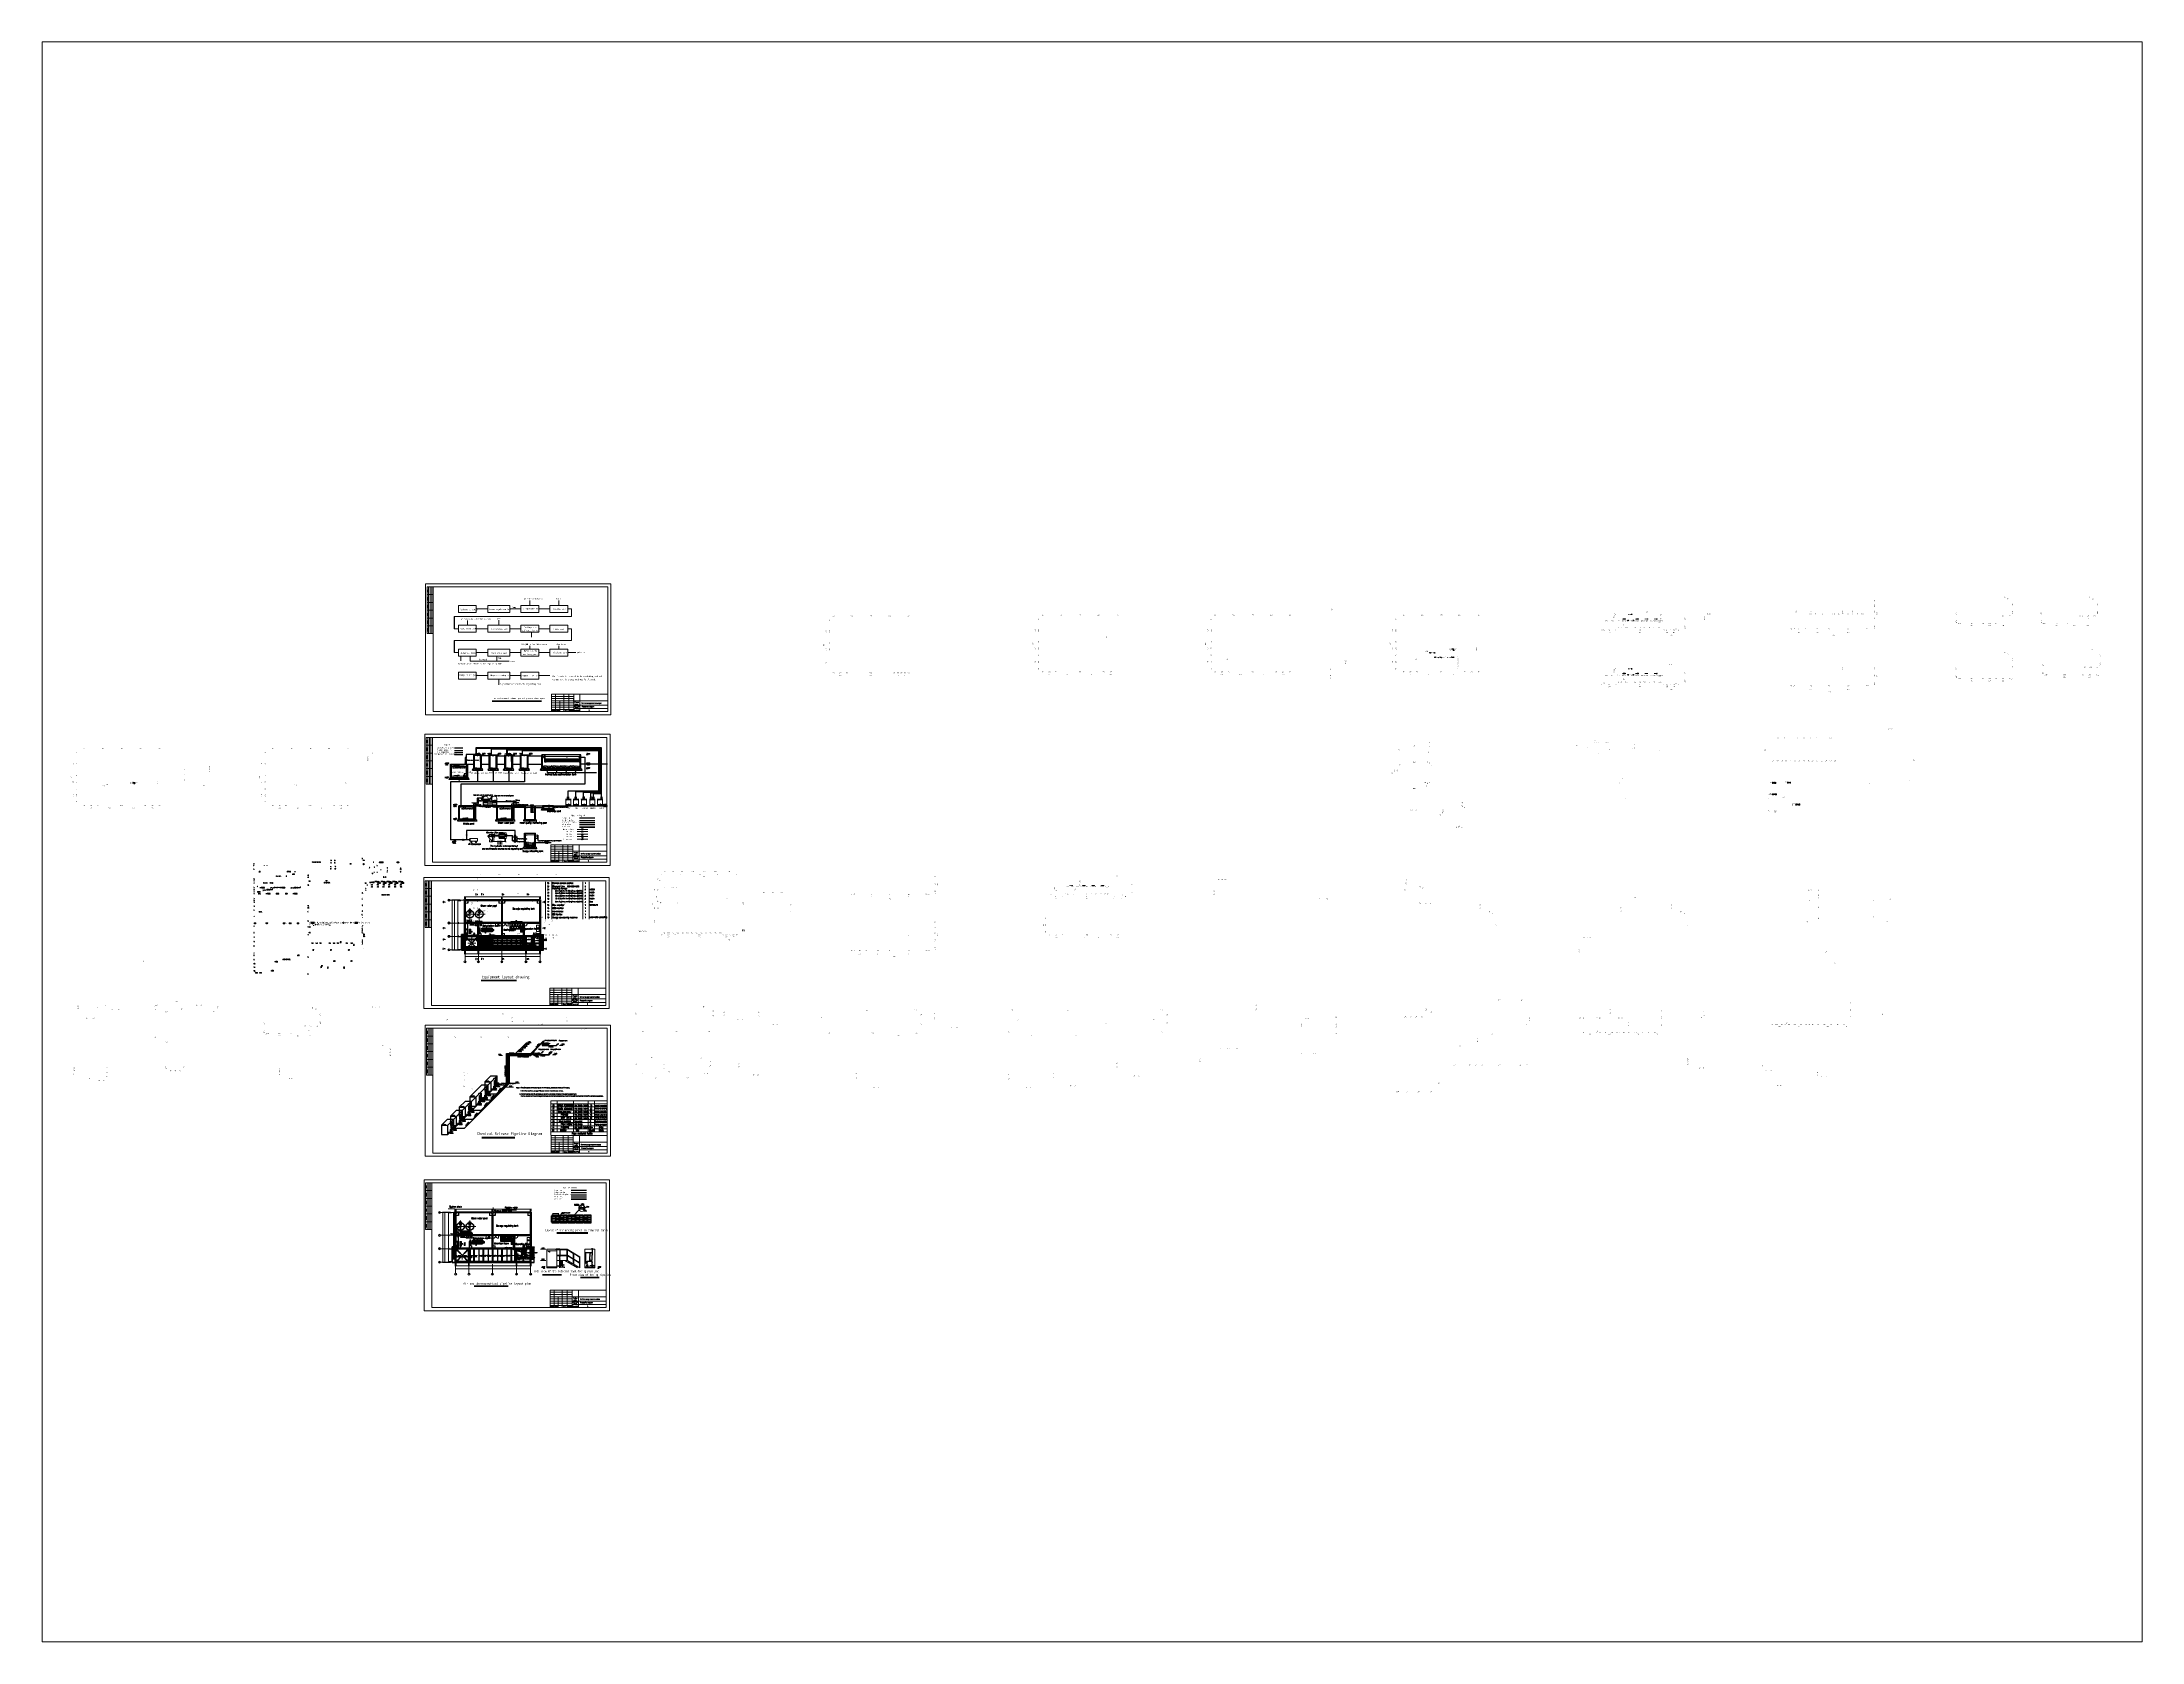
# Paper-space layout 'Layout1' of a CAD drawing. Extents: x 1.05 to 9.45, y 0.8 to 7.2.
# The model-space entities are those that its viewports show. They can reach past a viewport. Long polylines and large blocks are cut down to what shows.
import ezdxf
from ezdxf.enums import TextEntityAlignment as Align

# ---------------------------------------------------------------- set-up
doc = ezdxf.new("R2010")
doc.units = 0
doc.header["$LTSCALE"] = 1000
doc.header["$MEASUREMENT"] = 0
for name, pattern in [('ACAD_ISO06W100', [36, 24, -3, 0, -3, 0, -3, 0, -3]), ('DASHDOT', [1, 0.5, -0.25, 0, -0.25]), ('HIDDEN', [0.375, 0.25, -0.125]), ('HIDDEN2', [0.1875, 0.125, -0.0625]), ('PHANTOM2', [1.25, 0.625, -0.125, 0.125, -0.125, 0.125, -0.125])]:
    doc.linetypes.add(name, pattern=pattern)
doc.layers.get('0').update_dxf_attribs({"linetype": 'CONTINUOUS', "lineweight": 13})
for name, color, linetype, lineweight in [('2', 7, 'CONTINUOUS', 13), ('D', 3, 'CONTINUOUS', 13), ('HATCH', 8, 'CONTINUOUS', 13), ('图层1', 7, 'CONTINUOUS', 13), ('排水管', 4, 'CONTINUOUS', 13), ('文字', 7, 'CONTINUOUS', 13), ('文字00', 6, 'CONTINUOUS', 13), ('标注', 8, 'CONTINUOUS', 13), ('标高', 104, 'CONTINUOUS', 9), ('水位线', 3, 'CONTINUOUS', 13), ('池壁', 7, 'CONTINUOUS', 13), ('污水管', 4, 'HIDDEN', 40), ('生活污水', 4, 'CONTINUOUS', 40), ('自来水', 5, 'ACAD_ISO06W100', 40), ('设备', 6, 'CONTINUOUS', 13)]:
    doc.layers.add(name, color=color, linetype=linetype, lineweight=lineweight)
for name, color, linetype in [('DIM', 7, 'CONTINUOUS'), ('L', 7, 'CONTINUOUS'), ('SM', 3, 'CONTINUOUS'), ('TQ', 7, 'CONTINUOUS'), ('加药管道', 1, 'HIDDEN2'), ('我的图填充', 8, 'CONTINUOUS'), ('我的文字', 8, 'CONTINUOUS'), ('我的标注', 8, 'CONTINUOUS'), ('水构筑物', 7, 'CONTINUOUS'), ('污水', 4, 'CONTINUOUS'), ('污水管道', 1, 'CONTINUOUS'), ('污泥管道', 3, 'DASHDOT'), ('空气管道', 6, 'PHANTOM2'), ('設備B', 3, 'CONTINUOUS'), ('轴线', 7, 'DASHDOT')]:
    doc.layers.add(name, color=color, linetype=linetype)
doc.styles.add('BZ', font='simplex.shx', dxfattribs={"width": 0.8, "bigfont": 'hztxt.shx'})
doc.styles.add('H', font='simplex.shx', dxfattribs={"width": 0.8, "height": 400, "bigfont": 'hztxt.shx'})
doc.styles.add('HZ', font='romans.shx', dxfattribs={"width": 0.7, "bigfont": 'gbcbig.shx'})
doc.styles.add('HZ0A', font='simplex.shx', dxfattribs={"width": 0.75, "bigfont": 'hztxt.shx'})
doc.styles.add('HZC', font='COMPLEX', dxfattribs={"width": 0.75, "bigfont": 'HZTXT'})
doc.styles.add('HZS', font='SIMPLEX', dxfattribs={"width": 0.75, "bigfont": 'HZTXT'})
doc.styles.add('HZTXT', font='SimSun.ttf')
doc.styles.add('ROMANS', font='ROMANS')
doc.styles.add('SIM', font='SIMPLEX', dxfattribs={"width": 0.75, "bigfont": 'HZTXT'})
doc.styles.add('ST', font='SimSun.ttf', dxfattribs={"width": 0.8})
doc.styles.get("Standard").update_dxf_attribs({"font": 'ROMANS.SHX', "width": 1.2, "bigfont": 'gbcbig.shx'})
doc.styles.add('TSSD_DIMENSION', font='tssdeng.shx', dxfattribs={"width": 0.7, "bigfont": 'tssdchn.shx'})
doc.styles.add('TXT1', font='txt.shx', dxfattribs={"width": 0.75, "bigfont": 'hztxt.shx'})
doc.styles.add('垂直标高', font='romans.shx', dxfattribs={"width": 0.7, "bigfont": 'gbcbig.shx'})
doc.styles.add('样式 2', font='SimSun.ttf', dxfattribs={"width": 0.8})
pattern_1 = [(228.0128, (3600, 5000), (-39999.99116, -45000.00671), [672.68, -66595.44]), (184.9697, (3150, 4500), (60000.005258, 4999.956535), [1154.34, -114279.625]), (132.5104, (2000, 4400), (49999.95359, -55000.04337), [813.94, -80580.16]), (267.2737, (50, 3150), (4999.98009, 100000.001475), [1051.19, -104067.79]), (292.8337, (0, 2100), (-25000.049527, 59999.98206), [1030.775, -102046.865]), (357.2737, (400, 1150), (-100000.001475, 4999.98009), [1051.19, -104067.79]), (37.6942, (1450, 1100), (-65000.036728, -49999.952026), [1390.145, -137624.245]), (72.2553, (2550, 1950), (35000.053814, 109999.981156), [1312.44, -129931.605]), (121.4296, (2950, 3200), (-40000.04117, 64999.975182), [1054.75, -104420.365]), (175.2364, (2400, 4100), (55000.00473, -4999.95766), [1204.16, -59003.815]), (222.3974, (1200, 4200), (-60000.036755, -54999.96041), [1557.24, -154166.875]), (138.8141, (5000, 3100), (-35000.01473, 29999.98657), [531.505, -52619.22]), (171.4692, (4600, 3450), (64999.991424, -10000.03955), [1011.185, -100107.555]), (225, (3600, 3600), (-6e-13, -5000.002), [707.105, -6363.96]), (203.1986, (3250, 4200), (24999.99865, 10000.00663), [380.79, -37698.075]), (291.8014, (2900, 4050), (-4999.99955, 15000.00137), [538.515, -26387.31]), (30.9638, (3100, 3550), (14999.9901, 10000.0124), [874.645, -28280.115]), (161.5651, (3850, 4000), (10000.0022, -4999.992), [632.455, -15178.935]), (16.3895, (0, 4050), (50000.01099, 14999.96355), [886, -87714.225]), (70.3462, (850, 4300), (-19999.97624, -55000.01068), [743.305, -73587.04]), (293.1986, (3850, 5000), (-10000.00663, 24999.99865), [761.575, -37317.29]), (343.6105, (4150, 4300), (-50000.01099, 14999.96355), [886, -87714.225]), (339.444, (0, 950), (-25000.00922, 9999.97998), [854.4, -41865.62]), (294.7751, (800, 650), (-24999.96095, 55000.01711), [715.89, -70873.215]), (66.8014, (3900, 0), (10000.00663, 24999.99865), [761.575, -37317.29]), (17.354, (4200, 700), (-65000.010095, -19999.97251), [838.155, -82977.12]), (69.444, (1450, 0), (-9999.97998, -25000.00922), [427.2, -42292.82]), (101.3099, (3600, 0), (-4999.98816, 20000.00376), [254.95, -25240.145]), (165.9638, (3550, 250), (15000.0027, -4999.9903), [1030.775, -19584.75]), (186.009, (2550, 500), (49999.998755, 4999.99659), [955.25, -94569.615]), (303.6901, (3100, 3100), (-5000.0067, 9999.9978), [721.11, -17306.645]), (353.1572, (3500, 2500), (84999.996827, -10000.03999), [1258.97, -124637.815]), (60.9454, (4750, 2350), (-20000.00014, -35000.00192), [514.78, -50963.37]), (90, (5000, 2800), (-5000, 5000), [300, -4700]), (120.2564, (2450, 650), (19999.97443, -35000.01228), [694.62, -68767.6]), (48.0128, (2100, 1250), (39999.99116, 45000.00671), [1345.36, -65922.76]), (0, (3000, 2250), (5000, 5000), [1300, -3700]), (325.3048, (4300, 2250), (-49999.971295, 35000.04305), [790.57, -78266.37]), (254.0546, (4950, 1800), (-4999.99945, -20000.00063), [728.01, -35672.54]), (207.646, (4750, 1100), (-94999.979036, -50000.038566), [1185.325, -117347.37]), (175.4261, (3700, 550), (-65000.002792, 4999.974006), [1253.995, -124145.37])]

# ---------------------------------------------------------------- blocks, each defined once
blk = doc.blocks.new('_ARCHTICK')
at = {"const_width": 0.5}
blk.add_lwpolyline([(-1, -1), (1, 1)], dxfattribs=at)
blk = doc.blocks.new('CXX')
at = {"color": 0, "linetype": 'ByBlock', "const_width": 35}
blk.add_lwpolyline([(-71, -71), (71, 71)], dxfattribs=at)
blk = doc.blocks.new('CXX1')
blk.add_line((-152, 0), (152, 0))
blk.add_blockref('CXX', (0, 0))

msp = doc.modelspace()

# ---------------------------------------------------------------- hatches: boundary and pattern name
at = {"layer": 'HATCH'}
h = msp.add_hatch(dxfattribs=at)
h.set_pattern_fill('GRAVEL', color=256, scale=5000, style=0)
h.set_pattern_definition(pattern_1)
h.paths.add_polyline_path([(997429, 847590), (996859, 847590), (996859, 848160), (995279, 848160), (995279, 847010), (997429, 847010)])
h = msp.add_hatch(dxfattribs=at)
h.set_pattern_fill('GRAVEL', color=256, scale=5000, style=0)
h.set_pattern_definition(pattern_1)
h.paths.add_polyline_path([(997279, 842430), (997429, 842430), (997429, 843010), (995279, 843010), (995279, 841860), (997279, 841860), (997279, 842010)])
for points in [[(968819, 733894, 1), (968836, 733894, 1)], [(968956, 733894, 1), (968973, 733894, 1)], [(969090, 733894, 1), (969107, 733894, 1)], [(969220, 733894, 1), (969237, 733894, 1)], [(965660, 731369, 1), (965660, 731340, 1)], [(965794, 633811, 1), (965812, 633811, 1)], [(965931, 633811, 1), (965948, 633811, 1)], [(966065, 633811, 1), (966082, 633811, 1)], [(966196, 633811, 1), (966213, 633811, 1)], [(962635, 631286, 1), (962635, 631257, 1)]]:
    msp.add_hatch(color=256, dxfattribs=at).paths.add_polyline_path(points)
at = {"layer": '标注'}
h = msp.add_hatch(color=256, dxfattribs=at)
h.paths.add_polyline_path([(966075, 741070), (966197, 741761), (966197, 740961), (965397, 740961)])
h.paths.add_polyline_path([(965617, 741070), (964927, 741070), (964927, 740620), (965617, 740620)], flags=9)
h = msp.add_hatch(color=256, dxfattribs=at)
h.paths.add_polyline_path([(976220, 741070), (976097, 741761), (976097, 740961), (976897, 740961)])
h.paths.add_polyline_path([(976677, 741070), (977367, 741070), (977367, 740620), (976677, 740620)], flags=9)
h = msp.add_hatch(color=256, dxfattribs=at)
h.paths.add_polyline_path([(977825, 741070), (977947, 741761), (977947, 740961), (977147, 740961)])
h.paths.add_polyline_path([(977367, 741070), (976677, 741070), (976677, 740620), (977367, 740620)], flags=9)
h = msp.add_hatch(color=256, dxfattribs=at)
h.paths.add_polyline_path([(988470, 741070), (988347, 741761), (988347, 740961), (989147, 740961)])
h.paths.add_polyline_path([(988927, 741070), (989617, 741070), (989617, 740620), (988927, 740620)], flags=9)
h = msp.add_hatch(color=256, dxfattribs=at)
h.paths.add_polyline_path([(966075, 735451), (966197, 734761), (966197, 735561), (965397, 735561)])
h.paths.add_polyline_path([(965617, 735452), (964927, 735452), (964927, 735902), (965617, 735902)], flags=9)
h = msp.add_hatch(color=256, dxfattribs=at)
h.paths.add_polyline_path([(968720, 733770), (968597, 734461), (968597, 733661), (969397, 733661)])
h.paths.add_polyline_path([(969177, 733770), (969867, 733770), (969867, 733320), (969177, 733320)], flags=9)
h = msp.add_hatch(color=256, dxfattribs=at)
h.paths.add_polyline_path([(968720, 733770), (968597, 734461), (968597, 733661), (969397, 733661)])
h.paths.add_polyline_path([(969177, 733770), (969867, 733770), (969867, 733320), (969177, 733320)], flags=9)
h = msp.add_hatch(color=256, dxfattribs=at)
h.paths.add_polyline_path([(970325, 733770), (970447, 734461), (970447, 733661), (969647, 733661)])
h.paths.add_polyline_path([(969867, 733770), (969177, 733770), (969177, 733320), (969867, 733320)], flags=9)
h = msp.add_hatch(color=256, dxfattribs=at)
h.paths.add_polyline_path([(970325, 733770), (970447, 734461), (970447, 733661), (969647, 733661)])
h.paths.add_polyline_path([(969867, 733770), (969177, 733770), (969177, 733320), (969867, 733320)], flags=9)
h = msp.add_hatch(color=256, dxfattribs=at)
h.paths.add_polyline_path([(970325, 731151), (970447, 730461), (970447, 731261), (969647, 731261)])
h.paths.add_polyline_path([(969867, 731152), (969177, 731152), (969177, 731602), (969867, 731602)], flags=9)
h = msp.add_hatch(color=256, dxfattribs=at)
h.paths.add_polyline_path([(970325, 731151), (970447, 730461), (970447, 731261), (969647, 731261)])
h.paths.add_polyline_path([(969867, 731152), (969177, 731152), (969177, 731602), (969867, 731602)], flags=9)
h = msp.add_hatch(color=256, dxfattribs=at)
h.paths.add_polyline_path([(977825, 731151), (977947, 730461), (977947, 731261), (977147, 731261)])
h.paths.add_polyline_path([(977367, 731152), (976677, 731152), (976677, 731602), (977367, 731602)], flags=9)
h = msp.add_hatch(color=256, dxfattribs=at)
h.paths.add_polyline_path([(988470, 731151), (988347, 730461), (988347, 731261), (989147, 731261)])
h.paths.add_polyline_path([(988927, 731152), (989617, 731152), (989617, 731602), (988927, 731602)], flags=9)
h = msp.add_hatch(color=256, dxfattribs=at)
h.paths.add_polyline_path([(988470, 731151), (988347, 730461), (988347, 731261), (989147, 731261)])
h.paths.add_polyline_path([(988927, 731152), (989617, 731152), (989617, 731602), (988927, 731602)], flags=9)
h = msp.add_hatch(color=256, dxfattribs=at)
h.paths.add_polyline_path([(963050, 640987), (963173, 641678), (963173, 640878), (962373, 640878)])
h.paths.add_polyline_path([(962593, 640987), (961903, 640987), (961903, 640537), (962593, 640537)], flags=9)
h = msp.add_hatch(color=256, dxfattribs=at)
h.paths.add_polyline_path([(973196, 640987), (973073, 641678), (973073, 640878), (973873, 640878)])
h.paths.add_polyline_path([(973653, 640987), (974343, 640987), (974343, 640537), (973653, 640537)], flags=9)
h = msp.add_hatch(color=256, dxfattribs=at)
h.paths.add_polyline_path([(974800, 640987), (974923, 641678), (974923, 640878), (974123, 640878)])
h.paths.add_polyline_path([(974343, 640987), (973653, 640987), (973653, 640537), (974343, 640537)], flags=9)
h = msp.add_hatch(color=256, dxfattribs=at)
h.paths.add_polyline_path([(985446, 640987), (985323, 641678), (985323, 640878), (986123, 640878)])
h.paths.add_polyline_path([(985903, 640987), (986593, 640987), (986593, 640537), (985903, 640537)], flags=9)
h = msp.add_hatch(color=256, dxfattribs=at)
h.paths.add_polyline_path([(963050, 635368), (963173, 634678), (963173, 635478), (962373, 635478)])
h.paths.add_polyline_path([(962593, 635369), (961903, 635369), (961903, 635819), (962593, 635819)], flags=9)
h = msp.add_hatch(color=256, dxfattribs=at)
h.paths.add_polyline_path([(965696, 633687), (965573, 634378), (965573, 633578), (966373, 633578)])
h.paths.add_polyline_path([(966153, 633687), (966843, 633687), (966843, 633237), (966153, 633237)], flags=9)
h = msp.add_hatch(color=256, dxfattribs=at)
h.paths.add_polyline_path([(965696, 633687), (965573, 634378), (965573, 633578), (966373, 633578)])
h.paths.add_polyline_path([(966153, 633687), (966843, 633687), (966843, 633237), (966153, 633237)], flags=9)
h = msp.add_hatch(color=256, dxfattribs=at)
h.paths.add_polyline_path([(967300, 633687), (967423, 634378), (967423, 633578), (966623, 633578)])
h.paths.add_polyline_path([(966843, 633687), (966153, 633687), (966153, 633237), (966843, 633237)], flags=9)
h = msp.add_hatch(color=256, dxfattribs=at)
h.paths.add_polyline_path([(967300, 633687), (967423, 634378), (967423, 633578), (966623, 633578)])
h.paths.add_polyline_path([(966843, 633687), (966153, 633687), (966153, 633237), (966843, 633237)], flags=9)
h = msp.add_hatch(color=256, dxfattribs=at)
h.paths.add_polyline_path([(967300, 631068), (967423, 630378), (967423, 631178), (966623, 631178)])
h.paths.add_polyline_path([(966843, 631069), (966153, 631069), (966153, 631519), (966843, 631519)], flags=9)
h = msp.add_hatch(color=256, dxfattribs=at)
h.paths.add_polyline_path([(967300, 631068), (967423, 630378), (967423, 631178), (966623, 631178)])
h.paths.add_polyline_path([(966843, 631069), (966153, 631069), (966153, 631519), (966843, 631519)], flags=9)
h = msp.add_hatch(color=256, dxfattribs=at)
h.paths.add_polyline_path([(974800, 631068), (974923, 630378), (974923, 631178), (974123, 631178)])
h.paths.add_polyline_path([(974343, 631069), (973653, 631069), (973653, 631519), (974343, 631519)], flags=9)
h = msp.add_hatch(color=256, dxfattribs=at)
h.paths.add_polyline_path([(985446, 631068), (985323, 630378), (985323, 631178), (986123, 631178)])
h.paths.add_polyline_path([(985903, 631069), (986593, 631069), (986593, 631519), (985903, 631519)], flags=9)
h = msp.add_hatch(color=256, dxfattribs=at)
h.paths.add_polyline_path([(985446, 631068), (985323, 630378), (985323, 631178), (986123, 631178)])
h.paths.add_polyline_path([(985903, 631069), (986593, 631069), (986593, 631519), (985903, 631519)], flags=9)
at = {"layer": '污水管道'}
msp.add_hatch(color=256, dxfattribs=at).paths.add_polyline_path([(988630, 761062), (988546, 761062), (988586, 760866)])
at = {"layer": '设备'}
h = msp.add_hatch(color=256, dxfattribs=at)
h.paths.add_polyline_path([(965528, 787423, 0.1440141), (965518, 787389, 0.7482303), (965632, 787356)])
h.paths.add_polyline_path([(965528, 787423), (965632, 787356, 0.1440141), (965642, 787389, 0.7482303)])
h = msp.add_hatch(color=256, dxfattribs=at)
h.paths.add_polyline_path([(965197, 785980, 0.1440141), (965187, 785946, 0.7482303), (965301, 785913)])
h.paths.add_polyline_path([(965197, 785980), (965301, 785913, 0.1440141), (965311, 785946, 0.7482303)])
h = msp.add_hatch(color=256, dxfattribs=at)
h.paths.add_polyline_path([(965528, 786302, 0.1440141), (965518, 786268, 0.7482303), (965632, 786235)])
h.paths.add_polyline_path([(965528, 786302), (965632, 786235, 0.1440141), (965642, 786268, 0.7482303)])
h = msp.add_hatch(color=256, dxfattribs=at)
h.paths.add_polyline_path([(965528, 785980, 0.1440141), (965518, 785946, 0.7482303), (965632, 785913)])
h.paths.add_polyline_path([(965528, 785980), (965632, 785913, 0.1440141), (965642, 785946, 0.7482303)])
h = msp.add_hatch(color=256, dxfattribs=at)
h.paths.add_polyline_path([(991559, 783300, 0.1440141), (991549, 783266, 0.7482303), (991663, 783233)])
h.paths.add_polyline_path([(991559, 783300), (991663, 783233, 0.1440141), (991673, 783266, 0.7482303)])
h = msp.add_hatch(color=256, dxfattribs=at)
h.paths.add_polyline_path([(994559, 783300, 0.1440141), (994549, 783266, 0.7482303), (994663, 783233)])
h.paths.add_polyline_path([(994559, 783300), (994663, 783233, 0.1440141), (994673, 783266, 0.7482303)])
h = msp.add_hatch(color=256, dxfattribs=at)
h.paths.add_polyline_path([(997559, 783300, 0.1440141), (997549, 783266, 0.7482303), (997663, 783233)])
h.paths.add_polyline_path([(997559, 783300), (997663, 783233, 0.1440141), (997673, 783266, 0.7482303)])
h = msp.add_hatch(color=256, dxfattribs=at)
h.paths.add_polyline_path([(1000559, 783300, 0.1440141), (1000549, 783266, 0.7482303), (1000663, 783233)])
h.paths.add_polyline_path([(1000559, 783300), (1000663, 783233, 0.1440141), (1000673, 783266, 0.7482303)])
h = msp.add_hatch(color=256, dxfattribs=at)
h.paths.add_polyline_path([(969443, 774376, 0.1440141), (969439, 774359, 0.7482303), (969495, 774343)])
h.paths.add_polyline_path([(969443, 774376), (969495, 774343, 0.1440141), (969500, 774359, 0.7482303)])
h = msp.add_hatch(color=256, dxfattribs=at)
h.paths.add_polyline_path([(970648, 774630, 0.1440141), (970644, 774617, 0.7482303), (970691, 774603)])
h.paths.add_polyline_path([(970648, 774630), (970691, 774603, 0.1440141), (970695, 774617, 0.7482303)])
h = msp.add_hatch(color=256, dxfattribs=at)
h.paths.add_polyline_path([(970648, 774286, 0.1440141), (970644, 774272, 0.7482303), (970691, 774258)])
h.paths.add_polyline_path([(970648, 774286), (970691, 774258, 0.1440141), (970695, 774272, 0.7482303)])
h = msp.add_hatch(color=256, dxfattribs=at)
h.paths.add_polyline_path([(970860, 774789, 0.1440141), (970874, 774785, 0.7482303), (970888, 774832)])
h.paths.add_polyline_path([(970860, 774789), (970888, 774832, 0.1440141), (970874, 774836, 0.7482303)])
h = msp.add_hatch(color=256, dxfattribs=at)
h.paths.add_polyline_path([(973250, 773935, 0.1440141), (973264, 773931, 0.7482303), (973278, 773978)])
h.paths.add_polyline_path([(973250, 773935), (973278, 773978, 0.1440141), (973264, 773982, 0.7482303)])
h = msp.add_hatch(color=256, dxfattribs=at)
h.paths.add_polyline_path([(973453, 774630, 0.1440141), (973449, 774617, 0.7482303), (973496, 774603)])
h.paths.add_polyline_path([(973453, 774630), (973496, 774603, 0.1440141), (973500, 774617, 0.7482303)])
h = msp.add_hatch(color=256, dxfattribs=at)
h.paths.add_polyline_path([(973665, 774789, 0.1440141), (973679, 774785, 0.7482303), (973693, 774832)])
h.paths.add_polyline_path([(973665, 774789), (973693, 774832, 0.1440141), (973679, 774836, 0.7482303)])
h = msp.add_hatch(color=256, dxfattribs=at)
h.paths.add_polyline_path([(968656, 772883, 0.1440141), (968653, 772875, 0.7482303), (968682, 772867)])
h.paths.add_polyline_path([(968656, 772883), (968682, 772867, 0.1440141), (968684, 772875, 0.7482303)])
h = msp.add_hatch(color=256, dxfattribs=at)
h.paths.add_polyline_path([(969112, 772933, 0.1440141), (969107, 772917, 0.7482303), (969164, 772900)])
h.paths.add_polyline_path([(969112, 772933), (969164, 772900, 0.1440141), (969169, 772917, 0.7482303)])
h = msp.add_hatch(color=256, dxfattribs=at)
h.paths.add_polyline_path([(969154, 772459, 0.1440141), (969149, 772442, 0.7482303), (969206, 772425)])
h.paths.add_polyline_path([(969154, 772459), (969206, 772425, 0.1440141), (969211, 772442, 0.7482303)])
h = msp.add_hatch(color=256, dxfattribs=at)
h.paths.add_polyline_path([(969443, 773255, 0.1440141), (969439, 773238, 0.7482303), (969495, 773222)])
h.paths.add_polyline_path([(969443, 773255), (969495, 773222, 0.1440141), (969500, 773238, 0.7482303)])
h = msp.add_hatch(color=256, dxfattribs=at)
h.paths.add_polyline_path([(969443, 772933, 0.1440141), (969439, 772917, 0.7482303), (969495, 772900)])
h.paths.add_polyline_path([(969443, 772933), (969495, 772900, 0.1440141), (969500, 772917, 0.7482303)])
h = msp.add_hatch(color=256, dxfattribs=at)
h.paths.add_polyline_path([(971831, 772345, 0.1440141), (971845, 772341, 0.7482303), (971858, 772388)])
h.paths.add_polyline_path([(971831, 772345), (971858, 772388, 0.1440141), (971845, 772392, 0.7482303)])
h = msp.add_hatch(color=256, dxfattribs=at)
h.paths.add_polyline_path([(971831, 772163, 0.1440141), (971845, 772158, 0.7482303), (971858, 772206)])
h.paths.add_polyline_path([(971831, 772163), (971858, 772206, 0.1440141), (971845, 772210, 0.7482303)])
h = msp.add_hatch(color=256, dxfattribs=at)
h.paths.add_polyline_path([(974457, 772288, 0.1440141), (974453, 772274, 0.7482303), (974500, 772260)])
h.paths.add_polyline_path([(974457, 772288), (974500, 772260, 0.1440141), (974504, 772274, 0.7482303)])
h = msp.add_hatch(color=256, dxfattribs=at)
h.paths.add_polyline_path([(974636, 772345, 0.1440141), (974649, 772341, 0.7482303), (974663, 772388)])
h.paths.add_polyline_path([(974636, 772345), (974663, 772388, 0.1440141), (974649, 772392, 0.7482303)])
h = msp.add_hatch(color=256, dxfattribs=at)
h.paths.add_polyline_path([(974799, 772288, 0.1440141), (974795, 772274, 0.7482303), (974842, 772260)])
h.paths.add_polyline_path([(974799, 772288), (974842, 772260, 0.1440141), (974846, 772274, 0.7482303)])
h = msp.add_hatch(color=256, dxfattribs=at)
h.paths.add_polyline_path([(980863, 772883, 0.1440141), (980861, 772875, 0.7482303), (980889, 772867)])
h.paths.add_polyline_path([(980863, 772883), (980889, 772867, 0.1440141), (980892, 772875, 0.7482303)])
h = msp.add_hatch(color=256, dxfattribs=at)
h.paths.add_polyline_path([(981361, 772459, 0.1440141), (981356, 772442, 0.7482303), (981413, 772425)])
h.paths.add_polyline_path([(981361, 772459), (981413, 772425, 0.1440141), (981418, 772442, 0.7482303)])
h = msp.add_hatch(color=256, dxfattribs=at)
h.paths.add_polyline_path([(981651, 772800, 0.1440141), (981646, 772784, 0.7482303), (981703, 772767)])
h.paths.add_polyline_path([(981651, 772800), (981703, 772767, 0.1440141), (981708, 772784, 0.7482303)])
h = msp.add_hatch(color=256, dxfattribs=at)
h.paths.add_polyline_path([(1002793, 764677, 0.1440141), (1002777, 764621, 0.7482303), (1002966, 764566)])
h.paths.add_polyline_path([(1002793, 764677), (1002966, 764566, 0.1440141), (1002983, 764621, 0.7482303)])
h = msp.add_hatch(color=256, dxfattribs=at)
h.paths.add_polyline_path([(1002793, 763113, 0.1440141), (1002777, 763057, 0.7482303), (1002966, 763002)])
h.paths.add_polyline_path([(1002793, 763113), (1002966, 763002, 0.1440141), (1002983, 763057, 0.7482303)])
h = msp.add_hatch(color=256, dxfattribs=at)
h.paths.add_polyline_path([(1002793, 761501, 0.1440141), (1002777, 761446, 0.7482303), (1002966, 761390)])
h.paths.add_polyline_path([(1002793, 761501), (1002966, 761390, 0.1440141), (1002983, 761446, 0.7482303)])
msp.add_hatch(color=256, dxfattribs=at).paths.add_polyline_path([(1003139, 762576), (1002849, 762610), (1002943, 762576)])
h = msp.add_hatch(color=256, dxfattribs=at)
h.paths.add_polyline_path([(991457, 695598, 0.1440141), (991430, 695605, 0.7482303), (991403, 695515)])
h.paths.add_polyline_path([(991457, 695598), (991403, 695515, 0.1440141), (991430, 695507, 0.7482303)])
h = msp.add_hatch(color=256, dxfattribs=at)
h.paths.add_polyline_path([(991621, 695790, 0.1440141), (991594, 695798, 0.7482303), (991567, 695707)])
h.paths.add_polyline_path([(991621, 695790), (991567, 695707, 0.1440141), (991594, 695699, 0.7482303)])
h = msp.add_hatch(color=256, dxfattribs=at)
h.paths.add_polyline_path([(994700, 695637, 0.1440141), (994719, 695598, 0.7482303), (994853, 695660)])
h.paths.add_polyline_path([(994700, 695637), (994853, 695660, 0.1440141), (994835, 695700, 0.7482303)])
h = msp.add_hatch(color=256, dxfattribs=at)
h.paths.add_polyline_path([(989866, 693122, 0.1440141), (989884, 693082, 0.7482303), (990018, 693145)])
h.paths.add_polyline_path([(989866, 693122), (990018, 693145, 0.1440141), (990000, 693184, 0.7482303)])
h = msp.add_hatch(color=256, dxfattribs=at)
h.paths.add_polyline_path([(992263, 692997, 0.1440141), (992281, 692958, 0.7482303), (992416, 693020)])
h.paths.add_polyline_path([(992263, 692997), (992416, 693020, 0.1440141), (992397, 693060, 0.7482303)])
h = msp.add_hatch(color=256, dxfattribs=at)
h.paths.add_polyline_path([(992727, 692997, 0.1440141), (992745, 692958, 0.7482303), (992879, 693020)])
h.paths.add_polyline_path([(992727, 692997), (992879, 693020, 0.1440141), (992861, 693060, 0.7482303)])
h = msp.add_hatch(color=256, dxfattribs=at)
h.paths.add_polyline_path([(970390, 679964, 0.1440141), (970377, 679968, 0.7482303), (970364, 679922)])
h.paths.add_polyline_path([(970390, 679964), (970364, 679922, 0.1440141), (970377, 679918, 0.7482303)])
h = msp.add_hatch(color=256, dxfattribs=at)
h.paths.add_polyline_path([(972131, 681329, 0.1440141), (972118, 681333, 0.7482303), (972104, 681288)])
h.paths.add_polyline_path([(972131, 681329), (972104, 681288, 0.1440141), (972118, 681284, 0.7482303)])
h = msp.add_hatch(color=256, dxfattribs=at)
h.paths.add_polyline_path([(972131, 680615, 0.1440141), (972118, 680618, 0.7482303), (972104, 680573)])
h.paths.add_polyline_path([(972131, 680615), (972104, 680573, 0.1440141), (972118, 680569, 0.7482303)])
h = msp.add_hatch(color=256, dxfattribs=at)
h.paths.add_polyline_path([(972196, 681638, 0.1440141), (972184, 681631, 0.7482303), (972207, 681590)])
h.paths.add_polyline_path([(972196, 681638), (972207, 681590, 0.1440141), (972219, 681597, 0.7482303)])
h = msp.add_hatch(color=256, dxfattribs=at)
h.paths.add_polyline_path([(972323, 681896, 0.1440141), (972309, 681900, 0.7482303), (972296, 681855)])
h.paths.add_polyline_path([(972323, 681896), (972296, 681855, 0.1440141), (972309, 681851, 0.7482303)])
h = msp.add_hatch(color=256, dxfattribs=at)
h.paths.add_polyline_path([(972659, 680327, 0.1440141), (972645, 680331, 0.7482303), (972632, 680286)])
h.paths.add_polyline_path([(972659, 680327), (972632, 680286, 0.1440141), (972645, 680282, 0.7482303)])
h = msp.add_hatch(color=256, dxfattribs=at)
h.paths.add_polyline_path([(973770, 681211, 0.1440141), (973779, 681196, 0.7482303), (973831, 681224)])
h.paths.add_polyline_path([(973770, 681211), (973831, 681224, 0.1440141), (973822, 681239, 0.7482303)])
h = msp.add_hatch(color=256, dxfattribs=at)
h.paths.add_polyline_path([(974465, 682134, 0.1440141), (974452, 682138, 0.7482303), (974439, 682092)])
h.paths.add_polyline_path([(974465, 682134), (974439, 682092, 0.1440141), (974452, 682088, 0.7482303)])
h = msp.add_hatch(color=256, dxfattribs=at)
h.paths.add_polyline_path([(974997, 684195, 0.1440141), (974984, 684199, 0.7482303), (974971, 684154)])
h.paths.add_polyline_path([(974997, 684195), (974971, 684154, 0.1440141), (974984, 684150, 0.7482303)])
h = msp.add_hatch(color=256, dxfattribs=at)
h.paths.add_polyline_path([(974997, 683481, 0.1440141), (974984, 683485, 0.7482303), (974971, 683439)])
h.paths.add_polyline_path([(974997, 683481), (974971, 683439, 0.1440141), (974984, 683435, 0.7482303)])
h = msp.add_hatch(color=256, dxfattribs=at)
h.paths.add_polyline_path([(975062, 684504, 0.1440141), (975050, 684498, 0.7482303), (975073, 684456)])
h.paths.add_polyline_path([(975062, 684504), (975073, 684456, 0.1440141), (975085, 684463, 0.7482303)])
h = msp.add_hatch(color=256, dxfattribs=at)
h.paths.add_polyline_path([(975189, 684762, 0.1440141), (975176, 684766, 0.7482303), (975162, 684721)])
h.paths.add_polyline_path([(975189, 684762), (975162, 684721, 0.1440141), (975176, 684717, 0.7482303)])
h = msp.add_hatch(color=256, dxfattribs=at)
h.paths.add_polyline_path([(975525, 683193, 0.1440141), (975511, 683197, 0.7482303), (975498, 683152)])
h.paths.add_polyline_path([(975525, 683193), (975498, 683152, 0.1440141), (975511, 683148, 0.7482303)])
h = msp.add_hatch(color=256, dxfattribs=at)
h.paths.add_polyline_path([(963967, 673165, 0.1440141), (963954, 673169, 0.7482303), (963941, 673124)])
h.paths.add_polyline_path([(963967, 673165), (963941, 673124, 0.1440141), (963954, 673120, 0.7482303)])
h = msp.add_hatch(color=256, dxfattribs=at)
h.paths.add_polyline_path([(964032, 673474, 0.1440141), (964020, 673468, 0.7482303), (964043, 673426)])
h.paths.add_polyline_path([(964032, 673474), (964043, 673426, 0.1440141), (964055, 673433, 0.7482303)])
h = msp.add_hatch(color=256, dxfattribs=at)
h.paths.add_polyline_path([(964159, 673732, 0.1440141), (964146, 673736, 0.7482303), (964132, 673691)])
h.paths.add_polyline_path([(964159, 673732), (964132, 673691, 0.1440141), (964146, 673687, 0.7482303)])
h = msp.add_hatch(color=256, dxfattribs=at)
h.paths.add_polyline_path([(965606, 673047, 0.1440141), (965615, 673032, 0.7482303), (965667, 673060)])
h.paths.add_polyline_path([(965606, 673047), (965667, 673060, 0.1440141), (965658, 673076, 0.7482303)])
h = msp.add_hatch(color=256, dxfattribs=at)
h.paths.add_polyline_path([(966302, 673970, 0.1440141), (966288, 673974, 0.7482303), (966275, 673929)])
h.paths.add_polyline_path([(966302, 673970), (966275, 673929, 0.1440141), (966288, 673925, 0.7482303)])
h = msp.add_hatch(color=256, dxfattribs=at)
h.paths.add_polyline_path([(966833, 676031, 0.1440141), (966820, 676035, 0.7482303), (966807, 675990)])
h.paths.add_polyline_path([(966833, 676031), (966807, 675990, 0.1440141), (966820, 675986, 0.7482303)])
h = msp.add_hatch(color=256, dxfattribs=at)
h.paths.add_polyline_path([(966833, 675317, 0.1440141), (966820, 675321, 0.7482303), (966807, 675275)])
h.paths.add_polyline_path([(966833, 675317), (966807, 675275, 0.1440141), (966820, 675271, 0.7482303)])
h = msp.add_hatch(color=256, dxfattribs=at)
h.paths.add_polyline_path([(966898, 676340, 0.1440141), (966886, 676334, 0.7482303), (966909, 676292)])
h.paths.add_polyline_path([(966898, 676340), (966909, 676292, 0.1440141), (966921, 676299, 0.7482303)])
h = msp.add_hatch(color=256, dxfattribs=at)
h.paths.add_polyline_path([(967025, 676598, 0.1440141), (967012, 676602, 0.7482303), (966998, 676557)])
h.paths.add_polyline_path([(967025, 676598), (966998, 676557, 0.1440141), (967012, 676553, 0.7482303)])
h = msp.add_hatch(color=256, dxfattribs=at)
h.paths.add_polyline_path([(967361, 675029, 0.1440141), (967348, 675033, 0.7482303), (967334, 674988)])
h.paths.add_polyline_path([(967361, 675029), (967334, 674988, 0.1440141), (967348, 674984, 0.7482303)])
h = msp.add_hatch(color=256, dxfattribs=at)
h.paths.add_polyline_path([(968972, 676413, 0.1440141), (968980, 676397, 0.7482303), (969032, 676426)])
h.paths.add_polyline_path([(968972, 676413), (969032, 676426, 0.1440141), (969024, 676441, 0.7482303)])
h = msp.add_hatch(color=256, dxfattribs=at)
h.paths.add_polyline_path([(969667, 677335, 0.1440141), (969654, 677339, 0.7482303), (969640, 677294)])
h.paths.add_polyline_path([(969667, 677335), (969640, 677294, 0.1440141), (969654, 677290, 0.7482303)])
h = msp.add_hatch(color=256, dxfattribs=at)
h.paths.add_polyline_path([(970199, 679397, 0.1440141), (970185, 679401, 0.7482303), (970172, 679355)])
h.paths.add_polyline_path([(970199, 679397), (970172, 679355, 0.1440141), (970185, 679351, 0.7482303)])
h = msp.add_hatch(color=256, dxfattribs=at)
h.paths.add_polyline_path([(970199, 678682, 0.1440141), (970185, 678686, 0.7482303), (970172, 678641)])
h.paths.add_polyline_path([(970199, 678682), (970172, 678641, 0.1440141), (970185, 678637, 0.7482303)])
h = msp.add_hatch(color=256, dxfattribs=at)
h.paths.add_polyline_path([(970264, 679706, 0.1440141), (970252, 679699, 0.7482303), (970274, 679658)])
h.paths.add_polyline_path([(970264, 679706), (970274, 679658, 0.1440141), (970287, 679664, 0.7482303)])
h = msp.add_hatch(color=256, dxfattribs=at)
h.paths.add_polyline_path([(970726, 678395, 0.1440141), (970713, 678399, 0.7482303), (970700, 678353)])
h.paths.add_polyline_path([(970726, 678395), (970700, 678353, 0.1440141), (970713, 678349, 0.7482303)])
h = msp.add_hatch(color=256, dxfattribs=at)
h.paths.add_polyline_path([(971599, 679268, 0.1440141), (971586, 679272, 0.7482303), (971573, 679226)])
h.paths.add_polyline_path([(971599, 679268), (971573, 679226, 0.1440141), (971586, 679222, 0.7482303)])
h = msp.add_hatch(color=256, dxfattribs=at)
h.paths.add_polyline_path([(960569, 668238, 0.1440141), (960556, 668242, 0.7482303), (960543, 668196)])
h.paths.add_polyline_path([(960569, 668238), (960543, 668196, 0.1440141), (960556, 668192, 0.7482303)])
h = msp.add_hatch(color=256, dxfattribs=at)
h.paths.add_polyline_path([(961101, 670299, 0.1440141), (961088, 670303, 0.7482303), (961075, 670258)])
h.paths.add_polyline_path([(961101, 670299), (961075, 670258, 0.1440141), (961088, 670254, 0.7482303)])
h = msp.add_hatch(color=256, dxfattribs=at)
h.paths.add_polyline_path([(961101, 669585, 0.1440141), (961088, 669589, 0.7482303), (961075, 669543)])
h.paths.add_polyline_path([(961101, 669585), (961075, 669543, 0.1440141), (961088, 669539, 0.7482303)])
h = msp.add_hatch(color=256, dxfattribs=at)
h.paths.add_polyline_path([(961166, 670608, 0.1440141), (961154, 670602, 0.7482303), (961177, 670560)])
h.paths.add_polyline_path([(961166, 670608), (961177, 670560, 0.1440141), (961189, 670567, 0.7482303)])
h = msp.add_hatch(color=256, dxfattribs=at)
h.paths.add_polyline_path([(961190, 668630, 0.1440141), (961198, 668614, 0.7482303), (961250, 668643)])
h.paths.add_polyline_path([(961190, 668630), (961250, 668643, 0.1440141), (961242, 668658, 0.7482303)])
h = msp.add_hatch(color=256, dxfattribs=at)
h.paths.add_polyline_path([(961293, 670866, 0.1440141), (961280, 670870, 0.7482303), (961266, 670825)])
h.paths.add_polyline_path([(961293, 670866), (961266, 670825, 0.1440141), (961280, 670821, 0.7482303)])
h = msp.add_hatch(color=256, dxfattribs=at)
h.paths.add_polyline_path([(961629, 669297, 0.1440141), (961615, 669301, 0.7482303), (961602, 669256)])
h.paths.add_polyline_path([(961629, 669297), (961602, 669256, 0.1440141), (961615, 669252, 0.7482303)])
h = msp.add_hatch(color=256, dxfattribs=at)
h.paths.add_polyline_path([(962740, 670181, 0.1440141), (962749, 670166, 0.7482303), (962801, 670194)])
h.paths.add_polyline_path([(962740, 670181), (962801, 670194, 0.1440141), (962792, 670209, 0.7482303)])
h = msp.add_hatch(color=256, dxfattribs=at)
h.paths.add_polyline_path([(963435, 671104, 0.1440141), (963422, 671108, 0.7482303), (963409, 671062)])
h.paths.add_polyline_path([(963435, 671104), (963409, 671062, 0.1440141), (963422, 671059, 0.7482303)])
h = msp.add_hatch(color=256, dxfattribs=at)
h.paths.add_polyline_path([(963967, 672451, 0.1440141), (963954, 672455, 0.7482303), (963941, 672409)])
h.paths.add_polyline_path([(963967, 672451), (963941, 672409, 0.1440141), (963954, 672405, 0.7482303)])
h = msp.add_hatch(color=256, dxfattribs=at)
h.paths.add_polyline_path([(964495, 672163, 0.1440141), (964481, 672167, 0.7482303), (964468, 672122)])
h.paths.add_polyline_path([(964495, 672163), (964468, 672122, 0.1440141), (964481, 672118, 0.7482303)])
h = msp.add_hatch(color=256, dxfattribs=at)
h.paths.add_polyline_path([(964034, 635234, -0.1440141), (964054, 635240, -0.7482303), (964074, 635171)])
h.paths.add_polyline_path([(964034, 635234), (964074, 635171, -0.1440141), (964054, 635165, -0.7482303)])
h = msp.add_hatch(color=256, dxfattribs=at)
h.paths.add_polyline_path([(964034, 634983, -0.1440141), (964054, 634989, -0.7482303), (964074, 634921)])
h.paths.add_polyline_path([(964034, 634983), (964074, 634921, -0.1440141), (964054, 634915, -0.7482303)])
h = msp.add_hatch(color=256, dxfattribs=at)
h.paths.add_polyline_path([(965217, 634780, 0.1440141), (965214, 634771, 0.7482303), (965243, 634763)])
h.paths.add_polyline_path([(965217, 634780), (965243, 634763, 0.1440141), (965245, 634771, 0.7482303)])
h = msp.add_hatch(color=256, dxfattribs=at)
h.paths.add_polyline_path([(966487, 635306, 0.1440141), (966467, 635312, 0.7482303), (966446, 635244)])
h.paths.add_polyline_path([(966487, 635306), (966446, 635244, 0.1440141), (966467, 635238, 0.7482303)])
h = msp.add_hatch(color=256, dxfattribs=at)
h.paths.add_polyline_path([(966487, 635056, 0.1440141), (966467, 635062, 0.7482303), (966446, 634993)])
h.paths.add_polyline_path([(966487, 635056), (966446, 634993, 0.1440141), (966467, 634987, 0.7482303)])
h = msp.add_hatch(color=256, dxfattribs=at)
h.paths.add_polyline_path([(976882, 633366, 0.1440141), (976884, 633373, 0.7482303), (976861, 633380)])
h.paths.add_polyline_path([(976882, 633366), (976861, 633380, 0.1440141), (976859, 633373, 0.7482303)])
h = msp.add_hatch(color=256, dxfattribs=at)
h.paths.add_polyline_path([(977032, 633366, 0.1440141), (977034, 633373, 0.7482303), (977011, 633380)])
h.paths.add_polyline_path([(977032, 633366), (977011, 633380, 0.1440141), (977009, 633373, 0.7482303)])
h = msp.add_hatch(color=256, dxfattribs=at)
h.paths.add_polyline_path([(977311, 633773, 0.1440141), (977313, 633781, 0.7482303), (977285, 633789)])
h.paths.add_polyline_path([(977311, 633773), (977285, 633789, 0.1440141), (977283, 633781, 0.7482303)])
h = msp.add_hatch(color=256, dxfattribs=at)
h.paths.add_polyline_path([(977799, 633366, 0.1440141), (977801, 633373, 0.7482303), (977778, 633380)])
h.paths.add_polyline_path([(977799, 633366), (977778, 633380, 0.1440141), (977776, 633373, 0.7482303)])
h = msp.add_hatch(color=256, dxfattribs=at)
h.paths.add_polyline_path([(977949, 633366, 0.1440141), (977951, 633373, 0.7482303), (977928, 633380)])
h.paths.add_polyline_path([(977949, 633366), (977928, 633380, 0.1440141), (977926, 633373, 0.7482303)])
h = msp.add_hatch(color=256, dxfattribs=at)
h.paths.add_polyline_path([(978161, 633773, 0.1440141), (978163, 633781, 0.7482303), (978135, 633789)])
h.paths.add_polyline_path([(978161, 633773), (978135, 633789, 0.1440141), (978133, 633781, 0.7482303)])
h = msp.add_hatch(color=256, dxfattribs=at)
h.paths.add_polyline_path([(978362, 633773, 0.1440141), (978365, 633781, 0.7482303), (978336, 633789)])
h.paths.add_polyline_path([(978362, 633773), (978336, 633789, 0.1440141), (978334, 633781, 0.7482303)])
h = msp.add_hatch(color=256, dxfattribs=at)
h.paths.add_polyline_path([(978591, 633366, 0.1440141), (978593, 633373, 0.7482303), (978570, 633380)])
h.paths.add_polyline_path([(978591, 633366), (978570, 633380, 0.1440141), (978568, 633373, 0.7482303)])
h = msp.add_hatch(color=256, dxfattribs=at)
h.paths.add_polyline_path([(978741, 633366, 0.1440141), (978743, 633373, 0.7482303), (978720, 633380)])
h.paths.add_polyline_path([(978741, 633366), (978720, 633380, 0.1440141), (978718, 633373, 0.7482303)])
h = msp.add_hatch(color=256, dxfattribs=at)
h.paths.add_polyline_path([(979235, 633366, 0.1440141), (979237, 633373, 0.7482303), (979215, 633380)])
h.paths.add_polyline_path([(979235, 633366), (979215, 633380, 0.1440141), (979213, 633373, 0.7482303)])
h = msp.add_hatch(color=256, dxfattribs=at)
h.paths.add_polyline_path([(979385, 633366, 0.1440141), (979387, 633373, 0.7482303), (979365, 633380)])
h.paths.add_polyline_path([(979385, 633366), (979365, 633380, 0.1440141), (979363, 633373, 0.7482303)])
h = msp.add_hatch(color=256, dxfattribs=at)
h.paths.add_polyline_path([(979632, 633366, 0.1440141), (979634, 633373, 0.7482303), (979612, 633380)])
h.paths.add_polyline_path([(979632, 633366), (979612, 633380, 0.1440141), (979610, 633373, 0.7482303)])
h = msp.add_hatch(color=256, dxfattribs=at)
h.paths.add_polyline_path([(979782, 633366, 0.1440141), (979784, 633373, 0.7482303), (979762, 633380)])
h.paths.add_polyline_path([(979782, 633366), (979762, 633380, 0.1440141), (979760, 633373, 0.7482303)])
h = msp.add_hatch(color=256, dxfattribs=at)
h.paths.add_polyline_path([(979861, 633773, 0.1440141), (979863, 633781, 0.7482303), (979835, 633789)])
h.paths.add_polyline_path([(979861, 633773), (979835, 633789, 0.1440141), (979833, 633781, 0.7482303)])
h = msp.add_hatch(color=256, dxfattribs=at)
h.paths.add_polyline_path([(980062, 633773, 0.1440141), (980065, 633781, 0.7482303), (980036, 633789)])
h.paths.add_polyline_path([(980062, 633773), (980036, 633789, 0.1440141), (980034, 633781, 0.7482303)])
h = msp.add_hatch(color=256, dxfattribs=at)
h.paths.add_polyline_path([(980327, 633366, 0.1440141), (980329, 633373, 0.7482303), (980307, 633380)])
h.paths.add_polyline_path([(980327, 633366), (980307, 633380, 0.1440141), (980305, 633373, 0.7482303)])
h = msp.add_hatch(color=256, dxfattribs=at)
h.paths.add_polyline_path([(980477, 633366, 0.1440141), (980479, 633373, 0.7482303), (980456, 633380)])
h.paths.add_polyline_path([(980477, 633366), (980456, 633380, 0.1440141), (980455, 633373, 0.7482303)])
h = msp.add_hatch(color=256, dxfattribs=at)
h.paths.add_polyline_path([(966726, 632587, 0.1440141), (966717, 632589, 0.7482303), (966709, 632561)])
h.paths.add_polyline_path([(966726, 632587), (966709, 632561, 0.1440141), (966717, 632559, 0.7482303)])
h = msp.add_hatch(color=256, dxfattribs=at)
h.paths.add_polyline_path([(966726, 631789, 0.1440141), (966717, 631791, 0.7482303), (966709, 631763)])
h.paths.add_polyline_path([(966726, 631789), (966709, 631763, 0.1440141), (966717, 631761, 0.7482303)])
h = msp.add_hatch(color=256, dxfattribs=at)
h.paths.add_polyline_path([(967401, 632209, -0.1440141), (967404, 632200, -0.7482303), (967375, 632192)])
h.paths.add_polyline_path([(967401, 632209), (967375, 632192, -0.1440141), (967373, 632200, -0.7482303)])
h = msp.add_hatch(color=256, dxfattribs=at)
h.paths.add_polyline_path([(982143, 628277, 0.1440141), (982135, 628279, 0.7482303), (982127, 628251)])
h.paths.add_polyline_path([(982143, 628277), (982127, 628251, 0.1440141), (982135, 628248, 0.7482303)])
h = msp.add_hatch(color=256, dxfattribs=at)
h.paths.add_polyline_path([(982143, 627022, 0.1440141), (982135, 627025, 0.7482303), (982127, 626996)])
h.paths.add_polyline_path([(982143, 627022), (982127, 626996, 0.1440141), (982135, 626994, 0.7482303)])
h = msp.add_hatch(color=256, dxfattribs=at)
h.paths.add_polyline_path([(982143, 626927, 0.1440141), (982135, 626929, 0.7482303), (982127, 626901)])
h.paths.add_polyline_path([(982143, 626927), (982127, 626901, 0.1440141), (982135, 626898, 0.7482303)])
h = msp.add_hatch(color=256, dxfattribs=at)
h.paths.add_polyline_path([(983310, 629072, -0.1440141), (983318, 629075, -0.7482303), (983327, 629046)])
h.paths.add_polyline_path([(983310, 629072), (983327, 629046, -0.1440141), (983318, 629044, -0.7482303)])
h = msp.add_hatch(color=256, dxfattribs=at)
h.paths.add_polyline_path([(983310, 627141, -0.1440141), (983318, 627143, -0.7482303), (983327, 627115)])
h.paths.add_polyline_path([(983310, 627141), (983327, 627115, -0.1440141), (983318, 627112, -0.7482303)])
h = msp.add_hatch(color=256, dxfattribs=at)
h.paths.add_polyline_path([(984358, 628362, 0.1440141), (984361, 628370, 0.7482303), (984332, 628379)])
h.paths.add_polyline_path([(984358, 628362), (984332, 628379, 0.1440141), (984330, 628370, 0.7482303)])
h = msp.add_hatch(color=256, dxfattribs=at)
h.paths.add_polyline_path([(984463, 628362, 0.1440141), (984465, 628370, 0.7482303), (984437, 628379)])
h.paths.add_polyline_path([(984463, 628362), (984437, 628379, 0.1440141), (984434, 628370, 0.7482303)])
h = msp.add_hatch(color=256, dxfattribs=at)
h.paths.add_polyline_path([(984683, 629072, 0.1440141), (984675, 629075, 0.7482303), (984667, 629046)])
h.paths.add_polyline_path([(984683, 629072), (984667, 629046, 0.1440141), (984675, 629044, 0.7482303)])
h = msp.add_hatch(color=256, dxfattribs=at)
h.paths.add_polyline_path([(984683, 627142, 0.1440141), (984675, 627144, 0.7482303), (984667, 627116)])
h.paths.add_polyline_path([(984683, 627142), (984667, 627116, 0.1440141), (984675, 627114, 0.7482303)])
h = msp.add_hatch(color=256, dxfattribs=at)
h.paths.add_polyline_path([(984683, 626969, 0.1440141), (984675, 626971, 0.7482303), (984667, 626943)])
h.paths.add_polyline_path([(984683, 626969), (984667, 626943, 0.1440141), (984675, 626940, 0.7482303)])
h = msp.add_hatch(color=256, dxfattribs=at)
h.paths.add_polyline_path([(995670, 628158, 0.1440141), (995682, 628200, 0.7482303), (995537, 628243)])
h.paths.add_polyline_path([(995670, 628158), (995537, 628243, 0.1440141), (995524, 628200, 0.7482303)])
h = msp.add_hatch(color=256, dxfattribs=at)
h.paths.add_polyline_path([(995670, 626872, 0.1440141), (995682, 626915, 0.7482303), (995537, 626958)])
h.paths.add_polyline_path([(995670, 626872), (995537, 626958, 0.1440141), (995524, 626915, 0.7482303)])
h = msp.add_hatch(color=256, dxfattribs=at)
h.paths.add_polyline_path([(995670, 625816, 0.1440141), (995682, 625858, 0.7482303), (995537, 625901)])
h.paths.add_polyline_path([(995670, 625816), (995537, 625901, 0.1440141), (995524, 625858, 0.7482303)])
h = msp.add_hatch(color=256, dxfattribs=at)
h.paths.add_polyline_path([(1004356, 625816, -0.1440141), (1004343, 625858, -0.7482303), (1004488, 625901)])
h.paths.add_polyline_path([(1004356, 625816), (1004488, 625901, -0.1440141), (1004501, 625858, -0.7482303)])
h = msp.add_hatch(color=256, dxfattribs=at)
h.paths.add_polyline_path([(1005288, 628158, 0.1440141), (1005301, 628200, 0.7482303), (1005156, 628243)])
h.paths.add_polyline_path([(1005288, 628158), (1005156, 628243, 0.1440141), (1005143, 628200, 0.7482303)])
h = msp.add_hatch(color=256, dxfattribs=at)
h.paths.add_polyline_path([(1005288, 626872, 0.1440141), (1005301, 626915, 0.7482303), (1005156, 626958)])
h.paths.add_polyline_path([(1005288, 626872), (1005156, 626958, 0.1440141), (1005143, 626915, 0.7482303)])
h = msp.add_hatch(color=256, dxfattribs=at)
h.paths.add_polyline_path([(1005601, 628795, 0.1440141), (1005644, 628782, 0.7482303), (1005687, 628928)])
h.paths.add_polyline_path([(1005601, 628795), (1005687, 628928, 0.1440141), (1005644, 628940, 0.7482303)])
h = msp.add_hatch(color=256, dxfattribs=at)
h.paths.add_polyline_path([(1006058, 628158, 0.1440141), (1006070, 628200, 0.7482303), (1005925, 628243)])
h.paths.add_polyline_path([(1006058, 628158), (1005925, 628243, 0.1440141), (1005912, 628200, 0.7482303)])
h = msp.add_hatch(color=256, dxfattribs=at)
h.paths.add_polyline_path([(1006088, 625816, 0.1440141), (1006101, 625858, 0.7482303), (1005956, 625901)])
h.paths.add_polyline_path([(1006088, 625816), (1005956, 625901, 0.1440141), (1005943, 625858, 0.7482303)])

# ---------------------------------------------------------------- linework, layer by layer
at = {"linetype": 'Continuous'}
for p, q in [((1011978, 843355), (952578, 843355)), ((952578, 843355), (952578, 801355)), ((953078, 842355), (953078, 827355)), ((955078, 842355), (953078, 842355)), ((953578, 842355), (953578, 827355)), ((954078, 842355), (954078, 827355)), ((954578, 842355), (954578, 827355)), ((1010978, 842355), (955078, 842355)), ((955078, 842355), (955078, 802355)), ((1010978, 802355), (1010978, 842355)), ((1011978, 801355), (1011978, 843355)), ((955078, 839855), (953078, 839855)), ((955078, 837355), (953078, 837355)), ((955078, 834855), (953078, 834855)), ((955078, 832355), (953078, 832355)), ((955078, 829855), (953078, 829855)), ((955078, 827355), (953078, 827355)), ((952578, 801355), (1011978, 801355)), ((1011734, 795083), (952334, 795083)), ((952334, 795083), (952334, 753083)), ((1011734, 753083), (1011734, 795083)), ((952834, 794083), (952834, 779083)), ((954834, 794083), (952834, 794083)), ((954834, 791583), (952834, 791583)), ((954834, 789083), (952834, 789083)), ((953334, 794083), (953334, 779083)), ((953834, 794083), (953834, 779083)), ((954334, 794083), (954334, 779083)), ((1010734, 794083), (954834, 794083)), ((954834, 794083), (954834, 754083)), ((1010734, 754083), (1010734, 794083)), ((954834, 786583), (952834, 786583)), ((954834, 784083), (952834, 784083)), ((954834, 781583), (952834, 781583)), ((954834, 779083), (952834, 779083)), ((1011404, 749174), (952004, 749174)), ((952004, 749174), (952004, 707174)), ((952334, 753083), (1011734, 753083)), ((952504, 748174), (952504, 733174)), ((954504, 748174), (952504, 748174)), ((953004, 748174), (953004, 733174)), ((953504, 748174), (953504, 733174)), ((954004, 748174), (954004, 733174)), ((1010404, 748174), (954504, 748174)), ((954504, 748174), (954504, 708174)), ((1010404, 708174), (1010404, 748174)), ((1011404, 707174), (1011404, 749174)), ((954504, 745674), (952504, 745674)), ((954504, 743174), (952504, 743174)), ((954504, 740674), (952504, 740674)), ((954504, 738174), (952504, 738174)), ((954504, 735674), (952504, 735674)), ((954504, 733174), (952504, 733174)), ((952004, 707174), (1011404, 707174)), ((1011826, 701886), (952426, 701886)), ((952426, 701886), (952426, 659886)), ((952926, 700886), (952926, 685886)), ((954926, 700886), (952926, 700886)), ((953426, 700886), (953426, 685886)), ((953926, 700886), (953926, 685886)), ((954426, 700886), (954426, 685886)), ((1010826, 700886), (954926, 700886)), ((954926, 700886), (954926, 660886)), ((1010826, 660886), (1010826, 700886)), ((1011826, 659886), (1011826, 701886)), ((954926, 698386), (952926, 698386)), ((954926, 695886), (952926, 695886)), ((954926, 693386), (952926, 693386)), ((954926, 690886), (952926, 690886)), ((954926, 688386), (952926, 688386)), ((954926, 685886), (952926, 685886)), ((952426, 659886), (1011826, 659886)), ((1011508, 652351), (952108, 652351)), ((952108, 652351), (952108, 610351)), ((952608, 651351), (952608, 636351)), ((954608, 651351), (952608, 651351)), ((954608, 648851), (952608, 648851)), ((954608, 646351), (952608, 646351)), ((953108, 651351), (953108, 636351)), ((953608, 651351), (953608, 636351)), ((954108, 651351), (954108, 636351)), ((1010508, 651351), (954608, 651351)), ((954608, 651351), (954608, 611351)), ((1010508, 611351), (1010508, 651351)), ((1011508, 610351), (1011508, 652351)), ((954608, 643851), (952608, 643851)), ((954608, 641351), (952608, 641351)), ((954608, 638851), (952608, 638851)), ((954608, 636351), (952608, 636351)), ((952108, 610351), (1011508, 610351))]:
    msp.add_line(p, q, dxfattribs=at)
for p, q in [((992978, 802355), (992978, 807955)), ((992978, 807955), (1010978, 807955)), ((992989, 807955), (1010989, 807955)), ((994278, 802355), (994278, 807955)), ((996878, 802355), (996878, 807955)), ((998478, 802355), (998478, 807955)), ((1000078, 802355), (1000078, 807955)), ((1002078, 802355), (1002078, 807955)), ((955078, 802355), (1010978, 802355)), ((992978, 807255), (1000078, 807255)), ((992978, 806555), (1000078, 806555)), ((992978, 805855), (1010978, 805855)), ((992978, 805155), (1000078, 805155)), ((992978, 804455), (1000078, 804455)), ((992978, 803755), (1000078, 803755)), ((992978, 803055), (1000078, 803055)), ((995578, 802355), (995578, 805855)), ((999660, 805856), (1000314, 805856)), ((1000060, 805588), (1000060, 806201)), ((1000078, 804455), (1010978, 804455)), ((1000078, 803355), (1010978, 803355)), ((967964, 767878), (967881, 768083)), ((967964, 767878), (968048, 768083)), ((980172, 767878), (980088, 768083)), ((980172, 767878), (980256, 768083)), ((973003, 762956), (973003, 762327)), ((973487, 762956), (973003, 762956)), ((973487, 762327), (973003, 762327)), ((973065, 762956), (973065, 762327)), ((973487, 762995), (973487, 762288)), ((973676, 762995), (973487, 762995)), ((973676, 762288), (973487, 762288)), ((973518, 762288), (973518, 762183)), ((973518, 762183), (974003, 762183)), ((973535, 762288), (973535, 762199)), ((973535, 762199), (974003, 762199)), ((973555, 762995), (973555, 762288)), ((973676, 762995), (973676, 762288)), ((973803, 762956), (973676, 762995)), ((973803, 762327), (973676, 762288)), ((973739, 762308), (973739, 762242)), ((973739, 762242), (974003, 762242)), ((973762, 762315), (973762, 762261)), ((973762, 762261), (974003, 762261)), ((973803, 762956), (973803, 762327)), ((974602, 762956), (973803, 762956)), ((974602, 762327), (973803, 762327)), ((978358, 760709), (973891, 760709)), ((973891, 760709), (973891, 760498)), ((974602, 762956), (974602, 762327)), ((974602, 762858), (974661, 762858)), ((974602, 762426), (974661, 762426)), ((974661, 762920), (974770, 762920)), ((974661, 762920), (974661, 762858)), ((974661, 762364), (974661, 762858)), ((974661, 762364), (974770, 762364)), ((974770, 762920), (974770, 762858)), ((974770, 762364), (974770, 762858)), ((974770, 762858), (974810, 762858)), ((974770, 762426), (974810, 762426)), ((974810, 762858), (974810, 762426)), ((974810, 762811), (976052, 762811)), ((974810, 762473), (976052, 762473)), ((976460, 763551), (976460, 762867)), ((976460, 761732), (976460, 762417)), ((976524, 763016), (976477, 763016)), ((976524, 762895), (976477, 762895)), ((976524, 762388), (976477, 762388)), ((976524, 762268), (976477, 762268)), ((976541, 763551), (976541, 762867)), ((976541, 761732), (976541, 762417)), ((976606, 763016), (976558, 763016)), ((976606, 762895), (976558, 762895)), ((976606, 762388), (976558, 762388)), ((976606, 762268), (976558, 762268)), ((976622, 763551), (976622, 762867)), ((976622, 761732), (976622, 762417)), ((976687, 763016), (976639, 763016)), ((976687, 762895), (976639, 762895)), ((976687, 762388), (976639, 762388)), ((976687, 762268), (976639, 762268)), ((976704, 763551), (976704, 762867)), ((976704, 761732), (976704, 762417)), ((976768, 763016), (976721, 763016)), ((976768, 762895), (976721, 762895)), ((976768, 762388), (976721, 762388)), ((976768, 762268), (976721, 762268)), ((976785, 763551), (976785, 762867)), ((976785, 761732), (976785, 762417)), ((976849, 763016), (976802, 763016)), ((976849, 762895), (976802, 762895)), ((976849, 762388), (976802, 762388)), ((976849, 762268), (976802, 762268)), ((976866, 763551), (976866, 762867)), ((976866, 761732), (976866, 762417)), ((976930, 763016), (976883, 763016)), ((976930, 762895), (976883, 762895)), ((976930, 762388), (976883, 762388)), ((976930, 762268), (976883, 762268)), ((976947, 763551), (976947, 762867)), ((976947, 761732), (976947, 762417)), ((977011, 763016), (976964, 763016)), ((977011, 762895), (976964, 762895)), ((977011, 762388), (976964, 762388)), ((977011, 762268), (976964, 762268)), ((977028, 763551), (977028, 762867)), ((977028, 761732), (977028, 762417)), ((977093, 763016), (977045, 763016)), ((977093, 762895), (977045, 762895)), ((977093, 762388), (977045, 762388)), ((977093, 762268), (977045, 762268)), ((977109, 763551), (977109, 762867)), ((977109, 761732), (977109, 762417)), ((977174, 763016), (977126, 763016)), ((977174, 762895), (977126, 762895)), ((977174, 762388), (977126, 762388)), ((977174, 762268), (977126, 762268)), ((977190, 763551), (977190, 762867)), ((977190, 761732), (977190, 762417)), ((977255, 763016), (977208, 763016)), ((977255, 762895), (977208, 762895)), ((977255, 762388), (977208, 762388)), ((977255, 762268), (977208, 762268)), ((977272, 763551), (977272, 762867)), ((977272, 761732), (977272, 762417)), ((977336, 763016), (977289, 763016)), ((977336, 762895), (977289, 762895)), ((977336, 762388), (977289, 762388)), ((977336, 762268), (977289, 762268)), ((977353, 763551), (977353, 762867)), ((977353, 761732), (977353, 762417)), ((977417, 763016), (977370, 763016)), ((977417, 762895), (977370, 762895)), ((977417, 762388), (977370, 762388)), ((977417, 762268), (977370, 762268)), ((977434, 763551), (977434, 762867)), ((977434, 761732), (977434, 762417)), ((977498, 763016), (977451, 763016)), ((977498, 762895), (977451, 762895)), ((977498, 762388), (977451, 762388)), ((977498, 762268), (977451, 762268)), ((977515, 763551), (977515, 762867)), ((977515, 761732), (977515, 762417)), ((977579, 763016), (977532, 763016)), ((977579, 762895), (977532, 762895)), ((977579, 762388), (977532, 762388)), ((977579, 762268), (977532, 762268)), ((977596, 763551), (977596, 762867)), ((977596, 761732), (977596, 762417)), ((977661, 763016), (977613, 763016)), ((977661, 762895), (977613, 762895)), ((977661, 762388), (977613, 762388)), ((977661, 762268), (977613, 762268)), ((977677, 763551), (977677, 762867)), ((977677, 761732), (977677, 762417)), ((977742, 763016), (977694, 763016)), ((977742, 762895), (977694, 762895)), ((977742, 762388), (977694, 762388)), ((977742, 762268), (977694, 762268)), ((977759, 763551), (977759, 762867)), ((977759, 761732), (977759, 762417)), ((977759, 762413), (977759, 761734)), ((977823, 763016), (977776, 763016)), ((977823, 762895), (977776, 762895)), ((977823, 762388), (977776, 762388)), ((977823, 762268), (977776, 762268)), ((977840, 763551), (977840, 762867)), ((977840, 762413), (977840, 761734)), ((977921, 763551), (977921, 762867)), ((977921, 762413), (977921, 761734)), ((977981, 762956), (977981, 762327)), ((978606, 762956), (977981, 762956)), ((978606, 762327), (977981, 762327)), ((978358, 760709), (978358, 760498)), ((978606, 762956), (978606, 762327)), ((1001198, 764621), (1002608, 764621)), ((1001198, 763921), (1002608, 763921)), ((1001198, 763057), (1002608, 763057)), ((1001198, 762338), (1002608, 762338)), ((1001198, 761446), (1002608, 761446)), ((1003152, 764621), (1004596, 764621)), ((1003152, 763921), (1004596, 763921)), ((1003152, 763057), (1004596, 763057)), ((1003152, 762338), (1004596, 762338)), ((1003152, 761446), (1004596, 761446)), ((954834, 754083), (1010734, 754083)), ((992734, 754083), (992734, 759683)), ((992734, 759683), (1010734, 759683)), ((992734, 758983), (999834, 758983)), ((992734, 758283), (999834, 758283)), ((992734, 757583), (1010734, 757583)), ((992734, 756883), (999834, 756883)), ((992734, 756183), (999834, 756183)), ((992734, 755483), (999834, 755483)), ((992734, 754783), (999834, 754783)), ((992745, 759683), (1010745, 759683)), ((994034, 754083), (994034, 759683)), ((995334, 754083), (995334, 757583)), ((996634, 754083), (996634, 759683)), ((998234, 754083), (998234, 759683)), ((999416, 757584), (1000071, 757584)), ((999816, 757315), (999816, 757929)), ((999834, 754083), (999834, 759683)), ((999834, 756183), (1010734, 756183)), ((999834, 755083), (1010734, 755083)), ((1001834, 754083), (1001834, 759683)), ((964554, 727964), (964554, 728418)), ((983095, 732997), (983452, 732997)), ((989991, 727964), (989991, 728418)), ((992404, 708174), (992404, 713774)), ((992404, 713774), (1010404, 713774)), ((992415, 713774), (1010415, 713774)), ((993704, 708174), (993704, 713774)), ((996304, 708174), (996304, 713774)), ((997904, 708174), (997904, 713774)), ((999504, 708174), (999504, 713774)), ((1001504, 708174), (1001504, 713774)), ((954504, 708174), (1010404, 708174)), ((992404, 713074), (999504, 713074)), ((992404, 712374), (999504, 712374)), ((992404, 711674), (1010404, 711674)), ((992404, 710974), (999504, 710974)), ((992404, 710274), (999504, 710274)), ((992404, 709574), (999504, 709574)), ((992404, 708874), (999504, 708874)), ((995004, 708174), (995004, 711674)), ((999086, 711675), (999741, 711675)), ((999486, 711407), (999486, 712020)), ((999504, 710274), (1010404, 710274)), ((999504, 709174), (1010404, 709174)), ((992826, 660886), (992826, 666486)), ((992826, 666486), (1010826, 666486)), ((992837, 666486), (1010837, 666486)), ((994126, 660886), (994126, 666486)), ((996726, 660886), (996726, 666486)), ((998326, 660886), (998326, 666486)), ((999926, 660886), (999926, 666486)), ((1001926, 660886), (1001926, 666486)), ((954926, 660886), (1010826, 660886)), ((992826, 665786), (999926, 665786)), ((992826, 665086), (999926, 665086)), ((992826, 664386), (1010826, 664386)), ((992826, 663686), (999926, 663686)), ((992826, 662986), (999926, 662986)), ((992826, 662286), (999926, 662286)), ((992826, 661586), (999926, 661586)), ((995426, 660886), (995426, 664386)), ((999508, 664387), (1000162, 664387)), ((999908, 664118), (999908, 664731)), ((999926, 662986), (1010826, 662986)), ((999926, 661886), (1010826, 661886)), ((961533, 634899), (961825, 634899)), ((962594, 635562), (962594, 635854)), ((961529, 627881), (961529, 628335)), ((986966, 627881), (986966, 628335)), ((992508, 611351), (992508, 616951)), ((992508, 616951), (1010508, 616951)), ((992508, 616251), (999608, 616251)), ((992508, 615551), (999608, 615551)), ((992508, 614851), (1010508, 614851)), ((992508, 614151), (999608, 614151)), ((992508, 613451), (999608, 613451)), ((992508, 612751), (999608, 612751)), ((992519, 616951), (1010519, 616951)), ((993808, 611351), (993808, 616951)), ((995108, 611351), (995108, 614851)), ((996408, 611351), (996408, 616951)), ((998008, 611351), (998008, 616951)), ((999190, 614852), (999845, 614852)), ((999590, 614583), (999590, 615196)), ((999608, 611351), (999608, 616951)), ((999608, 613451), (1010508, 613451)), ((1001608, 611351), (1001608, 616951)), ((954608, 611351), (1010508, 611351)), ((992508, 612051), (999608, 612051)), ((999608, 612351), (1010508, 612351))]:
    msp.add_line(p, q)
at = {"linetype": 'ByBlock', "ltscale": 200}
for p, q in [((973936, 805856), (989773, 805856)), ((973936, 805604), (989773, 805604)), ((997545, 772397), (999178, 772397)), ((999999, 772397), (1001632, 772397)), ((1002532, 772397), (1004165, 772397)), ((1006850, 772397), (1005217, 772397)), ((1007692, 772397), (1009325, 772397)), ((964554, 730124), (964554, 728418)), ((989991, 730124), (989991, 728418)), ((970428, 716341), (981732, 716341)), ((970428, 716088), (981732, 716088)), ((970611, 665943), (981251, 665943)), ((970611, 665690), (981251, 665690)), ((962545, 634899), (961825, 634899)), ((962594, 636574), (962594, 635854)), ((994680, 635370), (1004623, 635370)), ((994680, 635118), (1004623, 635118)), ((961529, 630041), (961529, 628335)), ((986966, 630041), (986966, 628335)), ((990127, 621986), (996118, 621986)), ((990127, 621733), (996118, 621733)), ((1002233, 621130), (1008224, 621130)), ((1002233, 620877), (1008224, 620877)), ((968172, 618325), (979094, 618325)), ((968172, 618123), (979094, 618123))]:
    msp.add_line(p, q, dxfattribs=at)
for points in [[(974464, 760742), (973972, 760742), (973972, 760774), (974464, 760774)], [(974475, 762327), (974003, 762327), (974003, 762289), (974475, 762289)], [(976193, 763261), (976052, 763261), (976052, 762023), (976193, 762023)], [(976524, 762867), (976477, 762867), (976477, 763078), (976524, 763078)], [(976524, 762417), (976477, 762417), (976477, 762206), (976524, 762206)], [(976606, 762867), (976558, 762867), (976558, 763078), (976606, 763078)], [(976606, 762417), (976558, 762417), (976558, 762206), (976606, 762206)], [(976687, 762867), (976639, 762867), (976639, 763078), (976687, 763078)], [(976687, 762417), (976639, 762417), (976639, 762206), (976687, 762206)], [(976768, 762867), (976721, 762867), (976721, 763078), (976768, 763078)], [(976768, 762417), (976721, 762417), (976721, 762206), (976768, 762206)], [(976849, 762867), (976802, 762867), (976802, 763078), (976849, 763078)], [(976849, 762417), (976802, 762417), (976802, 762206), (976849, 762206)], [(976930, 762867), (976883, 762867), (976883, 763078), (976930, 763078)], [(976930, 762417), (976883, 762417), (976883, 762206), (976930, 762206)], [(977011, 762867), (976964, 762867), (976964, 763078), (977011, 763078)], [(977011, 762417), (976964, 762417), (976964, 762206), (977011, 762206)], [(977093, 762867), (977045, 762867), (977045, 763078), (977093, 763078)], [(977093, 762417), (977045, 762417), (977045, 762206), (977093, 762206)], [(977174, 762867), (977126, 762867), (977126, 763078), (977174, 763078)], [(977174, 762417), (977126, 762417), (977126, 762206), (977174, 762206)], [(977255, 762867), (977208, 762867), (977208, 763078), (977255, 763078)], [(977255, 762417), (977208, 762417), (977208, 762206), (977255, 762206)], [(977336, 762867), (977289, 762867), (977289, 763078), (977336, 763078)], [(977336, 762417), (977289, 762417), (977289, 762206), (977336, 762206)], [(977417, 762867), (977370, 762867), (977370, 763078), (977417, 763078)], [(977417, 762417), (977370, 762417), (977370, 762206), (977417, 762206)], [(977498, 762867), (977451, 762867), (977451, 763078), (977498, 763078)], [(977498, 762417), (977451, 762417), (977451, 762206), (977498, 762206)], [(977579, 762867), (977532, 762867), (977532, 763078), (977579, 763078)], [(977579, 762417), (977532, 762417), (977532, 762206), (977579, 762206)], [(977661, 762867), (977613, 762867), (977613, 763078), (977661, 763078)], [(977661, 762417), (977613, 762417), (977613, 762206), (977661, 762206)], [(977742, 762867), (977694, 762867), (977694, 763078), (977742, 763078)], [(977742, 762417), (977694, 762417), (977694, 762206), (977742, 762206)], [(977823, 762867), (977776, 762867), (977776, 763078), (977823, 763078)], [(977823, 762417), (977776, 762417), (977776, 762206), (977823, 762206)], [(978293, 760742), (977923, 760742), (977923, 760774), (978293, 760774)], [(977954, 761685), (977954, 761734), (978395, 761734), (978395, 761685)], [(978395, 763551), (978459, 763551), (978459, 763237), (978395, 763237)], [(978395, 763551), (978395, 763551), (978395, 763265), (978395, 763265)], [(978395, 762102), (978444, 762102), (978444, 761734), (978395, 761734)]]:
    msp.add_lwpolyline(points, close=True)
for points in [[(974003, 760774), (974003, 762327), (974436, 762327)], [(974436, 762289), (974436, 760774)], [(976193, 762867), (978395, 762867), (978395, 763551), (976193, 763551), (976193, 761732), (978395, 761732), (978395, 762413), (976193, 762413)], [(977954, 760774), (977954, 761685), (978265, 761685), (978265, 760774)]]:
    msp.add_lwpolyline(points)
for points in [[(974735, 762920), (974698, 762920), (974685, 763143, -0.4142136), (974700, 763158), (974731, 763158, -0.4142136), (974746, 763143)], [(974735, 762364), (974698, 762364), (974685, 762140, 0.4142136), (974700, 762125), (974731, 762125, 0.4142136), (974746, 762140)]]:
    msp.add_lwpolyline(points, format="xyb", close=True)
for centre, radius in [((974104, 762642), 109), ((974104, 762642), 79.8), ((974389, 762642), 109), ((974389, 762642), 79.8), ((978110, 762642), 109), ((978110, 762642), 79.8), ((978395, 762642), 109), ((978395, 762642), 79.8)]:
    msp.add_circle(centre, radius)
for centre in [(966218, 737178), (966570, 735467), (966985, 734068), (967232, 735480), (967322, 734068), (967659, 734068), (967996, 734068), (968735, 735178), (969341, 737178), (970226, 734141), (970548, 735094), (981683, 735259), (965626, 731020), (967394, 731828), (968222, 731297), (970006, 731546), (971790, 731518), (973275, 731044), (980176, 732965), (980872, 732965), (981633, 732965), (982569, 732965), (983620, 732965), (985979, 727658), (987294, 731345), (988016, 731339), (988518, 729758), (988596, 733003), (988928, 730791), (963194, 637095), (963960, 633985), (964297, 633985), (964634, 633985), (964971, 633985), (965024, 635073), (965420, 635095), (966316, 637095), (967202, 634058), (967523, 635011), (985572, 632920), (962601, 630937), (964370, 631745), (965161, 632050), (966981, 631463), (968766, 631435), (984269, 631308), (984992, 631256), (985903, 630708)]:
    msp.add_circle(centre, 147, dxfattribs=at)
at = {"layer": '2'}
for p, q in [((969993, 788672), (970224, 788672)), ((969993, 788497), (969993, 788672)), ((970224, 788497), (969993, 788497)), ((970073, 788497), (970144, 788497)), ((970073, 786489), (970073, 788497)), ((970144, 788497), (970144, 786489)), ((970224, 788672), (970224, 788497)), ((979955, 788672), (980186, 788672)), ((979955, 788497), (979955, 788672)), ((980186, 788497), (979955, 788497)), ((980035, 788497), (980106, 788497)), ((980035, 786489), (980035, 788497)), ((980106, 788497), (980106, 786489)), ((980186, 788672), (980186, 788497)), ((964715, 781544), (964715, 781399)), ((964729, 781384), (964715, 781399)), ((964719, 781358), (964729, 781358)), ((964719, 781358), (964719, 781338)), ((964739, 781338), (964719, 781338)), ((964729, 781384), (964729, 781358)), ((964733, 781562), (965121, 781562)), ((964739, 781338), (964743, 781297)), ((964743, 781297), (964813, 781297)), ((964755, 781774), (964748, 781562)), ((964755, 781774), (964794, 781815)), ((964804, 781888), (964794, 781878)), ((964794, 781878), (964794, 781815)), ((964804, 781888), (965044, 781888)), ((964810, 781937), (964810, 781888)), ((964813, 781297), (964817, 781338)), ((964817, 781338), (964910, 781338)), ((964820, 781947), (965034, 781947)), ((964910, 781338), (964910, 781297)), ((964910, 781297), (964944, 781297)), ((964944, 781338), (964944, 781297)), ((964944, 781338), (965036, 781338)), ((965041, 781297), (965036, 781338)), ((965111, 781297), (965041, 781297)), ((965044, 781937), (965044, 781888)), ((965050, 781888), (965060, 781878)), ((965060, 781878), (965060, 781815)), ((965099, 781774), (965060, 781815)), ((965099, 781774), (965106, 781562)), ((965115, 781338), (965111, 781297)), ((965115, 781338), (965135, 781338)), ((965125, 781384), (965139, 781399)), ((965125, 781384), (965125, 781358)), ((965135, 781358), (965125, 781358)), ((965135, 781358), (965135, 781338)), ((965139, 781544), (965139, 781399)), ((965368, 781544), (965368, 781399)), ((965382, 781384), (965368, 781399)), ((965372, 781358), (965382, 781358)), ((965372, 781358), (965372, 781338)), ((965392, 781338), (965372, 781338)), ((965382, 781384), (965382, 781358)), ((965386, 781562), (965774, 781562)), ((965392, 781338), (965396, 781297)), ((965396, 781297), (965466, 781297)), ((965408, 781774), (965401, 781562)), ((965408, 781774), (965447, 781815)), ((965457, 781888), (965447, 781878)), ((965447, 781878), (965447, 781815)), ((965457, 781888), (965697, 781888)), ((965463, 781937), (965463, 781888)), ((965466, 781297), (965471, 781338)), ((965471, 781338), (965563, 781338)), ((965473, 781947), (965687, 781947)), ((965495, 787177), (965666, 787177)), ((965495, 787130), (965666, 787130)), ((965495, 787092), (965666, 787092)), ((965495, 786570), (965495, 787092)), ((965666, 786570), (965495, 786570)), ((965495, 786532), (965666, 786532)), ((965495, 786486), (965666, 786486)), ((965531, 787130), (965531, 786532)), ((965531, 787058), (965601, 787058)), ((965531, 787035), (965568, 787035)), ((965531, 787015), (965568, 787015)), ((965531, 786993), (965601, 786993)), ((965531, 786973), (965568, 786973)), ((965531, 786953), (965568, 786953)), ((965531, 786931), (965601, 786931)), ((965531, 786910), (965568, 786910)), ((965531, 786890), (965568, 786890)), ((965531, 786868), (965601, 786868)), ((965531, 786847), (965568, 786847)), ((965531, 786827), (965568, 786827)), ((965531, 786805), (965601, 786805)), ((965531, 786785), (965568, 786785)), ((965531, 786632), (965630, 786632)), ((965531, 786595), (965531, 786632)), ((965630, 786595), (965531, 786595)), ((965545, 786978), (965622, 786978)), ((965559, 786860), (965545, 786978)), ((965601, 786860), (965559, 786860)), ((965563, 781338), (965563, 781297)), ((965563, 781297), (965597, 781297)), ((965597, 781338), (965597, 781297)), ((965597, 781338), (965690, 781338)), ((965622, 786978), (965601, 786860)), ((965630, 787130), (965630, 786532)), ((965630, 786632), (965630, 786595)), ((965666, 787092), (965666, 786570)), ((965694, 781297), (965690, 781338)), ((965764, 781297), (965694, 781297)), ((965697, 781937), (965697, 781888)), ((965703, 781888), (965713, 781878)), ((965713, 781878), (965713, 781815)), ((965752, 781774), (965713, 781815)), ((965752, 781774), (965759, 781562)), ((965768, 781338), (965764, 781297)), ((965768, 781338), (965788, 781338)), ((965778, 781384), (965792, 781399)), ((965778, 781384), (965778, 781358)), ((965788, 781358), (965778, 781358)), ((965788, 781358), (965788, 781338)), ((965792, 781544), (965792, 781399)), ((970045, 786489), (970172, 786489)), ((970045, 786370), (970045, 786489)), ((970172, 786370), (970045, 786370)), ((970144, 786489), (970073, 786489)), ((970172, 786489), (970172, 786370)), ((980007, 786489), (980134, 786489)), ((980007, 786370), (980007, 786489)), ((980134, 786370), (980007, 786370)), ((980106, 786489), (980035, 786489)), ((980134, 786489), (980134, 786370)), ((969384, 774205), (969555, 774205)), ((969384, 774159), (969555, 774159)), ((969384, 774121), (969555, 774121)), ((969384, 773599), (969384, 774121)), ((969421, 774159), (969421, 773561)), ((969421, 774086), (969491, 774086)), ((969421, 774064), (969458, 774064)), ((969421, 774044), (969458, 774044)), ((969421, 774022), (969491, 774022)), ((969421, 774002), (969458, 774002)), ((969421, 773981), (969458, 773981)), ((969434, 774007), (969511, 774007)), ((969449, 773889), (969434, 774007)), ((969511, 774007), (969490, 773889)), ((969520, 774159), (969520, 773561)), ((969555, 774121), (969555, 773599)), ((970970, 774593), (970970, 773889)), ((970970, 774522), (971059, 774522)), ((971010, 775001), (971311, 775279)), ((971053, 775041), (971158, 774931)), ((971059, 774583), (971059, 773096)), ((971267, 775239), (971365, 775132)), ((971651, 775314), (972015, 775314)), ((971990, 775223), (971699, 775223)), ((971751, 775223), (971751, 775303)), ((971938, 775223), (971938, 775303)), ((972630, 773096), (972630, 774583)), ((973775, 774593), (973775, 773889)), ((973775, 774522), (973864, 774522)), ((973815, 775001), (974116, 775279)), ((973858, 775041), (973963, 774931)), ((973864, 774583), (973864, 773096)), ((974072, 775239), (974170, 775132)), ((974456, 775314), (974820, 775314)), ((974795, 775223), (974504, 775223)), ((974556, 775223), (974556, 775303)), ((974743, 775223), (974743, 775303)), ((975435, 773096), (975435, 774583)), ((967881, 768083), (968048, 768083)), ((967881, 767817), (967881, 768083)), ((968048, 767817), (967881, 767817)), ((968048, 768083), (968048, 767817)), ((968547, 772814), (968791, 772814)), ((968547, 772273), (968547, 772814)), ((968547, 772273), (968631, 772273)), ((968547, 772205), (968547, 772273)), ((968791, 772273), (968547, 772273)), ((968594, 772205), (968547, 772205)), ((968631, 772273), (968594, 772205)), ((968791, 772273), (968708, 772273)), ((968708, 772273), (968745, 772205)), ((968745, 772205), (968791, 772205)), ((968791, 772814), (968791, 772273)), ((968791, 772205), (968791, 772273)), ((969380, 772510), (969380, 772371)), ((969380, 772371), (969380, 772510)), ((969380, 772510), (969389, 772510)), ((969380, 772371), (969389, 772371)), ((969555, 773599), (969384, 773599)), ((969384, 773561), (969555, 773561)), ((969384, 773514), (969555, 773514)), ((969389, 772371), (969389, 772510)), ((969389, 772371), (969389, 772510)), ((969389, 772510), (969398, 772510)), ((969389, 772371), (969398, 772371)), ((969398, 772371), (969398, 772510)), ((969398, 772501), (969441, 772501)), ((969398, 772484), (969426, 772484)), ((969398, 772397), (969426, 772397)), ((969398, 772381), (969439, 772381)), ((969412, 772205), (969426, 772302)), ((969412, 772205), (970269, 772205)), ((969417, 772584), (969417, 772593)), ((969417, 772593), (969522, 772593)), ((969417, 772584), (969522, 772584)), ((969421, 773960), (969491, 773960)), ((969421, 773939), (969458, 773939)), ((969421, 773919), (969458, 773919)), ((969421, 773897), (969491, 773897)), ((969421, 773876), (969458, 773876)), ((969421, 773856), (969458, 773856)), ((969421, 773834), (969491, 773834)), ((969421, 773814), (969458, 773814)), ((969421, 773661), (969520, 773661)), ((969421, 773624), (969421, 773661)), ((969520, 773624), (969421, 773624)), ((969426, 772491), (969435, 772491)), ((969426, 772391), (969435, 772391)), ((969426, 772302), (970257, 772302)), ((969431, 772302), (969431, 772311)), ((969431, 772311), (969508, 772311)), ((969435, 772491), (969446, 772508)), ((969435, 772391), (969435, 772491)), ((969435, 772391), (969455, 772340)), ((969436, 772321), (969455, 772340)), ((969436, 772321), (969503, 772321)), ((969436, 772311), (969436, 772321)), ((969442, 772584), (969455, 772340)), ((969490, 773889), (969449, 773889)), ((969484, 772340), (969497, 772584)), ((969503, 772321), (969484, 772339)), ((969511, 772339), (969484, 772339)), ((969511, 772542), (969495, 772542)), ((969503, 772311), (969503, 772321)), ((969508, 772302), (969508, 772311)), ((969536, 772352), (969509, 772352)), ((969516, 772339), (969516, 772542)), ((969516, 772542), (969524, 772542)), ((969516, 772339), (969524, 772339)), ((969520, 773661), (969520, 773624)), ((969522, 772584), (969522, 772593)), ((969524, 772339), (969524, 772542)), ((969533, 772513), (969524, 772513)), ((969533, 772366), (969524, 772366)), ((969524, 772361), (969533, 772361)), ((969524, 772357), (969533, 772357)), ((969524, 772348), (969533, 772348)), ((969524, 772343), (969533, 772343)), ((969555, 772506), (969528, 772506)), ((969533, 772362), (969533, 772519)), ((969533, 772519), (969542, 772519)), ((969533, 772362), (969542, 772362)), ((969533, 772343), (969533, 772361)), ((969542, 772362), (969542, 772519)), ((969542, 772515), (969552, 772515)), ((969542, 772511), (969552, 772511)), ((969542, 772502), (969552, 772502)), ((969542, 772497), (969552, 772497)), ((969542, 772496), (969682, 772496)), ((969542, 772385), (969594, 772385)), ((969552, 772515), (969552, 772497)), ((969594, 772385), (969733, 772398)), ((969597, 772219), (970056, 772219)), ((969682, 772496), (969733, 772483)), ((969701, 772302), (969701, 772311)), ((969701, 772311), (969751, 772311)), ((969707, 772321), (969744, 772369)), ((969707, 772311), (969707, 772321)), ((969707, 772321), (969744, 772321)), ((969732, 772374), (969732, 772398)), ((969744, 772374), (969732, 772374)), ((969733, 772483), (969751, 772483)), ((969733, 772398), (969733, 772483)), ((969733, 772398), (969751, 772398)), ((969744, 772321), (969744, 772398)), ((969751, 772302), (969751, 772483)), ((969751, 772398), (969751, 772483)), ((969751, 772459), (969784, 772459)), ((969751, 772422), (969784, 772422)), ((969784, 772302), (969784, 772496)), ((969784, 772496), (969853, 772496)), ((969784, 772311), (969853, 772311)), ((969853, 772302), (969853, 772496)), ((969853, 772459), (969872, 772459)), ((969853, 772422), (969872, 772422)), ((969872, 772422), (969872, 772459)), ((969872, 772453), (969890, 772453)), ((969872, 772429), (969890, 772429)), ((969890, 772459), (969899, 772459)), ((969890, 772422), (969890, 772459)), ((969890, 772422), (969899, 772422)), ((969899, 772478), (969907, 772478)), ((969899, 772404), (969899, 772478)), ((969899, 772404), (969907, 772404)), ((969907, 772478), (969923, 772540)), ((969907, 772404), (969907, 772478)), ((969907, 772404), (969924, 772339)), ((969932, 772547), (970067, 772547)), ((969933, 772332), (970229, 772332)), ((969941, 772510), (969941, 772529)), ((969941, 772344), (969941, 772363)), ((969946, 772533), (969946, 772547)), ((969946, 772533), (969969, 772533)), ((969946, 772367), (969946, 772505)), ((969946, 772505), (969969, 772505)), ((969946, 772367), (969969, 772367)), ((969946, 772332), (969946, 772340)), ((969946, 772340), (969969, 772340)), ((969955, 772302), (969955, 772556)), ((969955, 772556), (970283, 772556)), ((969966, 772415), (969966, 772498)), ((969966, 772498), (970068, 772498)), ((969966, 772415), (970068, 772415)), ((969973, 772510), (969973, 772529)), ((969973, 772344), (969973, 772363)), ((969973, 772358), (970182, 772358)), ((970068, 772415), (970068, 772498)), ((970117, 772219), (970269, 772219)), ((970142, 772358), (970182, 772358)), ((970182, 772332), (970182, 772358)), ((970229, 772302), (970229, 772332)), ((970229, 772325), (970283, 772325)), ((970257, 772302), (970262, 772219)), ((970261, 772230), (970269, 772230)), ((970269, 772205), (970269, 772230)), ((970311, 772353), (970311, 772529)), ((970970, 773945), (971059, 773945)), ((971059, 773096), (971059, 772205)), ((971059, 773094), (972630, 773094)), ((971298, 772205), (971580, 772467)), ((971699, 772456), (971990, 772456)), ((972391, 772205), (972109, 772467)), ((972630, 773096), (972630, 772205)), ((973775, 773945), (973864, 773945)), ((973864, 773096), (973864, 772205)), ((973864, 773094), (975435, 773094)), ((974103, 772205), (974385, 772467)), ((974504, 772456), (974795, 772456)), ((975196, 772205), (974914, 772467)), ((975435, 773096), (975435, 772205)), ((980088, 768083), (980256, 768083)), ((980088, 767817), (980088, 768083)), ((980256, 767817), (980088, 767817)), ((980256, 768083), (980256, 767817)), ((980755, 772814), (980999, 772814)), ((980755, 772273), (980755, 772814)), ((980755, 772273), (980838, 772273)), ((980755, 772205), (980755, 772273)), ((980999, 772273), (980755, 772273)), ((980801, 772205), (980755, 772205)), ((980838, 772273), (980801, 772205)), ((980999, 772273), (980915, 772273)), ((980915, 772273), (980952, 772205)), ((980952, 772205), (980999, 772205)), ((980999, 772814), (980999, 772273)), ((980999, 772205), (980999, 772273)), ((981587, 772510), (981587, 772371)), ((981587, 772371), (981587, 772510)), ((981587, 772510), (981596, 772510)), ((981587, 772371), (981596, 772371)), ((981596, 772371), (981596, 772510)), ((981596, 772371), (981596, 772510)), ((981596, 772510), (981606, 772510)), ((981596, 772371), (981606, 772371)), ((981606, 772371), (981606, 772510)), ((981606, 772501), (981649, 772501)), ((981606, 772484), (981633, 772484)), ((981606, 772397), (981633, 772397)), ((981606, 772381), (981646, 772381)), ((981619, 772205), (981634, 772302)), ((981619, 772205), (982476, 772205)), ((981624, 772584), (981624, 772593)), ((981624, 772593), (981729, 772593)), ((981624, 772584), (981729, 772584)), ((981633, 772491), (981643, 772491)), ((981633, 772391), (981643, 772391)), ((981634, 772302), (982464, 772302)), ((981638, 772302), (981638, 772311)), ((981638, 772311), (981715, 772311)), ((981643, 772491), (981653, 772508)), ((981643, 772391), (981643, 772491)), ((981643, 772391), (981662, 772340)), ((981643, 772321), (981662, 772340)), ((981643, 772321), (981711, 772321)), ((981643, 772311), (981643, 772321)), ((981649, 772584), (981662, 772340)), ((981692, 772340), (981705, 772584)), ((981711, 772321), (981692, 772339)), ((981718, 772339), (981692, 772339)), ((981718, 772542), (981702, 772542)), ((981711, 772311), (981711, 772321)), ((981715, 772302), (981715, 772311)), ((981743, 772352), (981716, 772352)), ((981723, 772339), (981723, 772542)), ((981723, 772542), (981731, 772542)), ((981723, 772339), (981731, 772339)), ((981729, 772584), (981729, 772593)), ((981731, 772339), (981731, 772542)), ((981741, 772513), (981731, 772513)), ((981741, 772366), (981731, 772366)), ((981731, 772361), (981741, 772361)), ((981731, 772357), (981741, 772357)), ((981731, 772348), (981741, 772348)), ((981731, 772343), (981741, 772343)), ((981762, 772506), (981735, 772506)), ((981741, 772362), (981741, 772519)), ((981741, 772519), (981750, 772519)), ((981741, 772362), (981750, 772362)), ((981741, 772343), (981741, 772361)), ((981750, 772362), (981750, 772519)), ((981750, 772515), (981759, 772515)), ((981750, 772511), (981759, 772511)), ((981750, 772502), (981759, 772502)), ((981750, 772497), (981759, 772497)), ((981750, 772496), (981889, 772496)), ((981750, 772385), (981802, 772385)), ((981759, 772515), (981759, 772497)), ((981802, 772385), (981940, 772398)), ((981804, 772219), (982264, 772219)), ((981889, 772496), (981940, 772483)), ((981908, 772302), (981908, 772311)), ((981908, 772311), (981959, 772311)), ((981914, 772321), (981951, 772369)), ((981914, 772311), (981914, 772321)), ((981914, 772321), (981951, 772321)), ((981939, 772374), (981939, 772398)), ((981951, 772374), (981939, 772374)), ((981940, 772483), (981959, 772483)), ((981940, 772398), (981940, 772483)), ((981940, 772398), (981959, 772398)), ((981951, 772321), (981951, 772398)), ((981959, 772302), (981959, 772483)), ((981959, 772398), (981959, 772483)), ((981959, 772459), (981991, 772459)), ((981959, 772422), (981991, 772422)), ((981991, 772302), (981991, 772496)), ((981991, 772496), (982060, 772496)), ((981991, 772311), (982060, 772311)), ((982060, 772302), (982060, 772496)), ((982060, 772459), (982079, 772459)), ((982060, 772422), (982079, 772422)), ((982079, 772422), (982079, 772459)), ((982079, 772453), (982097, 772453)), ((982079, 772429), (982097, 772429)), ((982097, 772459), (982107, 772459)), ((982097, 772422), (982097, 772459)), ((982097, 772422), (982107, 772422)), ((982107, 772478), (982114, 772478)), ((982107, 772404), (982107, 772478)), ((982107, 772404), (982114, 772404)), ((982114, 772478), (982130, 772540)), ((982114, 772404), (982114, 772478)), ((982114, 772404), (982131, 772339)), ((982139, 772547), (982275, 772547)), ((982140, 772332), (982437, 772332)), ((982148, 772510), (982148, 772529)), ((982148, 772344), (982148, 772363)), ((982153, 772533), (982153, 772547)), ((982153, 772533), (982176, 772533)), ((982153, 772367), (982153, 772505)), ((982153, 772505), (982176, 772505)), ((982153, 772367), (982176, 772367)), ((982153, 772332), (982153, 772340)), ((982153, 772340), (982176, 772340)), ((982162, 772302), (982162, 772556)), ((982162, 772556), (982490, 772556)), ((982173, 772415), (982173, 772498)), ((982173, 772498), (982275, 772498)), ((982173, 772415), (982275, 772415)), ((982181, 772510), (982181, 772529)), ((982181, 772344), (982181, 772363)), ((982181, 772358), (982390, 772358)), ((982275, 772415), (982275, 772498)), ((982324, 772219), (982476, 772219)), ((982350, 772358), (982390, 772358)), ((982390, 772332), (982390, 772358)), ((982437, 772302), (982437, 772332)), ((982437, 772325), (982490, 772325)), ((982464, 772302), (982469, 772219)), ((982468, 772230), (982476, 772230)), ((982476, 772205), (982476, 772230)), ((982518, 772353), (982518, 772529)), ((986278, 772432), (986510, 772432)), ((986278, 772257), (986278, 772432)), ((986510, 772257), (986278, 772257)), ((986331, 770196), (986458, 770196)), ((986331, 770078), (986331, 770196)), ((986458, 770078), (986331, 770078)), ((986359, 772257), (986429, 772257)), ((986359, 770196), (986359, 772257)), ((986429, 770196), (986359, 770196)), ((986429, 772257), (986429, 770196)), ((986458, 770196), (986458, 770078)), ((986510, 772432), (986510, 772257)), ((986510, 772432), (986741, 772432)), ((986510, 772257), (986510, 772432)), ((986741, 772257), (986510, 772257)), ((986562, 770196), (986689, 770196)), ((986562, 770078), (986562, 770196)), ((986689, 770078), (986562, 770078)), ((986590, 772257), (986661, 772257)), ((986590, 770196), (986590, 772257)), ((986661, 770196), (986590, 770196)), ((986661, 772257), (986661, 770196)), ((986689, 770196), (986689, 770078)), ((986741, 772432), (986741, 772257)), ((986741, 772432), (986972, 772432)), ((986741, 772257), (986741, 772432)), ((986972, 772257), (986741, 772257)), ((986793, 770196), (986920, 770196)), ((986793, 770078), (986793, 770196)), ((986920, 770078), (986793, 770078)), ((986821, 772257), (986892, 772257)), ((986821, 770196), (986821, 772257)), ((986892, 770196), (986821, 770196)), ((986892, 772257), (986892, 770196)), ((986920, 770196), (986920, 770078)), ((986972, 772432), (986972, 772257)), ((986972, 772432), (987203, 772432)), ((986972, 772257), (986972, 772432)), ((987203, 772257), (986972, 772257)), ((987024, 770196), (987151, 770196)), ((987024, 770078), (987024, 770196)), ((987151, 770078), (987024, 770078)), ((987052, 772257), (987123, 772257)), ((987052, 770196), (987052, 772257)), ((987123, 770196), (987052, 770196)), ((987123, 772257), (987123, 770196)), ((987151, 770196), (987151, 770078)), ((987203, 772432), (987203, 772257)), ((992021, 772380), (992352, 772380)), ((992021, 772205), (992021, 772380)), ((992352, 772205), (992021, 772205)), ((992123, 771515), (992250, 771515)), ((992123, 771397), (992123, 771515)), ((992250, 771397), (992123, 771397)), ((992152, 772205), (992222, 772205)), ((992152, 771515), (992152, 772205)), ((992222, 771515), (992152, 771515)), ((992222, 772205), (992222, 771515)), ((992250, 771515), (992250, 771397)), ((992352, 772380), (992352, 772205)), ((972075, 681162), (972161, 681162)), ((972075, 681138), (972161, 681138)), ((972075, 681119), (972161, 681119)), ((972075, 680858), (972075, 681119)), ((972161, 680858), (972075, 680858)), ((972075, 680840), (972161, 680840)), ((972075, 680816), (972161, 680816)), ((972093, 681138), (972093, 680840)), ((972093, 681102), (972128, 681102)), ((972093, 681091), (972112, 681091)), ((972093, 681081), (972112, 681081)), ((972093, 681070), (972128, 681070)), ((972093, 681060), (972112, 681060)), ((972093, 681050), (972112, 681050)), ((972093, 681039), (972128, 681039)), ((972093, 681028), (972112, 681028)), ((972093, 681018), (972112, 681018)), ((972093, 681007), (972128, 681007)), ((972093, 680997), (972112, 680997)), ((972093, 680987), (972112, 680987)), ((972093, 680976), (972128, 680976)), ((972093, 680966), (972112, 680966)), ((972093, 680889), (972143, 680889)), ((972093, 680871), (972093, 680889)), ((972143, 680871), (972093, 680871)), ((972100, 681062), (972139, 681062)), ((972108, 681003), (972100, 681062)), ((972128, 681003), (972108, 681003)), ((972139, 681062), (972128, 681003)), ((972143, 681138), (972143, 680840)), ((972143, 680889), (972143, 680871)), ((972161, 681119), (972161, 680858)), ((974941, 684028), (975027, 684028)), ((974941, 684004), (975027, 684004)), ((974941, 683985), (975027, 683985)), ((974941, 683724), (974941, 683985)), ((975027, 683724), (974941, 683724)), ((974941, 683706), (975027, 683706)), ((974941, 683682), (975027, 683682)), ((974960, 684004), (974960, 683706)), ((974960, 683968), (974994, 683968)), ((974960, 683957), (974978, 683957)), ((974960, 683947), (974978, 683947)), ((974960, 683936), (974994, 683936)), ((974960, 683926), (974978, 683926)), ((974960, 683916), (974978, 683916)), ((974960, 683905), (974994, 683905)), ((974960, 683894), (974978, 683894)), ((974960, 683884), (974978, 683884)), ((974960, 683873), (974994, 683873)), ((974960, 683863), (974978, 683863)), ((974960, 683853), (974978, 683853)), ((974960, 683842), (974994, 683842)), ((974960, 683832), (974978, 683832)), ((974960, 683755), (975009, 683755)), ((974960, 683737), (974960, 683755)), ((975009, 683737), (974960, 683737)), ((974966, 683928), (975005, 683928)), ((974974, 683869), (974966, 683928)), ((974994, 683869), (974974, 683869)), ((975005, 683928), (974994, 683869)), ((975009, 684004), (975009, 683706)), ((975009, 683755), (975009, 683737)), ((975027, 683985), (975027, 683724)), ((966777, 675864), (966863, 675864)), ((966777, 675840), (966863, 675840)), ((966777, 675822), (966863, 675822)), ((966777, 675560), (966777, 675822)), ((966863, 675560), (966777, 675560)), ((966777, 675542), (966863, 675542)), ((966777, 675518), (966863, 675518)), ((966796, 675840), (966796, 675542)), ((966796, 675804), (966831, 675804)), ((966796, 675793), (966814, 675793)), ((966796, 675783), (966814, 675783)), ((966796, 675772), (966831, 675772)), ((966796, 675762), (966814, 675762)), ((966796, 675752), (966814, 675752)), ((966796, 675741), (966831, 675741)), ((966796, 675731), (966814, 675731)), ((966796, 675720), (966814, 675720)), ((966796, 675709), (966831, 675709)), ((966796, 675699), (966814, 675699)), ((966796, 675689), (966814, 675689)), ((966796, 675678), (966831, 675678)), ((966796, 675668), (966814, 675668)), ((966796, 675591), (966845, 675591)), ((966796, 675573), (966796, 675591)), ((966845, 675573), (966796, 675573)), ((966802, 675765), (966841, 675765)), ((966810, 675705), (966802, 675765)), ((966830, 675705), (966810, 675705)), ((966841, 675765), (966830, 675705)), ((966845, 675840), (966845, 675542)), ((966845, 675591), (966845, 675573)), ((966863, 675822), (966863, 675560)), ((970143, 679229), (970228, 679229)), ((970143, 679206), (970228, 679206)), ((970143, 679187), (970228, 679187)), ((970143, 678926), (970143, 679187)), ((970228, 678926), (970143, 678926)), ((970143, 678907), (970228, 678907)), ((970143, 678884), (970228, 678884)), ((970161, 679206), (970161, 678907)), ((970161, 679170), (970196, 679170)), ((970161, 679158), (970180, 679158)), ((970161, 679149), (970180, 679149)), ((970161, 679138), (970196, 679138)), ((970161, 679127), (970180, 679127)), ((970161, 679117), (970180, 679117)), ((970161, 679106), (970196, 679106)), ((970161, 679096), (970180, 679096)), ((970161, 679086), (970180, 679086)), ((970161, 679075), (970196, 679075)), ((970161, 679065), (970180, 679065)), ((970161, 679054), (970180, 679054)), ((970161, 679043), (970196, 679043)), ((970161, 679033), (970180, 679033)), ((970161, 678957), (970211, 678957)), ((970161, 678938), (970161, 678957)), ((970211, 678938), (970161, 678938)), ((970168, 679130), (970206, 679130)), ((970175, 679071), (970168, 679130)), ((970196, 679071), (970175, 679071)), ((970206, 679130), (970196, 679071)), ((970211, 679206), (970211, 678907)), ((970211, 678957), (970211, 678938)), ((970228, 679187), (970228, 678926)), ((961045, 670132), (961131, 670132)), ((961045, 670108), (961131, 670108)), ((961045, 670089), (961131, 670089)), ((961045, 669828), (961045, 670089)), ((961131, 669828), (961045, 669828)), ((961045, 669810), (961131, 669810)), ((961045, 669786), (961131, 669786)), ((961064, 670108), (961064, 669810)), ((961064, 670072), (961098, 670072)), ((961064, 670061), (961082, 670061)), ((961064, 670051), (961082, 670051)), ((961064, 670040), (961098, 670040)), ((961064, 670030), (961082, 670030)), ((961064, 670020), (961082, 670020)), ((961064, 670009), (961098, 670009)), ((961064, 669998), (961082, 669998)), ((961064, 669988), (961082, 669988)), ((961064, 669977), (961098, 669977)), ((961064, 669967), (961082, 669967)), ((961064, 669957), (961082, 669957)), ((961064, 669946), (961098, 669946)), ((961064, 669936), (961082, 669936)), ((961064, 669859), (961113, 669859)), ((961064, 669841), (961064, 669859)), ((961113, 669841), (961064, 669841)), ((961070, 670032), (961109, 670032)), ((961078, 669973), (961070, 670032)), ((961098, 669973), (961078, 669973)), ((961109, 670032), (961098, 669973)), ((961113, 670108), (961113, 669810)), ((961113, 669859), (961113, 669841)), ((961131, 670089), (961131, 669828)), ((963911, 672998), (963997, 672998)), ((963911, 672974), (963997, 672974)), ((963911, 672955), (963997, 672955)), ((963911, 672694), (963911, 672955)), ((963997, 672694), (963911, 672694)), ((963911, 672676), (963997, 672676)), ((963911, 672652), (963997, 672652)), ((963930, 672974), (963930, 672676)), ((963930, 672938), (963965, 672938)), ((963930, 672927), (963948, 672927)), ((963930, 672917), (963948, 672917)), ((963930, 672906), (963965, 672906)), ((963930, 672896), (963948, 672896)), ((963930, 672886), (963948, 672886)), ((963930, 672875), (963965, 672875)), ((963930, 672865), (963948, 672865)), ((963930, 672854), (963948, 672854)), ((963930, 672843), (963965, 672843)), ((963930, 672833), (963948, 672833)), ((963930, 672823), (963948, 672823)), ((963930, 672812), (963965, 672812)), ((963930, 672802), (963948, 672802)), ((963930, 672725), (963979, 672725)), ((963930, 672707), (963930, 672725)), ((963979, 672707), (963930, 672707)), ((963936, 672898), (963975, 672898)), ((963944, 672839), (963936, 672898)), ((963964, 672839), (963944, 672839)), ((963975, 672898), (963964, 672839)), ((963979, 672974), (963979, 672676)), ((963979, 672725), (963979, 672707)), ((963997, 672955), (963997, 672694)), ((995535, 627734), (995672, 627734)), ((995535, 627696), (995672, 627696)), ((995535, 627666), (995672, 627666)), ((995535, 627248), (995535, 627666)), ((995672, 627248), (995535, 627248)), ((995535, 627218), (995672, 627218)), ((995535, 627181), (995672, 627181)), ((995564, 627696), (995564, 627218)), ((995564, 627638), (995620, 627638)), ((995564, 627621), (995594, 627621)), ((995564, 627605), (995594, 627605)), ((995564, 627587), (995620, 627587)), ((995564, 627571), (995594, 627571)), ((995564, 627554), (995594, 627554)), ((995564, 627537), (995620, 627537)), ((995564, 627521), (995594, 627521)), ((995564, 627504), (995594, 627504)), ((995564, 627487), (995620, 627487)), ((995564, 627470), (995594, 627470)), ((995564, 627454), (995594, 627454)), ((995564, 627437), (995620, 627437)), ((995564, 627420), (995594, 627420)), ((995564, 627298), (995643, 627298)), ((995564, 627269), (995564, 627298)), ((995643, 627269), (995564, 627269)), ((995575, 627575), (995637, 627575)), ((995587, 627480), (995575, 627575)), ((995620, 627480), (995587, 627480)), ((995637, 627575), (995620, 627480)), ((995643, 627696), (995643, 627218)), ((995643, 627298), (995643, 627269)), ((995672, 627666), (995672, 627248)), ((1005154, 627734), (1005290, 627734)), ((1005154, 627696), (1005290, 627696)), ((1005154, 627666), (1005290, 627666)), ((1005154, 627248), (1005154, 627666)), ((1005290, 627248), (1005154, 627248)), ((1005154, 627218), (1005290, 627218)), ((1005154, 627181), (1005290, 627181)), ((1005183, 627696), (1005183, 627218)), ((1005183, 627638), (1005239, 627638)), ((1005183, 627621), (1005213, 627621)), ((1005183, 627605), (1005213, 627605)), ((1005183, 627587), (1005239, 627587)), ((1005183, 627571), (1005213, 627571)), ((1005183, 627554), (1005213, 627554)), ((1005183, 627537), (1005239, 627537)), ((1005183, 627521), (1005213, 627521)), ((1005183, 627504), (1005213, 627504)), ((1005183, 627487), (1005239, 627487)), ((1005183, 627470), (1005213, 627470)), ((1005183, 627454), (1005213, 627454)), ((1005183, 627437), (1005239, 627437)), ((1005183, 627420), (1005213, 627420)), ((1005183, 627298), (1005262, 627298)), ((1005183, 627269), (1005183, 627298)), ((1005262, 627269), (1005183, 627269)), ((1005194, 627575), (1005255, 627575)), ((1005205, 627480), (1005194, 627575)), ((1005239, 627480), (1005205, 627480)), ((1005255, 627575), (1005239, 627480)), ((1005262, 627696), (1005262, 627218)), ((1005262, 627298), (1005262, 627269)), ((1005290, 627666), (1005290, 627248))]:
    msp.add_line(p, q, dxfattribs=at)
for centre in [(961729, 784797), (961729, 781692), (998529, 774118), (1000983, 774118), (1003516, 774118), (1006201, 774118), (1008676, 774118), (964643, 771705), (964643, 768027), (976850, 771705), (976850, 768027), (998529, 772615), (1000983, 772615), (1003516, 772615), (1006201, 772615), (1008676, 772615)]:
    msp.add_circle(centre, 76.1, dxfattribs=at)
for centre, radius, start, end in [((964733, 781544), 18.3, 90, 180), ((964820, 781937), 10.2, 90, 180), ((965034, 781937), 10.2, 0, 90), ((965121, 781544), 18.3, 0, 90), ((965386, 781544), 18.3, 90, 180), ((965473, 781937), 10.2, 90, 180), ((965687, 781937), 10.2, 0, 90), ((965774, 781544), 18.3, 0, 90), ((971699, 774583), 640, 90, 180), ((971990, 774583), 640, 0, 90), ((974504, 774583), 640, 90, 180), ((974795, 774583), 640, 0, 90), ((969469, 772340), 14.8, 180, 0), ((969932, 772538), 9.24, 90, 165.48894), ((969933, 772341), 9.24, 194.51106, 270), ((969946, 772529), 4.62, 90, 180), ((969946, 772510), 4.62, 180, 270), ((969946, 772363), 4.62, 90, 180), ((969946, 772344), 4.62, 180, 270), ((969969, 772529), 4.62, 0, 90), ((969969, 772510), 4.62, 270, 0), ((969969, 772363), 4.62, 0, 90), ((969969, 772344), 4.62, 270, 0), ((970283, 772529), 27.7, 0, 90), ((970283, 772353), 27.7, 270, 0), ((971699, 773096), 640, 180, 270), ((971990, 773096), 640, 270, 0), ((974504, 773096), 640, 180, 270), ((974795, 773096), 640, 270, 0), ((981677, 772340), 14.8, 180, 0), ((982139, 772538), 9.24, 90, 165.48894), ((982140, 772341), 9.24, 194.51106, 270), ((982153, 772529), 4.62, 90, 180), ((982153, 772510), 4.62, 180, 270), ((982153, 772363), 4.62, 90, 180), ((982153, 772344), 4.62, 180, 270), ((982176, 772529), 4.62, 0, 90), ((982176, 772510), 4.62, 270, 0), ((982176, 772363), 4.62, 0, 90), ((982176, 772344), 4.62, 270, 0), ((982490, 772529), 27.7, 0, 90), ((982490, 772353), 27.7, 270, 0)]:
    msp.add_arc(centre, radius, start, end, dxfattribs=at)
for points in [[(961669, 784845), (961636, 784961), (961692, 784947), (961553, 784889)], [(961669, 781740), (961636, 781856), (961692, 781842), (961553, 781784)], [(998469, 774165), (998437, 774281), (998492, 774267), (998353, 774209)], [(1000923, 774165), (1000891, 774281), (1000947, 774267), (1000807, 774209)], [(1003456, 774165), (1003423, 774281), (1003479, 774267), (1003340, 774209)], [(1006141, 774165), (1006109, 774281), (1006165, 774267), (1006025, 774209)], [(1008617, 774165), (1008584, 774281), (1008640, 774267), (1008500, 774209)], [(964583, 771752), (964551, 771869), (964607, 771855), (964467, 771796)], [(964583, 768075), (964551, 768191), (964607, 768177), (964467, 768119)], [(976791, 771752), (976758, 771869), (976814, 771855), (976674, 771796)], [(976791, 768075), (976758, 768191), (976814, 768177), (976674, 768119)], [(998469, 772663), (998437, 772779), (998492, 772765), (998353, 772706)], [(1000923, 772663), (1000891, 772779), (1000947, 772765), (1000807, 772706)], [(1003456, 772663), (1003423, 772779), (1003479, 772765), (1003340, 772706)], [(1006141, 772663), (1006109, 772779), (1006165, 772765), (1006025, 772706)], [(1008617, 772663), (1008584, 772779), (1008640, 772765), (1008500, 772706)]]:
    msp.add_spline(points, degree=3, dxfattribs=at)
at = {"layer": 'D', "ltscale": 200}
for p, q in [((965491, 787272), (965670, 787507)), ((965491, 787507), (965670, 787272)), ((965670, 787507), (965491, 787507)), ((965159, 785829), (965338, 786064)), ((965159, 786064), (965338, 785829)), ((965338, 786064), (965159, 786064)), ((965159, 785829), (965338, 785829)), ((965491, 787272), (965670, 787272)), ((965491, 786151), (965670, 786386)), ((965491, 786386), (965670, 786151)), ((965670, 786386), (965491, 786386)), ((965491, 786151), (965670, 786151)), ((965491, 785829), (965670, 786064)), ((965491, 786064), (965670, 785829)), ((965670, 786064), (965491, 786064)), ((965491, 785829), (965670, 785829)), ((965580, 786268), (965736, 786268)), ((965736, 786350), (965736, 786187)), ((991521, 783149), (991700, 783384)), ((991521, 783384), (991700, 783149)), ((991700, 783384), (991521, 783384)), ((991521, 783149), (991700, 783149)), ((994521, 783149), (994700, 783384)), ((994521, 783384), (994700, 783149)), ((994700, 783384), (994521, 783384)), ((994521, 783149), (994700, 783149)), ((997521, 783149), (997700, 783384)), ((997521, 783384), (997700, 783149)), ((997700, 783384), (997521, 783384)), ((997521, 783149), (997700, 783149)), ((1000521, 783149), (1000700, 783384)), ((1000521, 783384), (1000700, 783149)), ((1000700, 783384), (1000521, 783384)), ((1000521, 783149), (1000700, 783149)), ((969425, 774301), (969514, 774418)), ((969425, 774418), (969514, 774301)), ((969514, 774418), (969425, 774418)), ((969425, 774301), (969514, 774301)), ((970728, 774572), (970611, 774661)), ((970611, 774661), (970611, 774572)), ((970728, 774661), (970611, 774661)), ((970611, 774572), (970728, 774572)), ((970728, 774227), (970611, 774317)), ((970611, 774317), (970611, 774227)), ((970728, 774317), (970611, 774317)), ((970611, 774227), (970728, 774227)), ((970728, 774572), (970728, 774661)), ((970728, 774227), (970728, 774317)), ((970919, 774869), (970829, 774752)), ((970919, 774869), (970829, 774869)), ((970829, 774869), (970829, 774752)), ((970829, 774752), (970919, 774752)), ((970919, 774752), (970919, 774869)), ((973309, 774015), (973219, 773898)), ((973309, 774015), (973219, 774015)), ((973219, 774015), (973219, 773898)), ((973309, 773898), (973309, 774015)), ((973533, 774572), (973416, 774661)), ((973416, 774661), (973416, 774572)), ((973533, 774661), (973416, 774661)), ((973416, 774572), (973533, 774572)), ((973533, 774572), (973533, 774661)), ((973724, 774869), (973634, 774752)), ((973724, 774869), (973634, 774869)), ((973634, 774869), (973634, 774752)), ((973634, 774752), (973724, 774752)), ((973724, 774752), (973724, 774869)), ((998077, 774713), (998167, 774831)), ((998077, 774831), (998167, 774713)), ((998167, 774831), (998077, 774831)), ((998077, 774713), (998167, 774713)), ((998216, 775159), (998306, 775277)), ((998216, 775277), (998306, 775159)), ((998306, 775277), (998216, 775277)), ((998216, 775159), (998306, 775159)), ((998356, 774713), (998445, 774831)), ((998356, 774831), (998445, 774713)), ((998445, 774831), (998356, 774831)), ((998356, 774713), (998445, 774713)), ((1000531, 774713), (1000621, 774831)), ((1000531, 774831), (1000621, 774713)), ((1000621, 774831), (1000531, 774831)), ((1000531, 774713), (1000621, 774713)), ((1000671, 775159), (1000760, 775277)), ((1000671, 775277), (1000760, 775159)), ((1000760, 775277), (1000671, 775277)), ((1000671, 775159), (1000760, 775159)), ((1000810, 774713), (1000899, 774831)), ((1000810, 774831), (1000899, 774713)), ((1000899, 774831), (1000810, 774831)), ((1000810, 774713), (1000899, 774713)), ((1003064, 774713), (1003154, 774831)), ((1003064, 774831), (1003154, 774713)), ((1003154, 774831), (1003064, 774831)), ((1003064, 774713), (1003154, 774713)), ((1003203, 775159), (1003293, 775277)), ((1003203, 775277), (1003293, 775159)), ((1003293, 775277), (1003203, 775277)), ((1003203, 775159), (1003293, 775159)), ((1003342, 774713), (1003432, 774831)), ((1003342, 774831), (1003432, 774713)), ((1003432, 774831), (1003342, 774831)), ((1003342, 774713), (1003432, 774713)), ((1005483, 774713), (1005393, 774831)), ((1005483, 774831), (1005393, 774713)), ((1005393, 774831), (1005483, 774831)), ((1005483, 774713), (1005393, 774713)), ((1005622, 775159), (1005532, 775277)), ((1005622, 775277), (1005532, 775159)), ((1005532, 775277), (1005622, 775277)), ((1005622, 775159), (1005532, 775159)), ((1005761, 774713), (1005672, 774831)), ((1005761, 774831), (1005672, 774713)), ((1005672, 774831), (1005761, 774831)), ((1005761, 774713), (1005672, 774713)), ((1006214, 774713), (1006304, 774831)), ((1006214, 774831), (1006304, 774713)), ((1006304, 774831), (1006214, 774831)), ((1006214, 774713), (1006304, 774713)), ((1006353, 775159), (1006443, 775277)), ((1006353, 775277), (1006443, 775159)), ((1006443, 775277), (1006353, 775277)), ((1006353, 775159), (1006443, 775159)), ((1006493, 774713), (1006582, 774831)), ((1006493, 774831), (1006582, 774713)), ((1006582, 774831), (1006493, 774831)), ((1006493, 774713), (1006582, 774713)), ((1008781, 774713), (1008871, 774831)), ((1008781, 774831), (1008871, 774713)), ((1008871, 774831), (1008781, 774831)), ((1008781, 774713), (1008871, 774713)), ((1008921, 775159), (1009010, 775277)), ((1008921, 775277), (1009010, 775159)), ((1009010, 775277), (1008921, 775277)), ((1008921, 775159), (1009010, 775159)), ((1009060, 774713), (1009149, 774831)), ((1009060, 774831), (1009149, 774713)), ((1009149, 774831), (1009060, 774831)), ((1009060, 774713), (1009149, 774713)), ((969093, 772858), (969183, 772975)), ((969093, 772975), (969183, 772858)), ((969183, 772975), (969093, 772975)), ((969093, 772858), (969183, 772858)), ((969238, 772397), (969121, 772487)), ((969121, 772397), (969238, 772487)), ((969121, 772487), (969121, 772397)), ((969238, 772397), (969238, 772487)), ((969425, 773180), (969514, 773297)), ((969425, 773297), (969514, 773180)), ((969514, 773297), (969425, 773297)), ((969425, 773180), (969514, 773180)), ((969425, 772858), (969514, 772975)), ((969425, 772975), (969514, 772858)), ((969514, 772975), (969425, 772975)), ((969425, 772858), (969514, 772858)), ((969469, 773238), (969548, 773238)), ((969548, 773279), (969548, 773198)), ((971889, 772425), (971800, 772308)), ((971889, 772425), (971800, 772425)), ((971800, 772425), (971800, 772308)), ((971800, 772308), (971889, 772308)), ((971889, 772243), (971800, 772125)), ((971889, 772243), (971800, 772243)), ((971800, 772243), (971800, 772125)), ((971800, 772125), (971889, 772125)), ((971889, 772308), (971889, 772425)), ((971889, 772125), (971889, 772243)), ((973219, 773898), (973309, 773898)), ((974537, 772229), (974420, 772318)), ((974420, 772318), (974420, 772229)), ((974537, 772318), (974420, 772318)), ((974420, 772229), (974537, 772229)), ((974537, 772229), (974537, 772318)), ((974694, 772425), (974605, 772308)), ((974694, 772425), (974605, 772425)), ((974605, 772425), (974605, 772308)), ((974605, 772308), (974694, 772308)), ((974694, 772308), (974694, 772425)), ((974879, 772229), (974762, 772318)), ((974762, 772318), (974762, 772229)), ((974879, 772318), (974762, 772318)), ((974762, 772229), (974879, 772229)), ((974879, 772229), (974879, 772318)), ((981446, 772397), (981328, 772487)), ((981328, 772397), (981446, 772487)), ((981328, 772487), (981328, 772397)), ((981446, 772397), (981446, 772487)), ((981632, 772725), (981722, 772842)), ((981632, 772842), (981722, 772725)), ((981722, 772842), (981632, 772842)), ((981632, 772725), (981722, 772725)), ((991587, 695621), (991272, 695491)), ((991400, 695621), (991272, 695491)), ((991400, 695621), (991460, 695491)), ((991751, 695813), (991436, 695683)), ((991564, 695813), (991436, 695683)), ((991460, 695491), (991587, 695621)), ((991564, 695813), (991624, 695683)), ((991624, 695683), (991751, 695813)), ((970420, 680022), (970334, 679864)), ((970420, 680022), (970334, 679958)), ((970420, 679928), (970334, 679958)), ((970334, 679864), (970420, 679928)), ((972161, 681387), (972074, 681230)), ((972161, 681387), (972074, 681324)), ((972161, 681293), (972074, 681324)), ((972074, 681230), (972161, 681293)), ((972161, 680673), (972074, 680515)), ((972161, 680673), (972074, 680609)), ((972161, 680579), (972074, 680609)), ((972074, 680515), (972161, 680579)), ((972126, 681581), (972277, 681647)), ((972210, 681581), (972126, 681581)), ((972277, 681647), (972193, 681647)), ((972193, 681647), (972210, 681581)), ((972353, 681954), (972266, 681797)), ((972353, 681954), (972266, 681891)), ((972353, 681860), (972266, 681891)), ((972266, 681797), (972353, 681860)), ((972689, 680385), (972602, 680228)), ((972689, 680385), (972602, 680322)), ((972689, 680291), (972602, 680322)), ((972602, 680228), (972689, 680291)), ((973900, 681259), (973713, 681176)), ((973713, 681176), (973817, 681176)), ((973817, 681176), (973784, 681259)), ((973900, 681259), (973784, 681259)), ((974495, 682192), (974409, 682034)), ((974495, 682192), (974409, 682128)), ((974495, 682098), (974409, 682128)), ((974409, 682034), (974495, 682098)), ((975027, 684253), (974941, 684096)), ((975027, 684253), (974941, 684190)), ((975027, 684159), (974941, 684190)), ((974941, 684096), (975027, 684159)), ((975027, 683539), (974941, 683381)), ((975027, 683539), (974941, 683475)), ((975027, 683445), (974941, 683475)), ((974941, 683381), (975027, 683445)), ((974992, 684447), (975143, 684513)), ((975076, 684447), (974992, 684447)), ((975143, 684513), (975059, 684513)), ((975059, 684513), (975076, 684447)), ((975219, 684820), (975132, 684663)), ((975219, 684820), (975132, 684757)), ((975219, 684726), (975132, 684757)), ((975132, 684663), (975219, 684726)), ((975555, 683251), (975468, 683094)), ((975555, 683251), (975468, 683188)), ((975555, 683157), (975468, 683188)), ((975468, 683094), (975555, 683157)), ((963997, 673223), (963911, 673066)), ((963997, 673223), (963911, 673160)), ((963997, 673129), (963911, 673160)), ((963911, 673066), (963997, 673129)), ((963962, 673417), (964113, 673483)), ((964046, 673417), (963962, 673417)), ((964113, 673483), (964029, 673483)), ((964029, 673483), (964046, 673417)), ((964189, 673790), (964102, 673633)), ((964189, 673790), (964102, 673727)), ((964189, 673696), (964102, 673727)), ((964102, 673633), (964189, 673696)), ((965737, 673095), (965550, 673012)), ((965653, 673012), (965620, 673095)), ((965737, 673095), (965620, 673095)), ((966332, 674028), (966245, 673871)), ((966332, 674028), (966245, 673964)), ((966332, 673934), (966245, 673964)), ((966245, 673871), (966332, 673934)), ((966863, 676089), (966777, 675932)), ((966863, 676089), (966777, 676026)), ((966863, 675995), (966777, 676026)), ((966777, 675932), (966863, 675995)), ((966863, 675375), (966777, 675217)), ((966863, 675375), (966777, 675311)), ((966863, 675281), (966777, 675311)), ((966777, 675217), (966863, 675281)), ((966828, 676283), (966979, 676349)), ((966912, 676283), (966828, 676283)), ((966979, 676349), (966895, 676349)), ((966895, 676349), (966912, 676283)), ((967055, 676656), (966968, 676499)), ((967055, 676656), (966968, 676593)), ((967055, 676562), (966968, 676593)), ((966968, 676499), (967055, 676562)), ((967391, 675087), (967304, 674930)), ((967391, 675087), (967304, 675024)), ((967391, 674993), (967304, 675024)), ((967304, 674930), (967391, 674993)), ((969102, 676461), (968915, 676378)), ((968915, 676378), (969019, 676378)), ((969019, 676378), (968985, 676461)), ((969102, 676461), (968985, 676461)), ((969697, 677393), (969610, 677236)), ((969697, 677393), (969610, 677330)), ((969697, 677299), (969610, 677330)), ((969610, 677236), (969697, 677299)), ((970229, 679455), (970142, 679297)), ((970229, 679455), (970142, 679391)), ((970229, 679361), (970142, 679391)), ((970142, 679297), (970229, 679361)), ((970229, 678740), (970142, 678583)), ((970229, 678740), (970142, 678677)), ((970229, 678646), (970142, 678677)), ((970142, 678583), (970229, 678646)), ((970194, 679648), (970344, 679715)), ((970278, 679648), (970194, 679648)), ((970344, 679715), (970260, 679715)), ((970260, 679715), (970278, 679648)), ((970756, 678453), (970670, 678295)), ((970756, 678453), (970670, 678389)), ((970756, 678359), (970670, 678389)), ((970670, 678295), (970756, 678359)), ((971629, 679326), (971543, 679168)), ((971629, 679326), (971543, 679262)), ((971629, 679232), (971543, 679262)), ((971543, 679168), (971629, 679232)), ((960599, 668296), (960513, 668138)), ((960599, 668296), (960513, 668232)), ((960599, 668202), (960513, 668232)), ((960513, 668138), (960599, 668202)), ((961131, 670357), (961045, 670200)), ((961131, 670357), (961045, 670294)), ((961131, 670263), (961045, 670294)), ((961045, 670200), (961131, 670263)), ((961131, 669643), (961045, 669485)), ((961131, 669643), (961045, 669579)), ((961131, 669549), (961045, 669579)), ((961045, 669485), (961131, 669549)), ((961096, 670551), (961247, 670617)), ((961180, 670551), (961096, 670551)), ((961320, 668678), (961133, 668595)), ((961133, 668595), (961237, 668595)), ((961247, 670617), (961163, 670617)), ((961163, 670617), (961180, 670551)), ((961237, 668595), (961203, 668678)), ((961320, 668678), (961203, 668678)), ((961323, 670924), (961236, 670767)), ((961323, 670924), (961236, 670861)), ((961323, 670830), (961236, 670861)), ((961236, 670767), (961323, 670830)), ((961659, 669355), (961572, 669198)), ((961659, 669355), (961572, 669292)), ((961659, 669261), (961572, 669292)), ((961572, 669198), (961659, 669261)), ((962870, 670229), (962684, 670146)), ((962684, 670146), (962787, 670146)), ((962787, 670146), (962754, 670229)), ((962870, 670229), (962754, 670229)), ((963465, 671162), (963379, 671004)), ((963465, 671162), (963379, 671098)), ((963465, 671068), (963379, 671098)), ((963379, 671004), (963465, 671068)), ((963997, 672509), (963911, 672351)), ((963997, 672509), (963911, 672445)), ((963997, 672415), (963911, 672445)), ((963911, 672351), (963997, 672415)), ((964525, 672221), (964438, 672064)), ((964525, 672221), (964438, 672158)), ((964525, 672127), (964438, 672158)), ((964438, 672064), (964525, 672127)), ((965550, 673012), (965653, 673012)), ((964124, 635256), (963983, 635149)), ((963983, 635256), (964124, 635149)), ((963983, 635149), (963983, 635256)), ((964124, 635006), (963983, 634898)), ((963983, 635006), (964124, 634898)), ((963983, 634898), (963983, 635006)), ((964124, 635256), (964124, 635149)), ((964124, 635006), (964124, 634898)), ((965207, 634742), (965252, 634801)), ((965207, 634801), (965252, 634742)), ((965252, 634801), (965207, 634801)), ((965207, 634742), (965252, 634742)), ((966396, 635329), (966537, 635222)), ((966537, 635329), (966396, 635222)), ((966396, 635329), (966396, 635222)), ((966396, 635078), (966537, 634971)), ((966537, 635078), (966396, 634971)), ((966396, 635078), (966396, 634971)), ((966537, 635222), (966537, 635329)), ((966537, 634971), (966537, 635078)), ((976889, 633397), (976853, 633350)), ((976889, 633350), (976853, 633397)), ((976889, 633397), (976853, 633397)), ((976853, 633350), (976889, 633350)), ((977039, 633397), (977003, 633350)), ((977039, 633350), (977003, 633397)), ((977039, 633397), (977003, 633397)), ((977003, 633350), (977039, 633350)), ((977320, 633810), (977276, 633752)), ((977320, 633752), (977276, 633810)), ((977320, 633810), (977276, 633810)), ((977276, 633752), (977320, 633752)), ((977806, 633397), (977771, 633350)), ((977806, 633350), (977771, 633397)), ((977806, 633397), (977771, 633397)), ((977771, 633350), (977806, 633350)), ((977956, 633397), (977920, 633350)), ((977956, 633350), (977920, 633397)), ((977956, 633397), (977920, 633397)), ((977920, 633350), (977956, 633350)), ((978170, 633810), (978126, 633752)), ((978170, 633752), (978126, 633810)), ((978170, 633810), (978126, 633810)), ((978126, 633752), (978170, 633752)), ((978372, 633810), (978327, 633752)), ((978372, 633752), (978327, 633810)), ((978372, 633810), (978327, 633810)), ((978327, 633752), (978372, 633752)), ((978599, 633397), (978563, 633350)), ((978599, 633350), (978563, 633397)), ((978599, 633397), (978563, 633397)), ((978563, 633350), (978599, 633350)), ((978749, 633397), (978713, 633350)), ((978749, 633350), (978713, 633397)), ((978749, 633397), (978713, 633397)), ((978713, 633350), (978749, 633350)), ((979243, 633397), (979207, 633350)), ((979243, 633350), (979207, 633397)), ((979243, 633397), (979207, 633397)), ((979207, 633350), (979243, 633350)), ((979393, 633397), (979357, 633350)), ((979393, 633350), (979357, 633397)), ((979393, 633397), (979357, 633397)), ((979357, 633350), (979393, 633350)), ((979640, 633397), (979604, 633350)), ((979640, 633350), (979604, 633397)), ((979640, 633397), (979604, 633397)), ((979604, 633350), (979640, 633350)), ((979790, 633397), (979754, 633350)), ((979790, 633350), (979754, 633397)), ((979790, 633397), (979754, 633397)), ((979754, 633350), (979790, 633350)), ((979870, 633810), (979826, 633752)), ((979870, 633752), (979826, 633810)), ((979870, 633810), (979826, 633810)), ((979826, 633752), (979870, 633752)), ((980072, 633810), (980027, 633752)), ((980072, 633752), (980027, 633810)), ((980072, 633810), (980027, 633810)), ((980027, 633752), (980072, 633752)), ((980335, 633397), (980299, 633350)), ((980335, 633350), (980299, 633397)), ((980335, 633397), (980299, 633397)), ((980299, 633350), (980335, 633350)), ((980485, 633397), (980449, 633350)), ((980485, 633350), (980449, 633397)), ((980485, 633397), (980449, 633397)), ((980449, 633350), (980485, 633350)), ((966688, 632596), (966747, 632552)), ((966747, 632596), (966688, 632552)), ((966688, 632596), (966688, 632552)), ((966688, 631798), (966747, 631754)), ((966747, 631798), (966688, 631754)), ((966688, 631798), (966688, 631754)), ((966747, 632552), (966747, 632596)), ((966747, 631754), (966747, 631798)), ((967411, 632171), (967366, 632230)), ((967411, 632230), (967366, 632171)), ((967366, 632230), (967411, 632230)), ((967411, 632171), (967366, 632171)), ((982091, 628298), (982179, 628230)), ((982179, 628298), (982091, 628230)), ((982091, 628298), (982091, 628230)), ((982091, 627043), (982179, 626976)), ((982179, 627043), (982091, 626976)), ((982091, 627043), (982091, 626976)), ((982091, 626948), (982179, 626880)), ((982179, 626948), (982091, 626880)), ((982091, 626948), (982091, 626880)), ((982179, 628230), (982179, 628298)), ((982179, 626976), (982179, 627043)), ((982179, 626880), (982179, 626948)), ((983362, 629093), (983274, 629026)), ((983274, 629093), (983362, 629026)), ((983274, 629026), (983274, 629093)), ((983362, 627162), (983274, 627094)), ((983274, 627162), (983362, 627094)), ((983274, 627094), (983274, 627162)), ((983362, 629093), (983362, 629026)), ((983362, 627162), (983362, 627094)), ((984379, 628415), (984312, 628327)), ((984379, 628327), (984312, 628415)), ((984379, 628415), (984312, 628415)), ((984312, 628327), (984379, 628327)), ((984484, 628415), (984417, 628327)), ((984484, 628327), (984417, 628415)), ((984484, 628415), (984417, 628415)), ((984417, 628327), (984484, 628327)), ((984631, 629093), (984719, 629026)), ((984719, 629093), (984631, 629026)), ((984631, 629093), (984631, 629026)), ((984631, 627163), (984719, 627096)), ((984719, 627163), (984631, 627096)), ((984631, 627163), (984631, 627096)), ((984631, 626990), (984719, 626923)), ((984719, 626990), (984631, 626923)), ((984631, 626990), (984631, 626923)), ((984719, 629026), (984719, 629093)), ((984719, 627096), (984719, 627163)), ((984719, 626923), (984719, 626990)), ((995718, 628351), (995489, 628050)), ((995718, 628050), (995489, 628351)), ((995718, 628351), (995489, 628351)), ((995489, 628050), (995718, 628050)), ((995718, 627065), (995489, 626765)), ((995718, 626765), (995489, 627065)), ((995718, 627065), (995489, 627065)), ((995489, 626765), (995718, 626765)), ((995718, 626009), (995489, 625708)), ((995718, 625708), (995489, 626009)), ((995718, 626009), (995489, 626009)), ((1004307, 626009), (1004537, 625708)), ((1004307, 625708), (1004537, 626009)), ((1004307, 626009), (1004537, 626009)), ((1005337, 628351), (1005107, 628050)), ((1005337, 628050), (1005107, 628351)), ((1005337, 628351), (1005107, 628351)), ((1005107, 628050), (1005337, 628050)), ((1005337, 627065), (1005107, 626765)), ((1005337, 626765), (1005107, 627065)), ((1005337, 627065), (1005107, 627065)), ((1005107, 626765), (1005337, 626765)), ((1005794, 628747), (1005494, 628976)), ((1005494, 628747), (1005794, 628976)), ((1005494, 628976), (1005494, 628747)), ((1005794, 628747), (1005794, 628976)), ((1006106, 628351), (1005877, 628050)), ((1006106, 628050), (1005877, 628351)), ((1006106, 628351), (1005877, 628351)), ((1005877, 628050), (1006106, 628050)), ((1006137, 626009), (1005907, 625708)), ((1006137, 625708), (1005907, 626009)), ((1006137, 626009), (1005907, 626009)), ((995489, 625708), (995718, 625708)), ((1004537, 625708), (1004307, 625708)), ((1005907, 625708), (1006137, 625708))]:
    msp.add_line(p, q, dxfattribs=at)
at = {"layer": 'D', "color": 3, "ltscale": 200}
for p, q in [((975775, 760988), (975775, 759771)), ((976206, 760988), (976206, 759771)), ((976611, 760988), (976611, 759771)), ((977042, 760988), (977042, 759771)), ((975775, 760023), (975775, 759771)), ((976206, 760023), (976206, 759771)), ((976611, 760023), (976611, 759771)), ((977042, 760023), (977042, 759771))]:
    msp.add_line(p, q, dxfattribs=at)
at = {"layer": 'HATCH', "ltscale": 0.001}
for p, q in [((1010978, 807955), (1010978, 802355)), ((1010734, 759683), (1010734, 754083)), ((968897, 728882), (968847, 728882)), ((968897, 729261), (968897, 728782)), ((968897, 728882), (969397, 728882)), ((969397, 729261), (969397, 728782)), ((969397, 728882), (969447, 728882)), ((982616, 729411), (982766, 729411)), ((982616, 729411), (982766, 729411)), ((982616, 728911), (982766, 728911)), ((982616, 728911), (982766, 728911)), ((982616, 728411), (982766, 728411)), ((982616, 728411), (982766, 728411)), ((982616, 727911), (982766, 727911)), ((982616, 727911), (982766, 727911)), ((982616, 727411), (982766, 727411)), ((982616, 727411), (982766, 727411)), ((982616, 726911), (982766, 726911)), ((982616, 726911), (982766, 726911)), ((982866, 730161), (982866, 730211)), ((982866, 730161), (982866, 729911)), ((982866, 729911), (982866, 729961)), ((982866, 729911), (982866, 729411)), ((982866, 729911), (982866, 729861)), ((982866, 729411), (982866, 729461)), ((982866, 729411), (982866, 728911)), ((982866, 729411), (982866, 729361)), ((982866, 728911), (982866, 728961)), ((982866, 728911), (982866, 728411)), ((982866, 728911), (982866, 728861)), ((982866, 728411), (982866, 728461)), ((982866, 728411), (982866, 727911)), ((982866, 728411), (982866, 728361)), ((982866, 727911), (982866, 727961)), ((982866, 727911), (982866, 727411)), ((982866, 727911), (982866, 727861)), ((982866, 727411), (982866, 727461)), ((982866, 727411), (982866, 726911)), ((982866, 727411), (982866, 727361)), ((982866, 726911), (982866, 726961)), ((982866, 726911), (982866, 726411)), ((982866, 726911), (982866, 726861)), ((983091, 730161), (982966, 730161)), ((983091, 729911), (982966, 729911)), ((983091, 729911), (982966, 729911)), ((982616, 726411), (982766, 726411)), ((982616, 726411), (982766, 726411)), ((982616, 726161), (982766, 726161)), ((982866, 726411), (982866, 726461)), ((982866, 726411), (982866, 726161)), ((982866, 726411), (982866, 726361)), ((982866, 726161), (982866, 726111)), ((1010404, 713774), (1010404, 708174)), ((1010826, 666486), (1010826, 660886)), ((993113, 640664), (992795, 640664)), ((993113, 640064), (992795, 640064)), ((993113, 640064), (992795, 640064)), ((993113, 639464), (992795, 639464)), ((993113, 639464), (992795, 639464)), ((992895, 640664), (992895, 640714)), ((992895, 640664), (992895, 640064)), ((992895, 640064), (992895, 640114)), ((992895, 640064), (992895, 639464)), ((992895, 640064), (992895, 640014)), ((992895, 639464), (992895, 639514)), ((992895, 639464), (992895, 638864)), ((992895, 639464), (992895, 639414)), ((993363, 640950), (993363, 641598)), ((993363, 641498), (995177, 641498)), ((995177, 640950), (995177, 641598)), ((993113, 638864), (992795, 638864)), ((992895, 638864), (992895, 638814)), ((1010508, 616951), (1010508, 611351))]:
    msp.add_line(p, q, dxfattribs=at)
at = {"layer": 'HATCH'}
for p, q in [((990244, 784874), (990111, 784885)), ((990111, 784324), (990273, 784450)), ((990276, 784154), (990111, 784136)), ((990121, 783997), (990111, 784009)), ((990161, 784954), (990150, 784966)), ((990179, 784942), (990160, 784941)), ((990182, 784309), (990362, 784509)), ((990187, 784994), (990187, 784994)), ((990262, 784186), (990192, 784306)), ((990239, 785000), (990239, 785000)), ((990245, 785034), (990245, 785034)), ((990500, 784177), (990250, 784197)), ((990364, 784701), (990254, 784881)), ((990471, 784111), (990271, 784161)), ((990273, 784446), (990353, 784696)), ((990320, 785011), (990320, 785011)), ((990334, 784968), (990334, 784968)), ((990344, 784942), (990344, 784942)), ((990363, 784926), (990363, 784926)), ((990363, 784509), (990623, 784509)), ((990373, 784787), (990381, 784768)), ((990381, 784680), (990461, 784560)), ((990382, 784769), (990390, 784774)), ((990439, 784735), (990383, 784678)), ((990392, 784922), (990392, 784922)), ((990413, 784764), (990413, 784764)), ((990482, 784059), (990427, 783997)), ((990434, 784895), (990434, 784895)), ((990450, 784846), (990450, 784846)), ((990456, 785029), (990456, 785029)), ((990464, 784556), (990697, 784529)), ((990468, 785072), (990468, 785072)), ((990483, 784055), (990473, 784105)), ((990475, 784879), (990475, 784879)), ((990714, 784276), (990504, 784166)), ((990506, 785049), (990506, 785049)), ((990508, 785036), (990508, 785036)), ((990529, 784060), (990555, 783997)), ((990541, 784058), (990601, 784198)), ((990548, 784782), (990548, 784782)), ((990549, 784755), (990549, 784755)), ((990568, 784738), (990568, 784738)), ((990586, 784798), (990586, 784798)), ((990590, 785047), (990590, 785047)), ((990600, 784789), (990600, 784789)), ((990603, 784198), (990763, 784248)), ((990604, 784978), (990604, 784978)), ((990610, 784785), (990610, 784785)), ((990621, 784519), (990751, 784429)), ((990645, 785030), (990645, 785030)), ((990655, 784658), (990655, 784658)), ((990664, 785013), (990664, 785013)), ((990682, 784800), (990682, 784800)), ((990693, 784542), (990693, 784542)), ((990704, 784922), (990704, 784922)), ((990755, 784418), (990715, 784278)), ((990724, 785071), (990724, 785071)), ((990725, 785064), (990725, 785064)), ((990731, 784878), (990731, 784878)), ((990737, 784685), (990737, 784685)), ((990743, 784492), (990743, 784492)), ((990746, 784895), (990746, 784895)), ((990751, 784934), (990751, 784934)), ((990754, 784567), (990754, 784567)), ((990760, 784478), (990835, 784300)), ((990761, 784248), (990921, 784188)), ((990773, 784550), (990773, 784550)), ((990774, 784553), (990774, 784553)), ((990777, 785071), (990777, 785071)), ((990784, 784672), (990784, 784672)), ((990817, 785049), (990817, 785049)), ((990818, 784818), (990818, 784818)), ((990827, 784645), (990827, 784645)), ((990840, 784286), (991010, 784278)), ((990850, 784842), (990850, 784842)), ((990859, 785082), (990859, 785082)), ((990860, 784470), (990860, 784470)), ((990865, 784981), (990865, 784981)), ((990865, 784421), (990865, 784421)), ((990868, 784826), (990868, 784826)), ((990870, 784825), (990870, 784825)), ((990872, 784789), (990872, 784789)), ((990878, 784596), (990878, 784596)), ((990884, 784403), (990884, 784403)), ((990898, 784799), (990898, 784799)), ((990907, 784395), (990907, 784395)), ((990910, 784571), (990910, 784571)), ((990923, 784187), (990983, 784057)), ((990946, 785118), (990946, 785118)), ((990951, 784835), (990951, 784835)), ((990955, 784746), (990955, 784746)), ((990958, 783997), (990981, 784061)), ((990959, 784379), (990959, 784379)), ((990962, 784578), (990962, 784578)), ((990964, 785101), (990964, 785101)), ((990977, 785146), (990977, 785146)), ((990978, 784548), (990978, 784548)), ((990978, 784362), (990978, 784362)), ((990994, 785080), (990994, 785080)), ((990995, 785100), (990995, 785100)), ((991001, 784888), (991001, 784888)), ((991002, 784324), (991002, 784324)), ((991007, 784695), (991007, 784695)), ((991013, 784502), (991013, 784502)), ((991015, 784923), (991015, 784923)), ((991020, 784310), (991020, 784310)), ((991043, 784588), (991043, 784588)), ((991047, 785107), (991047, 785107)), ((991051, 785021), (991051, 785021)), ((991121, 783997), (991051, 784074)), ((991052, 784060), (991082, 784140)), ((991054, 784331), (991054, 784331)), ((991055, 784655), (991055, 784655)), ((991057, 784896), (991057, 784896)), ((991059, 784298), (991059, 784298)), ((991065, 784282), (991065, 784282)), ((991073, 784638), (991073, 784638)), ((991178, 784143), (991086, 784134)), ((991087, 784853), (991087, 784853)), ((991096, 784672), (991096, 784672)), ((991121, 784980), (991121, 784980)), ((991128, 785117), (991128, 785117)), ((991128, 785050), (991128, 785050)), ((991128, 784787), (991128, 784787)), ((991134, 784595), (991134, 784595)), ((991135, 784342), (991135, 784342)), ((991138, 784646), (991138, 784646)), ((991139, 784860), (991139, 784860)), ((991140, 784402), (991140, 784402)), ((991146, 784209), (991146, 784209)), ((991151, 784930), (991151, 784930)), ((991160, 784558), (991160, 784558)), ((991164, 784191), (991164, 784191)), ((991169, 784913), (991169, 784913)), ((991177, 784422), (991177, 784422)), ((991179, 784606), (991179, 784606)), ((991183, 784174), (991183, 784174)), ((991209, 784799), (991209, 784799)), ((991219, 784395), (991219, 784395)), ((991220, 784871), (991220, 784871)), ((991231, 784613), (991231, 784613)), ((991256, 785084), (991256, 785084)), ((991256, 784834), (991256, 784834)), ((991257, 784172), (991257, 784172)), ((991260, 784467), (991260, 784467)), ((991262, 784891), (991262, 784891)), ((991264, 785135), (991264, 785135)), ((991269, 784698), (991269, 784698)), ((991270, 784095), (991270, 784095)), ((991271, 784360), (991271, 784360)), ((991275, 784506), (991275, 784506)), ((991278, 784450), (991278, 784450)), ((991281, 784313), (991281, 784313)), ((991288, 784120), (991288, 784120)), ((991290, 784549), (991290, 784549)), ((991300, 784145), (991300, 784145)), ((991312, 784624), (991312, 784624)), ((991323, 784366), (991323, 784366)), ((991327, 784923), (991327, 784923)), ((991352, 785109), (991352, 785109)), ((991356, 784889), (991356, 784889)), ((991356, 784742), (991356, 784742)), ((991363, 784113), (991363, 784113)), ((991365, 784370), (991365, 784370)), ((991369, 784897), (991369, 784897)), ((991369, 784003), (991369, 784003)), ((991371, 784298), (991371, 784298)), ((991374, 784726), (991374, 784726)), ((991391, 784990), (991391, 784990)), ((991398, 784797), (991398, 784797)), ((991404, 784604), (991404, 784604)), ((991404, 784377), (991404, 784377)), ((991407, 784673), (991407, 784673)), ((991408, 784895), (991408, 784895)), ((991410, 784412), (991410, 784412)), ((991415, 784120), (991415, 784120)), ((991417, 784219), (991417, 784219)), ((991423, 784026), (991423, 784026)), ((991440, 785050), (991440, 785050)), ((991448, 784642), (991448, 784642)), ((991449, 784646), (991449, 784646)), ((991451, 785018), (991451, 785018)), ((991451, 784048), (991451, 784048)), ((991461, 784646), (991461, 784646)), ((991465, 784279), (991465, 784279)), ((991470, 785001), (991470, 785001)), ((991483, 784262), (991483, 784262)), ((991488, 784423), (991488, 784423)), ((991489, 784906), (991489, 784906)), ((991497, 784130), (991497, 784130)), ((991500, 784649), (991500, 784649)), ((991512, 785082), (991512, 785082)), ((991518, 784890), (991518, 784890)), ((991521, 784800), (991521, 784800)), ((991525, 784697), (991525, 784697)), ((991530, 784396), (991530, 784396)), ((991531, 784504), (991531, 784504)), ((991537, 784312), (991537, 784312)), ((991540, 784395), (991540, 784395)), ((991543, 784119), (991543, 784119)), ((991557, 784921), (991557, 784921)), ((991561, 784555), (991561, 784555)), ((991569, 784172), (991569, 784172)), ((991570, 784182), (991570, 784182)), ((991579, 784538), (991579, 784538)), ((991581, 784659), (991581, 784659)), ((991592, 784402), (991592, 784402)), ((991601, 784549), (991601, 784549)), ((991611, 784145), (991611, 784145)), ((991625, 784924), (991625, 784924)), ((991632, 784148), (991632, 784148)), ((991638, 784924), (991638, 784924)), ((991653, 784993), (991653, 784993)), ((991656, 784830), (991656, 784830)), ((991659, 784800), (991659, 784800)), ((991666, 784608), (991666, 784608)), ((991666, 784458), (991666, 784458)), ((991670, 784091), (991670, 784091)), ((991672, 784415), (991672, 784415)), ((991674, 784413), (991674, 784413)), ((991675, 784813), (991675, 784813)), ((991677, 784931), (991677, 784931)), ((991678, 784222), (991678, 784222)), ((991680, 784897), (991680, 784897)), ((991682, 784299), (991682, 784299)), ((991685, 784155), (991685, 784155)), ((991685, 784030), (991685, 784030)), ((991688, 784074), (991688, 784074)), ((991717, 784677), (991717, 784677)), ((991719, 784674), (991719, 784674)), ((991751, 785051), (991751, 785051)), ((991758, 784942), (991758, 784942)), ((991761, 784647), (991761, 784647)), ((991762, 784734), (991762, 784734)), ((991763, 784049), (991763, 784049)), ((991766, 784367), (991766, 784367)), ((991766, 784166), (991766, 784166)), ((991769, 784684), (991769, 784684)), ((991770, 785089), (991770, 785089)), ((991782, 785092), (991782, 785092)), ((991784, 784350), (991784, 784350)), ((991788, 784899), (991788, 784899)), ((991795, 784707), (991795, 784707)), ((991799, 784423), (991799, 784423)), ((991801, 784514), (991801, 784514)), ((991807, 784321), (991807, 784321)), ((991809, 784430), (991809, 784430)), ((991814, 784129), (991814, 784129)), ((991832, 784800), (991832, 784800)), ((991842, 784396), (991842, 784396)), ((991851, 784695), (991851, 784695)), ((991857, 785009), (991857, 785009)), ((991861, 784642), (991861, 784642)), ((991862, 784437), (991862, 784437)), ((991871, 784270), (991871, 784270)), ((991880, 784625), (991880, 784625)), ((991880, 784173), (991880, 784173)), ((991894, 784959), (991894, 784959)), ((991902, 784184), (991902, 784184)), ((991909, 784992), (991909, 784992)), ((991913, 784550), (991913, 784550)), ((991915, 784799), (991915, 784799)), ((991922, 784607), (991922, 784607)), ((991922, 784146), (991922, 784146)), ((991928, 784414), (991928, 784414)), ((991934, 784221), (991934, 784221)), ((991943, 784448), (991943, 784448)), ((991946, 784966), (991946, 784966)), ((991949, 784925), (991949, 784925)), ((991954, 784190), (991954, 784190)), ((991957, 784918), (991957, 784918)), ((991958, 783997), (991981, 784061)), ((991967, 784546), (991967, 784546)), ((991970, 784085), (991983, 784057)), ((991971, 784179), (991971, 784179)), ((991975, 784901), (991975, 784901)), ((991986, 784713), (991986, 784713)), ((991989, 784162), (991989, 784162)), ((991992, 784898), (991992, 784898)), ((991993, 784300), (991993, 784300)), ((992028, 784977), (992028, 784977)), ((992030, 784674), (992030, 784674)), ((992035, 784201), (992035, 784201)), ((992038, 784719), (992038, 784719)), ((992050, 784903), (992050, 784903)), ((992121, 783997), (992051, 784074)), ((992052, 784060), (992082, 784140)), ((992056, 784710), (992056, 784710)), ((992062, 784821), (992062, 784821)), ((992063, 785051), (992063, 785051)), ((992063, 784517), (992063, 784517)), ((992066, 784455), (992066, 784455)), ((992069, 784325), (992069, 784325)), ((992072, 784647), (992072, 784647)), ((992079, 784466), (992079, 784466)), ((992085, 784438), (992085, 784438)), ((992276, 784154), (992086, 784134)), ((992111, 784424), (992111, 784424)), ((992120, 784730), (992120, 784730)), ((992131, 784473), (992131, 784473)), ((992143, 784801), (992143, 784801)), ((992153, 784397), (992153, 784397)), ((992162, 784730), (992162, 784730)), ((992163, 784995), (992163, 784995)), ((992172, 784358), (992172, 784358)), ((992179, 785002), (992179, 785002)), ((992180, 784713), (992180, 784713)), ((992185, 784809), (992185, 784809)), ((992192, 784616), (992192, 784616)), ((992198, 784424), (992198, 784424)), ((992262, 784186), (992210, 784276)), ((992212, 784483), (992212, 784483)), ((992215, 785002), (992215, 785002)), ((992224, 784551), (992224, 784551)), ((992500, 784177), (992250, 784197)), ((992256, 784748), (992256, 784748)), ((992257, 785006), (992257, 785006)), ((992261, 784925), (992261, 784925)), ((992267, 784634), (992267, 784634)), ((992471, 784111), (992271, 784161)), ((992276, 784989), (992276, 784989)), ((992297, 785012), (992297, 785012)), ((992303, 784898), (992303, 784898)), ((992306, 784902), (992306, 784902)), ((992308, 784755), (992308, 784755)), ((992312, 784709), (992312, 784709)), ((992319, 784516), (992319, 784516)), ((992342, 784675), (992342, 784675)), ((992348, 784501), (992348, 784501)), ((992363, 784909), (992363, 784909)), ((992367, 784542), (992367, 784542)), ((992384, 784648), (992384, 784648)), ((992385, 784525), (992385, 784525)), ((992389, 784766), (992389, 784766)), ((992400, 784508), (992400, 784508)), ((992482, 784059), (992427, 783997)), ((992433, 785030), (992433, 785030)), ((992441, 785005), (992441, 785005)), ((992447, 784812), (992447, 784812)), ((992453, 784620), (992453, 784620)), ((992455, 784802), (992455, 784802)), ((992462, 784818), (992462, 784818)), ((992483, 784055), (992473, 784105)), ((992481, 784801), (992481, 784801)), ((992481, 784519), (992481, 784519)), ((992500, 784509), (992623, 784509)), ((992714, 784276), (992504, 784166)), ((992525, 784784), (992525, 784784)), ((992528, 784060), (992555, 783997)), ((992536, 784551), (992536, 784551)), ((992541, 784058), (992601, 784198)), ((992547, 784546), (992714, 784526)), ((992568, 784721), (992568, 784721)), ((992572, 784926), (992572, 784926)), ((992576, 784911), (992576, 784911)), ((992577, 784790), (992577, 784790)), ((992582, 784719), (992582, 784719)), ((992603, 784198), (992763, 784248)), ((992614, 784899), (992614, 784899)), ((992621, 784519), (992751, 784429)), ((992653, 784675), (992653, 784675)), ((992658, 784801), (992658, 784801)), ((992664, 784997), (992664, 784997)), ((992697, 785004), (992697, 785004)), ((992703, 784811), (992703, 784811)), ((992715, 784529), (992765, 784619)), ((992755, 784418), (992715, 784278)), ((992773, 784669), (992738, 784699)), ((992755, 784490), (992835, 784300)), ((992770, 784691), (992760, 784481)), ((992761, 784248), (992921, 784188)), ((992763, 784906), (992763, 784906)), ((992763, 784619), (992763, 784679)), ((992766, 784802), (992766, 784802)), ((993003, 784898), (992773, 784688)), ((992781, 784889), (992781, 784889)), ((992794, 784819), (992794, 784819)), ((992838, 784915), (992838, 784915)), ((992840, 784286), (993050, 784276)), ((992846, 784826), (992846, 784826)), ((992868, 784809), (992868, 784809)), ((992884, 784926), (992884, 784926)), ((992923, 784187), (992983, 784057)), ((992926, 784899), (992926, 784899)), ((992958, 783997), (992981, 784061)), ((993244, 784874), (993004, 784894)), ((993121, 783997), (993051, 784074)), ((993052, 784060), (993082, 784140)), ((993053, 784280), (993273, 784450)), ((993064, 784993), (993064, 784993)), ((993082, 784977), (993082, 784977)), ((993276, 784154), (993086, 784134)), ((993161, 784954), (993150, 784966)), ((993179, 784942), (993160, 784941)), ((993182, 784309), (993362, 784509)), ((993187, 784994), (993187, 784994)), ((993262, 784186), (993192, 784306)), ((993239, 785000), (993239, 785000)), ((993245, 785034), (993245, 785034)), ((993500, 784177), (993250, 784197)), ((993364, 784701), (993254, 784881)), ((993471, 784111), (993271, 784161)), ((993273, 784446), (993353, 784696)), ((993320, 785011), (993320, 785011)), ((993334, 784968), (993334, 784968)), ((993344, 784942), (993344, 784942)), ((993363, 784926), (993363, 784926)), ((993363, 784509), (993623, 784509)), ((993373, 784787), (993381, 784768)), ((993381, 784680), (993461, 784560)), ((993382, 784769), (993390, 784774)), ((993439, 784735), (993383, 784678)), ((993392, 784922), (993392, 784922)), ((993413, 784764), (993413, 784764)), ((993482, 784059), (993427, 783997)), ((993434, 784895), (993434, 784895)), ((993450, 784846), (993450, 784846)), ((993456, 785029), (993456, 785029)), ((993464, 784556), (993697, 784529)), ((993468, 785072), (993468, 785072)), ((993483, 784055), (993473, 784105)), ((993475, 784879), (993475, 784879)), ((993714, 784276), (993504, 784166)), ((993506, 785049), (993506, 785049)), ((993508, 785036), (993508, 785036)), ((993528, 784060), (993555, 783997)), ((993541, 784058), (993601, 784198)), ((993548, 784782), (993548, 784782)), ((993549, 784755), (993549, 784755)), ((993568, 784738), (993568, 784738)), ((993586, 784798), (993586, 784798)), ((993590, 785047), (993590, 785047)), ((993600, 784789), (993600, 784789)), ((993603, 784198), (993763, 784248)), ((993604, 784978), (993604, 784978)), ((993610, 784785), (993610, 784785)), ((993621, 784519), (993751, 784429)), ((993645, 785030), (993645, 785030)), ((993655, 784658), (993655, 784658)), ((993664, 785013), (993664, 785013)), ((993682, 784800), (993682, 784800)), ((993693, 784542), (993693, 784542)), ((993704, 784922), (993704, 784922)), ((993755, 784418), (993715, 784278)), ((993724, 785071), (993724, 785071)), ((993725, 785064), (993725, 785064)), ((993731, 784878), (993731, 784878)), ((993737, 784685), (993737, 784685)), ((993743, 784492), (993743, 784492)), ((993746, 784895), (993746, 784895)), ((993751, 784934), (993751, 784934)), ((993754, 784567), (993754, 784567)), ((993760, 784478), (993835, 784300)), ((993761, 784248), (993921, 784188)), ((993773, 784550), (993773, 784550)), ((993774, 784553), (993774, 784553)), ((993777, 785071), (993777, 785071)), ((993784, 784672), (993784, 784672)), ((993817, 785049), (993817, 785049)), ((993818, 784818), (993818, 784818)), ((993827, 784645), (993827, 784645)), ((993840, 784286), (994010, 784278)), ((993850, 784842), (993850, 784842)), ((993859, 785082), (993859, 785082)), ((993860, 784470), (993860, 784470)), ((993865, 784981), (993865, 784981)), ((993865, 784421), (993865, 784421)), ((993868, 784826), (993868, 784826)), ((993870, 784825), (993870, 784825)), ((993872, 784789), (993872, 784789)), ((993878, 784596), (993878, 784596)), ((993884, 784403), (993884, 784403)), ((993898, 784799), (993898, 784799)), ((993907, 784395), (993907, 784395)), ((993910, 784571), (993910, 784571)), ((993923, 784187), (993983, 784057)), ((993946, 785118), (993946, 785118)), ((993951, 784835), (993951, 784835)), ((993955, 784746), (993955, 784746)), ((993958, 783997), (993981, 784061)), ((993959, 784379), (993959, 784379)), ((993962, 784578), (993962, 784578)), ((993964, 785101), (993964, 785101)), ((993977, 785146), (993977, 785146)), ((993978, 784548), (993978, 784548)), ((993978, 784362), (993978, 784362)), ((993994, 785080), (993994, 785080)), ((993995, 785100), (993995, 785100)), ((994001, 784888), (994001, 784888)), ((994002, 784324), (994002, 784324)), ((994007, 784695), (994007, 784695)), ((994013, 784502), (994013, 784502)), ((994015, 784923), (994015, 784923)), ((994020, 784310), (994020, 784310)), ((994043, 784588), (994043, 784588)), ((994047, 785107), (994047, 785107)), ((994051, 785021), (994051, 785021)), ((994121, 783997), (994051, 784074)), ((994052, 784060), (994082, 784140)), ((994054, 784331), (994054, 784331)), ((994055, 784655), (994055, 784655)), ((994057, 784896), (994057, 784896)), ((994059, 784298), (994059, 784298)), ((994065, 784282), (994065, 784282)), ((994073, 784638), (994073, 784638)), ((994178, 784143), (994086, 784134)), ((994087, 784853), (994087, 784853)), ((994096, 784672), (994096, 784672)), ((994121, 784980), (994121, 784980)), ((994128, 785117), (994128, 785117)), ((994128, 785050), (994128, 785050)), ((994128, 784787), (994128, 784787)), ((994134, 784595), (994134, 784595)), ((994135, 784342), (994135, 784342)), ((994138, 784646), (994138, 784646)), ((994139, 784860), (994139, 784860)), ((994140, 784402), (994140, 784402)), ((994146, 784209), (994146, 784209)), ((994151, 784930), (994151, 784930)), ((994160, 784558), (994160, 784558)), ((994164, 784191), (994164, 784191)), ((994169, 784913), (994169, 784913)), ((994177, 784422), (994177, 784422)), ((994179, 784606), (994179, 784606)), ((994183, 784174), (994183, 784174)), ((994209, 784799), (994209, 784799)), ((994219, 784395), (994219, 784395)), ((994220, 784871), (994220, 784871)), ((994231, 784613), (994231, 784613)), ((994256, 785084), (994256, 785084)), ((994256, 784834), (994256, 784834)), ((994257, 784172), (994257, 784172)), ((994260, 784467), (994260, 784467)), ((994262, 784891), (994262, 784891)), ((994264, 785135), (994264, 785135)), ((994269, 784698), (994269, 784698)), ((994270, 784095), (994270, 784095)), ((994271, 784360), (994271, 784360)), ((994275, 784506), (994275, 784506)), ((994278, 784450), (994278, 784450)), ((994281, 784313), (994281, 784313)), ((994288, 784120), (994288, 784120)), ((994290, 784549), (994290, 784549)), ((994300, 784145), (994300, 784145)), ((994312, 784624), (994312, 784624)), ((994323, 784366), (994323, 784366)), ((994327, 784923), (994327, 784923)), ((994352, 785109), (994352, 785109)), ((994356, 784889), (994356, 784889)), ((994356, 784742), (994356, 784742)), ((994363, 784113), (994363, 784113)), ((994365, 784370), (994365, 784370)), ((994369, 784897), (994369, 784897)), ((994369, 784003), (994369, 784003)), ((994371, 784298), (994371, 784298)), ((994374, 784726), (994374, 784726)), ((994391, 784990), (994391, 784990)), ((994398, 784797), (994398, 784797)), ((994404, 784604), (994404, 784604)), ((994404, 784377), (994404, 784377)), ((994407, 784673), (994407, 784673)), ((994408, 784895), (994408, 784895)), ((994410, 784412), (994410, 784412)), ((994415, 784120), (994415, 784120)), ((994417, 784219), (994417, 784219)), ((994423, 784026), (994423, 784026)), ((994440, 785050), (994440, 785050)), ((994448, 784642), (994448, 784642)), ((994449, 784646), (994449, 784646)), ((994451, 785018), (994451, 785018)), ((994451, 784048), (994451, 784048)), ((994461, 784646), (994461, 784646)), ((994465, 784279), (994465, 784279)), ((994470, 785001), (994470, 785001)), ((994483, 784262), (994483, 784262)), ((994488, 784423), (994488, 784423)), ((994489, 784906), (994489, 784906)), ((994497, 784130), (994497, 784130)), ((994500, 784649), (994500, 784649)), ((994512, 785082), (994512, 785082)), ((994518, 784890), (994518, 784890)), ((994521, 784800), (994521, 784800)), ((994525, 784697), (994525, 784697)), ((994530, 784396), (994530, 784396)), ((994531, 784504), (994531, 784504)), ((994537, 784312), (994537, 784312)), ((994540, 784395), (994540, 784395)), ((994543, 784119), (994543, 784119)), ((994557, 784921), (994557, 784921)), ((994561, 784555), (994561, 784555)), ((994569, 784172), (994569, 784172)), ((994570, 784182), (994570, 784182)), ((994579, 784538), (994579, 784538)), ((994581, 784659), (994581, 784659)), ((994592, 784402), (994592, 784402)), ((994601, 784549), (994601, 784549)), ((994611, 784145), (994611, 784145)), ((994625, 784924), (994625, 784924)), ((994632, 784148), (994632, 784148)), ((994638, 784924), (994638, 784924)), ((994653, 784993), (994653, 784993)), ((994656, 784830), (994656, 784830)), ((994659, 784800), (994659, 784800)), ((994666, 784608), (994666, 784608)), ((994666, 784458), (994666, 784458)), ((994670, 784091), (994670, 784091)), ((994672, 784415), (994672, 784415)), ((994674, 784413), (994674, 784413)), ((994675, 784813), (994675, 784813)), ((994677, 784931), (994677, 784931)), ((994678, 784222), (994678, 784222)), ((994680, 784897), (994680, 784897)), ((994682, 784299), (994682, 784299)), ((994685, 784155), (994685, 784155)), ((994685, 784030), (994685, 784030)), ((994688, 784074), (994688, 784074)), ((994717, 784677), (994717, 784677)), ((994719, 784674), (994719, 784674)), ((994751, 785051), (994751, 785051)), ((994758, 784942), (994758, 784942)), ((994761, 784647), (994761, 784647)), ((994762, 784734), (994762, 784734)), ((994763, 784049), (994763, 784049)), ((994766, 784367), (994766, 784367)), ((994766, 784166), (994766, 784166)), ((994769, 784684), (994769, 784684)), ((994770, 785089), (994770, 785089)), ((994782, 785092), (994782, 785092)), ((994784, 784350), (994784, 784350)), ((994788, 784899), (994788, 784899)), ((994795, 784707), (994795, 784707)), ((994799, 784423), (994799, 784423)), ((994801, 784514), (994801, 784514)), ((994807, 784321), (994807, 784321)), ((994809, 784430), (994809, 784430)), ((994814, 784129), (994814, 784129)), ((994832, 784800), (994832, 784800)), ((994842, 784396), (994842, 784396)), ((994851, 784695), (994851, 784695)), ((994857, 785009), (994857, 785009)), ((994861, 784642), (994861, 784642)), ((994862, 784437), (994862, 784437)), ((994871, 784270), (994871, 784270)), ((994880, 784625), (994880, 784625)), ((994880, 784173), (994880, 784173)), ((994894, 784959), (994894, 784959)), ((994902, 784184), (994902, 784184)), ((994909, 784992), (994909, 784992)), ((994913, 784550), (994913, 784550)), ((994915, 784799), (994915, 784799)), ((994922, 784607), (994922, 784607)), ((994922, 784146), (994922, 784146)), ((994928, 784414), (994928, 784414)), ((994934, 784221), (994934, 784221)), ((994943, 784448), (994943, 784448)), ((994946, 784966), (994946, 784966)), ((994949, 784925), (994949, 784925)), ((994954, 784190), (994954, 784190)), ((994957, 784918), (994957, 784918)), ((994958, 783997), (994981, 784061)), ((994967, 784546), (994967, 784546)), ((994970, 784085), (994983, 784057)), ((994971, 784179), (994971, 784179)), ((994975, 784901), (994975, 784901)), ((994986, 784713), (994986, 784713)), ((994989, 784162), (994989, 784162)), ((994992, 784898), (994992, 784898)), ((994993, 784300), (994993, 784300)), ((995028, 784977), (995028, 784977)), ((995030, 784674), (995030, 784674)), ((995035, 784201), (995035, 784201)), ((995038, 784719), (995038, 784719)), ((995050, 784903), (995050, 784903)), ((995121, 783997), (995051, 784074)), ((995052, 784060), (995082, 784140)), ((995056, 784710), (995056, 784710)), ((995062, 784821), (995062, 784821)), ((995063, 785051), (995063, 785051)), ((995063, 784517), (995063, 784517)), ((995066, 784455), (995066, 784455)), ((995069, 784325), (995069, 784325)), ((995072, 784647), (995072, 784647)), ((995079, 784466), (995079, 784466)), ((995085, 784438), (995085, 784438)), ((995276, 784154), (995086, 784134)), ((995111, 784424), (995111, 784424)), ((995120, 784730), (995120, 784730)), ((995131, 784473), (995131, 784473)), ((995143, 784801), (995143, 784801)), ((995153, 784397), (995153, 784397)), ((995162, 784730), (995162, 784730)), ((995163, 784995), (995163, 784995)), ((995172, 784358), (995172, 784358)), ((995179, 785002), (995179, 785002)), ((995180, 784713), (995180, 784713)), ((995185, 784809), (995185, 784809)), ((995192, 784616), (995192, 784616)), ((995198, 784424), (995198, 784424)), ((995262, 784186), (995210, 784276)), ((995212, 784483), (995212, 784483)), ((995215, 785002), (995215, 785002)), ((995224, 784551), (995224, 784551)), ((995500, 784177), (995250, 784197)), ((995256, 784748), (995256, 784748)), ((995257, 785006), (995257, 785006)), ((995261, 784925), (995261, 784925)), ((995267, 784634), (995267, 784634)), ((995471, 784111), (995271, 784161)), ((995276, 784989), (995276, 784989)), ((995297, 785012), (995297, 785012)), ((995303, 784898), (995303, 784898)), ((995306, 784902), (995306, 784902)), ((995308, 784755), (995308, 784755)), ((995312, 784709), (995312, 784709)), ((995319, 784516), (995319, 784516)), ((995342, 784675), (995342, 784675)), ((995348, 784501), (995348, 784501)), ((995363, 784909), (995363, 784909)), ((995367, 784542), (995367, 784542)), ((995384, 784648), (995384, 784648)), ((995385, 784525), (995385, 784525)), ((995389, 784766), (995389, 784766)), ((995400, 784508), (995400, 784508)), ((995482, 784059), (995427, 783997)), ((995433, 785030), (995433, 785030)), ((995441, 785005), (995441, 785005)), ((995447, 784812), (995447, 784812)), ((995453, 784620), (995453, 784620)), ((995455, 784802), (995455, 784802)), ((995462, 784818), (995462, 784818)), ((995483, 784055), (995473, 784105)), ((995481, 784801), (995481, 784801)), ((995481, 784519), (995481, 784519)), ((995500, 784509), (995623, 784509)), ((995714, 784276), (995504, 784166)), ((995525, 784784), (995525, 784784)), ((995528, 784060), (995555, 783997)), ((995536, 784551), (995536, 784551)), ((995541, 784058), (995601, 784198)), ((995547, 784546), (995714, 784526)), ((995568, 784721), (995568, 784721)), ((995572, 784926), (995572, 784926)), ((995576, 784911), (995576, 784911)), ((995577, 784790), (995577, 784790)), ((995582, 784719), (995582, 784719)), ((995603, 784198), (995763, 784248)), ((995614, 784899), (995614, 784899)), ((995621, 784519), (995751, 784429)), ((995653, 784675), (995653, 784675)), ((995658, 784801), (995658, 784801)), ((995664, 784997), (995664, 784997)), ((995697, 785004), (995697, 785004)), ((995703, 784811), (995703, 784811)), ((995715, 784529), (995765, 784619)), ((995755, 784418), (995715, 784278)), ((995773, 784669), (995738, 784699)), ((995755, 784490), (995835, 784300)), ((995770, 784691), (995760, 784481)), ((995761, 784248), (995921, 784188)), ((995763, 784906), (995763, 784906)), ((995763, 784619), (995763, 784679)), ((995766, 784802), (995766, 784802)), ((996003, 784898), (995773, 784688)), ((995781, 784889), (995781, 784889)), ((995794, 784819), (995794, 784819)), ((995838, 784915), (995838, 784915)), ((995840, 784286), (996050, 784276)), ((995846, 784826), (995846, 784826)), ((995868, 784809), (995868, 784809)), ((995884, 784926), (995884, 784926)), ((995923, 784187), (995983, 784057)), ((995926, 784899), (995926, 784899)), ((995958, 783997), (995981, 784061)), ((996244, 784874), (996004, 784894)), ((996121, 783997), (996051, 784074)), ((996052, 784060), (996082, 784140)), ((996053, 784280), (996273, 784450)), ((996064, 784993), (996064, 784993)), ((996082, 784977), (996082, 784977)), ((996276, 784154), (996086, 784134)), ((996161, 784954), (996150, 784966)), ((996179, 784942), (996160, 784941)), ((996182, 784309), (996362, 784509)), ((996187, 784994), (996187, 784994)), ((996262, 784186), (996192, 784306)), ((996239, 785000), (996239, 785000)), ((996245, 785034), (996245, 785034)), ((996500, 784177), (996250, 784197)), ((996364, 784701), (996254, 784881)), ((996471, 784111), (996271, 784161)), ((996273, 784446), (996353, 784696)), ((996320, 785011), (996320, 785011)), ((996334, 784968), (996334, 784968)), ((996344, 784942), (996344, 784942)), ((996363, 784926), (996363, 784926)), ((996363, 784509), (996623, 784509)), ((996373, 784787), (996381, 784768)), ((996381, 784680), (996461, 784560)), ((996382, 784769), (996390, 784774)), ((996439, 784735), (996383, 784678)), ((996392, 784922), (996392, 784922)), ((996413, 784764), (996413, 784764)), ((996482, 784059), (996427, 783997)), ((996434, 784895), (996434, 784895)), ((996450, 784846), (996450, 784846)), ((996456, 785029), (996456, 785029)), ((996464, 784556), (996697, 784529)), ((996468, 785072), (996468, 785072)), ((996483, 784055), (996473, 784105)), ((996475, 784879), (996475, 784879)), ((996714, 784276), (996504, 784166)), ((996506, 785049), (996506, 785049)), ((996508, 785036), (996508, 785036)), ((996528, 784060), (996555, 783997)), ((996541, 784058), (996601, 784198)), ((996548, 784782), (996548, 784782)), ((996549, 784755), (996549, 784755)), ((996568, 784738), (996568, 784738)), ((996586, 784798), (996586, 784798)), ((996590, 785047), (996590, 785047)), ((996600, 784789), (996600, 784789)), ((996603, 784198), (996763, 784248)), ((996604, 784978), (996604, 784978)), ((996610, 784785), (996610, 784785)), ((996621, 784519), (996751, 784429)), ((996645, 785030), (996645, 785030)), ((996655, 784658), (996655, 784658)), ((996664, 785013), (996664, 785013)), ((996682, 784800), (996682, 784800)), ((996693, 784542), (996693, 784542)), ((996704, 784922), (996704, 784922)), ((996755, 784418), (996715, 784278)), ((996724, 785071), (996724, 785071)), ((996725, 785064), (996725, 785064)), ((996731, 784878), (996731, 784878)), ((996737, 784685), (996737, 784685)), ((996743, 784492), (996743, 784492)), ((996746, 784895), (996746, 784895)), ((996751, 784934), (996751, 784934)), ((996754, 784567), (996754, 784567)), ((996760, 784478), (996835, 784300)), ((996761, 784248), (996921, 784188)), ((996773, 784550), (996773, 784550)), ((996774, 784553), (996774, 784553)), ((996777, 785071), (996777, 785071)), ((996784, 784672), (996784, 784672)), ((996817, 785049), (996817, 785049)), ((996818, 784818), (996818, 784818)), ((996827, 784645), (996827, 784645)), ((996840, 784286), (997010, 784278)), ((996850, 784842), (996850, 784842)), ((996859, 785082), (996859, 785082)), ((996860, 784470), (996860, 784470)), ((996865, 784981), (996865, 784981)), ((996865, 784421), (996865, 784421)), ((996868, 784826), (996868, 784826)), ((996870, 784825), (996870, 784825)), ((996872, 784789), (996872, 784789)), ((996878, 784596), (996878, 784596)), ((996884, 784403), (996884, 784403)), ((996898, 784799), (996898, 784799)), ((996907, 784395), (996907, 784395)), ((996910, 784571), (996910, 784571)), ((996923, 784187), (996983, 784057)), ((996946, 785118), (996946, 785118)), ((996951, 784835), (996951, 784835)), ((996955, 784746), (996955, 784746)), ((996958, 783997), (996981, 784061)), ((996959, 784379), (996959, 784379)), ((996962, 784578), (996962, 784578)), ((996964, 785101), (996964, 785101)), ((996977, 785146), (996977, 785146)), ((996978, 784548), (996978, 784548)), ((996978, 784362), (996978, 784362)), ((996994, 785080), (996994, 785080)), ((996995, 785100), (996995, 785100)), ((997001, 784888), (997001, 784888)), ((997002, 784324), (997002, 784324)), ((997007, 784695), (997007, 784695)), ((997013, 784502), (997013, 784502)), ((997015, 784923), (997015, 784923)), ((997020, 784310), (997020, 784310)), ((997043, 784588), (997043, 784588)), ((997047, 785107), (997047, 785107)), ((997051, 785021), (997051, 785021)), ((997121, 783997), (997051, 784074)), ((997052, 784060), (997082, 784140)), ((997054, 784331), (997054, 784331)), ((997055, 784655), (997055, 784655)), ((997057, 784896), (997057, 784896)), ((997059, 784298), (997059, 784298)), ((997065, 784282), (997065, 784282)), ((997073, 784638), (997073, 784638)), ((997178, 784143), (997086, 784134)), ((997087, 784853), (997087, 784853)), ((997096, 784672), (997096, 784672)), ((997121, 784980), (997121, 784980)), ((997128, 785117), (997128, 785117)), ((997128, 785050), (997128, 785050)), ((997128, 784787), (997128, 784787)), ((997134, 784595), (997134, 784595)), ((997135, 784342), (997135, 784342)), ((997138, 784646), (997138, 784646)), ((997139, 784860), (997139, 784860)), ((997140, 784402), (997140, 784402)), ((997146, 784209), (997146, 784209)), ((997151, 784930), (997151, 784930)), ((997160, 784558), (997160, 784558)), ((997164, 784191), (997164, 784191)), ((997169, 784913), (997169, 784913)), ((997177, 784422), (997177, 784422)), ((997179, 784606), (997179, 784606)), ((997183, 784174), (997183, 784174)), ((997209, 784799), (997209, 784799)), ((997219, 784395), (997219, 784395)), ((997220, 784871), (997220, 784871)), ((997231, 784613), (997231, 784613)), ((997256, 785084), (997256, 785084)), ((997256, 784834), (997256, 784834)), ((997257, 784172), (997257, 784172)), ((997260, 784467), (997260, 784467)), ((997262, 784891), (997262, 784891)), ((997264, 785135), (997264, 785135)), ((997269, 784698), (997269, 784698)), ((997270, 784095), (997270, 784095)), ((997271, 784360), (997271, 784360)), ((997275, 784506), (997275, 784506)), ((997278, 784450), (997278, 784450)), ((997281, 784313), (997281, 784313)), ((997288, 784120), (997288, 784120)), ((997290, 784549), (997290, 784549)), ((997300, 784145), (997300, 784145)), ((997312, 784624), (997312, 784624)), ((997323, 784366), (997323, 784366)), ((997327, 784923), (997327, 784923)), ((997352, 785109), (997352, 785109)), ((997356, 784889), (997356, 784889)), ((997356, 784742), (997356, 784742)), ((997363, 784113), (997363, 784113)), ((997365, 784370), (997365, 784370)), ((997369, 784897), (997369, 784897)), ((997369, 784003), (997369, 784003)), ((997371, 784298), (997371, 784298)), ((997374, 784726), (997374, 784726)), ((997391, 784990), (997391, 784990)), ((997398, 784797), (997398, 784797)), ((997404, 784604), (997404, 784604)), ((997404, 784377), (997404, 784377)), ((997407, 784673), (997407, 784673)), ((997408, 784895), (997408, 784895)), ((997410, 784412), (997410, 784412)), ((997415, 784120), (997415, 784120)), ((997417, 784219), (997417, 784219)), ((997423, 784026), (997423, 784026)), ((997440, 785050), (997440, 785050)), ((997448, 784642), (997448, 784642)), ((997449, 784646), (997449, 784646)), ((997451, 785018), (997451, 785018)), ((997451, 784048), (997451, 784048)), ((997461, 784646), (997461, 784646)), ((997465, 784279), (997465, 784279)), ((997470, 785001), (997470, 785001)), ((997483, 784262), (997483, 784262)), ((997488, 784423), (997488, 784423)), ((997489, 784906), (997489, 784906)), ((997497, 784130), (997497, 784130)), ((997500, 784649), (997500, 784649)), ((997512, 785082), (997512, 785082)), ((997518, 784890), (997518, 784890)), ((997521, 784800), (997521, 784800)), ((997525, 784697), (997525, 784697)), ((997530, 784396), (997530, 784396)), ((997531, 784504), (997531, 784504)), ((997537, 784312), (997537, 784312)), ((997540, 784395), (997540, 784395)), ((997543, 784119), (997543, 784119)), ((997557, 784921), (997557, 784921)), ((997561, 784555), (997561, 784555)), ((997569, 784172), (997569, 784172)), ((997570, 784182), (997570, 784182)), ((997579, 784538), (997579, 784538)), ((997581, 784659), (997581, 784659)), ((997592, 784402), (997592, 784402)), ((997601, 784549), (997601, 784549)), ((997611, 784145), (997611, 784145)), ((997625, 784924), (997625, 784924)), ((997632, 784148), (997632, 784148)), ((997638, 784924), (997638, 784924)), ((997653, 784993), (997653, 784993)), ((997656, 784830), (997656, 784830)), ((997659, 784800), (997659, 784800)), ((997666, 784608), (997666, 784608)), ((997666, 784458), (997666, 784458)), ((997670, 784091), (997670, 784091)), ((997672, 784415), (997672, 784415)), ((997674, 784413), (997674, 784413)), ((997675, 784813), (997675, 784813)), ((997677, 784931), (997677, 784931)), ((997678, 784222), (997678, 784222)), ((997680, 784897), (997680, 784897)), ((997682, 784299), (997682, 784299)), ((997685, 784155), (997685, 784155)), ((997685, 784030), (997685, 784030)), ((997688, 784074), (997688, 784074)), ((997717, 784677), (997717, 784677)), ((997719, 784674), (997719, 784674)), ((997751, 785051), (997751, 785051)), ((997758, 784942), (997758, 784942)), ((997761, 784647), (997761, 784647)), ((997762, 784734), (997762, 784734)), ((997763, 784049), (997763, 784049)), ((997766, 784367), (997766, 784367)), ((997766, 784166), (997766, 784166)), ((997769, 784684), (997769, 784684)), ((997770, 785089), (997770, 785089)), ((997782, 785092), (997782, 785092)), ((997784, 784350), (997784, 784350)), ((997788, 784899), (997788, 784899)), ((997795, 784707), (997795, 784707)), ((997799, 784423), (997799, 784423)), ((997801, 784514), (997801, 784514)), ((997807, 784321), (997807, 784321)), ((997809, 784430), (997809, 784430)), ((997814, 784129), (997814, 784129)), ((997832, 784800), (997832, 784800)), ((997842, 784396), (997842, 784396)), ((997851, 784695), (997851, 784695)), ((997857, 785009), (997857, 785009)), ((997861, 784642), (997861, 784642)), ((997862, 784437), (997862, 784437)), ((997871, 784270), (997871, 784270)), ((997880, 784625), (997880, 784625)), ((997880, 784173), (997880, 784173)), ((997894, 784959), (997894, 784959)), ((997902, 784184), (997902, 784184)), ((997909, 784992), (997909, 784992)), ((997913, 784550), (997913, 784550)), ((997915, 784799), (997915, 784799)), ((997922, 784607), (997922, 784607)), ((997922, 784146), (997922, 784146)), ((997928, 784414), (997928, 784414)), ((997934, 784221), (997934, 784221)), ((997943, 784448), (997943, 784448)), ((997946, 784966), (997946, 784966)), ((997949, 784925), (997949, 784925)), ((997954, 784190), (997954, 784190)), ((997957, 784918), (997957, 784918)), ((997958, 783997), (997981, 784061)), ((997967, 784546), (997967, 784546)), ((997970, 784085), (997983, 784057)), ((997971, 784179), (997971, 784179)), ((997975, 784901), (997975, 784901)), ((997986, 784713), (997986, 784713)), ((997989, 784162), (997989, 784162)), ((997992, 784898), (997992, 784898)), ((997993, 784300), (997993, 784300)), ((998028, 784977), (998028, 784977)), ((998030, 784674), (998030, 784674)), ((998035, 784201), (998035, 784201)), ((998038, 784719), (998038, 784719)), ((998050, 784903), (998050, 784903)), ((998121, 783997), (998051, 784074)), ((998052, 784060), (998082, 784140)), ((998056, 784710), (998056, 784710)), ((998062, 784821), (998062, 784821)), ((998063, 785051), (998063, 785051)), ((998063, 784517), (998063, 784517)), ((998066, 784455), (998066, 784455)), ((998069, 784325), (998069, 784325)), ((998072, 784647), (998072, 784647)), ((998079, 784466), (998079, 784466)), ((998085, 784438), (998085, 784438)), ((998276, 784154), (998086, 784134)), ((998111, 784424), (998111, 784424)), ((998120, 784730), (998120, 784730)), ((998131, 784473), (998131, 784473)), ((998143, 784801), (998143, 784801)), ((998153, 784397), (998153, 784397)), ((998162, 784730), (998162, 784730)), ((998163, 784995), (998163, 784995)), ((998172, 784358), (998172, 784358)), ((998179, 785002), (998179, 785002)), ((998180, 784713), (998180, 784713)), ((998185, 784809), (998185, 784809)), ((998192, 784616), (998192, 784616)), ((998198, 784424), (998198, 784424)), ((998262, 784186), (998210, 784276)), ((998212, 784483), (998212, 784483)), ((998215, 785002), (998215, 785002)), ((998224, 784551), (998224, 784551)), ((998500, 784177), (998250, 784197)), ((998256, 784748), (998256, 784748)), ((998257, 785006), (998257, 785006)), ((998261, 784925), (998261, 784925)), ((998267, 784634), (998267, 784634)), ((998471, 784111), (998271, 784161)), ((998276, 784989), (998276, 784989)), ((998297, 785012), (998297, 785012)), ((998303, 784898), (998303, 784898)), ((998306, 784902), (998306, 784902)), ((998308, 784755), (998308, 784755)), ((998312, 784709), (998312, 784709)), ((998319, 784516), (998319, 784516)), ((998342, 784675), (998342, 784675)), ((998348, 784501), (998348, 784501)), ((998363, 784909), (998363, 784909)), ((998367, 784542), (998367, 784542)), ((998384, 784648), (998384, 784648)), ((998385, 784525), (998385, 784525)), ((998389, 784766), (998389, 784766)), ((998400, 784508), (998400, 784508)), ((998482, 784059), (998427, 783997)), ((998433, 785030), (998433, 785030)), ((998441, 785005), (998441, 785005)), ((998447, 784812), (998447, 784812)), ((998453, 784620), (998453, 784620)), ((998455, 784802), (998455, 784802)), ((998462, 784818), (998462, 784818)), ((998483, 784055), (998473, 784105)), ((998481, 784801), (998481, 784801)), ((998481, 784519), (998481, 784519)), ((998500, 784509), (998623, 784509)), ((998714, 784276), (998504, 784166)), ((998525, 784784), (998525, 784784)), ((998528, 784060), (998555, 783997)), ((998536, 784551), (998536, 784551)), ((998541, 784058), (998601, 784198)), ((998547, 784546), (998714, 784526)), ((998568, 784721), (998568, 784721)), ((998572, 784926), (998572, 784926)), ((998576, 784911), (998576, 784911)), ((998577, 784790), (998577, 784790)), ((998582, 784719), (998582, 784719)), ((998603, 784198), (998763, 784248)), ((998614, 784899), (998614, 784899)), ((998621, 784519), (998751, 784429)), ((998653, 784675), (998653, 784675)), ((998658, 784801), (998658, 784801)), ((998664, 784997), (998664, 784997)), ((998697, 785004), (998697, 785004)), ((998703, 784811), (998703, 784811)), ((998715, 784529), (998765, 784619)), ((998755, 784418), (998715, 784278)), ((998773, 784669), (998738, 784699)), ((998755, 784490), (998835, 784300)), ((998770, 784691), (998760, 784481)), ((998761, 784248), (998921, 784188)), ((998763, 784906), (998763, 784906)), ((998763, 784619), (998763, 784679)), ((998766, 784802), (998766, 784802)), ((999003, 784898), (998773, 784688)), ((998781, 784889), (998781, 784889)), ((998794, 784819), (998794, 784819)), ((998838, 784915), (998838, 784915)), ((998840, 784286), (999050, 784276)), ((998846, 784826), (998846, 784826)), ((998868, 784809), (998868, 784809)), ((998884, 784926), (998884, 784926)), ((998923, 784187), (998983, 784057)), ((998926, 784899), (998926, 784899)), ((998958, 783997), (998981, 784061)), ((999244, 784874), (999004, 784894)), ((999121, 783997), (999051, 784074)), ((999052, 784060), (999082, 784140)), ((999053, 784280), (999273, 784450)), ((999064, 784993), (999064, 784993)), ((999082, 784977), (999082, 784977)), ((999276, 784154), (999086, 784134)), ((999161, 784954), (999151, 784965)), ((999179, 784942), (999160, 784941)), ((999182, 784309), (999362, 784509)), ((999187, 784994), (999187, 784994)), ((999262, 784186), (999192, 784306)), ((999239, 785000), (999239, 785000)), ((999245, 785034), (999245, 785034)), ((999500, 784177), (999250, 784197)), ((999364, 784701), (999254, 784881)), ((999471, 784111), (999271, 784161)), ((999273, 784446), (999353, 784696)), ((999320, 785011), (999320, 785011)), ((999334, 784968), (999334, 784968)), ((999344, 784942), (999344, 784942)), ((999363, 784926), (999363, 784926)), ((999363, 784509), (999623, 784509)), ((999373, 784787), (999381, 784768)), ((999381, 784680), (999461, 784560)), ((999382, 784769), (999390, 784774)), ((999439, 784735), (999383, 784678)), ((999392, 784922), (999392, 784922)), ((999413, 784764), (999413, 784764)), ((999482, 784059), (999427, 783997)), ((999434, 784895), (999434, 784895)), ((999450, 784846), (999450, 784846)), ((999456, 785029), (999456, 785029)), ((999464, 784556), (999697, 784529)), ((999468, 785072), (999468, 785072)), ((999483, 784055), (999473, 784105)), ((999475, 784879), (999475, 784879)), ((999714, 784276), (999504, 784166)), ((999506, 785049), (999506, 785049)), ((999508, 785036), (999508, 785036)), ((999528, 784060), (999555, 783997)), ((999541, 784058), (999601, 784198)), ((999548, 784782), (999548, 784782)), ((999549, 784755), (999549, 784755)), ((999568, 784738), (999568, 784738)), ((999586, 784798), (999586, 784798)), ((999590, 785047), (999590, 785047)), ((999600, 784789), (999600, 784789)), ((999603, 784198), (999763, 784248)), ((999604, 784978), (999604, 784978)), ((999610, 784785), (999610, 784785)), ((999621, 784519), (999751, 784429)), ((999645, 785030), (999645, 785030)), ((999655, 784658), (999655, 784658)), ((999664, 785013), (999664, 785013)), ((999682, 784800), (999682, 784800)), ((999693, 784542), (999693, 784542)), ((999704, 784922), (999704, 784922)), ((999755, 784418), (999715, 784278)), ((999724, 785071), (999724, 785071)), ((999725, 785064), (999725, 785064)), ((999731, 784878), (999731, 784878)), ((999737, 784685), (999737, 784685)), ((999743, 784492), (999743, 784492)), ((999746, 784895), (999746, 784895)), ((999751, 784934), (999751, 784934)), ((999754, 784567), (999754, 784567)), ((999760, 784478), (999835, 784300)), ((999761, 784248), (999921, 784188)), ((999773, 784550), (999773, 784550)), ((999774, 784553), (999774, 784553)), ((999777, 785071), (999777, 785071)), ((999784, 784672), (999784, 784672)), ((999817, 785049), (999817, 785049)), ((999818, 784818), (999818, 784818)), ((999827, 784645), (999827, 784645)), ((999840, 784286), (1000010, 784278)), ((999850, 784842), (999850, 784842)), ((999859, 785082), (999859, 785082)), ((999860, 784470), (999860, 784470)), ((999865, 784981), (999865, 784981)), ((999865, 784421), (999865, 784421)), ((999868, 784826), (999868, 784826)), ((999870, 784825), (999870, 784825)), ((999872, 784789), (999872, 784789)), ((999878, 784596), (999878, 784596)), ((999884, 784403), (999884, 784403)), ((999898, 784799), (999898, 784799)), ((999907, 784395), (999907, 784395)), ((999910, 784571), (999910, 784571)), ((999923, 784187), (999983, 784057)), ((999946, 785118), (999946, 785118)), ((999951, 784835), (999951, 784835)), ((999955, 784746), (999955, 784746)), ((999958, 783997), (999981, 784061)), ((999959, 784379), (999959, 784379)), ((999962, 784578), (999962, 784578)), ((999964, 785101), (999964, 785101)), ((999977, 785146), (999977, 785146)), ((999978, 784548), (999978, 784548)), ((999978, 784362), (999978, 784362)), ((999994, 785080), (999994, 785080)), ((999995, 785100), (999995, 785100)), ((1000001, 784888), (1000001, 784888)), ((1000002, 784324), (1000002, 784324)), ((1000007, 784695), (1000007, 784695)), ((1000013, 784502), (1000013, 784502)), ((1000015, 784923), (1000015, 784923)), ((1000020, 784310), (1000020, 784310)), ((1000043, 784588), (1000043, 784588)), ((1000047, 785107), (1000047, 785107)), ((1000051, 785021), (1000051, 785021)), ((1000121, 783997), (1000051, 784074)), ((1000052, 784060), (1000082, 784140)), ((1000054, 784331), (1000054, 784331)), ((1000055, 784655), (1000055, 784655)), ((1000057, 784896), (1000057, 784896)), ((1000059, 784298), (1000059, 784298)), ((1000065, 784282), (1000065, 784282)), ((1000073, 784638), (1000073, 784638)), ((1000178, 784143), (1000086, 784134)), ((1000087, 784853), (1000087, 784853)), ((1000096, 784672), (1000096, 784672)), ((1000121, 784980), (1000121, 784980)), ((1000128, 785117), (1000128, 785117)), ((1000128, 785050), (1000128, 785050)), ((1000128, 784787), (1000128, 784787)), ((1000134, 784595), (1000134, 784595)), ((1000135, 784342), (1000135, 784342)), ((1000138, 784646), (1000138, 784646)), ((1000139, 784860), (1000139, 784860)), ((1000140, 784402), (1000140, 784402)), ((1000146, 784209), (1000146, 784209)), ((1000151, 784930), (1000151, 784930)), ((1000160, 784558), (1000160, 784558)), ((1000164, 784191), (1000164, 784191)), ((1000169, 784913), (1000169, 784913)), ((1000177, 784422), (1000177, 784422)), ((1000179, 784606), (1000179, 784606)), ((1000183, 784174), (1000183, 784174)), ((1000209, 784799), (1000209, 784799)), ((1000219, 784395), (1000219, 784395)), ((1000220, 784871), (1000220, 784871)), ((1000231, 784613), (1000231, 784613)), ((1000256, 785084), (1000256, 785084)), ((1000256, 784834), (1000256, 784834)), ((1000257, 784172), (1000257, 784172)), ((1000260, 784467), (1000260, 784467)), ((1000262, 784891), (1000262, 784891)), ((1000264, 785135), (1000264, 785135)), ((1000269, 784698), (1000269, 784698)), ((1000270, 784095), (1000270, 784095)), ((1000271, 784360), (1000271, 784360)), ((1000275, 784506), (1000275, 784506)), ((1000278, 784450), (1000278, 784450)), ((1000281, 784313), (1000281, 784313)), ((1000288, 784120), (1000288, 784120)), ((1000290, 784549), (1000290, 784549)), ((1000300, 784145), (1000300, 784145)), ((1000312, 784624), (1000312, 784624)), ((1000323, 784366), (1000323, 784366)), ((1000327, 784923), (1000327, 784923)), ((1000352, 785109), (1000352, 785109)), ((1000356, 784889), (1000356, 784889)), ((1000356, 784742), (1000356, 784742)), ((1000363, 784113), (1000363, 784113)), ((1000365, 784370), (1000365, 784370)), ((1000369, 784897), (1000369, 784897)), ((1000369, 784003), (1000369, 784003)), ((1000371, 784298), (1000371, 784298)), ((1000374, 784726), (1000374, 784726)), ((1000391, 784990), (1000391, 784990)), ((1000398, 784797), (1000398, 784797)), ((1000404, 784604), (1000404, 784604)), ((1000404, 784377), (1000404, 784377)), ((1000407, 784673), (1000407, 784673)), ((1000408, 784895), (1000408, 784895)), ((1000410, 784412), (1000410, 784412)), ((1000415, 784120), (1000415, 784120)), ((1000417, 784219), (1000417, 784219)), ((1000423, 784026), (1000423, 784026)), ((1000440, 785050), (1000440, 785050)), ((1000448, 784642), (1000448, 784642)), ((1000449, 784646), (1000449, 784646)), ((1000451, 785018), (1000451, 785018)), ((1000451, 784048), (1000451, 784048)), ((1000461, 784646), (1000461, 784646)), ((1000465, 784279), (1000465, 784279)), ((1000470, 785001), (1000470, 785001)), ((1000483, 784262), (1000483, 784262)), ((1000488, 784423), (1000488, 784423)), ((1000489, 784906), (1000489, 784906)), ((1000497, 784130), (1000497, 784130)), ((1000500, 784649), (1000500, 784649)), ((1000512, 785082), (1000512, 785082)), ((1000518, 784890), (1000518, 784890)), ((1000521, 784800), (1000521, 784800)), ((1000525, 784697), (1000525, 784697)), ((1000530, 784396), (1000530, 784396)), ((1000531, 784504), (1000531, 784504)), ((1000537, 784312), (1000537, 784312)), ((1000540, 784395), (1000540, 784395)), ((1000543, 784119), (1000543, 784119)), ((1000557, 784921), (1000557, 784921)), ((1000561, 784555), (1000561, 784555)), ((1000569, 784172), (1000569, 784172)), ((1000570, 784182), (1000570, 784182)), ((1000579, 784538), (1000579, 784538)), ((1000581, 784659), (1000581, 784659)), ((1000592, 784402), (1000592, 784402)), ((1000601, 784549), (1000601, 784549)), ((1000611, 784145), (1000611, 784145)), ((1000625, 784924), (1000625, 784924)), ((1000632, 784148), (1000632, 784148)), ((1000638, 784924), (1000638, 784924)), ((1000653, 784993), (1000653, 784993)), ((1000656, 784830), (1000656, 784830)), ((1000659, 784800), (1000659, 784800)), ((1000666, 784608), (1000666, 784608)), ((1000666, 784458), (1000666, 784458)), ((1000670, 784091), (1000670, 784091)), ((1000672, 784415), (1000672, 784415)), ((1000674, 784413), (1000674, 784413)), ((1000675, 784813), (1000675, 784813)), ((1000677, 784931), (1000677, 784931)), ((1000678, 784222), (1000678, 784222)), ((1000680, 784897), (1000680, 784897)), ((1000682, 784299), (1000682, 784299)), ((1000685, 784155), (1000685, 784155)), ((1000685, 784030), (1000685, 784030)), ((1000688, 784074), (1000688, 784074)), ((1000717, 784677), (1000717, 784677)), ((1000719, 784674), (1000719, 784674)), ((1000751, 785051), (1000751, 785051)), ((1000758, 784942), (1000758, 784942)), ((1000761, 784647), (1000761, 784647)), ((1000762, 784734), (1000762, 784734)), ((1000763, 784049), (1000763, 784049)), ((1000766, 784367), (1000766, 784367)), ((1000766, 784166), (1000766, 784166)), ((1000769, 784684), (1000769, 784684)), ((1000770, 785089), (1000770, 785089)), ((1000782, 785092), (1000782, 785092)), ((1000784, 784350), (1000784, 784350)), ((1000788, 784899), (1000788, 784899)), ((1000795, 784707), (1000795, 784707)), ((1000799, 784423), (1000799, 784423)), ((1000801, 784514), (1000801, 784514)), ((1000807, 784321), (1000807, 784321)), ((1000809, 784430), (1000809, 784430)), ((1000814, 784129), (1000814, 784129)), ((1000832, 784800), (1000832, 784800)), ((1000842, 784396), (1000842, 784396)), ((1000851, 784695), (1000851, 784695)), ((1000857, 785009), (1000857, 785009)), ((1000861, 784642), (1000861, 784642)), ((1000862, 784437), (1000862, 784437)), ((1000871, 784270), (1000871, 784270)), ((1000880, 784625), (1000880, 784625)), ((1000880, 784173), (1000880, 784173)), ((1000894, 784959), (1000894, 784959)), ((1000902, 784184), (1000902, 784184)), ((1000909, 784992), (1000909, 784992)), ((1000913, 784550), (1000913, 784550)), ((1000915, 784799), (1000915, 784799)), ((1000922, 784607), (1000922, 784607)), ((1000922, 784146), (1000922, 784146)), ((1000928, 784414), (1000928, 784414)), ((1000934, 784221), (1000934, 784221)), ((1000943, 784448), (1000943, 784448)), ((1000946, 784966), (1000946, 784966)), ((1000949, 784925), (1000949, 784925)), ((1000954, 784190), (1000954, 784190)), ((1000957, 784918), (1000957, 784918)), ((1000958, 783997), (1000981, 784061)), ((1000967, 784546), (1000967, 784546)), ((1000970, 784085), (1000983, 784057)), ((1000971, 784179), (1000971, 784179)), ((1000975, 784901), (1000975, 784901)), ((1000986, 784713), (1000986, 784713)), ((1000989, 784162), (1000989, 784162)), ((1000992, 784898), (1000992, 784898)), ((1000993, 784300), (1000993, 784300)), ((1001028, 784977), (1001028, 784977)), ((1001030, 784674), (1001030, 784674)), ((1001035, 784201), (1001035, 784201)), ((1001038, 784719), (1001038, 784719)), ((1001050, 784903), (1001050, 784903)), ((1001121, 783997), (1001051, 784074)), ((1001052, 784060), (1001082, 784140)), ((1001056, 784710), (1001056, 784710)), ((1001062, 784821), (1001062, 784821)), ((1001063, 785051), (1001063, 785051)), ((1001063, 784517), (1001063, 784517)), ((1001066, 784455), (1001066, 784455)), ((1001069, 784325), (1001069, 784325)), ((1001072, 784647), (1001072, 784647)), ((1001079, 784466), (1001079, 784466)), ((1001085, 784438), (1001085, 784438)), ((1001276, 784154), (1001086, 784134)), ((1001111, 784424), (1001111, 784424)), ((1001120, 784730), (1001120, 784730)), ((1001131, 784473), (1001131, 784473)), ((1001143, 784801), (1001143, 784801)), ((1001153, 784397), (1001153, 784397)), ((1001162, 784730), (1001162, 784730)), ((1001163, 784995), (1001163, 784995)), ((1001172, 784358), (1001172, 784358)), ((1001179, 785002), (1001179, 785002)), ((1001180, 784713), (1001180, 784713)), ((1001185, 784809), (1001185, 784809)), ((1001192, 784616), (1001192, 784616)), ((1001198, 784424), (1001198, 784424)), ((1001262, 784186), (1001210, 784276)), ((1001212, 784483), (1001212, 784483)), ((1001215, 785002), (1001215, 785002)), ((1001224, 784551), (1001224, 784551)), ((1001500, 784177), (1001250, 784197)), ((1001256, 784748), (1001256, 784748)), ((1001257, 785006), (1001257, 785006)), ((1001261, 784925), (1001261, 784925)), ((1001267, 784634), (1001267, 784634)), ((1001471, 784111), (1001271, 784161)), ((1001276, 784989), (1001276, 784989)), ((1001297, 785012), (1001297, 785012)), ((1001303, 784898), (1001303, 784898)), ((1001306, 784902), (1001306, 784902)), ((1001308, 784755), (1001308, 784755)), ((1001312, 784709), (1001312, 784709)), ((1001319, 784516), (1001319, 784516)), ((1001342, 784675), (1001342, 784675)), ((1001348, 784501), (1001348, 784501)), ((1001363, 784909), (1001363, 784909)), ((1001367, 784542), (1001367, 784542)), ((1001384, 784648), (1001384, 784648)), ((1001385, 784525), (1001385, 784525)), ((1001389, 784766), (1001389, 784766)), ((1001400, 784508), (1001400, 784508)), ((1001482, 784059), (1001427, 783997)), ((1001433, 785030), (1001433, 785030)), ((1001441, 785005), (1001441, 785005)), ((1001447, 784812), (1001447, 784812)), ((1001453, 784620), (1001453, 784620)), ((1001455, 784802), (1001455, 784802)), ((1001462, 784818), (1001462, 784818)), ((1001483, 784055), (1001473, 784105)), ((1001481, 784801), (1001481, 784801)), ((1001481, 784519), (1001481, 784519)), ((1001500, 784509), (1001623, 784509)), ((1001714, 784276), (1001504, 784166)), ((1001525, 784784), (1001525, 784784)), ((1001528, 784060), (1001555, 783997)), ((1001536, 784551), (1001536, 784551)), ((1001541, 784058), (1001601, 784198)), ((1001547, 784546), (1001714, 784526)), ((1001568, 784721), (1001568, 784721)), ((1001572, 784926), (1001572, 784926)), ((1001576, 784911), (1001576, 784911)), ((1001577, 784790), (1001577, 784790)), ((1001582, 784719), (1001582, 784719)), ((1001603, 784198), (1001763, 784248)), ((1001614, 784899), (1001614, 784899)), ((1001621, 784519), (1001751, 784429)), ((1001653, 784675), (1001653, 784675)), ((1001658, 784801), (1001658, 784801)), ((1001664, 784997), (1001664, 784997)), ((1001697, 785004), (1001697, 785004)), ((1001703, 784811), (1001703, 784811)), ((1001715, 784529), (1001765, 784619)), ((1001755, 784418), (1001715, 784278)), ((1001773, 784669), (1001738, 784699)), ((1001755, 784490), (1001835, 784300)), ((1001770, 784691), (1001760, 784481)), ((1001761, 784248), (1001921, 784188)), ((1001763, 784906), (1001763, 784906)), ((1001763, 784619), (1001763, 784679)), ((1001766, 784802), (1001766, 784802)), ((1002003, 784898), (1001773, 784688)), ((1001781, 784889), (1001781, 784889)), ((1001794, 784819), (1001794, 784819)), ((1001838, 784915), (1001838, 784915)), ((1001840, 784286), (1002050, 784276)), ((1001846, 784826), (1001846, 784826)), ((1001868, 784809), (1001868, 784809)), ((1001884, 784926), (1001884, 784926)), ((1001923, 784187), (1001983, 784057)), ((1001926, 784899), (1001926, 784899)), ((1001958, 783997), (1001981, 784061)), ((1002111, 784885), (1002004, 784894)), ((1002111, 784009), (1002051, 784074)), ((1002052, 784060), (1002082, 784140)), ((1002053, 784280), (1002111, 784324)), ((1002064, 784993), (1002064, 784993)), ((1002082, 784977), (1002082, 784977)), ((1002111, 784136), (1002086, 784134)), ((971232, 773990), (971232, 773990)), ((971678, 773994), (971678, 773994)), ((971714, 774010), (971716, 774010)), ((971716, 774010), (971716, 774010)), ((971771, 773992), (971771, 773992)), ((971779, 773984), (971779, 773984)), ((971800, 773987), (971806, 774010)), ((971800, 773987), (971827, 773998)), ((971827, 773998), (971818, 774010)), ((971930, 773995), (971950, 773994)), ((971931, 773995), (971943, 774010)), ((971950, 773994), (971946, 774010)), ((971963, 773994), (971963, 773994)), ((972147, 774002), (972147, 774002)), ((972164, 773979), (972180, 773998)), ((972183, 773978), (972179, 773998)), ((972260, 773962), (972264, 773986)), ((972277, 773969), (972264, 773984)), ((972330, 774006), (972330, 774006)), ((972398, 773963), (972413, 773981)), ((972417, 773961), (972413, 773982)), ((972420, 774004), (972420, 774004)), ((972458, 774008), (972458, 774008)), ((974037, 773990), (974037, 773990)), ((974483, 773994), (974483, 773994)), ((974518, 774010), (974521, 774010)), ((974521, 774010), (974521, 774010)), ((974576, 773992), (974576, 773992)), ((974584, 773984), (974584, 773984)), ((974605, 773987), (974610, 774010)), ((974605, 773987), (974632, 773998)), ((974632, 773998), (974623, 774010)), ((974735, 773995), (974755, 773994)), ((974736, 773995), (974748, 774010)), ((974755, 773994), (974751, 774010)), ((974768, 773994), (974768, 773994)), ((974952, 774002), (974952, 774002)), ((974969, 773979), (974985, 773998)), ((974988, 773978), (974984, 773998)), ((975065, 773962), (975069, 773986)), ((975082, 773969), (975069, 773984)), ((975135, 774006), (975135, 774006)), ((975203, 773963), (975218, 773981)), ((975222, 773961), (975218, 773982)), ((975225, 774004), (975225, 774004)), ((975263, 774008), (975263, 774008)), ((971059, 773832), (971062, 773836)), ((971059, 773816), (971065, 773815)), ((971067, 773318), (971059, 773330)), ((971059, 773314), (971068, 773318)), ((971065, 773815), (971061, 773836)), ((971064, 773568), (971064, 773568)), ((971076, 773523), (971076, 773523)), ((971078, 773909), (971078, 773909)), ((971082, 773175), (971082, 773175)), ((971088, 773944), (971106, 773952)), ((971088, 773299), (971088, 773299)), ((971089, 773944), (971093, 773968)), ((971106, 773951), (971092, 773967)), ((971095, 773573), (971115, 773572)), ((971096, 773862), (971096, 773862)), ((971096, 773573), (971111, 773592)), ((971106, 773734), (971106, 773734)), ((971114, 773572), (971110, 773592)), ((971115, 773472), (971115, 773472)), ((971122, 773980), (971122, 773980)), ((971133, 773558), (971133, 773558)), ((971139, 773821), (971139, 773821)), ((971145, 773734), (971154, 773769)), ((971145, 773733), (971172, 773744)), ((971145, 773329), (971160, 773348)), ((971145, 773329), (971164, 773328)), ((971147, 773767), (971147, 773767)), ((971148, 773179), (971153, 773203)), ((971148, 773179), (971166, 773187)), ((971166, 773186), (971152, 773202)), ((971172, 773744), (971154, 773769)), ((971156, 773155), (971156, 773155)), ((971164, 773328), (971160, 773348)), ((971161, 773383), (971161, 773383)), ((971165, 773376), (971165, 773376)), ((971166, 773309), (971166, 773309)), ((971176, 773463), (971176, 773463)), ((971179, 773500), (971179, 773500)), ((971186, 773617), (971186, 773617)), ((971187, 773730), (971187, 773730)), ((971188, 773207), (971188, 773207)), ((971196, 773771), (971196, 773771)), ((971196, 773341), (971196, 773341)), ((971197, 773671), (971197, 773671)), ((971199, 773467), (971204, 773491)), ((971199, 773467), (971216, 773475)), ((971202, 773094), (971210, 773105)), ((971216, 773474), (971203, 773490)), ((971206, 773925), (971206, 773925)), ((971211, 773094), (971209, 773105)), ((971216, 773281), (971216, 773281)), ((971222, 773205), (971222, 773205)), ((971224, 773646), (971224, 773646)), ((971228, 773962), (971228, 773962)), ((971231, 773359), (971231, 773359)), ((971241, 773513), (971241, 773513)), ((971242, 773379), (971242, 773379)), ((971248, 773575), (971248, 773575)), ((971250, 773755), (971254, 773779)), ((971250, 773755), (971267, 773763)), ((971251, 773667), (971251, 773667)), ((971267, 773762), (971254, 773778)), ((971260, 773814), (971260, 773814)), ((971261, 773821), (971261, 773821)), ((971267, 773185), (971267, 773185)), ((971271, 773975), (971271, 773975)), ((971278, 773867), (971278, 773867)), ((971279, 773800), (971299, 773799)), ((971280, 773800), (971295, 773819)), ((971281, 773166), (971281, 773166)), ((971286, 773944), (971286, 773944)), ((971287, 773639), (971287, 773639)), ((971299, 773799), (971295, 773819)), ((971299, 773479), (971299, 773479)), ((971310, 773127), (971310, 773127)), ((971315, 773463), (971315, 773463)), ((971320, 773281), (971320, 773281)), ((971327, 773623), (971327, 773623)), ((971329, 773771), (971329, 773771)), ((971329, 773557), (971344, 773576)), ((971329, 773557), (971348, 773555)), ((971330, 773435), (971330, 773435)), ((971340, 773589), (971340, 773589)), ((971341, 773811), (971341, 773811)), ((971342, 773288), (971342, 773288)), ((971348, 773555), (971344, 773576)), ((971344, 773464), (971344, 773464)), ((971349, 773384), (971349, 773384)), ((971350, 773743), (971350, 773743)), ((971360, 773896), (971360, 773896)), ((971360, 773278), (971378, 773286)), ((971361, 773278), (971365, 773302)), ((971378, 773285), (971364, 773300)), ((971368, 773434), (971376, 773470)), ((971368, 773434), (971395, 773445)), ((971370, 773112), (971370, 773112)), ((971372, 773769), (971372, 773769)), ((971395, 773445), (971376, 773470)), ((971378, 773313), (971394, 773332)), ((971378, 773313), (971397, 773312)), ((971380, 773675), (971380, 773675)), ((971384, 773143), (971384, 773143)), ((971397, 773312), (971393, 773332)), ((971396, 773460), (971396, 773460)), ((971400, 773288), (971400, 773288)), ((971411, 773566), (971416, 773590)), ((971411, 773566), (971429, 773574)), ((971412, 773972), (971412, 773972)), ((971414, 773895), (971414, 773895)), ((971428, 773573), (971415, 773589)), ((971429, 773289), (971429, 773289)), ((971430, 773580), (971430, 773580)), ((971441, 773719), (971441, 773719)), ((971451, 773192), (971451, 773192)), ((971451, 773109), (971451, 773109)), ((971462, 773854), (971466, 773878)), ((971462, 773854), (971479, 773862)), ((971463, 773877), (971463, 773877)), ((971464, 773100), (971464, 773100)), ((971479, 773861), (971466, 773877)), ((971469, 773544), (971469, 773544)), ((971472, 773860), (971481, 773896)), ((971472, 773860), (971500, 773871)), ((971474, 773253), (971474, 773253)), ((971475, 773746), (971475, 773746)), ((971500, 773871), (971481, 773896)), ((971481, 773484), (971481, 773484)), ((971484, 773407), (971484, 773407)), ((971491, 773587), (971491, 773587)), ((971494, 773561), (971494, 773561)), ((971495, 773891), (971495, 773891)), ((971496, 773368), (971496, 773368)), ((971501, 773097), (971501, 773097)), ((971504, 773715), (971504, 773715)), ((971513, 773784), (971529, 773803)), ((971513, 773784), (971532, 773783)), ((971514, 773869), (971514, 773869)), ((971514, 773781), (971514, 773781)), ((971520, 773892), (971520, 773892)), ((971523, 773094), (971526, 773112)), ((971524, 773193), (971524, 773193)), ((971539, 773095), (971526, 773111)), ((971532, 773783), (971528, 773803)), ((971530, 773149), (971530, 773149)), ((971532, 773388), (971532, 773388)), ((971532, 773266), (971532, 773266)), ((971535, 773094), (971539, 773097)), ((971540, 773303), (971540, 773303)), ((971549, 773457), (971549, 773457)), ((971549, 773107), (971549, 773107)), ((971550, 773540), (971550, 773540)), ((971559, 773611), (971559, 773611)), ((971562, 773540), (971582, 773539)), ((971563, 773540), (971578, 773559)), ((971564, 773685), (971564, 773685)), ((971568, 773975), (971568, 773975)), ((971569, 773765), (971569, 773765)), ((971572, 773376), (971590, 773385)), ((971573, 773377), (971577, 773401)), ((971590, 773384), (971576, 773399)), ((971582, 773539), (971577, 773559)), ((971577, 773412), (971577, 773412)), ((971579, 773919), (971579, 773919)), ((971583, 773293), (971583, 773293)), ((971590, 773135), (971599, 773170)), ((971590, 773135), (971618, 773145)), ((971595, 773800), (971595, 773800)), ((971596, 773980), (971596, 773980)), ((971617, 773146), (971599, 773171)), ((971605, 773189), (971605, 773189)), ((971612, 773297), (971627, 773316)), ((971612, 773297), (971631, 773295)), ((971615, 773589), (971615, 773589)), ((971623, 773869), (971623, 773869)), ((971623, 773665), (971641, 773673)), ((971623, 773624), (971623, 773624)), ((971624, 773665), (971628, 773689)), ((971641, 773672), (971627, 773688)), ((971631, 773295), (971627, 773316)), ((971628, 773225), (971628, 773225)), ((971633, 773197), (971633, 773197)), ((971638, 773379), (971638, 773379)), ((971639, 773710), (971639, 773710)), ((971647, 773884), (971647, 773884)), ((971648, 773533), (971648, 773533)), ((971649, 773971), (971649, 773971)), ((971649, 773449), (971649, 773449)), ((971658, 773687), (971658, 773687)), ((971666, 773494), (971666, 773494)), ((971668, 773840), (971668, 773840)), ((971674, 773953), (971679, 773977)), ((971674, 773953), (971692, 773961)), ((971691, 773960), (971678, 773976)), ((971678, 773273), (971678, 773273)), ((971680, 773389), (971680, 773389)), ((971684, 773101), (971684, 773101)), ((971695, 773561), (971704, 773597)), ((971695, 773561), (971722, 773572)), ((971697, 773230), (971697, 773230)), ((971698, 773788), (971698, 773788)), ((971704, 773620), (971704, 773620)), ((971722, 773572), (971704, 773597)), ((971704, 773098), (971704, 773098)), ((971717, 773398), (971717, 773398)), ((971725, 773535), (971725, 773535)), ((971734, 773187), (971738, 773211)), ((971734, 773187), (971751, 773195)), ((971751, 773194), (971738, 773210)), ((971746, 773768), (971766, 773766)), ((971747, 773768), (971762, 773787)), ((971748, 773693), (971748, 773693)), ((971749, 773880), (971749, 773880)), ((971759, 773269), (971759, 773269)), ((971766, 773766), (971762, 773787)), ((971767, 773302), (971767, 773302)), ((971777, 773704), (971777, 773704)), ((971782, 773197), (971782, 773197)), ((971784, 773475), (971802, 773484)), ((971785, 773476), (971789, 773500)), ((971787, 773833), (971787, 773833)), ((971802, 773483), (971789, 773498)), ((971792, 773351), (971792, 773351)), ((971796, 773524), (971811, 773543)), ((971796, 773524), (971815, 773523)), ((971799, 773597), (971799, 773597)), ((971802, 773505), (971802, 773505)), ((971803, 773529), (971803, 773529)), ((971815, 773523), (971811, 773543)), ((971812, 773659), (971812, 773659)), ((971818, 773207), (971818, 773207)), ((971822, 773813), (971822, 773813)), ((971828, 773512), (971828, 773512)), ((971829, 773889), (971829, 773889)), ((971832, 773966), (971832, 773966)), ((971832, 773353), (971832, 773353)), ((971835, 773764), (971853, 773772)), ((971836, 773764), (971840, 773788)), ((971853, 773771), (971839, 773786)), ((971844, 773353), (971844, 773353)), ((971845, 773280), (971861, 773299)), ((971845, 773280), (971865, 773279)), ((971848, 773247), (971848, 773247)), ((971850, 773501), (971850, 773501)), ((971858, 773701), (971858, 773701)), ((971858, 773401), (971858, 773401)), ((971858, 773178), (971858, 773178)), ((971864, 773279), (971860, 773299)), ((971867, 773555), (971867, 773555)), ((971869, 773111), (971869, 773111)), ((971873, 773658), (971873, 773658)), ((971877, 773709), (971877, 773709)), ((971880, 773793), (971880, 773793)), ((971887, 773863), (971887, 773863)), ((971900, 773406), (971900, 773406)), ((971903, 773960), (971903, 773960)), ((971913, 773350), (971913, 773350)), ((971918, 773262), (971926, 773297)), ((971918, 773262), (971945, 773272)), ((971945, 773272), (971926, 773297)), ((971930, 773178), (971930, 773178)), ((971931, 773785), (971931, 773785)), ((971931, 773697), (971931, 773697)), ((971935, 773956), (971935, 773956)), ((971936, 773169), (971936, 773169)), ((971946, 773323), (971946, 773323)), ((971946, 773286), (971951, 773310)), ((971946, 773286), (971963, 773294)), ((971963, 773293), (971950, 773309)), ((971951, 773310), (971951, 773310)), ((971956, 773477), (971956, 773477)), ((971957, 773609), (971957, 773609)), ((971966, 773631), (971966, 773631)), ((971976, 773784), (971976, 773784)), ((971976, 773635), (971976, 773635)), ((971980, 773751), (971996, 773770)), ((971980, 773751), (971999, 773750)), ((971981, 773601), (971981, 773601)), ((971986, 773938), (971986, 773938)), ((971986, 773434), (971986, 773434)), ((971992, 773476), (971992, 773476)), ((971999, 773750), (971995, 773770)), ((971997, 773575), (972001, 773599)), ((971997, 773574), (972014, 773583)), ((972014, 773581), (972001, 773597)), ((972002, 773214), (972002, 773214)), ((972012, 773781), (972012, 773781)), ((972012, 773258), (972012, 773258)), ((972014, 773898), (972014, 773898)), ((972021, 773781), (972021, 773781)), ((972022, 773688), (972031, 773724)), ((972022, 773688), (972050, 773698)), ((972029, 773508), (972049, 773506)), ((972030, 773508), (972045, 773527)), ((972050, 773699), (972031, 773724)), ((972032, 773506), (972032, 773506)), ((972033, 773155), (972033, 773155)), ((972049, 773506), (972044, 773527)), ((972047, 773862), (972065, 773871)), ((972048, 773863), (972052, 773887)), ((972065, 773870), (972052, 773885)), ((972052, 773119), (972052, 773119)), ((972065, 773803), (972065, 773803)), ((972067, 773430), (972067, 773430)), ((972078, 773301), (972078, 773301)), ((972079, 773264), (972094, 773283)), ((972079, 773264), (972098, 773263)), ((972083, 773410), (972083, 773410)), ((972085, 773865), (972085, 773865)), ((972091, 773141), (972091, 773141)), ((972098, 773263), (972094, 773283)), ((972100, 773295), (972100, 773295)), ((972107, 773097), (972125, 773105)), ((972108, 773097), (972112, 773121)), ((972110, 773449), (972110, 773449)), ((972111, 773690), (972111, 773690)), ((972125, 773104), (972111, 773120)), ((972116, 773707), (972116, 773707)), ((972120, 773603), (972120, 773603)), ((972124, 773758), (972124, 773758)), ((972130, 773757), (972130, 773757)), ((972134, 773314), (972134, 773314)), ((972140, 773910), (972140, 773910)), ((972140, 773599), (972140, 773599)), ((972140, 773514), (972140, 773514)), ((972156, 773191), (972156, 773191)), ((972158, 773385), (972163, 773409)), ((972158, 773385), (972176, 773393)), ((972175, 773392), (972162, 773408)), ((972164, 773979), (972183, 773978)), ((972166, 773862), (972166, 773862)), ((972166, 773611), (972166, 773611)), ((972166, 773345), (972166, 773345)), ((972166, 773339), (972166, 773339)), ((972169, 773904), (972169, 773904)), ((972176, 773499), (972176, 773499)), ((972181, 773278), (972181, 773278)), ((972184, 773219), (972184, 773219)), ((972185, 773653), (972185, 773653)), ((972194, 773163), (972194, 773163)), ((972195, 773807), (972195, 773807)), ((972197, 773119), (972197, 773119)), ((972198, 773906), (972198, 773906)), ((972205, 773960), (972205, 773960)), ((972209, 773673), (972213, 773697)), ((972209, 773673), (972226, 773681)), ((972213, 773735), (972233, 773734)), ((972226, 773680), (972213, 773696)), ((972214, 773735), (972229, 773754)), ((972217, 773516), (972217, 773516)), ((972221, 773511), (972221, 773511)), ((972226, 773424), (972226, 773424)), ((972233, 773734), (972229, 773754)), ((972235, 773123), (972235, 773123)), ((972239, 773946), (972239, 773946)), ((972244, 773113), (972244, 773113)), ((972245, 773389), (972254, 773424)), ((972245, 773389), (972272, 773399)), ((972249, 773810), (972249, 773810)), ((972272, 773399), (972254, 773424)), ((972254, 773267), (972254, 773267)), ((972260, 773961), (972277, 773970)), ((972263, 773491), (972279, 773510)), ((972263, 773491), (972282, 773490)), ((972264, 773421), (972264, 773421)), ((972265, 773770), (972265, 773770)), ((972268, 773420), (972268, 773420)), ((972272, 773881), (972272, 773881)), ((972274, 773575), (972274, 773575)), ((972276, 773160), (972276, 773160)), ((972282, 773490), (972278, 773510)), ((972284, 773728), (972284, 773728)), ((972288, 773722), (972288, 773722)), ((972294, 773882), (972294, 773882)), ((972294, 773595), (972294, 773595)), ((972299, 773715), (972299, 773715)), ((972312, 773248), (972332, 773246)), ((972313, 773248), (972328, 773267)), ((972318, 773324), (972318, 773324)), ((972319, 773196), (972337, 773204)), ((972320, 773942), (972320, 773942)), ((972320, 773419), (972320, 773419)), ((972320, 773196), (972324, 773220)), ((972337, 773203), (972323, 773219)), ((972331, 773246), (972327, 773267)), ((972329, 773401), (972329, 773401)), ((972345, 773242), (972345, 773242)), ((972348, 773244), (972348, 773244)), ((972350, 773815), (972359, 773850)), ((972350, 773815), (972377, 773825)), ((972350, 773619), (972350, 773619)), ((972377, 773826), (972359, 773851)), ((972369, 773228), (972369, 773228)), ((972370, 773484), (972388, 773492)), ((972371, 773484), (972375, 773508)), ((972374, 773547), (972374, 773547)), ((972388, 773491), (972374, 773507)), ((972375, 773591), (972375, 773591)), ((972380, 773910), (972380, 773910)), ((972397, 773963), (972417, 773961)), ((972401, 773523), (972401, 773523)), ((972409, 773239), (972409, 773239)), ((972418, 773393), (972418, 773393)), ((972419, 773851), (972419, 773851)), ((972420, 773133), (972420, 773133)), ((972421, 773772), (972426, 773796)), ((972421, 773772), (972439, 773780)), ((972438, 773779), (972425, 773795)), ((972428, 773547), (972428, 773547)), ((972430, 773240), (972430, 773240)), ((972431, 773815), (972431, 773815)), ((972436, 773845), (972436, 773845)), ((972438, 773701), (972438, 773701)), ((972447, 773719), (972463, 773738)), ((972447, 773719), (972466, 773717)), ((972448, 773854), (972448, 773854)), ((972448, 773675), (972448, 773675)), ((972451, 773427), (972451, 773427)), ((972466, 773717), (972462, 773738)), ((972464, 773135), (972464, 773135)), ((972469, 773094), (972476, 773125)), ((972474, 773500), (972474, 773500)), ((972474, 773289), (972474, 773289)), ((972495, 773100), (972476, 773125)), ((972477, 773524), (972477, 773524)), ((972481, 773094), (972495, 773100)), ((972482, 773719), (972482, 773719)), ((972484, 773443), (972484, 773443)), ((972493, 773365), (972493, 773365)), ((972494, 773597), (972494, 773597)), ((972496, 773475), (972516, 773474)), ((972497, 773475), (972512, 773494)), ((972502, 773332), (972502, 773332)), ((972502, 773324), (972502, 773324)), ((972504, 773751), (972504, 773751)), ((972516, 773474), (972511, 773494)), ((972513, 773904), (972513, 773904)), ((972522, 773670), (972522, 773670)), ((972529, 773672), (972529, 773672)), ((972529, 773149), (972529, 773149)), ((972531, 773295), (972549, 773303)), ((972532, 773295), (972536, 773319)), ((972533, 773623), (972533, 773623)), ((972549, 773302), (972536, 773318)), ((972546, 773231), (972561, 773250)), ((972546, 773231), (972565, 773230)), ((972553, 773236), (972553, 773236)), ((972565, 773230), (972561, 773250)), ((972562, 773211), (972562, 773211)), ((972565, 773920), (972565, 773920)), ((972572, 773516), (972581, 773551)), ((972572, 773515), (972600, 773526)), ((972572, 773365), (972572, 773365)), ((972573, 773931), (972573, 773931)), ((972579, 773190), (972579, 773190)), ((972600, 773526), (972581, 773551)), ((972582, 773583), (972600, 773591)), ((972582, 773519), (972582, 773519)), ((972583, 773583), (972587, 773607)), ((972583, 773528), (972583, 773528)), ((972584, 773968), (972584, 773968)), ((972584, 773321), (972584, 773321)), ((972600, 773590), (972586, 773606)), ((972592, 773672), (972592, 773672)), ((972602, 773826), (972602, 773826)), ((972602, 773756), (972602, 773756)), ((972603, 773140), (972603, 773140)), ((972612, 773980), (972612, 773980)), ((972616, 773825), (972616, 773825)), ((972625, 773647), (972625, 773647)), ((972628, 773580), (972628, 773580)), ((973864, 773832), (973866, 773836)), ((973864, 773816), (973870, 773815)), ((973872, 773318), (973864, 773330)), ((973864, 773314), (973872, 773318)), ((973870, 773815), (973866, 773836)), ((973869, 773568), (973869, 773568)), ((973881, 773523), (973881, 773523)), ((973883, 773909), (973883, 773909)), ((973887, 773175), (973887, 773175)), ((973893, 773944), (973911, 773952)), ((973893, 773299), (973893, 773299)), ((973894, 773944), (973898, 773968)), ((973911, 773951), (973897, 773967)), ((973900, 773573), (973920, 773572)), ((973901, 773862), (973901, 773862)), ((973901, 773573), (973916, 773592)), ((973911, 773734), (973911, 773734)), ((973919, 773572), (973915, 773592)), ((973920, 773472), (973920, 773472)), ((973927, 773980), (973927, 773980)), ((973938, 773558), (973938, 773558)), ((973943, 773821), (973943, 773821)), ((973949, 773329), (973969, 773328)), ((973950, 773734), (973959, 773769)), ((973950, 773733), (973977, 773744)), ((973950, 773329), (973965, 773348)), ((973951, 773767), (973951, 773767)), ((973953, 773179), (973958, 773203)), ((973953, 773179), (973971, 773187)), ((973970, 773186), (973957, 773202)), ((973977, 773744), (973959, 773769)), ((973961, 773155), (973961, 773155)), ((973969, 773328), (973965, 773348)), ((973966, 773383), (973966, 773383)), ((973970, 773376), (973970, 773376)), ((973971, 773309), (973971, 773309)), ((973981, 773463), (973981, 773463)), ((973984, 773500), (973984, 773500)), ((973991, 773617), (973991, 773617)), ((973992, 773730), (973992, 773730)), ((973992, 773207), (973992, 773207)), ((974001, 773771), (974001, 773771)), ((974001, 773341), (974001, 773341)), ((974002, 773671), (974002, 773671)), ((974004, 773467), (974008, 773491)), ((974004, 773467), (974021, 773475)), ((974006, 773094), (974015, 773105)), ((974021, 773474), (974008, 773490)), ((974011, 773925), (974011, 773925)), ((974016, 773094), (974014, 773105)), ((974021, 773281), (974021, 773281)), ((974026, 773205), (974026, 773205)), ((974029, 773646), (974029, 773646)), ((974033, 773962), (974033, 773962)), ((974036, 773359), (974036, 773359)), ((974046, 773513), (974046, 773513)), ((974047, 773379), (974047, 773379)), ((974053, 773575), (974053, 773575)), ((974055, 773755), (974059, 773779)), ((974055, 773755), (974072, 773763)), ((974056, 773667), (974056, 773667)), ((974072, 773762), (974059, 773778)), ((974065, 773814), (974065, 773814)), ((974066, 773821), (974066, 773821)), ((974072, 773185), (974072, 773185)), ((974076, 773975), (974076, 773975)), ((974083, 773867), (974083, 773867)), ((974084, 773800), (974104, 773799)), ((974085, 773800), (974100, 773819)), ((974086, 773166), (974086, 773166)), ((974091, 773944), (974091, 773944)), ((974092, 773639), (974092, 773639)), ((974104, 773799), (974099, 773819)), ((974104, 773479), (974104, 773479)), ((974115, 773127), (974115, 773127)), ((974120, 773463), (974120, 773463)), ((974125, 773281), (974125, 773281)), ((974132, 773623), (974132, 773623)), ((974134, 773771), (974134, 773771)), ((974134, 773557), (974149, 773576)), ((974134, 773557), (974153, 773555)), ((974135, 773435), (974135, 773435)), ((974145, 773589), (974145, 773589)), ((974146, 773811), (974146, 773811)), ((974146, 773288), (974146, 773288)), ((974148, 773464), (974148, 773464)), ((974153, 773555), (974149, 773576)), ((974154, 773384), (974154, 773384)), ((974155, 773743), (974155, 773743)), ((974165, 773896), (974165, 773896)), ((974165, 773278), (974183, 773286)), ((974166, 773278), (974170, 773302)), ((974183, 773285), (974169, 773300)), ((974173, 773434), (974181, 773470)), ((974173, 773434), (974200, 773445)), ((974175, 773112), (974175, 773112)), ((974177, 773769), (974177, 773769)), ((974200, 773445), (974181, 773470)), ((974183, 773313), (974199, 773332)), ((974183, 773313), (974202, 773312)), ((974185, 773675), (974185, 773675)), ((974189, 773143), (974189, 773143)), ((974202, 773312), (974198, 773332)), ((974201, 773460), (974201, 773460)), ((974205, 773288), (974205, 773288)), ((974216, 773566), (974221, 773590)), ((974216, 773566), (974234, 773574)), ((974217, 773972), (974217, 773972)), ((974219, 773895), (974219, 773895)), ((974233, 773573), (974220, 773589)), ((974234, 773289), (974234, 773289)), ((974235, 773580), (974235, 773580)), ((974246, 773719), (974246, 773719)), ((974256, 773192), (974256, 773192)), ((974256, 773109), (974256, 773109)), ((974267, 773854), (974271, 773878)), ((974267, 773854), (974284, 773862)), ((974268, 773877), (974268, 773877)), ((974269, 773100), (974269, 773100)), ((974284, 773861), (974271, 773877)), ((974274, 773544), (974274, 773544)), ((974277, 773860), (974286, 773896)), ((974277, 773860), (974305, 773871)), ((974279, 773253), (974279, 773253)), ((974280, 773746), (974280, 773746)), ((974305, 773871), (974286, 773896)), ((974286, 773484), (974286, 773484)), ((974289, 773407), (974289, 773407)), ((974296, 773587), (974296, 773587)), ((974299, 773561), (974299, 773561)), ((974300, 773891), (974300, 773891)), ((974300, 773368), (974300, 773368)), ((974306, 773097), (974306, 773097)), ((974309, 773715), (974309, 773715)), ((974318, 773784), (974334, 773803)), ((974318, 773784), (974337, 773783)), ((974319, 773869), (974319, 773869)), ((974319, 773781), (974319, 773781)), ((974325, 773892), (974325, 773892)), ((974328, 773094), (974331, 773112)), ((974329, 773193), (974329, 773193)), ((974344, 773095), (974330, 773111)), ((974337, 773783), (974333, 773803)), ((974334, 773149), (974334, 773149)), ((974337, 773388), (974337, 773388)), ((974337, 773266), (974337, 773266)), ((974340, 773094), (974344, 773097)), ((974344, 773303), (974344, 773303)), ((974353, 773107), (974353, 773107)), ((974354, 773457), (974354, 773457)), ((974355, 773540), (974355, 773540)), ((974364, 773611), (974364, 773611)), ((974367, 773540), (974387, 773539)), ((974368, 773540), (974383, 773559)), ((974369, 773685), (974369, 773685)), ((974373, 773975), (974373, 773975)), ((974374, 773765), (974374, 773765)), ((974377, 773376), (974395, 773385)), ((974378, 773377), (974382, 773401)), ((974395, 773384), (974381, 773399)), ((974386, 773539), (974382, 773559)), ((974382, 773412), (974382, 773412)), ((974384, 773919), (974384, 773919)), ((974387, 773293), (974387, 773293)), ((974395, 773135), (974404, 773170)), ((974395, 773135), (974422, 773145)), ((974400, 773800), (974400, 773800)), ((974401, 773980), (974401, 773980)), ((974422, 773146), (974404, 773171)), ((974410, 773189), (974410, 773189)), ((974416, 773297), (974436, 773295)), ((974417, 773297), (974432, 773316)), ((974420, 773589), (974420, 773589)), ((974428, 773869), (974428, 773869)), ((974428, 773665), (974446, 773673)), ((974428, 773624), (974428, 773624)), ((974429, 773665), (974433, 773689)), ((974446, 773672), (974432, 773688)), ((974436, 773295), (974432, 773316)), ((974433, 773225), (974433, 773225)), ((974438, 773197), (974438, 773197)), ((974443, 773379), (974443, 773379)), ((974444, 773710), (974444, 773710)), ((974452, 773884), (974452, 773884)), ((974453, 773533), (974453, 773533)), ((974454, 773971), (974454, 773971)), ((974454, 773449), (974454, 773449)), ((974463, 773687), (974463, 773687)), ((974471, 773494), (974471, 773494)), ((974473, 773840), (974473, 773840)), ((974479, 773953), (974484, 773977)), ((974479, 773953), (974496, 773961)), ((974496, 773960), (974483, 773976)), ((974483, 773273), (974483, 773273)), ((974485, 773389), (974485, 773389)), ((974489, 773101), (974489, 773101)), ((974500, 773561), (974509, 773597)), ((974500, 773561), (974527, 773572)), ((974501, 773230), (974501, 773230)), ((974503, 773788), (974503, 773788)), ((974509, 773620), (974509, 773620)), ((974527, 773572), (974509, 773597)), ((974509, 773098), (974509, 773098)), ((974521, 773398), (974521, 773398)), ((974530, 773535), (974530, 773535)), ((974539, 773187), (974543, 773211)), ((974539, 773187), (974556, 773195)), ((974556, 773194), (974543, 773210)), ((974551, 773768), (974571, 773766)), ((974552, 773768), (974567, 773787)), ((974553, 773693), (974553, 773693)), ((974554, 773880), (974554, 773880)), ((974564, 773269), (974564, 773269)), ((974571, 773766), (974566, 773787)), ((974572, 773302), (974572, 773302)), ((974582, 773704), (974582, 773704)), ((974587, 773197), (974587, 773197)), ((974589, 773475), (974607, 773484)), ((974590, 773476), (974594, 773500)), ((974592, 773833), (974592, 773833)), ((974607, 773483), (974593, 773498)), ((974597, 773351), (974597, 773351)), ((974601, 773524), (974616, 773543)), ((974601, 773524), (974620, 773523)), ((974604, 773597), (974604, 773597)), ((974607, 773505), (974607, 773505)), ((974608, 773529), (974608, 773529)), ((974620, 773523), (974616, 773543)), ((974617, 773659), (974617, 773659)), ((974623, 773207), (974623, 773207)), ((974627, 773813), (974627, 773813)), ((974633, 773512), (974633, 773512)), ((974634, 773889), (974634, 773889)), ((974637, 773966), (974637, 773966)), ((974637, 773353), (974637, 773353)), ((974640, 773764), (974658, 773772)), ((974641, 773764), (974645, 773788)), ((974658, 773771), (974644, 773786)), ((974649, 773353), (974649, 773353)), ((974650, 773280), (974666, 773299)), ((974650, 773280), (974669, 773279)), ((974653, 773247), (974653, 773247)), ((974655, 773501), (974655, 773501)), ((974662, 773401), (974662, 773401)), ((974663, 773701), (974663, 773701)), ((974663, 773178), (974663, 773178)), ((974669, 773279), (974665, 773299)), ((974672, 773555), (974672, 773555)), ((974674, 773111), (974674, 773111)), ((974678, 773658), (974678, 773658)), ((974682, 773709), (974682, 773709)), ((974685, 773793), (974685, 773793)), ((974692, 773863), (974692, 773863)), ((974705, 773406), (974705, 773406)), ((974707, 773960), (974707, 773960)), ((974718, 773350), (974718, 773350)), ((974723, 773262), (974731, 773297)), ((974723, 773262), (974750, 773272)), ((974750, 773272), (974731, 773297)), ((974735, 773178), (974735, 773178)), ((974736, 773785), (974736, 773785)), ((974736, 773697), (974736, 773697)), ((974740, 773956), (974740, 773956)), ((974741, 773169), (974741, 773169)), ((974751, 773323), (974751, 773323)), ((974751, 773286), (974755, 773310)), ((974751, 773286), (974768, 773294)), ((974768, 773293), (974755, 773309)), ((974756, 773310), (974756, 773310)), ((974761, 773477), (974761, 773477)), ((974762, 773609), (974762, 773609)), ((974771, 773631), (974771, 773631)), ((974781, 773784), (974781, 773784)), ((974781, 773635), (974781, 773635)), ((974785, 773751), (974801, 773770)), ((974785, 773751), (974804, 773750)), ((974786, 773601), (974786, 773601)), ((974791, 773938), (974791, 773938)), ((974791, 773434), (974791, 773434)), ((974797, 773476), (974797, 773476)), ((974804, 773750), (974800, 773770)), ((974802, 773575), (974806, 773599)), ((974802, 773574), (974819, 773583)), ((974819, 773581), (974806, 773597)), ((974807, 773214), (974807, 773214)), ((974817, 773781), (974817, 773781)), ((974817, 773258), (974817, 773258)), ((974819, 773898), (974819, 773898)), ((974826, 773781), (974826, 773781)), ((974827, 773688), (974836, 773724)), ((974827, 773688), (974855, 773698)), ((974834, 773508), (974854, 773506)), ((974835, 773508), (974850, 773527)), ((974855, 773699), (974836, 773724)), ((974837, 773506), (974837, 773506)), ((974838, 773155), (974838, 773155)), ((974853, 773506), (974849, 773527)), ((974852, 773862), (974870, 773871)), ((974853, 773863), (974857, 773887)), ((974870, 773870), (974856, 773885)), ((974857, 773119), (974857, 773119)), ((974870, 773803), (974870, 773803)), ((974872, 773430), (974872, 773430)), ((974883, 773301), (974883, 773301)), ((974884, 773264), (974899, 773283)), ((974884, 773264), (974903, 773263)), ((974888, 773410), (974888, 773410)), ((974890, 773865), (974890, 773865)), ((974895, 773141), (974895, 773141)), ((974903, 773263), (974899, 773283)), ((974905, 773295), (974905, 773295)), ((974912, 773097), (974930, 773105)), ((974913, 773097), (974917, 773121)), ((974915, 773449), (974915, 773449)), ((974916, 773690), (974916, 773690)), ((974930, 773104), (974916, 773120)), ((974920, 773707), (974920, 773707)), ((974925, 773603), (974925, 773603)), ((974929, 773758), (974929, 773758)), ((974935, 773757), (974935, 773757)), ((974938, 773314), (974938, 773314)), ((974945, 773910), (974945, 773910)), ((974945, 773599), (974945, 773599)), ((974945, 773514), (974945, 773514)), ((974961, 773191), (974961, 773191)), ((974963, 773385), (974968, 773409)), ((974963, 773385), (974981, 773393)), ((974980, 773392), (974967, 773408)), ((974969, 773979), (974988, 773978)), ((974971, 773862), (974971, 773862)), ((974971, 773611), (974971, 773611)), ((974971, 773345), (974971, 773345)), ((974971, 773339), (974971, 773339)), ((974974, 773904), (974974, 773904)), ((974980, 773499), (974980, 773499)), ((974986, 773278), (974986, 773278)), ((974989, 773219), (974989, 773219)), ((974990, 773653), (974990, 773653)), ((974999, 773163), (974999, 773163)), ((975000, 773807), (975000, 773807)), ((975002, 773119), (975002, 773119)), ((975003, 773906), (975003, 773906)), ((975010, 773960), (975010, 773960)), ((975014, 773673), (975018, 773697)), ((975014, 773673), (975031, 773681)), ((975018, 773735), (975038, 773734)), ((975031, 773680), (975018, 773696)), ((975019, 773735), (975034, 773754)), ((975022, 773516), (975022, 773516)), ((975026, 773511), (975026, 773511)), ((975031, 773424), (975031, 773424)), ((975038, 773734), (975034, 773754)), ((975040, 773123), (975040, 773123)), ((975044, 773946), (975044, 773946)), ((975049, 773113), (975049, 773113)), ((975050, 773389), (975059, 773424)), ((975050, 773389), (975077, 773399)), ((975054, 773810), (975054, 773810)), ((975077, 773399), (975059, 773424)), ((975059, 773267), (975059, 773267)), ((975064, 773961), (975082, 773970)), ((975068, 773491), (975083, 773510)), ((975068, 773491), (975087, 773490)), ((975069, 773421), (975069, 773421)), ((975070, 773770), (975070, 773770)), ((975073, 773420), (975073, 773420)), ((975077, 773881), (975077, 773881)), ((975079, 773575), (975079, 773575)), ((975081, 773160), (975081, 773160)), ((975087, 773490), (975083, 773510)), ((975089, 773728), (975089, 773728)), ((975093, 773722), (975093, 773722)), ((975099, 773882), (975099, 773882)), ((975099, 773595), (975099, 773595)), ((975104, 773715), (975104, 773715)), ((975117, 773248), (975133, 773267)), ((975117, 773248), (975136, 773246)), ((975123, 773324), (975123, 773324)), ((975124, 773196), (975142, 773204)), ((975125, 773942), (975125, 773942)), ((975125, 773419), (975125, 773419)), ((975125, 773196), (975129, 773220)), ((975142, 773203), (975128, 773219)), ((975136, 773246), (975132, 773267)), ((975134, 773401), (975134, 773401)), ((975150, 773242), (975150, 773242)), ((975153, 773244), (975153, 773244)), ((975155, 773815), (975164, 773850)), ((975155, 773815), (975182, 773825)), ((975155, 773619), (975155, 773619)), ((975182, 773826), (975163, 773851)), ((975174, 773228), (975174, 773228)), ((975175, 773484), (975193, 773492)), ((975176, 773484), (975180, 773508)), ((975179, 773547), (975179, 773547)), ((975193, 773491), (975179, 773507)), ((975180, 773591), (975180, 773591)), ((975185, 773910), (975185, 773910)), ((975202, 773963), (975222, 773961)), ((975206, 773523), (975206, 773523)), ((975213, 773239), (975213, 773239)), ((975223, 773393), (975223, 773393)), ((975224, 773851), (975224, 773851)), ((975225, 773133), (975225, 773133)), ((975226, 773772), (975231, 773796)), ((975226, 773772), (975243, 773780)), ((975243, 773779), (975230, 773795)), ((975233, 773547), (975233, 773547)), ((975235, 773240), (975235, 773240)), ((975236, 773815), (975236, 773815)), ((975241, 773845), (975241, 773845)), ((975243, 773701), (975243, 773701)), ((975252, 773719), (975268, 773738)), ((975252, 773719), (975271, 773717)), ((975252, 773675), (975252, 773675)), ((975253, 773854), (975253, 773854)), ((975256, 773427), (975256, 773427)), ((975271, 773717), (975267, 773738)), ((975269, 773135), (975269, 773135)), ((975274, 773094), (975281, 773125)), ((975279, 773500), (975279, 773500)), ((975279, 773289), (975279, 773289)), ((975300, 773100), (975281, 773125)), ((975282, 773524), (975282, 773524)), ((975286, 773094), (975300, 773100)), ((975287, 773719), (975287, 773719)), ((975289, 773443), (975289, 773443)), ((975298, 773597), (975298, 773597)), ((975298, 773365), (975298, 773365)), ((975301, 773475), (975321, 773474)), ((975302, 773475), (975317, 773494)), ((975307, 773332), (975307, 773332)), ((975307, 773324), (975307, 773324)), ((975308, 773751), (975308, 773751)), ((975321, 773474), (975316, 773494)), ((975318, 773904), (975318, 773904)), ((975326, 773670), (975326, 773670)), ((975334, 773672), (975334, 773672)), ((975334, 773149), (975334, 773149)), ((975336, 773295), (975354, 773303)), ((975337, 773623), (975337, 773623)), ((975337, 773295), (975341, 773319)), ((975354, 773302), (975340, 773318)), ((975351, 773231), (975366, 773250)), ((975351, 773231), (975370, 773230)), ((975358, 773236), (975358, 773236)), ((975370, 773230), (975366, 773250)), ((975367, 773211), (975367, 773211)), ((975370, 773920), (975370, 773920)), ((975377, 773516), (975386, 773551)), ((975377, 773515), (975405, 773526)), ((975377, 773365), (975377, 773365)), ((975378, 773931), (975378, 773931)), ((975384, 773190), (975384, 773190)), ((975405, 773526), (975386, 773551)), ((975387, 773583), (975405, 773591)), ((975387, 773519), (975387, 773519)), ((975388, 773583), (975392, 773607)), ((975388, 773528), (975388, 773528)), ((975389, 773968), (975389, 773968)), ((975389, 773321), (975389, 773321)), ((975405, 773590), (975391, 773606)), ((975397, 773672), (975397, 773672)), ((975406, 773756), (975406, 773756)), ((975407, 773826), (975407, 773826)), ((975408, 773140), (975408, 773140)), ((975417, 773980), (975417, 773980)), ((975421, 773825), (975421, 773825)), ((975430, 773647), (975430, 773647)), ((975433, 773580), (975433, 773580)), ((984889, 760542), (984889, 760542)), ((984989, 760589), (984989, 760589)), ((985006, 760526), (985006, 760526)), ((985010, 760634), (985010, 760634)), ((985031, 760562), (985031, 760562)), ((985151, 760545), (985151, 760545)), ((985280, 760644), (985280, 760644)), ((985300, 760589), (985300, 760589)), ((985306, 760614), (985306, 760614)), ((985325, 760597), (985325, 760597)), ((985342, 760563), (985342, 760563)), ((985407, 760544), (985407, 760544)), ((985542, 760647), (985542, 760647)), ((985611, 760590), (985611, 760590)), ((985654, 760563), (985654, 760563)), ((985677, 760554), (985677, 760554)), ((985712, 760605), (985712, 760605)), ((985891, 760529), (985891, 760529)), ((987211, 760566), (987211, 760566)), ((987252, 760577), (987252, 760577)), ((987325, 760581), (987325, 760581)), ((987480, 760593), (987480, 760593)), ((987514, 760581), (987514, 760581)), ((987522, 760567), (987522, 760567)), ((984588, 760221), (984710, 760257)), ((984756, 760201), (984588, 760048)), ((984588, 759768), (984638, 759650)), ((984588, 759589), (984725, 759538)), ((984588, 759221), (984738, 759265)), ((984807, 759248), (984588, 759048)), ((984644, 759636), (984854, 759626)), ((984681, 760370), (984681, 760370)), ((984705, 760438), (984705, 760438)), ((984724, 760422), (984724, 760422)), ((984727, 759536), (984787, 759406)), ((984733, 760377), (984733, 760377)), ((984734, 759271), (984784, 759411)), ((984758, 760338), (984758, 760338)), ((984760, 760443), (984760, 760443)), ((984767, 760250), (984767, 760250)), ((984800, 760311), (984800, 760311)), ((985048, 759224), (984808, 759244)), ((984811, 760342), (984811, 760342)), ((984815, 760388), (984815, 760388)), ((984826, 760130), (984826, 760130)), ((984855, 759409), (984885, 759489)), ((984965, 759304), (984855, 759424)), ((984857, 759629), (985077, 759799)), ((984871, 760465), (984871, 760465)), ((984881, 760061), (984881, 760061)), ((985080, 759503), (984890, 759483)), ((984896, 760349), (984896, 760349)), ((984902, 760156), (984902, 760156)), ((984907, 760141), (984907, 760141)), ((984910, 760251), (984910, 760251)), ((984929, 760234), (984929, 760234)), ((984951, 760405), (984951, 760405)), ((984952, 760214), (984952, 760214)), ((985193, 759310), (984963, 759290)), ((984986, 759659), (985100, 759786)), ((985066, 759535), (984996, 759655)), ((985003, 760412), (985003, 760412)), ((985016, 760442), (985016, 760442)), ((985016, 760154), (985016, 760154)), ((985023, 760249), (985023, 760249)), ((985024, 760509), (985024, 760509)), ((985029, 760056), (985029, 760056)), ((985033, 759964), (985033, 759964)), ((985043, 760159), (985043, 760159)), ((985303, 759527), (985053, 759547)), ((985168, 759051), (985058, 759231)), ((985069, 760339), (985069, 760339)), ((985275, 759461), (985075, 759511)), ((985077, 759796), (985081, 759809)), ((985084, 760423), (985084, 760423)), ((985095, 760166), (985095, 760166)), ((985111, 760430), (985111, 760430)), ((985111, 758904), (985157, 759046)), ((985112, 760312), (985112, 760312)), ((985115, 760063), (985115, 760063)), ((985133, 760046), (985133, 760046)), ((985135, 759912), (985135, 759912)), ((985144, 759218), (985184, 759118)), ((985216, 759247), (985146, 759217)), ((985150, 760088), (985150, 760088)), ((985157, 760352), (985157, 760352)), ((985164, 760160), (985164, 760160)), ((985170, 759967), (985170, 759967)), ((985176, 760176), (985176, 760176)), ((985176, 759774), (985176, 759774)), ((985183, 760465), (985183, 760465)), ((985185, 759119), (985335, 759209)), ((985185, 759030), (985265, 758910)), ((985286, 759128), (985186, 759028)), ((985187, 759919), (985187, 759919)), ((985192, 760061), (985192, 760061)), ((985286, 759409), (985196, 759309)), ((985211, 760338), (985211, 760338)), ((985338, 759209), (985218, 759249)), ((985220, 760441), (985220, 760441)), ((985220, 759966), (985220, 759966)), ((985227, 759665), (985227, 759665)), ((985229, 760322), (985229, 760322)), ((985231, 759838), (985231, 759838)), ((985263, 760215), (985263, 760215)), ((985268, 759929), (985268, 759929)), ((985268, 758906), (985281, 758904)), ((985272, 760448), (985272, 760448)), ((985273, 759811), (985273, 759811)), ((985287, 759404), (985277, 759454)), ((985279, 759672), (985279, 759672)), ((985286, 760451), (985286, 760451)), ((985491, 759100), (985291, 759130)), ((985293, 760259), (985293, 760259)), ((985299, 760066), (985299, 760066)), ((985305, 759873), (985305, 759873)), ((985319, 759522), (985308, 759516)), ((985312, 760194), (985312, 760194)), ((985312, 759681), (985312, 759681)), ((985312, 759587), (985312, 759587)), ((985316, 760242), (985316, 760242)), ((985320, 759875), (985320, 759875)), ((985332, 759409), (985392, 759269)), ((985338, 759858), (985338, 759858)), ((985344, 759965), (985344, 759965)), ((985344, 759407), (985368, 759463)), ((985353, 760458), (985353, 760458)), ((985354, 759560), (985354, 759560)), ((985360, 759683), (985360, 759683)), ((985364, 760201), (985364, 760201)), ((985381, 760339), (985381, 760339)), ((985393, 759265), (985563, 759215)), ((985404, 759947), (985404, 759947)), ((985412, 760517), (985412, 760517)), ((985413, 760351), (985413, 760351)), ((985416, 760151), (985416, 760151)), ((985420, 760158), (985420, 760158)), ((985423, 760312), (985423, 760312)), ((985425, 759778), (985425, 759778)), ((985425, 759714), (985425, 759714)), ((985426, 759966), (985426, 759966)), ((985429, 759412), (985429, 759412)), ((985432, 759773), (985432, 759773)), ((985434, 760134), (985434, 760134)), ((985438, 759580), (985438, 759580)), ((985445, 760212), (985445, 760212)), ((985445, 759388), (985445, 759388)), ((985448, 759395), (985448, 759395)), ((985453, 759436), (985453, 759436)), ((985456, 759954), (985456, 759954)), ((985462, 760089), (985462, 760089)), ((985489, 760476), (985489, 760476)), ((985494, 760466), (985494, 760466)), ((985496, 759701), (985496, 759701)), ((985577, 759018), (985497, 759088)), ((985504, 760062), (985504, 760062)), ((985506, 759464), (985506, 759464)), ((985511, 760426), (985511, 760426)), ((985521, 760054), (985521, 760054)), ((985525, 759687), (985525, 759687)), ((985530, 760409), (985530, 760409)), ((985533, 758904), (985569, 758969)), ((985535, 759315), (985535, 759315)), ((985537, 759965), (985537, 759965)), ((985541, 760483), (985541, 760483)), ((985542, 759838), (985542, 759838)), ((985543, 759670), (985543, 759670)), ((985548, 760455), (985548, 760455)), ((985548, 759707), (985548, 759707)), ((985554, 760262), (985554, 760262)), ((985561, 760069), (985561, 760069)), ((985566, 758968), (985566, 759028)), ((985567, 759877), (985567, 759877)), ((985574, 759041), (985567, 758904)), ((985568, 759215), (985572, 759216)), ((985573, 759684), (985573, 759684)), ((985575, 760216), (985575, 760216)), ((985659, 759112), (985577, 759038)), ((985580, 759491), (985580, 759491)), ((985581, 760230), (985581, 760230)), ((985584, 759811), (985584, 759811)), ((985586, 759299), (985586, 759299)), ((985586, 759213), (985586, 759213)), ((985588, 759454), (985588, 759454)), ((985617, 760330), (985617, 760330)), ((985621, 759963), (985621, 759963)), ((985622, 760494), (985622, 760494)), ((985623, 759588), (985623, 759588)), ((985630, 759718), (985630, 759718)), ((985630, 759591), (985630, 759591)), ((985633, 760236), (985633, 760236)), ((985634, 759224), (985634, 759224)), ((985639, 759946), (985639, 759946)), ((985641, 759461), (985641, 759461)), ((985653, 759207), (985653, 759207)), ((985656, 759965), (985656, 759965)), ((985665, 759561), (985665, 759561)), ((985673, 759983), (985673, 759983)), ((985681, 759207), (985681, 759207)), ((985683, 760361), (985683, 760361)), ((985690, 760168), (985690, 760168)), ((985692, 760340), (985692, 760340)), ((985696, 759976), (985696, 759976)), ((985702, 759783), (985702, 759783)), ((985704, 759337), (985704, 759337)), ((985709, 759590), (985709, 759590)), ((985714, 760247), (985714, 760247)), ((985715, 759397), (985715, 759397)), ((985716, 760238), (985716, 760238)), ((985721, 759205), (985721, 759205)), ((985722, 759471), (985722, 759471)), ((985725, 759990), (985725, 759990)), ((985726, 759866), (985726, 759866)), ((985730, 759499), (985730, 759499)), ((985733, 759214), (985733, 759214)), ((985734, 760313), (985734, 760313)), ((985735, 760221), (985735, 760221)), ((985736, 759715), (985736, 759715)), ((985740, 759127), (985740, 759127)), ((985746, 759311), (985746, 759311)), ((985748, 759483), (985748, 759483)), ((985758, 760512), (985758, 760512)), ((985765, 759736), (985765, 759736)), ((985773, 760089), (985773, 760089)), ((985785, 759087), (985785, 759087)), ((985804, 760453), (985804, 760453)), ((985805, 760466), (985805, 760466)), ((985807, 760000), (985807, 760000)), ((985810, 760519), (985810, 760519)), ((985810, 760261), (985810, 760261)), ((985812, 760514), (985812, 760514)), ((985814, 759225), (985814, 759225)), ((985815, 760062), (985815, 760062)), ((985817, 760068), (985817, 760068)), ((985817, 759464), (985817, 759464)), ((985818, 759743), (985818, 759743)), ((985822, 760142), (985822, 760142)), ((985823, 759875), (985823, 759875)), ((985825, 758967), (985825, 758967)), ((985826, 759775), (985826, 759775)), ((985827, 759060), (985827, 759060)), ((985829, 759683), (985829, 759683)), ((985830, 760497), (985830, 760497)), ((985835, 759490), (985835, 759490)), ((985835, 759403), (985835, 759403)), ((985839, 759036), (985839, 759036)), ((985842, 759297), (985842, 759297)), ((985844, 759758), (985844, 759758)), ((985848, 759105), (985848, 759105)), ((985850, 760265), (985850, 760265)), ((985854, 759839), (985854, 759839)), ((985854, 758912), (985854, 758912)), ((985858, 759489), (985858, 759489)), ((985858, 759019), (985858, 759019)), ((985886, 760216), (985886, 760216)), ((985896, 759812), (985896, 759812)), ((985898, 759214), (985898, 759214)), ((985899, 759754), (985899, 759754)), ((985902, 760272), (985902, 760272)), ((985906, 758978), (985906, 758978)), ((985910, 759496), (985910, 759496)), ((985917, 760417), (985917, 760417)), ((985921, 760051), (985921, 760051)), ((985931, 759678), (985931, 759678)), ((985934, 759588), (985934, 759588)), ((985935, 759312), (985935, 759312)), ((985940, 760034), (985940, 760034)), ((985942, 760018), (985942, 760018)), ((985945, 760364), (985945, 760364)), ((985945, 758939), (985945, 758939)), ((985950, 759242), (985950, 759242)), ((985951, 760172), (985951, 760172)), ((985953, 759295), (985953, 759295)), ((985958, 759979), (985958, 759979)), ((985964, 759786), (985964, 759786)), ((985967, 759966), (985967, 759966)), ((985970, 759593), (985970, 759593)), ((985977, 759562), (985977, 759562)), ((985977, 759401), (985977, 759401)), ((985979, 758963), (985979, 758963)), ((985983, 759208), (985983, 759208)), ((985984, 760283), (985984, 760283)), ((985989, 759015), (985989, 759015)), ((985991, 759507), (985991, 759507)), ((985994, 760025), (985994, 760025)), ((986002, 759249), (986002, 759249)), ((986004, 760340), (986004, 760340)), ((986015, 759338), (986015, 759338)), ((986017, 760326), (986017, 760326)), ((986027, 759954), (986027, 759954)), ((986031, 759587), (986031, 759587)), ((986035, 760309), (986035, 760309)), ((986035, 759771), (986035, 759771)), ((986040, 759215), (986040, 759215)), ((986042, 758996), (986042, 758996)), ((986046, 760313), (986046, 760313)), ((986048, 759715), (986048, 759715)), ((986049, 759570), (986049, 759570)), ((986057, 759311), (986057, 759311)), ((986074, 760463), (986074, 760463)), ((986076, 760036), (986076, 760036)), ((986080, 760270), (986080, 760270)), ((986083, 759260), (986083, 759260)), ((986084, 760090), (986084, 760090)), ((986087, 760078), (986087, 760078)), ((986087, 759778), (986087, 759778)), ((986093, 759885), (986093, 759885)), ((986094, 759003), (986094, 759003)), ((986096, 759088), (986096, 759088)), ((986099, 759692), (986099, 759692)), ((986106, 759500), (986106, 759500)), ((986112, 759307), (986112, 759307)), ((986117, 760467), (986117, 760467)), ((986118, 759114), (986118, 759114)), ((986119, 760300), (986119, 760300)), ((986122, 760230), (986122, 760230)), ((986124, 758922), (986124, 758922)), ((986126, 759863), (986126, 759863)), ((986127, 760063), (986127, 760063)), ((986127, 759525), (986127, 759525)), ((986128, 759465), (986128, 759465)), ((986136, 759491), (986136, 759491)), ((986138, 759061), (986138, 759061)), ((986140, 759124), (986140, 759124)), ((986145, 759846), (986145, 759846)), ((986158, 759107), (986158, 759107)), ((986165, 759839), (986165, 759839)), ((986168, 759789), (986168, 759789)), ((986171, 760307), (986171, 760307)), ((986175, 759013), (986175, 759013)), ((986179, 759532), (986179, 759532)), ((986198, 760217), (986198, 760217)), ((986201, 760363), (986201, 760363)), ((986207, 760170), (986207, 760170)), ((986207, 759813), (986207, 759813)), ((986209, 759214), (986209, 759214)), ((986212, 760054), (986212, 760054)), ((986214, 759978), (986214, 759978)), ((986219, 759278), (986219, 759278)), ((986220, 759785), (986220, 759785)), ((986222, 760138), (986222, 760138)), ((986226, 759592), (986226, 759592)), ((986232, 759766), (986232, 759766)), ((986232, 759400), (986232, 759400)), ((986236, 759399), (986236, 759399)), ((986239, 759207), (986239, 759207)), ((986240, 760121), (986240, 760121)), ((986245, 759027), (986245, 759027)), ((986245, 759014), (986245, 759014)), ((986246, 759589), (986246, 759589)), ((986253, 760318), (986253, 760318)), ((986254, 759382), (986254, 759382)), ((986260, 759542), (986260, 759542)), ((986264, 760060), (986264, 760060)), ((986271, 759285), (986271, 759285)), ((986278, 759966), (986278, 759966)), ((986288, 759562), (986288, 759562)), ((986290, 758964), (986290, 758964)), ((986304, 759807), (986304, 759807)), ((986311, 759031), (986311, 759031)), ((986315, 760341), (986315, 760341)), ((986317, 760414), (986317, 760414)), ((986327, 760042), (986327, 760042)), ((986327, 759339), (986327, 759339)), ((986331, 759675), (986331, 759675)), ((986336, 760397), (986336, 760397)), ((986341, 759303), (986341, 759303)), ((986342, 760274), (986342, 760274)), ((986345, 760071), (986345, 760071)), ((986345, 758936), (986345, 758936)), ((986348, 760081), (986348, 760081)), ((986350, 759658), (986350, 759658)), ((986352, 759295), (986352, 759295)), ((986355, 759888), (986355, 759888)), ((986356, 759814), (986356, 759814)), ((986357, 760314), (986357, 760314)), ((986359, 759716), (986359, 759716)), ((986361, 759696), (986361, 759696)), ((986363, 759038), (986363, 759038)), ((986367, 759503), (986367, 759503)), ((986369, 759312), (986369, 759312)), ((986374, 759310), (986374, 759310)), ((986380, 759118), (986380, 759118)), ((986389, 760336), (986389, 760336)), ((986396, 760090), (986396, 760090)), ((986396, 759560), (986396, 759560)), ((986407, 759088), (986407, 759088)), ((986423, 760317), (986423, 760317)), ((986427, 759951), (986427, 759951)), ((986437, 759824), (986437, 759824)), ((986437, 759578), (986437, 759578)), ((986438, 760064), (986438, 760064)), ((986440, 759465), (986440, 759465)), ((986440, 759212), (986440, 759212)), ((986441, 760343), (986441, 760343)), ((986445, 759934), (986445, 759934)), ((986445, 759049), (986445, 759049)), ((986448, 759567), (986448, 759567)), ((986450, 759061), (986450, 759061)), ((986459, 759195), (986459, 759195)), ((986471, 760373), (986471, 760373)), ((986477, 760180), (986477, 760180)), ((986477, 759840), (986477, 759840)), ((986481, 760089), (986481, 760089)), ((986484, 759987), (986484, 759987)), ((986488, 759313), (986488, 759313)), ((986491, 759100), (986489, 759101)), ((986490, 759795), (986490, 759795)), ((986496, 759602), (986496, 759602)), ((986577, 759018), (986497, 759088)), ((986503, 759409), (986503, 759409)), ((986509, 760217), (986509, 760217)), ((986509, 759217), (986509, 759217)), ((986519, 759813), (986519, 759813)), ((986521, 759215), (986521, 759215)), ((986522, 760353), (986522, 760353)), ((986522, 760226), (986522, 760226)), ((986529, 759578), (986529, 759578)), ((986532, 759854), (986532, 759854)), ((986533, 760096), (986533, 760096)), ((986533, 758904), (986569, 758969)), ((986536, 759487), (986536, 759487)), ((986540, 759320), (986540, 759320)), ((986541, 760209), (986541, 760209)), ((986555, 759470), (986555, 759470)), ((986557, 759590), (986557, 759590)), ((986566, 758968), (986566, 759028)), ((986574, 759041), (986567, 758904)), ((986573, 759842), (986573, 759842)), ((986807, 759248), (986577, 759038)), ((986589, 759221), (986738, 759265)), ((986590, 759967), (986590, 759967)), ((986598, 760273), (986598, 760273)), ((986599, 759563), (986599, 759563)), ((986604, 760080), (986604, 760080)), ((986611, 759887), (986611, 759887)), ((986614, 760107), (986614, 760107)), ((986617, 759695), (986617, 759695)), ((986622, 759331), (986622, 759331)), ((986623, 759502), (986623, 759502)), ((986625, 759849), (986625, 759849)), ((986626, 760341), (986626, 760341)), ((986628, 760129), (986628, 760129)), ((986629, 759309), (986629, 759309)), ((986632, 759763), (986632, 759763)), ((986638, 759339), (986638, 759339)), ((986642, 759391), (986642, 759391)), ((986650, 759746), (986650, 759746)), ((986658, 760371), (986658, 760371)), ((986665, 759596), (986665, 759596)), ((986669, 760314), (986669, 760314)), ((986671, 759716), (986671, 759716)), ((986706, 759860), (986706, 759860)), ((986707, 760091), (986707, 760091)), ((986710, 760378), (986710, 760378)), ((986717, 759602), (986717, 759602)), ((986724, 760405), (986724, 760405)), ((986727, 760038), (986727, 760038)), ((986733, 760376), (986733, 760376)), ((986734, 759271), (986784, 759411)), ((986737, 759666), (986737, 759666)), ((986739, 760183), (986739, 760183)), ((986745, 759991), (986745, 759991)), ((986746, 760021), (986746, 760021)), ((986749, 760064), (986749, 760064)), ((986750, 760125), (986750, 760125)), ((986751, 759466), (986751, 759466)), ((986752, 759798), (986752, 759798)), ((986758, 759605), (986758, 759605)), ((986771, 759441), (986787, 759406)), ((986788, 759841), (986788, 759841)), ((986791, 760389), (986791, 760389)), ((986799, 759613), (986799, 759613)), ((986802, 760131), (986802, 760131)), ((987048, 759224), (986808, 759244)), ((986820, 760218), (986820, 760218)), ((986823, 760314), (986823, 760314)), ((986830, 759814), (986830, 759814)), ((986833, 759942), (986833, 759942)), ((986837, 759575), (986837, 759575)), ((986842, 760297), (986842, 760297)), ((986842, 759878), (986842, 759878)), ((986855, 759558), (986855, 759558)), ((986855, 759409), (986885, 759489)), ((986965, 759304), (986855, 759424)), ((986862, 760475), (986862, 760475)), ((986868, 760282), (986868, 760282)), ((986869, 759590), (986869, 759590)), ((986874, 760090), (986874, 760090)), ((986881, 759897), (986881, 759897)), ((986883, 760142), (986883, 760142)), ((986887, 759704), (986887, 759704)), ((987080, 759503), (986890, 759483)), ((986894, 759885), (986894, 759885)), ((986901, 759967), (986901, 759967)), ((986927, 760407), (986927, 760407)), ((986929, 760217), (986929, 760217)), ((986932, 759850), (986932, 759850)), ((986938, 760342), (986938, 760342)), ((986951, 759834), (986951, 759834)), ((987193, 759310), (986963, 759290)), ((986976, 759895), (986976, 759895)), ((986979, 760414), (986979, 760414)), ((986980, 760315), (986980, 760315)), ((986982, 759717), (986982, 759717)), ((986986, 759659), (987166, 759859)), ((986989, 760375), (986989, 760375)), ((986995, 760182), (986995, 760182)), ((987066, 759535), (986996, 759655)), ((987001, 759989), (987001, 759989)), ((987007, 759797), (987007, 759797)), ((987019, 760160), (987019, 760160)), ((987019, 760092), (987019, 760092)), ((987024, 760493), (987024, 760493)), ((987028, 760126), (987028, 760126)), ((987046, 760109), (987046, 760109)), ((987050, 759778), (987077, 759799)), ((987051, 760469), (987051, 760469)), ((987303, 759527), (987053, 759547)), ((987168, 759051), (987058, 759231)), ((987060, 760424), (987060, 760424)), ((987061, 760065), (987061, 760065)), ((987071, 760167), (987071, 760167)), ((987275, 759461), (987075, 759511)), ((987077, 759796), (987084, 759820)), ((987099, 759841), (987099, 759841)), ((987111, 759913), (987111, 759913)), ((987111, 758904), (987157, 759046)), ((987123, 760478), (987123, 760478)), ((987124, 760402), (987124, 760402)), ((987130, 760286), (987130, 760286)), ((987132, 760218), (987132, 760218)), ((987133, 760029), (987133, 760029)), ((987136, 760093), (987136, 760093)), ((987142, 760385), (987142, 760385)), ((987142, 759900), (987142, 759900)), ((987144, 759218), (987184, 759118)), ((987216, 759247), (987146, 759217)), ((987152, 760178), (987152, 760178)), ((987163, 759920), (987163, 759920)), ((987166, 759858), (987426, 759858)), ((987185, 759119), (987335, 759209)), ((987185, 759030), (987265, 758910)), ((987286, 759128), (987186, 759028)), ((987196, 760442), (987196, 760442)), ((987286, 759409), (987196, 759309)), ((987218, 759980), (987265, 759910)), ((987338, 759209), (987218, 759249)), ((987229, 760305), (987229, 760305)), ((987248, 760449), (987248, 760449)), ((987249, 760342), (987249, 760342)), ((987259, 760385), (987259, 760385)), ((987265, 760192), (987265, 760192)), ((987268, 759906), (987518, 759876)), ((987268, 758906), (987281, 758904)), ((987287, 759404), (987277, 759454)), ((987288, 760195), (987288, 760195)), ((987291, 760316), (987291, 760316)), ((987491, 759100), (987291, 759130)), ((987518, 759626), (987308, 759516)), ((987329, 760460), (987329, 760460)), ((987329, 760214), (987329, 760214)), ((987332, 759409), (987392, 759269)), ((987491, 760100), (987336, 760124)), ((987340, 760202), (987340, 760202)), ((987344, 759407), (987404, 759547)), ((987347, 760197), (987347, 760197)), ((987362, 760469), (987362, 760469)), ((987379, 760477), (987379, 760477)), ((987386, 760284), (987386, 760284)), ((987393, 759265), (987563, 759215)), ((987407, 759548), (987567, 759598)), ((987424, 760489), (987424, 760489)), ((987425, 759869), (987555, 759779)), ((987441, 760250), (987563, 760215)), ((987443, 760473), (987443, 760473)), ((987465, 760478), (987465, 760478)), ((987569, 760025), (987497, 760088)), ((987569, 759025), (987497, 759088)), ((987517, 760484), (987517, 760484)), ((987558, 759767), (987518, 759627)), ((987519, 759879), (987569, 759969)), ((987520, 760388), (987520, 760388)), ((987530, 760393), (987530, 760393)), ((987533, 758904), (987569, 758969)), ((987558, 759840), (987569, 759814)), ((987569, 759941), (987564, 759831)), ((987565, 759598), (987569, 759596)), ((987566, 759968), (987566, 760028)), ((987566, 758968), (987566, 759028)), ((987569, 758941), (987567, 758904)), ((987568, 760215), (987569, 760215)), ((987568, 759215), (987569, 759216)), ((991045, 735855), (991045, 747855)), ((993045, 735855), (993045, 747855)), ((1003045, 735855), (1003045, 747855)), ((1005045, 735855), (1005045, 747855)), ((966835, 733894), (969222, 733894)), ((979905, 734215), (979905, 735113)), ((979905, 735113), (983507, 735113)), ((980840, 734215), (980840, 735113)), ((981683, 734215), (981683, 735113)), ((982557, 734215), (982557, 735113)), ((983507, 735113), (983507, 734204)), ((988183, 731886), (988183, 733886)), ((988183, 733886), (989012, 733886)), ((989012, 733886), (989012, 731886)), ((966604, 732609), (967138, 732609)), ((966604, 731149), (966604, 732609)), ((967138, 731149), (966604, 731149)), ((966691, 731386), (966691, 732372)), ((966841, 732522), (966901, 732522)), ((966901, 731236), (966841, 731236)), ((967051, 732372), (967051, 731386)), ((967138, 732609), (967138, 731149)), ((970647, 730161), (969647, 730161)), ((969647, 730161), (969647, 729161)), ((969647, 730120), (969677, 730120)), ((969647, 729904), (969677, 729904)), ((969647, 729687), (969677, 729687)), ((969647, 729471), (969677, 729471)), ((969647, 729254), (969677, 729254)), ((970647, 729161), (969647, 729161)), ((969647, 729161), (969647, 728161)), ((969647, 729161), (970647, 729161)), ((969647, 729120), (969677, 729120)), ((969647, 728904), (969677, 728904)), ((969647, 728687), (969677, 728687)), ((969647, 728471), (969677, 728471)), ((969647, 728254), (969677, 728254)), ((970647, 728161), (969647, 728161)), ((969647, 728161), (969647, 727161)), ((969647, 728161), (970647, 728161)), ((969647, 728120), (969677, 728120)), ((969647, 727904), (969677, 727904)), ((969647, 727687), (969677, 727687)), ((969647, 727471), (969677, 727471)), ((969647, 727254), (969677, 727254)), ((969647, 727161), (970647, 727161)), ((969647, 727120), (969677, 727120)), ((969647, 726904), (969677, 726904)), ((969677, 730120), (969700, 730161)), ((969740, 730012), (969677, 730120)), ((969677, 729904), (969740, 730012)), ((969740, 729796), (969677, 729904)), ((969677, 729687), (969740, 729796)), ((969740, 729579), (969677, 729687)), ((969677, 729471), (969740, 729579)), ((969740, 729363), (969677, 729471)), ((969677, 729254), (969740, 729363)), ((969731, 729161), (969677, 729254)), ((969677, 729120), (969700, 729161)), ((969740, 729012), (969677, 729120)), ((969677, 728904), (969740, 729012)), ((969740, 728796), (969677, 728904)), ((969677, 728687), (969740, 728796)), ((969740, 728579), (969677, 728687)), ((969677, 728471), (969740, 728579)), ((969740, 728363), (969677, 728471)), ((969677, 728254), (969740, 728363)), ((969731, 728161), (969677, 728254)), ((969677, 728120), (969700, 728161)), ((969740, 728012), (969677, 728120)), ((969677, 727904), (969740, 728012)), ((969740, 727796), (969677, 727904)), ((969677, 727687), (969740, 727796)), ((969740, 727579), (969677, 727687)), ((969677, 727471), (969740, 727579)), ((969740, 727363), (969677, 727471)), ((969677, 727254), (969740, 727363)), ((969731, 727161), (969677, 727254)), ((969677, 727120), (969700, 727161)), ((969740, 727012), (969677, 727120)), ((969677, 726904), (969740, 727012)), ((969740, 726796), (969677, 726904)), ((969740, 730012), (969865, 730012)), ((969740, 729796), (969865, 729796)), ((969740, 729579), (969865, 729579)), ((969740, 729363), (969865, 729363)), ((969740, 729012), (969865, 729012)), ((969740, 728796), (969865, 728796)), ((969740, 728579), (969865, 728579)), ((969740, 728363), (969865, 728363)), ((969740, 728012), (969865, 728012)), ((969740, 727796), (969865, 727796)), ((969740, 727579), (969865, 727579)), ((969740, 727363), (969865, 727363)), ((969740, 727012), (969865, 727012)), ((969865, 730012), (969927, 730120)), ((969927, 729904), (969865, 730012)), ((969865, 729796), (969927, 729904)), ((969927, 729687), (969865, 729796)), ((969865, 729579), (969927, 729687)), ((969927, 729471), (969865, 729579)), ((969865, 729363), (969927, 729471)), ((969927, 729254), (969865, 729363)), ((969865, 729012), (969927, 729120)), ((969927, 728904), (969865, 729012)), ((969865, 728796), (969927, 728904)), ((969927, 728687), (969865, 728796)), ((969865, 728579), (969927, 728687)), ((969927, 728471), (969865, 728579)), ((969865, 728363), (969927, 728471)), ((969927, 728254), (969865, 728363)), ((969865, 728012), (969927, 728120)), ((969927, 727904), (969865, 728012)), ((969865, 727796), (969927, 727904)), ((969927, 727687), (969865, 727796)), ((969865, 727579), (969927, 727687)), ((969927, 727471), (969865, 727579)), ((969865, 727363), (969927, 727471)), ((969927, 727254), (969865, 727363)), ((969865, 727012), (969927, 727120)), ((969927, 726904), (969865, 727012)), ((969865, 726796), (969927, 726904)), ((969873, 729161), (969927, 729254)), ((969873, 728161), (969927, 728254)), ((969873, 727161), (969927, 727254)), ((969927, 730120), (969904, 730161)), ((969927, 729120), (969904, 729161)), ((969927, 728120), (969904, 728161)), ((969927, 727120), (969904, 727161)), ((969927, 730120), (970052, 730120)), ((969927, 729904), (970052, 729904)), ((969927, 729687), (970052, 729687)), ((969927, 729471), (970052, 729471)), ((969927, 729254), (970052, 729254)), ((969927, 729120), (970052, 729120)), ((969927, 728904), (970052, 728904)), ((969927, 728687), (970052, 728687)), ((969927, 728471), (970052, 728471)), ((969927, 728254), (970052, 728254)), ((969927, 728120), (970052, 728120)), ((969927, 727904), (970052, 727904)), ((969927, 727687), (970052, 727687)), ((969927, 727471), (970052, 727471)), ((969927, 727254), (970052, 727254)), ((969927, 727120), (970052, 727120)), ((969927, 726904), (970052, 726904)), ((970052, 730120), (970075, 730161)), ((970115, 730012), (970052, 730120)), ((970052, 729904), (970115, 730012)), ((970115, 729796), (970052, 729904)), ((970052, 729687), (970115, 729796)), ((970115, 729579), (970052, 729687)), ((970052, 729471), (970115, 729579)), ((970115, 729363), (970052, 729471)), ((970052, 729254), (970115, 729363)), ((970106, 729161), (970052, 729254)), ((970052, 729120), (970075, 729161)), ((970115, 729012), (970052, 729120)), ((970052, 728904), (970115, 729012)), ((970115, 728796), (970052, 728904)), ((970052, 728687), (970115, 728796)), ((970115, 728579), (970052, 728687)), ((970052, 728471), (970115, 728579)), ((970115, 728363), (970052, 728471)), ((970052, 728254), (970115, 728363)), ((970106, 728161), (970052, 728254)), ((970052, 728120), (970075, 728161)), ((970115, 728012), (970052, 728120)), ((970052, 727904), (970115, 728012)), ((970115, 727796), (970052, 727904)), ((970052, 727687), (970115, 727796)), ((970115, 727579), (970052, 727687)), ((970052, 727471), (970115, 727579)), ((970115, 727363), (970052, 727471)), ((970052, 727254), (970115, 727363)), ((970106, 727161), (970052, 727254)), ((970052, 727120), (970075, 727161)), ((970115, 727012), (970052, 727120)), ((970052, 726904), (970115, 727012)), ((970115, 726796), (970052, 726904)), ((970115, 730012), (970240, 730012)), ((970115, 729796), (970240, 729796)), ((970115, 729579), (970240, 729579)), ((970115, 729363), (970240, 729363)), ((970115, 729012), (970240, 729012)), ((970115, 728796), (970240, 728796)), ((970115, 728579), (970240, 728579)), ((970115, 728363), (970240, 728363)), ((970115, 728012), (970240, 728012)), ((970115, 727796), (970240, 727796)), ((970115, 727579), (970240, 727579)), ((970115, 727363), (970240, 727363)), ((970115, 727012), (970240, 727012)), ((970240, 730012), (970302, 730120)), ((970302, 729904), (970240, 730012)), ((970240, 729796), (970302, 729904)), ((970302, 729687), (970240, 729796)), ((970240, 729579), (970302, 729687)), ((970302, 729471), (970240, 729579)), ((970240, 729363), (970302, 729471)), ((970302, 729254), (970240, 729363)), ((970240, 729012), (970302, 729120)), ((970302, 728904), (970240, 729012)), ((970240, 728796), (970302, 728904)), ((970302, 728687), (970240, 728796)), ((970240, 728579), (970302, 728687)), ((970302, 728471), (970240, 728579)), ((970240, 728363), (970302, 728471)), ((970302, 728254), (970240, 728363)), ((970240, 728012), (970302, 728120)), ((970302, 727904), (970240, 728012)), ((970240, 727796), (970302, 727904)), ((970302, 727687), (970240, 727796)), ((970240, 727579), (970302, 727687)), ((970302, 727471), (970240, 727579)), ((970240, 727363), (970302, 727471)), ((970302, 727254), (970240, 727363)), ((970240, 727012), (970302, 727120)), ((970302, 726904), (970240, 727012)), ((970240, 726796), (970302, 726904)), ((970248, 729161), (970302, 729254)), ((970248, 728161), (970302, 728254)), ((970248, 727161), (970302, 727254)), ((970302, 730120), (970279, 730161)), ((970302, 729120), (970279, 729161)), ((970302, 728120), (970279, 728161)), ((970302, 727120), (970279, 727161)), ((970302, 730120), (970427, 730120)), ((970302, 729904), (970427, 729904)), ((970302, 729687), (970427, 729687)), ((970302, 729471), (970427, 729471)), ((970302, 729254), (970427, 729254)), ((970302, 729120), (970427, 729120)), ((970302, 728904), (970427, 728904)), ((970302, 728687), (970427, 728687)), ((970302, 728471), (970427, 728471)), ((970302, 728254), (970427, 728254)), ((970302, 728120), (970427, 728120)), ((970302, 727904), (970427, 727904)), ((970302, 727687), (970427, 727687)), ((970302, 727471), (970427, 727471)), ((970302, 727254), (970427, 727254)), ((970302, 727120), (970427, 727120)), ((970302, 726904), (970427, 726904)), ((970427, 730120), (970450, 730161)), ((970490, 730012), (970427, 730120)), ((970427, 729904), (970490, 730012)), ((970490, 729796), (970427, 729904)), ((970427, 729687), (970490, 729796)), ((970490, 729579), (970427, 729687)), ((970427, 729471), (970490, 729579)), ((970490, 729363), (970427, 729471)), ((970427, 729254), (970490, 729363)), ((970481, 729161), (970427, 729254)), ((970427, 729120), (970450, 729161)), ((970490, 729012), (970427, 729120)), ((970427, 728904), (970490, 729012)), ((970490, 728796), (970427, 728904)), ((970427, 728687), (970490, 728796)), ((970490, 728579), (970427, 728687)), ((970427, 728471), (970490, 728579)), ((970490, 728363), (970427, 728471)), ((970427, 728254), (970490, 728363)), ((970481, 728161), (970427, 728254)), ((970427, 728120), (970450, 728161)), ((970490, 728012), (970427, 728120)), ((970427, 727904), (970490, 728012)), ((970490, 727796), (970427, 727904)), ((970427, 727687), (970490, 727796)), ((970490, 727579), (970427, 727687)), ((970427, 727471), (970490, 727579)), ((970490, 727363), (970427, 727471)), ((970427, 727254), (970490, 727363)), ((970481, 727161), (970427, 727254)), ((970427, 727120), (970450, 727161)), ((970490, 727012), (970427, 727120)), ((970427, 726904), (970490, 727012)), ((970490, 726796), (970427, 726904)), ((970490, 730012), (970615, 730012)), ((970490, 729796), (970615, 729796)), ((970490, 729579), (970615, 729579)), ((970490, 729363), (970615, 729363)), ((970490, 729012), (970615, 729012)), ((970490, 728796), (970615, 728796)), ((970490, 728579), (970615, 728579)), ((970490, 728363), (970615, 728363)), ((970490, 728012), (970615, 728012)), ((970490, 727796), (970615, 727796)), ((970490, 727579), (970615, 727579)), ((970490, 727363), (970615, 727363)), ((970490, 727012), (970615, 727012)), ((970615, 730012), (970647, 730069)), ((970647, 729955), (970615, 730012)), ((970615, 729796), (970647, 729852)), ((970647, 729739), (970615, 729796)), ((970615, 729579), (970647, 729636)), ((970647, 729522), (970615, 729579)), ((970615, 729363), (970647, 729419)), ((970647, 729306), (970615, 729363)), ((970615, 729012), (970647, 729069)), ((970647, 728955), (970615, 729012)), ((970615, 728796), (970647, 728852)), ((970647, 728739), (970615, 728796)), ((970615, 728579), (970647, 728636)), ((970647, 728522), (970615, 728579)), ((970615, 728363), (970647, 728419)), ((970647, 728306), (970615, 728363)), ((970615, 728012), (970647, 728069)), ((970647, 727955), (970615, 728012)), ((970615, 727796), (970647, 727852)), ((970647, 727739), (970615, 727796)), ((970615, 727579), (970647, 727636)), ((970647, 727522), (970615, 727579)), ((970615, 727363), (970647, 727419)), ((970647, 727306), (970615, 727363)), ((970615, 727012), (970647, 727069)), ((970647, 726955), (970615, 727012)), ((970623, 729161), (970647, 729203)), ((970623, 728161), (970647, 728203)), ((970623, 727161), (970647, 727203)), ((971647, 730161), (970647, 730161)), ((970647, 730161), (970647, 729161)), ((970647, 729161), (970647, 730161)), ((970647, 730120), (970677, 730120)), ((970647, 729904), (970677, 729904)), ((970647, 729687), (970677, 729687)), ((970647, 729471), (970677, 729471)), ((970647, 729254), (970677, 729254)), ((971647, 729161), (970647, 729161)), ((970647, 729161), (970647, 728161)), ((970647, 729161), (971647, 729161)), ((970647, 728161), (970647, 729161)), ((970647, 729120), (970677, 729120)), ((970647, 728904), (970677, 728904)), ((970647, 728687), (970677, 728687)), ((970647, 728471), (970677, 728471)), ((970647, 728254), (970677, 728254)), ((971647, 728161), (970647, 728161)), ((970647, 728161), (970647, 727161)), ((970647, 728161), (971647, 728161)), ((970647, 727161), (970647, 728161)), ((970647, 728120), (970677, 728120)), ((970647, 727904), (970677, 727904)), ((970647, 727687), (970677, 727687)), ((970647, 727471), (970677, 727471)), ((970647, 727254), (970677, 727254)), ((970647, 727161), (971647, 727161)), ((970647, 727120), (970677, 727120)), ((970647, 726904), (970677, 726904)), ((970677, 730120), (970700, 730161)), ((970740, 730012), (970677, 730120)), ((970677, 729904), (970740, 730012)), ((970740, 729796), (970677, 729904)), ((970677, 729687), (970740, 729796)), ((970740, 729579), (970677, 729687)), ((970677, 729471), (970740, 729579)), ((970740, 729363), (970677, 729471)), ((970677, 729254), (970740, 729363)), ((970731, 729161), (970677, 729254)), ((970677, 729120), (970700, 729161)), ((970740, 729012), (970677, 729120)), ((970677, 728904), (970740, 729012)), ((970740, 728796), (970677, 728904)), ((970677, 728687), (970740, 728796)), ((970740, 728579), (970677, 728687)), ((970677, 728471), (970740, 728579)), ((970740, 728363), (970677, 728471)), ((970677, 728254), (970740, 728363)), ((970731, 728161), (970677, 728254)), ((970677, 728120), (970700, 728161)), ((970740, 728012), (970677, 728120)), ((970677, 727904), (970740, 728012)), ((970740, 727796), (970677, 727904)), ((970677, 727687), (970740, 727796)), ((970740, 727579), (970677, 727687)), ((970677, 727471), (970740, 727579)), ((970740, 727363), (970677, 727471)), ((970677, 727254), (970740, 727363)), ((970731, 727161), (970677, 727254)), ((970677, 727120), (970700, 727161)), ((970740, 727012), (970677, 727120)), ((970677, 726904), (970740, 727012)), ((970740, 726796), (970677, 726904)), ((970740, 730012), (970865, 730012)), ((970740, 729796), (970865, 729796)), ((970740, 729579), (970865, 729579)), ((970740, 729363), (970865, 729363)), ((970740, 729012), (970865, 729012)), ((970740, 728796), (970865, 728796)), ((970740, 728579), (970865, 728579)), ((970740, 728363), (970865, 728363)), ((970740, 728012), (970865, 728012)), ((970740, 727796), (970865, 727796)), ((970740, 727579), (970865, 727579)), ((970740, 727363), (970865, 727363)), ((970740, 727012), (970865, 727012)), ((970865, 730012), (970927, 730120)), ((970927, 729904), (970865, 730012)), ((970865, 729796), (970927, 729904)), ((970927, 729687), (970865, 729796)), ((970865, 729579), (970927, 729687)), ((970927, 729471), (970865, 729579)), ((970865, 729363), (970927, 729471)), ((970927, 729254), (970865, 729363)), ((970865, 729012), (970927, 729120)), ((970927, 728904), (970865, 729012)), ((970865, 728796), (970927, 728904)), ((970927, 728687), (970865, 728796)), ((970865, 728579), (970927, 728687)), ((970927, 728471), (970865, 728579)), ((970865, 728363), (970927, 728471)), ((970927, 728254), (970865, 728363)), ((970865, 728012), (970927, 728120)), ((970927, 727904), (970865, 728012)), ((970865, 727796), (970927, 727904)), ((970927, 727687), (970865, 727796)), ((970865, 727579), (970927, 727687)), ((970927, 727471), (970865, 727579)), ((970865, 727363), (970927, 727471)), ((970927, 727254), (970865, 727363)), ((970865, 727012), (970927, 727120)), ((970927, 726904), (970865, 727012)), ((970865, 726796), (970927, 726904)), ((970873, 729161), (970927, 729254)), ((970873, 728161), (970927, 728254)), ((970873, 727161), (970927, 727254)), ((970927, 730120), (970904, 730161)), ((970927, 729120), (970904, 729161)), ((970927, 728120), (970904, 728161)), ((970927, 727120), (970904, 727161)), ((970927, 730120), (971052, 730120)), ((970927, 729904), (971052, 729904)), ((970927, 729687), (971052, 729687)), ((970927, 729471), (971052, 729471)), ((970927, 729254), (971052, 729254)), ((970927, 729120), (971052, 729120)), ((970927, 728904), (971052, 728904)), ((970927, 728687), (971052, 728687)), ((970927, 728471), (971052, 728471)), ((970927, 728254), (971052, 728254)), ((970927, 728120), (971052, 728120)), ((970927, 727904), (971052, 727904)), ((970927, 727687), (971052, 727687)), ((970927, 727471), (971052, 727471)), ((970927, 727254), (971052, 727254)), ((970927, 727120), (971052, 727120)), ((970927, 726904), (971052, 726904)), ((971052, 730120), (971075, 730161)), ((971115, 730012), (971052, 730120)), ((971052, 729904), (971115, 730012)), ((971115, 729796), (971052, 729904)), ((971052, 729687), (971115, 729796)), ((971115, 729579), (971052, 729687)), ((971052, 729471), (971115, 729579)), ((971115, 729363), (971052, 729471)), ((971052, 729254), (971115, 729363)), ((971106, 729161), (971052, 729254)), ((971052, 729120), (971075, 729161)), ((971115, 729012), (971052, 729120)), ((971052, 728904), (971115, 729012)), ((971115, 728796), (971052, 728904)), ((971052, 728687), (971115, 728796)), ((971115, 728579), (971052, 728687)), ((971052, 728471), (971115, 728579)), ((971115, 728363), (971052, 728471)), ((971052, 728254), (971115, 728363)), ((971106, 728161), (971052, 728254)), ((971052, 728120), (971075, 728161)), ((971115, 728012), (971052, 728120)), ((971052, 727904), (971115, 728012)), ((971115, 727796), (971052, 727904)), ((971052, 727687), (971115, 727796)), ((971115, 727579), (971052, 727687)), ((971052, 727471), (971115, 727579)), ((971115, 727363), (971052, 727471)), ((971052, 727254), (971115, 727363)), ((971106, 727161), (971052, 727254)), ((971052, 727120), (971075, 727161)), ((971115, 727012), (971052, 727120)), ((971052, 726904), (971115, 727012)), ((971115, 726796), (971052, 726904)), ((971115, 730012), (971240, 730012)), ((971115, 729796), (971240, 729796)), ((971115, 729579), (971240, 729579)), ((971115, 729363), (971240, 729363)), ((971115, 729012), (971240, 729012)), ((971115, 728796), (971240, 728796)), ((971115, 728579), (971240, 728579)), ((971115, 728363), (971240, 728363)), ((971115, 728012), (971240, 728012)), ((971115, 727796), (971240, 727796)), ((971115, 727579), (971240, 727579)), ((971115, 727363), (971240, 727363)), ((971115, 727012), (971240, 727012)), ((971240, 730012), (971302, 730120)), ((971302, 729904), (971240, 730012)), ((971240, 729796), (971302, 729904)), ((971302, 729687), (971240, 729796)), ((971240, 729579), (971302, 729687)), ((971302, 729471), (971240, 729579)), ((971240, 729363), (971302, 729471)), ((971302, 729254), (971240, 729363)), ((971240, 729012), (971302, 729120)), ((971302, 728904), (971240, 729012)), ((971240, 728796), (971302, 728904)), ((971302, 728687), (971240, 728796)), ((971240, 728579), (971302, 728687)), ((971302, 728471), (971240, 728579)), ((971240, 728363), (971302, 728471)), ((971302, 728254), (971240, 728363)), ((971240, 728012), (971302, 728120)), ((971302, 727904), (971240, 728012)), ((971240, 727796), (971302, 727904)), ((971302, 727687), (971240, 727796)), ((971240, 727579), (971302, 727687)), ((971302, 727471), (971240, 727579)), ((971240, 727363), (971302, 727471)), ((971302, 727254), (971240, 727363)), ((971240, 727012), (971302, 727120)), ((971302, 726904), (971240, 727012)), ((971240, 726796), (971302, 726904)), ((971248, 729161), (971302, 729254)), ((971248, 728161), (971302, 728254)), ((971248, 727161), (971302, 727254)), ((971302, 730120), (971279, 730161)), ((971302, 729120), (971279, 729161)), ((971302, 728120), (971279, 728161)), ((971302, 727120), (971279, 727161)), ((971302, 730120), (971427, 730120)), ((971302, 729904), (971427, 729904)), ((971302, 729687), (971427, 729687)), ((971302, 729471), (971427, 729471)), ((971302, 729254), (971427, 729254)), ((971302, 729120), (971427, 729120)), ((971302, 728904), (971427, 728904)), ((971302, 728687), (971427, 728687)), ((971302, 728471), (971427, 728471)), ((971302, 728254), (971427, 728254)), ((971302, 728120), (971427, 728120)), ((971302, 727904), (971427, 727904)), ((971302, 727687), (971427, 727687)), ((971302, 727471), (971427, 727471)), ((971302, 727254), (971427, 727254)), ((971302, 727120), (971427, 727120)), ((971302, 726904), (971427, 726904)), ((971427, 730120), (971450, 730161)), ((971490, 730012), (971427, 730120)), ((971427, 729904), (971490, 730012)), ((971490, 729796), (971427, 729904)), ((971427, 729687), (971490, 729796)), ((971490, 729579), (971427, 729687)), ((971427, 729471), (971490, 729579)), ((971490, 729363), (971427, 729471)), ((971427, 729254), (971490, 729363)), ((971481, 729161), (971427, 729254)), ((971427, 729120), (971450, 729161)), ((971490, 729012), (971427, 729120)), ((971427, 728904), (971490, 729012)), ((971490, 728796), (971427, 728904)), ((971427, 728687), (971490, 728796)), ((971490, 728579), (971427, 728687)), ((971427, 728471), (971490, 728579)), ((971490, 728363), (971427, 728471)), ((971427, 728254), (971490, 728363)), ((971481, 728161), (971427, 728254)), ((971427, 728120), (971450, 728161)), ((971490, 728012), (971427, 728120)), ((971427, 727904), (971490, 728012)), ((971490, 727796), (971427, 727904)), ((971427, 727687), (971490, 727796)), ((971490, 727579), (971427, 727687)), ((971427, 727471), (971490, 727579)), ((971490, 727363), (971427, 727471)), ((971427, 727254), (971490, 727363)), ((971481, 727161), (971427, 727254)), ((971427, 727120), (971450, 727161)), ((971490, 727012), (971427, 727120)), ((971427, 726904), (971490, 727012)), ((971490, 726796), (971427, 726904)), ((971490, 730012), (971615, 730012)), ((971490, 729796), (971615, 729796)), ((971490, 729579), (971615, 729579)), ((971490, 729363), (971615, 729363)), ((971490, 729012), (971615, 729012)), ((971490, 728796), (971615, 728796)), ((971490, 728579), (971615, 728579)), ((971490, 728363), (971615, 728363)), ((971490, 728012), (971615, 728012)), ((971490, 727796), (971615, 727796)), ((971490, 727579), (971615, 727579)), ((971490, 727363), (971615, 727363)), ((971490, 727012), (971615, 727012)), ((971615, 730012), (971647, 730069)), ((971647, 729955), (971615, 730012)), ((971615, 729796), (971647, 729852)), ((971647, 729739), (971615, 729796)), ((971615, 729579), (971647, 729636)), ((971647, 729522), (971615, 729579)), ((971615, 729363), (971647, 729419)), ((971647, 729306), (971615, 729363)), ((971615, 729012), (971647, 729069)), ((971647, 728955), (971615, 729012)), ((971615, 728796), (971647, 728852)), ((971647, 728739), (971615, 728796)), ((971615, 728579), (971647, 728636)), ((971647, 728522), (971615, 728579)), ((971615, 728363), (971647, 728419)), ((971647, 728306), (971615, 728363)), ((971615, 728012), (971647, 728069)), ((971647, 727955), (971615, 728012)), ((971615, 727796), (971647, 727852)), ((971647, 727739), (971615, 727796)), ((971615, 727579), (971647, 727636)), ((971647, 727522), (971615, 727579)), ((971615, 727363), (971647, 727419)), ((971647, 727306), (971615, 727363)), ((971615, 727012), (971647, 727069)), ((971647, 726955), (971615, 727012)), ((971623, 729161), (971647, 729203)), ((971623, 728161), (971647, 728203)), ((971623, 727161), (971647, 727203)), ((972647, 730161), (971647, 730161)), ((971647, 730161), (971647, 729161)), ((971647, 729161), (971647, 730161)), ((971647, 730120), (971677, 730120)), ((971647, 729904), (971677, 729904)), ((971647, 729687), (971677, 729687)), ((971647, 729471), (971677, 729471)), ((971647, 729254), (971677, 729254)), ((972647, 729161), (971647, 729161)), ((971647, 729161), (971647, 728161)), ((971647, 729161), (972647, 729161)), ((971647, 728161), (971647, 729161)), ((971647, 729120), (971677, 729120)), ((971647, 728904), (971677, 728904)), ((971647, 728687), (971677, 728687)), ((971647, 728471), (971677, 728471)), ((971647, 728254), (971677, 728254)), ((972647, 728161), (971647, 728161)), ((971647, 728161), (971647, 727161)), ((971647, 728161), (972647, 728161)), ((971647, 727161), (971647, 728161)), ((971647, 728120), (971677, 728120)), ((971647, 727904), (971677, 727904)), ((971647, 727687), (971677, 727687)), ((971647, 727471), (971677, 727471)), ((971647, 727254), (971677, 727254)), ((971647, 727161), (972647, 727161)), ((971647, 727120), (971677, 727120)), ((971647, 726904), (971677, 726904)), ((971677, 730120), (971700, 730161)), ((971740, 730012), (971677, 730120)), ((971677, 729904), (971740, 730012)), ((971740, 729796), (971677, 729904)), ((971677, 729687), (971740, 729796)), ((971740, 729579), (971677, 729687)), ((971677, 729471), (971740, 729579)), ((971740, 729363), (971677, 729471)), ((971677, 729254), (971740, 729363)), ((971731, 729161), (971677, 729254)), ((971677, 729120), (971700, 729161)), ((971740, 729012), (971677, 729120)), ((971677, 728904), (971740, 729012)), ((971740, 728796), (971677, 728904)), ((971677, 728687), (971740, 728796)), ((971740, 728579), (971677, 728687)), ((971677, 728471), (971740, 728579)), ((971740, 728363), (971677, 728471)), ((971677, 728254), (971740, 728363)), ((971731, 728161), (971677, 728254)), ((971677, 728120), (971700, 728161)), ((971740, 728012), (971677, 728120)), ((971677, 727904), (971740, 728012)), ((971740, 727796), (971677, 727904)), ((971677, 727687), (971740, 727796)), ((971740, 727579), (971677, 727687)), ((971677, 727471), (971740, 727579)), ((971740, 727363), (971677, 727471)), ((971677, 727254), (971740, 727363)), ((971731, 727161), (971677, 727254)), ((971677, 727120), (971700, 727161)), ((971740, 727012), (971677, 727120)), ((971677, 726904), (971740, 727012)), ((971740, 726796), (971677, 726904)), ((971740, 730012), (971865, 730012)), ((971740, 729796), (971865, 729796)), ((971740, 729579), (971865, 729579)), ((971740, 729363), (971865, 729363)), ((971740, 729012), (971865, 729012)), ((971740, 728796), (971865, 728796)), ((971740, 728579), (971865, 728579)), ((971740, 728363), (971865, 728363)), ((971740, 728012), (971865, 728012)), ((971740, 727796), (971865, 727796)), ((971740, 727579), (971865, 727579)), ((971740, 727363), (971865, 727363)), ((971740, 727012), (971865, 727012)), ((971865, 730012), (971927, 730120)), ((971927, 729904), (971865, 730012)), ((971865, 729796), (971927, 729904)), ((971927, 729687), (971865, 729796)), ((971865, 729579), (971927, 729687)), ((971927, 729471), (971865, 729579)), ((971865, 729363), (971927, 729471)), ((971927, 729254), (971865, 729363)), ((971865, 729012), (971927, 729120)), ((971927, 728904), (971865, 729012)), ((971865, 728796), (971927, 728904)), ((971927, 728687), (971865, 728796)), ((971865, 728579), (971927, 728687)), ((971927, 728471), (971865, 728579)), ((971865, 728363), (971927, 728471)), ((971927, 728254), (971865, 728363)), ((971865, 728012), (971927, 728120)), ((971927, 727904), (971865, 728012)), ((971865, 727796), (971927, 727904)), ((971927, 727687), (971865, 727796)), ((971865, 727579), (971927, 727687)), ((971927, 727471), (971865, 727579)), ((971865, 727363), (971927, 727471)), ((971927, 727254), (971865, 727363)), ((971865, 727012), (971927, 727120)), ((971927, 726904), (971865, 727012)), ((971865, 726796), (971927, 726904)), ((971873, 729161), (971927, 729254)), ((971873, 728161), (971927, 728254)), ((971873, 727161), (971927, 727254)), ((971927, 730120), (971904, 730161)), ((971927, 729120), (971904, 729161)), ((971927, 728120), (971904, 728161)), ((971927, 727120), (971904, 727161)), ((971927, 730120), (972052, 730120)), ((971927, 729904), (972052, 729904)), ((971927, 729687), (972052, 729687)), ((971927, 729471), (972052, 729471)), ((971927, 729254), (972052, 729254)), ((971927, 729120), (972052, 729120)), ((971927, 728904), (972052, 728904)), ((971927, 728687), (972052, 728687)), ((971927, 728471), (972052, 728471)), ((971927, 728254), (972052, 728254)), ((971927, 728120), (972052, 728120)), ((971927, 727904), (972052, 727904)), ((971927, 727687), (972052, 727687)), ((971927, 727471), (972052, 727471)), ((971927, 727254), (972052, 727254)), ((971927, 727120), (972052, 727120)), ((971927, 726904), (972052, 726904)), ((972052, 730120), (972075, 730161)), ((972115, 730012), (972052, 730120)), ((972052, 729904), (972115, 730012)), ((972115, 729796), (972052, 729904)), ((972052, 729687), (972115, 729796)), ((972115, 729579), (972052, 729687)), ((972052, 729471), (972115, 729579)), ((972115, 729363), (972052, 729471)), ((972052, 729254), (972115, 729363)), ((972106, 729161), (972052, 729254)), ((972052, 729120), (972075, 729161)), ((972115, 729012), (972052, 729120)), ((972052, 728904), (972115, 729012)), ((972115, 728796), (972052, 728904)), ((972052, 728687), (972115, 728796)), ((972115, 728579), (972052, 728687)), ((972052, 728471), (972115, 728579)), ((972115, 728363), (972052, 728471)), ((972052, 728254), (972115, 728363)), ((972106, 728161), (972052, 728254)), ((972052, 728120), (972075, 728161)), ((972115, 728012), (972052, 728120)), ((972052, 727904), (972115, 728012)), ((972115, 727796), (972052, 727904)), ((972052, 727687), (972115, 727796)), ((972115, 727579), (972052, 727687)), ((972052, 727471), (972115, 727579)), ((972115, 727363), (972052, 727471)), ((972052, 727254), (972115, 727363)), ((972106, 727161), (972052, 727254)), ((972052, 727120), (972075, 727161)), ((972115, 727012), (972052, 727120)), ((972052, 726904), (972115, 727012)), ((972115, 726796), (972052, 726904)), ((972115, 730012), (972240, 730012)), ((972115, 729796), (972240, 729796)), ((972115, 729579), (972240, 729579)), ((972115, 729363), (972240, 729363)), ((972115, 729012), (972240, 729012)), ((972115, 728796), (972240, 728796)), ((972115, 728579), (972240, 728579)), ((972115, 728363), (972240, 728363)), ((972115, 728012), (972240, 728012)), ((972115, 727796), (972240, 727796)), ((972115, 727579), (972240, 727579)), ((972115, 727363), (972240, 727363)), ((972115, 727012), (972240, 727012)), ((972240, 730012), (972302, 730120)), ((972302, 729904), (972240, 730012)), ((972240, 729796), (972302, 729904)), ((972302, 729687), (972240, 729796)), ((972240, 729579), (972302, 729687)), ((972302, 729471), (972240, 729579)), ((972240, 729363), (972302, 729471)), ((972302, 729254), (972240, 729363)), ((972240, 729012), (972302, 729120)), ((972302, 728904), (972240, 729012)), ((972240, 728796), (972302, 728904)), ((972302, 728687), (972240, 728796)), ((972240, 728579), (972302, 728687)), ((972302, 728471), (972240, 728579)), ((972240, 728363), (972302, 728471)), ((972302, 728254), (972240, 728363)), ((972240, 728012), (972302, 728120)), ((972302, 727904), (972240, 728012)), ((972240, 727796), (972302, 727904)), ((972302, 727687), (972240, 727796)), ((972240, 727579), (972302, 727687)), ((972302, 727471), (972240, 727579)), ((972240, 727363), (972302, 727471)), ((972302, 727254), (972240, 727363)), ((972240, 727012), (972302, 727120)), ((972302, 726904), (972240, 727012)), ((972240, 726796), (972302, 726904)), ((972248, 729161), (972302, 729254)), ((972248, 728161), (972302, 728254)), ((972248, 727161), (972302, 727254)), ((972302, 730120), (972279, 730161)), ((972302, 729120), (972279, 729161)), ((972302, 728120), (972279, 728161)), ((972302, 727120), (972279, 727161)), ((972302, 730120), (972427, 730120)), ((972302, 729904), (972427, 729904)), ((972302, 729687), (972427, 729687)), ((972302, 729471), (972427, 729471)), ((972302, 729254), (972427, 729254)), ((972302, 729120), (972427, 729120)), ((972302, 728904), (972427, 728904)), ((972302, 728687), (972427, 728687)), ((972302, 728471), (972427, 728471)), ((972302, 728254), (972427, 728254)), ((972302, 728120), (972427, 728120)), ((972302, 727904), (972427, 727904)), ((972302, 727687), (972427, 727687)), ((972302, 727471), (972427, 727471)), ((972302, 727254), (972427, 727254)), ((972302, 727120), (972427, 727120)), ((972302, 726904), (972427, 726904)), ((972427, 730120), (972450, 730161)), ((972490, 730012), (972427, 730120)), ((972427, 729904), (972490, 730012)), ((972490, 729796), (972427, 729904)), ((972427, 729687), (972490, 729796)), ((972490, 729579), (972427, 729687)), ((972427, 729471), (972490, 729579)), ((972490, 729363), (972427, 729471)), ((972427, 729254), (972490, 729363)), ((972481, 729161), (972427, 729254)), ((972427, 729120), (972450, 729161)), ((972490, 729012), (972427, 729120)), ((972427, 728904), (972490, 729012)), ((972490, 728796), (972427, 728904)), ((972427, 728687), (972490, 728796)), ((972490, 728579), (972427, 728687)), ((972427, 728471), (972490, 728579)), ((972490, 728363), (972427, 728471)), ((972427, 728254), (972490, 728363)), ((972481, 728161), (972427, 728254)), ((972427, 728120), (972450, 728161)), ((972490, 728012), (972427, 728120)), ((972427, 727904), (972490, 728012)), ((972490, 727796), (972427, 727904)), ((972427, 727687), (972490, 727796)), ((972490, 727579), (972427, 727687)), ((972427, 727471), (972490, 727579)), ((972490, 727363), (972427, 727471)), ((972427, 727254), (972490, 727363)), ((972481, 727161), (972427, 727254)), ((972427, 727120), (972450, 727161)), ((972490, 727012), (972427, 727120)), ((972427, 726904), (972490, 727012)), ((972490, 726796), (972427, 726904)), ((972490, 730012), (972615, 730012)), ((972490, 729796), (972615, 729796)), ((972490, 729579), (972615, 729579)), ((972490, 729363), (972615, 729363)), ((972490, 729012), (972615, 729012)), ((972490, 728796), (972615, 728796)), ((972490, 728579), (972615, 728579)), ((972490, 728363), (972615, 728363)), ((972490, 728012), (972615, 728012)), ((972490, 727796), (972615, 727796)), ((972490, 727579), (972615, 727579)), ((972490, 727363), (972615, 727363)), ((972490, 727012), (972615, 727012)), ((972615, 730012), (972647, 730069)), ((972647, 729955), (972615, 730012)), ((972615, 729796), (972647, 729852)), ((972647, 729739), (972615, 729796)), ((972615, 729579), (972647, 729636)), ((972647, 729522), (972615, 729579)), ((972615, 729363), (972647, 729419)), ((972647, 729306), (972615, 729363)), ((972615, 729012), (972647, 729069)), ((972647, 728955), (972615, 729012)), ((972615, 728796), (972647, 728852)), ((972647, 728739), (972615, 728796)), ((972615, 728579), (972647, 728636)), ((972647, 728522), (972615, 728579)), ((972615, 728363), (972647, 728419)), ((972647, 728306), (972615, 728363)), ((972615, 728012), (972647, 728069)), ((972647, 727955), (972615, 728012)), ((972615, 727796), (972647, 727852)), ((972647, 727739), (972615, 727796)), ((972615, 727579), (972647, 727636)), ((972647, 727522), (972615, 727579)), ((972615, 727363), (972647, 727419)), ((972647, 727306), (972615, 727363)), ((972615, 727012), (972647, 727069)), ((972647, 726955), (972615, 727012)), ((972623, 729161), (972647, 729203)), ((972623, 728161), (972647, 728203)), ((972623, 727161), (972647, 727203)), ((973647, 730161), (972647, 730161)), ((972647, 730161), (972647, 729161)), ((972647, 729161), (972647, 730161)), ((972647, 730120), (972677, 730120)), ((972647, 729904), (972677, 729904)), ((972647, 729687), (972677, 729687)), ((972647, 729471), (972677, 729471)), ((972647, 729254), (972677, 729254)), ((973647, 729161), (972647, 729161)), ((972647, 729161), (972647, 728161)), ((972647, 729161), (973647, 729161)), ((972647, 728161), (972647, 729161)), ((972647, 729120), (972677, 729120)), ((972647, 728904), (972677, 728904)), ((972647, 728687), (972677, 728687)), ((972647, 728471), (972677, 728471)), ((972647, 728254), (972677, 728254)), ((973647, 728161), (972647, 728161)), ((972647, 728161), (972647, 727161)), ((972647, 728161), (973647, 728161)), ((972647, 727161), (972647, 728161)), ((972647, 728120), (972677, 728120)), ((972647, 727904), (972677, 727904)), ((972647, 727687), (972677, 727687)), ((972647, 727471), (972677, 727471)), ((972647, 727254), (972677, 727254)), ((972647, 727161), (973647, 727161)), ((972647, 727089), (972677, 727089)), ((972647, 726873), (972677, 726873)), ((972677, 730120), (972700, 730161)), ((972740, 730012), (972677, 730120)), ((972677, 729904), (972740, 730012)), ((972740, 729796), (972677, 729904)), ((972677, 729687), (972740, 729796)), ((972740, 729579), (972677, 729687)), ((972677, 729471), (972740, 729579)), ((972740, 729363), (972677, 729471)), ((972677, 729254), (972740, 729363)), ((972731, 729161), (972677, 729254)), ((972677, 729120), (972700, 729161)), ((972740, 729012), (972677, 729120)), ((972677, 728904), (972740, 729012)), ((972740, 728796), (972677, 728904)), ((972677, 728687), (972740, 728796)), ((972740, 728579), (972677, 728687)), ((972677, 728471), (972740, 728579)), ((972740, 728363), (972677, 728471)), ((972677, 728254), (972740, 728363)), ((972731, 728161), (972677, 728254)), ((972677, 728120), (972700, 728161)), ((972740, 728012), (972677, 728120)), ((972677, 727904), (972740, 728012)), ((972740, 727796), (972677, 727904)), ((972677, 727687), (972740, 727796)), ((972740, 727579), (972677, 727687)), ((972677, 727471), (972740, 727579)), ((972740, 727363), (972677, 727471)), ((972677, 727254), (972740, 727363)), ((972731, 727161), (972677, 727254)), ((972677, 727089), (972718, 727161)), ((972740, 726981), (972677, 727089)), ((972677, 726873), (972699, 726911)), ((972740, 726765), (972677, 726873)), ((972699, 726911), (972740, 726981)), ((972740, 730012), (972865, 730012)), ((972740, 729796), (972865, 729796)), ((972740, 729579), (972865, 729579)), ((972740, 729363), (972865, 729363)), ((972740, 729012), (972865, 729012)), ((972740, 728796), (972865, 728796)), ((972740, 728579), (972865, 728579)), ((972740, 728363), (972865, 728363)), ((972740, 728012), (972865, 728012)), ((972740, 727796), (972865, 727796)), ((972740, 727579), (972865, 727579)), ((972740, 727363), (972865, 727363)), ((972740, 726981), (972747, 726981)), ((972747, 726981), (972865, 726981)), ((972865, 730012), (972927, 730120)), ((972927, 729904), (972865, 730012)), ((972865, 729796), (972927, 729904)), ((972927, 729687), (972865, 729796)), ((972865, 729579), (972927, 729687)), ((972927, 729471), (972865, 729579)), ((972865, 729363), (972927, 729471)), ((972927, 729254), (972865, 729363)), ((972865, 729012), (972927, 729120)), ((972927, 728904), (972865, 729012)), ((972865, 728796), (972927, 728904)), ((972927, 728687), (972865, 728796)), ((972865, 728579), (972927, 728687)), ((972927, 728471), (972865, 728579)), ((972865, 728363), (972927, 728471)), ((972927, 728254), (972865, 728363)), ((972865, 728012), (972927, 728120)), ((972927, 727904), (972865, 728012)), ((972865, 727796), (972927, 727904)), ((972927, 727687), (972865, 727796)), ((972865, 727579), (972927, 727687)), ((972927, 727471), (972865, 727579)), ((972865, 727363), (972927, 727471)), ((972927, 727254), (972865, 727363)), ((972865, 726981), (972927, 727089)), ((972905, 726911), (972865, 726981)), ((972865, 726765), (972927, 726873)), ((972873, 729161), (972927, 729254)), ((972873, 728161), (972927, 728254)), ((972873, 727161), (972927, 727254)), ((972927, 727089), (972886, 727161)), ((972927, 730120), (972904, 730161)), ((972927, 729120), (972904, 729161)), ((972927, 728120), (972904, 728161)), ((972927, 726873), (972905, 726911)), ((972915, 729603), (973184, 730814)), ((972927, 730120), (973052, 730120)), ((972927, 729904), (973052, 729904)), ((972927, 729687), (973052, 729687)), ((972927, 729471), (973052, 729471)), ((972927, 729254), (973052, 729254)), ((972927, 729120), (973052, 729120)), ((972927, 728904), (973052, 728904)), ((972927, 728687), (973052, 728687)), ((972927, 728471), (973052, 728471)), ((972927, 728254), (973052, 728254)), ((972927, 728120), (973052, 728120)), ((972927, 727904), (973052, 727904)), ((972927, 727687), (973052, 727687)), ((972927, 727471), (973052, 727471)), ((972927, 727254), (973052, 727254)), ((972927, 727089), (973052, 727089)), ((972927, 726873), (973052, 726873)), ((973052, 730120), (973075, 730161)), ((973115, 730012), (973052, 730120)), ((973052, 729904), (973115, 730012)), ((973115, 729796), (973052, 729904)), ((973052, 729687), (973115, 729796)), ((973115, 729579), (973052, 729687)), ((973052, 729471), (973115, 729579)), ((973115, 729363), (973052, 729471)), ((973052, 729254), (973115, 729363)), ((973106, 729161), (973052, 729254)), ((973052, 729120), (973075, 729161)), ((973115, 729012), (973052, 729120)), ((973052, 728904), (973115, 729012)), ((973115, 728796), (973052, 728904)), ((973052, 728687), (973115, 728796)), ((973115, 728579), (973052, 728687)), ((973052, 728471), (973115, 728579)), ((973115, 728363), (973052, 728471)), ((973052, 728254), (973115, 728363)), ((973106, 728161), (973052, 728254)), ((973052, 728120), (973075, 728161)), ((973115, 728012), (973052, 728120)), ((973052, 727904), (973115, 728012)), ((973115, 727796), (973052, 727904)), ((973052, 727687), (973115, 727796)), ((973115, 727579), (973052, 727687)), ((973052, 727471), (973115, 727579)), ((973115, 727363), (973052, 727471)), ((973052, 727254), (973115, 727363)), ((973106, 727161), (973052, 727254)), ((973052, 727089), (973093, 727161)), ((973115, 726981), (973052, 727089)), ((973052, 726873), (973074, 726911)), ((973115, 726765), (973052, 726873)), ((973074, 726911), (973115, 726981)), ((973115, 730012), (973240, 730012)), ((973115, 729796), (973240, 729796)), ((973115, 729579), (973240, 729579)), ((973115, 729363), (973240, 729363)), ((973115, 729012), (973240, 729012)), ((973115, 728796), (973240, 728796)), ((973115, 728579), (973240, 728579)), ((973115, 728363), (973240, 728363)), ((973115, 728012), (973240, 728012)), ((973115, 727796), (973240, 727796)), ((973115, 727579), (973240, 727579)), ((973115, 727363), (973240, 727363)), ((973115, 726981), (973240, 726981)), ((973184, 730814), (974664, 730814)), ((973240, 730012), (973302, 730120)), ((973302, 729904), (973240, 730012)), ((973240, 729796), (973302, 729904)), ((973302, 729687), (973240, 729796)), ((973240, 729579), (973302, 729687)), ((973302, 729471), (973240, 729579)), ((973240, 729363), (973302, 729471)), ((973302, 729254), (973240, 729363)), ((973240, 729012), (973302, 729120)), ((973302, 728904), (973240, 729012)), ((973240, 728796), (973302, 728904)), ((973302, 728687), (973240, 728796)), ((973240, 728579), (973302, 728687)), ((973302, 728471), (973240, 728579)), ((973240, 728363), (973302, 728471)), ((973302, 728254), (973240, 728363)), ((973240, 728012), (973302, 728120)), ((973302, 727904), (973240, 728012)), ((973240, 727796), (973302, 727904)), ((973302, 727687), (973240, 727796)), ((973240, 727579), (973302, 727687)), ((973302, 727471), (973240, 727579)), ((973240, 727363), (973302, 727471)), ((973302, 727254), (973240, 727363)), ((973240, 726981), (973302, 727089)), ((973280, 726911), (973240, 726981)), ((973240, 726765), (973302, 726873)), ((973248, 729161), (973302, 729254)), ((973248, 728161), (973302, 728254)), ((973248, 727161), (973302, 727254)), ((973302, 727089), (973261, 727161)), ((973302, 730120), (973279, 730161)), ((973302, 729120), (973279, 729161)), ((973302, 728120), (973279, 728161)), ((973302, 726873), (973280, 726911)), ((973302, 730120), (973427, 730120)), ((973302, 729904), (973427, 729904)), ((973302, 729687), (973427, 729687)), ((973302, 729471), (973427, 729471)), ((973302, 729254), (973427, 729254)), ((973302, 729120), (973427, 729120)), ((973302, 728904), (973427, 728904)), ((973302, 728687), (973427, 728687)), ((973302, 728471), (973427, 728471)), ((973302, 728254), (973427, 728254)), ((973302, 728120), (973427, 728120)), ((973302, 727904), (973427, 727904)), ((973302, 727687), (973427, 727687)), ((973302, 727471), (973427, 727471)), ((973302, 727254), (973427, 727254)), ((973302, 727089), (973427, 727089)), ((973302, 726873), (973427, 726873)), ((973427, 730120), (973450, 730161)), ((973490, 730012), (973427, 730120)), ((973427, 729904), (973490, 730012)), ((973490, 729796), (973427, 729904)), ((973427, 729687), (973490, 729796)), ((973490, 729579), (973427, 729687)), ((973427, 729471), (973490, 729579)), ((973490, 729363), (973427, 729471)), ((973427, 729254), (973490, 729363)), ((973481, 729161), (973427, 729254)), ((973427, 729120), (973450, 729161)), ((973490, 729012), (973427, 729120)), ((973427, 728904), (973490, 729012)), ((973490, 728796), (973427, 728904)), ((973427, 728687), (973490, 728796)), ((973490, 728579), (973427, 728687)), ((973427, 728471), (973490, 728579)), ((973490, 728363), (973427, 728471)), ((973427, 728254), (973490, 728363)), ((973481, 728161), (973427, 728254)), ((973427, 728120), (973450, 728161)), ((973490, 728012), (973427, 728120)), ((973427, 727904), (973490, 728012)), ((973490, 727796), (973427, 727904)), ((973427, 727687), (973490, 727796)), ((973490, 727579), (973427, 727687)), ((973427, 727471), (973490, 727579)), ((973490, 727363), (973427, 727471)), ((973427, 727254), (973490, 727363)), ((973481, 727161), (973427, 727254)), ((973427, 727089), (973468, 727161)), ((973490, 726981), (973427, 727089)), ((973427, 726873), (973449, 726911)), ((973458, 726820), (973427, 726873)), ((973449, 726911), (973490, 726981)), ((973490, 730012), (973615, 730012)), ((973490, 729796), (973615, 729796)), ((973490, 729579), (973615, 729579)), ((973490, 729363), (973615, 729363)), ((973490, 729012), (973615, 729012)), ((973490, 728796), (973615, 728796)), ((973490, 728579), (973615, 728579)), ((973490, 728363), (973615, 728363)), ((973490, 728012), (973615, 728012)), ((973490, 727796), (973615, 727796)), ((973490, 727579), (973615, 727579)), ((973490, 727363), (973615, 727363)), ((973490, 726981), (973573, 726981)), ((973615, 730012), (973647, 730069)), ((973647, 729955), (973615, 730012)), ((973615, 729796), (973647, 729852)), ((973647, 729739), (973615, 729796)), ((973615, 729579), (973647, 729636)), ((973647, 729522), (973615, 729579)), ((973615, 729363), (973647, 729419)), ((973647, 729306), (973615, 729363)), ((973615, 729012), (973647, 729069)), ((973647, 728955), (973615, 729012)), ((973615, 728796), (973647, 728852)), ((973647, 728739), (973615, 728796)), ((973615, 728579), (973647, 728636)), ((973647, 728522), (973615, 728579)), ((973615, 728363), (973647, 728419)), ((973647, 728306), (973615, 728363)), ((973615, 728012), (973647, 728069)), ((973647, 727955), (973615, 728012)), ((973615, 727796), (973647, 727852)), ((973647, 727739), (973615, 727796)), ((973615, 727579), (973647, 727636)), ((973647, 727522), (973615, 727579)), ((973615, 727363), (973647, 727419)), ((973647, 727306), (973615, 727363)), ((973623, 729161), (973647, 729203)), ((973623, 728161), (973647, 728203)), ((973623, 727161), (973647, 727203)), ((973647, 727141), (973636, 727161)), ((974647, 730161), (973647, 730161)), ((973647, 730161), (973647, 729161)), ((973647, 729161), (973647, 730161)), ((973647, 730069), (973677, 730120)), ((973673, 729911), (973647, 729955)), ((973647, 729852), (973677, 729904)), ((973677, 729687), (973647, 729739)), ((973647, 729636), (973677, 729687)), ((973677, 729471), (973647, 729522)), ((973647, 729419), (973677, 729471)), ((973677, 729254), (973647, 729306)), ((973647, 729203), (973677, 729254)), ((974165, 729161), (973647, 729161)), ((973647, 729161), (973647, 728161)), ((973647, 729161), (974165, 729161)), ((973647, 728161), (973647, 729161)), ((973677, 729038), (973647, 729089)), ((973647, 728986), (973677, 729038)), ((973677, 728821), (973647, 728873)), ((973647, 728770), (973677, 728821)), ((973677, 728605), (973647, 728656)), ((973647, 728553), (973677, 728605)), ((973664, 728411), (973647, 728440)), ((973647, 728337), (973677, 728388)), ((973677, 728172), (973647, 728223)), ((973647, 728120), (973671, 728161)), ((973934, 728161), (973647, 728161)), ((973647, 728161), (973647, 727161)), ((973647, 728161), (973934, 728161)), ((973647, 727161), (973647, 728161)), ((973677, 727955), (973647, 728007)), ((973647, 727904), (973651, 727911)), ((973677, 727739), (973647, 727790)), ((973647, 727687), (973677, 727739)), ((973677, 727522), (973647, 727574)), ((973647, 727471), (973677, 727522)), ((973677, 727306), (973647, 727357)), ((973647, 727254), (973677, 727306)), ((973647, 727161), (973679, 727161)), ((973651, 727911), (973677, 727955)), ((973677, 730120), (973654, 730161)), ((973677, 728388), (973664, 728411)), ((973671, 728161), (973677, 728172)), ((973677, 729904), (973673, 729911)), ((973677, 730120), (973802, 730120)), ((973677, 729904), (973802, 729904)), ((973677, 729687), (973802, 729687)), ((973677, 729471), (973802, 729471)), ((973677, 729254), (973802, 729254)), ((973677, 729038), (973802, 729038)), ((973677, 728821), (973802, 728821)), ((973677, 728605), (973802, 728605)), ((973677, 728388), (973802, 728388)), ((973677, 728172), (973802, 728172)), ((973677, 727955), (973802, 727955)), ((973677, 727739), (973802, 727739)), ((973677, 727522), (973802, 727522)), ((973677, 727306), (973747, 727306)), ((973802, 730120), (973825, 730161)), ((973837, 730061), (973802, 730120)), ((973802, 729904), (973806, 729911)), ((973865, 729796), (973802, 729904)), ((973802, 729687), (973865, 729796)), ((973865, 729579), (973802, 729687)), ((973802, 729471), (973865, 729579)), ((973837, 729411), (973802, 729471)), ((973802, 729254), (973865, 729363)), ((973856, 729161), (973802, 729254)), ((973802, 729038), (973865, 729146)), ((973865, 728930), (973802, 729038)), ((973802, 728821), (973854, 728911)), ((973865, 728713), (973802, 728821)), ((973802, 728605), (973865, 728713)), ((973865, 728497), (973802, 728605)), ((973802, 728388), (973815, 728411)), ((973865, 728280), (973802, 728388)), ((973802, 728172), (973865, 728280)), ((973809, 728161), (973802, 728172)), ((973802, 727955), (973865, 728064)), ((973828, 727911), (973802, 727955)), ((973802, 727739), (973865, 727847)), ((973853, 727652), (973802, 727739)), ((973802, 727522), (973836, 727581)), ((973814, 727501), (973802, 727522)), ((973806, 729911), (973865, 730012)), ((973865, 728064), (973809, 728161)), ((973815, 728411), (973865, 728497)), ((973865, 727847), (973828, 727911)), ((973865, 730012), (973837, 730061)), ((973865, 729363), (973837, 729411)), ((973854, 728911), (973865, 728930)), ((973865, 729146), (973856, 729161)), ((973865, 730012), (973990, 730012)), ((973865, 729796), (973990, 729796)), ((973865, 729579), (973990, 729579)), ((973865, 729363), (973990, 729363)), ((973865, 729146), (973990, 729146)), ((973865, 728930), (973990, 728930)), ((973865, 728713), (973990, 728713)), ((973865, 728497), (973981, 728497)), ((973865, 728280), (973950, 728280)), ((973865, 728064), (973921, 728064)), ((973865, 727847), (973890, 727847)), ((973990, 730012), (974018, 730061)), ((974048, 729911), (973990, 730012)), ((973990, 729796), (974052, 729904)), ((974052, 729687), (973990, 729796)), ((973990, 729579), (974052, 729687)), ((974052, 729471), (973990, 729579)), ((973990, 729363), (974017, 729411)), ((974052, 729254), (973990, 729363)), ((973990, 729146), (973998, 729161)), ((974052, 729038), (973990, 729146)), ((973990, 728930), (974052, 729038)), ((974001, 728911), (973990, 728930)), ((973990, 728713), (974048, 728815)), ((974014, 728671), (973990, 728713)), ((973998, 729161), (974052, 729254)), ((974051, 728824), (974001, 728911)), ((974017, 729411), (974052, 729471)), ((974018, 730061), (974052, 730120)), ((974052, 730120), (974029, 730161)), ((974052, 729904), (974048, 729911)), ((974052, 730120), (974177, 730120)), ((974052, 729904), (974177, 729904)), ((974052, 729687), (974177, 729687)), ((974052, 729471), (974177, 729471)), ((974052, 729254), (974177, 729254)), ((974052, 729038), (974118, 729038)), ((974177, 730120), (974200, 730161)), ((974212, 730061), (974177, 730120)), ((974177, 729904), (974181, 729911)), ((974240, 729796), (974177, 729904)), ((974177, 729687), (974240, 729796)), ((974240, 729579), (974177, 729687)), ((974177, 729471), (974240, 729579)), ((974212, 729411), (974177, 729471)), ((974177, 729254), (974240, 729363)), ((974193, 729228), (974177, 729254)), ((974181, 729911), (974240, 730012)), ((974240, 730012), (974212, 730061)), ((974240, 729363), (974212, 729411)), ((974240, 730012), (974365, 730012)), ((974240, 729796), (974365, 729796)), ((974240, 729579), (974361, 729579)), ((974240, 729363), (974253, 729363)), ((974365, 730012), (974393, 730061)), ((974423, 729911), (974365, 730012)), ((974365, 729796), (974427, 729904)), ((974424, 729694), (974365, 729796)), ((974393, 730061), (974427, 730120)), ((974427, 730120), (974404, 730161)), ((974427, 729904), (974423, 729911)), ((974427, 730120), (974552, 730120)), ((974427, 729904), (974545, 729904)), ((974552, 730120), (974575, 730161)), ((974587, 730061), (974552, 730120)), ((974612, 730016), (974587, 730061)), ((974647, 730074), (974647, 730161)), ((979854, 732761), (979854, 732130)), ((979854, 732130), (980980, 732130)), ((983425, 732343), (983425, 732493)), ((983425, 731893), (983425, 732343)), ((985804, 727485), (986171, 727485)), ((986227, 727017), (986171, 727485)), ((986562, 730011), (986670, 730011)), ((986562, 729948), (987494, 729948)), ((986562, 729917), (987494, 729917)), ((986562, 729886), (987494, 729886)), ((986562, 729823), (986670, 729823)), ((986562, 729761), (987494, 729761)), ((986562, 729729), (987494, 729729)), ((986562, 729698), (987494, 729698)), ((986562, 729636), (986670, 729636)), ((986562, 729573), (987494, 729573)), ((986562, 729542), (987494, 729542)), ((986562, 729511), (987494, 729511)), ((986562, 729448), (986670, 729448)), ((986562, 729386), (987494, 729386)), ((986562, 729354), (987494, 729354)), ((986562, 729323), (987494, 729323)), ((986562, 729261), (986670, 729261)), ((986562, 729198), (987494, 729198)), ((986562, 729167), (987494, 729167)), ((986562, 729136), (987494, 729136)), ((986562, 729073), (986670, 729073)), ((986562, 729011), (987494, 729011)), ((986562, 728979), (987494, 728979)), ((986562, 728948), (987494, 728948)), ((986562, 728886), (986670, 728886)), ((986562, 728823), (987494, 728823)), ((986562, 728792), (987494, 728792)), ((986562, 728761), (987494, 728761)), ((986562, 728698), (986670, 728698)), ((986562, 728636), (987494, 728636)), ((986562, 728604), (987494, 728604)), ((986562, 728573), (987494, 728573)), ((986562, 728511), (986670, 728511)), ((986562, 728448), (987494, 728448)), ((986562, 728417), (987494, 728417)), ((986562, 728386), (987494, 728386)), ((986562, 728323), (986670, 728323)), ((986562, 728261), (987494, 728261)), ((986562, 728229), (987494, 728229)), ((986562, 728198), (987494, 728198)), ((986562, 728136), (986670, 728136)), ((986562, 728073), (987494, 728073)), ((986562, 728042), (987494, 728042)), ((986562, 728011), (987494, 728011)), ((986562, 727948), (986670, 727948)), ((986562, 727886), (987494, 727886)), ((986562, 727854), (987494, 727854)), ((986562, 727823), (987494, 727823)), ((986562, 727761), (986670, 727761)), ((986562, 727698), (987494, 727698)), ((986562, 727667), (987494, 727667)), ((986562, 727636), (987494, 727636)), ((986562, 727573), (986670, 727573)), ((986562, 727511), (987494, 727511)), ((986562, 727479), (987494, 727479)), ((986562, 727448), (987494, 727448)), ((986562, 727386), (986670, 727386)), ((986562, 727323), (987494, 727323)), ((986562, 727292), (987494, 727292)), ((986562, 727261), (987494, 727261)), ((986562, 727198), (986670, 727198)), ((986562, 727136), (987494, 727136)), ((986562, 727104), (987494, 727104)), ((986562, 727073), (987494, 727073)), ((986562, 727011), (986670, 727011)), ((986562, 726948), (987494, 726948)), ((986562, 726917), (987494, 726917)), ((986562, 726886), (987494, 726886)), ((986795, 730011), (986982, 730011)), ((986795, 729823), (986982, 729823)), ((986795, 729636), (986982, 729636)), ((986795, 729448), (986982, 729448)), ((986795, 729261), (986982, 729261)), ((986795, 729073), (986982, 729073)), ((986795, 728886), (986982, 728886)), ((986795, 728698), (986982, 728698)), ((986795, 728511), (986982, 728511)), ((986795, 728323), (986982, 728323)), ((986795, 728136), (986982, 728136)), ((986795, 727948), (986982, 727948)), ((986795, 727761), (986982, 727761)), ((986795, 727573), (986982, 727573)), ((986795, 727386), (986982, 727386)), ((986795, 727198), (986982, 727198)), ((986795, 727011), (986982, 727011)), ((987107, 730011), (987295, 730011)), ((987107, 729823), (987295, 729823)), ((987107, 729636), (987295, 729636)), ((987107, 729448), (987295, 729448)), ((987107, 729261), (987295, 729261)), ((987107, 729073), (987295, 729073)), ((987107, 728886), (987295, 728886)), ((987107, 728698), (987295, 728698)), ((987107, 728511), (987295, 728511)), ((987107, 728323), (987295, 728323)), ((987107, 728136), (987295, 728136)), ((987107, 727948), (987295, 727948)), ((987107, 727761), (987295, 727761)), ((987107, 727573), (987295, 727573)), ((987107, 727386), (987295, 727386)), ((987107, 727198), (987295, 727198)), ((987107, 727011), (987295, 727011)), ((987420, 730011), (987494, 730011)), ((987420, 729823), (987494, 729823)), ((987420, 729636), (987494, 729636)), ((987420, 729448), (987494, 729448)), ((987420, 729261), (987494, 729261)), ((987420, 729073), (987494, 729073)), ((987420, 728886), (987494, 728886)), ((987420, 728698), (987494, 728698)), ((987420, 728511), (987494, 728511)), ((987420, 728323), (987494, 728323)), ((987420, 728136), (987494, 728136)), ((987420, 727948), (987494, 727948)), ((987420, 727761), (987494, 727761)), ((987420, 727573), (987494, 727573)), ((987420, 727386), (987494, 727386)), ((987420, 727198), (987494, 727198)), ((987420, 727011), (987494, 727011)), ((987855, 729922), (988342, 729585)), ((989012, 731886), (988183, 731886)), ((988342, 729585), (988770, 729585)), ((964162, 726823), (964170, 726823)), ((964162, 726761), (990402, 726761)), ((964162, 726729), (990402, 726729)), ((964162, 726698), (990402, 726698)), ((964162, 726636), (964170, 726636)), ((964162, 726573), (990402, 726573)), ((964162, 726542), (990402, 726542)), ((964162, 726511), (990402, 726511)), ((964162, 726448), (964170, 726448)), ((964162, 726386), (990402, 726386)), ((964162, 726354), (990402, 726354)), ((964162, 726323), (990402, 726323)), ((964162, 726261), (964170, 726261)), ((964162, 726198), (990402, 726198)), ((964162, 726167), (990402, 726167)), ((964162, 726136), (990402, 726136)), ((964162, 726073), (964170, 726073)), ((964162, 726011), (990402, 726011)), ((964162, 725979), (990402, 725979)), ((964162, 725948), (990402, 725948)), ((964295, 726823), (964482, 726823)), ((964295, 726636), (964482, 726636)), ((964295, 726448), (964482, 726448)), ((964295, 726261), (964482, 726261)), ((964295, 726073), (964482, 726073)), ((964607, 726823), (964795, 726823)), ((964607, 726636), (964795, 726636)), ((964607, 726448), (964795, 726448)), ((964607, 726261), (964795, 726261)), ((964607, 726073), (964795, 726073)), ((964920, 726823), (965107, 726823)), ((964920, 726636), (965107, 726636)), ((964920, 726448), (965107, 726448)), ((964920, 726261), (965107, 726261)), ((964920, 726073), (965107, 726073)), ((965232, 726823), (965420, 726823)), ((965232, 726636), (965420, 726636)), ((965232, 726448), (965420, 726448)), ((965232, 726261), (965420, 726261)), ((965232, 726073), (965420, 726073)), ((965545, 726823), (965732, 726823)), ((965545, 726636), (965732, 726636)), ((965545, 726448), (965732, 726448)), ((965545, 726261), (965732, 726261)), ((965545, 726073), (965732, 726073)), ((965857, 726823), (966045, 726823)), ((965857, 726636), (966045, 726636)), ((965857, 726448), (966045, 726448)), ((965857, 726261), (966045, 726261)), ((965857, 726073), (966045, 726073)), ((966170, 726823), (966357, 726823)), ((966170, 726636), (966357, 726636)), ((966170, 726448), (966357, 726448)), ((966170, 726261), (966357, 726261)), ((966170, 726073), (966357, 726073)), ((966482, 726823), (966670, 726823)), ((966482, 726636), (966670, 726636)), ((966482, 726448), (966670, 726448)), ((966482, 726261), (966670, 726261)), ((966482, 726073), (966670, 726073)), ((966795, 726823), (966982, 726823)), ((966795, 726636), (966982, 726636)), ((966795, 726448), (966982, 726448)), ((966795, 726261), (966982, 726261)), ((966795, 726073), (966982, 726073)), ((967107, 726823), (967295, 726823)), ((967107, 726636), (967295, 726636)), ((967107, 726448), (967295, 726448)), ((967107, 726261), (967295, 726261)), ((967107, 726073), (967295, 726073)), ((967420, 726823), (967607, 726823)), ((967420, 726636), (967607, 726636)), ((967420, 726448), (967607, 726448)), ((967420, 726261), (967607, 726261)), ((967420, 726073), (967607, 726073)), ((967732, 726823), (967920, 726823)), ((967732, 726636), (967920, 726636)), ((967732, 726448), (967920, 726448)), ((967732, 726261), (967920, 726261)), ((967732, 726073), (967920, 726073)), ((968045, 726823), (968232, 726823)), ((968045, 726636), (968232, 726636)), ((968045, 726448), (968232, 726448)), ((968045, 726261), (968232, 726261)), ((968045, 726073), (968232, 726073)), ((968357, 726823), (968545, 726823)), ((968357, 726636), (968545, 726636)), ((968357, 726448), (968545, 726448)), ((968357, 726261), (968545, 726261)), ((968357, 726073), (968545, 726073)), ((968670, 726823), (968857, 726823)), ((968670, 726636), (968857, 726636)), ((968670, 726448), (968857, 726448)), ((968670, 726261), (968857, 726261)), ((968670, 726073), (968857, 726073)), ((968982, 726823), (969170, 726823)), ((968982, 726636), (969170, 726636)), ((968982, 726448), (969170, 726448)), ((968982, 726261), (969170, 726261)), ((968982, 726073), (969170, 726073)), ((969295, 726823), (969482, 726823)), ((969295, 726636), (969482, 726636)), ((969295, 726448), (969482, 726448)), ((969295, 726261), (969482, 726261)), ((969295, 726073), (969482, 726073)), ((969607, 726823), (969795, 726823)), ((969607, 726636), (969795, 726636)), ((969607, 726448), (969795, 726448)), ((969607, 726261), (969795, 726261)), ((969607, 726073), (969795, 726073)), ((969647, 726687), (969677, 726687)), ((969647, 726471), (969677, 726471)), ((969647, 726254), (969677, 726254)), ((969677, 726687), (969740, 726796)), ((969740, 726579), (969677, 726687)), ((969677, 726471), (969740, 726579)), ((969740, 726363), (969677, 726471)), ((969677, 726254), (969740, 726363)), ((969731, 726161), (969677, 726254)), ((969740, 726796), (969865, 726796)), ((969740, 726579), (969865, 726579)), ((969740, 726363), (969865, 726363)), ((969927, 726687), (969865, 726796)), ((969865, 726579), (969927, 726687)), ((969927, 726471), (969865, 726579)), ((969865, 726363), (969927, 726471)), ((969927, 726254), (969865, 726363)), ((969873, 726161), (969927, 726254)), ((969920, 726823), (970107, 726823)), ((969920, 726636), (970107, 726636)), ((969920, 726448), (970107, 726448)), ((969920, 726261), (970107, 726261)), ((969920, 726073), (970107, 726073)), ((969927, 726687), (970052, 726687)), ((969927, 726471), (970052, 726471)), ((969927, 726254), (970052, 726254)), ((970052, 726687), (970115, 726796)), ((970115, 726579), (970052, 726687)), ((970052, 726471), (970115, 726579)), ((970115, 726363), (970052, 726471)), ((970052, 726254), (970115, 726363)), ((970106, 726161), (970052, 726254)), ((970115, 726796), (970240, 726796)), ((970115, 726579), (970240, 726579)), ((970115, 726363), (970240, 726363)), ((970232, 726823), (970420, 726823)), ((970232, 726636), (970420, 726636)), ((970232, 726448), (970420, 726448)), ((970232, 726261), (970420, 726261)), ((970232, 726073), (970420, 726073)), ((970302, 726687), (970240, 726796)), ((970240, 726579), (970302, 726687)), ((970302, 726471), (970240, 726579)), ((970240, 726363), (970302, 726471)), ((970302, 726254), (970240, 726363)), ((970248, 726161), (970302, 726254)), ((970302, 726687), (970427, 726687)), ((970302, 726471), (970427, 726471)), ((970302, 726254), (970427, 726254)), ((970427, 726687), (970490, 726796)), ((970490, 726579), (970427, 726687)), ((970427, 726471), (970490, 726579)), ((970490, 726363), (970427, 726471)), ((970427, 726254), (970490, 726363)), ((970481, 726161), (970427, 726254)), ((970490, 726796), (970615, 726796)), ((970490, 726579), (970615, 726579)), ((970490, 726363), (970615, 726363)), ((970545, 726823), (970732, 726823)), ((970545, 726636), (970732, 726636)), ((970545, 726448), (970732, 726448)), ((970545, 726261), (970732, 726261)), ((970545, 726073), (970732, 726073)), ((970615, 726796), (970647, 726852)), ((970647, 726739), (970615, 726796)), ((970615, 726579), (970647, 726636)), ((970647, 726522), (970615, 726579)), ((970615, 726363), (970647, 726419)), ((970647, 726306), (970615, 726363)), ((970623, 726161), (970647, 726203)), ((970647, 726687), (970677, 726687)), ((970647, 726471), (970677, 726471)), ((970647, 726254), (970677, 726254)), ((970677, 726687), (970740, 726796)), ((970740, 726579), (970677, 726687)), ((970677, 726471), (970740, 726579)), ((970740, 726363), (970677, 726471)), ((970677, 726254), (970740, 726363)), ((970731, 726161), (970677, 726254)), ((970740, 726796), (970865, 726796)), ((970740, 726579), (970865, 726579)), ((970740, 726363), (970865, 726363)), ((970857, 726823), (971045, 726823)), ((970857, 726636), (971045, 726636)), ((970857, 726448), (971045, 726448)), ((970857, 726261), (971045, 726261)), ((970857, 726073), (971045, 726073)), ((970927, 726687), (970865, 726796)), ((970865, 726579), (970927, 726687)), ((970927, 726471), (970865, 726579)), ((970865, 726363), (970927, 726471)), ((970927, 726254), (970865, 726363)), ((970873, 726161), (970927, 726254)), ((970927, 726687), (971052, 726687)), ((970927, 726471), (971052, 726471)), ((970927, 726254), (971052, 726254)), ((971052, 726687), (971115, 726796)), ((971115, 726579), (971052, 726687)), ((971052, 726471), (971115, 726579)), ((971115, 726363), (971052, 726471)), ((971052, 726254), (971115, 726363)), ((971106, 726161), (971052, 726254)), ((971115, 726796), (971240, 726796)), ((971115, 726579), (971240, 726579)), ((971115, 726363), (971240, 726363)), ((971170, 726823), (971357, 726823)), ((971170, 726636), (971357, 726636)), ((971170, 726448), (971357, 726448)), ((971170, 726261), (971357, 726261)), ((971170, 726073), (971357, 726073)), ((971302, 726687), (971240, 726796)), ((971240, 726579), (971302, 726687)), ((971302, 726471), (971240, 726579)), ((971240, 726363), (971302, 726471)), ((971302, 726254), (971240, 726363)), ((971248, 726161), (971302, 726254)), ((971302, 726687), (971427, 726687)), ((971302, 726471), (971427, 726471)), ((971302, 726254), (971427, 726254)), ((971427, 726687), (971490, 726796)), ((971490, 726579), (971427, 726687)), ((971427, 726471), (971490, 726579)), ((971490, 726363), (971427, 726471)), ((971427, 726254), (971490, 726363)), ((971481, 726161), (971427, 726254)), ((971482, 726823), (971670, 726823)), ((971482, 726636), (971670, 726636)), ((971482, 726448), (971670, 726448)), ((971482, 726261), (971670, 726261)), ((971482, 726073), (971670, 726073)), ((971490, 726796), (971615, 726796)), ((971490, 726579), (971615, 726579)), ((971490, 726363), (971615, 726363)), ((971615, 726796), (971647, 726852)), ((971647, 726739), (971615, 726796)), ((971615, 726579), (971647, 726636)), ((971647, 726522), (971615, 726579)), ((971615, 726363), (971647, 726419)), ((971647, 726306), (971615, 726363)), ((971623, 726161), (971647, 726203)), ((971647, 726687), (971677, 726687)), ((971647, 726471), (971677, 726471)), ((971647, 726254), (971677, 726254)), ((971677, 726687), (971740, 726796)), ((971740, 726579), (971677, 726687)), ((971677, 726471), (971740, 726579)), ((971740, 726363), (971677, 726471)), ((971677, 726254), (971740, 726363)), ((971731, 726161), (971677, 726254)), ((971740, 726796), (971865, 726796)), ((971740, 726579), (971865, 726579)), ((971740, 726363), (971865, 726363)), ((971795, 726823), (971982, 726823)), ((971795, 726636), (971982, 726636)), ((971795, 726448), (971982, 726448)), ((971795, 726261), (971982, 726261)), ((971795, 726073), (971982, 726073)), ((971927, 726687), (971865, 726796)), ((971865, 726579), (971927, 726687)), ((971927, 726471), (971865, 726579)), ((971865, 726363), (971927, 726471)), ((971927, 726254), (971865, 726363)), ((971873, 726161), (971927, 726254)), ((971927, 726687), (972052, 726687)), ((971927, 726471), (972052, 726471)), ((971927, 726254), (972052, 726254)), ((972052, 726687), (972115, 726796)), ((972115, 726579), (972052, 726687)), ((972052, 726471), (972115, 726579)), ((972115, 726363), (972052, 726471)), ((972052, 726254), (972115, 726363)), ((972106, 726161), (972052, 726254)), ((972107, 726823), (972295, 726823)), ((972107, 726636), (972295, 726636)), ((972107, 726448), (972295, 726448)), ((972107, 726261), (972295, 726261)), ((972107, 726073), (972295, 726073)), ((972115, 726796), (972240, 726796)), ((972115, 726579), (972240, 726579)), ((972115, 726363), (972240, 726363)), ((972302, 726687), (972240, 726796)), ((972240, 726579), (972302, 726687)), ((972302, 726471), (972240, 726579)), ((972240, 726363), (972302, 726471)), ((972302, 726254), (972240, 726363)), ((972248, 726161), (972302, 726254)), ((972302, 726687), (972427, 726687)), ((972302, 726471), (972427, 726471)), ((972302, 726254), (972427, 726254)), ((972420, 726823), (972607, 726823)), ((972420, 726636), (972607, 726636)), ((972420, 726448), (972607, 726448)), ((972420, 726261), (972607, 726261)), ((972420, 726073), (972607, 726073)), ((972427, 726687), (972490, 726796)), ((972490, 726579), (972427, 726687)), ((972427, 726471), (972490, 726579)), ((972490, 726363), (972427, 726471)), ((972427, 726254), (972490, 726363)), ((972481, 726161), (972427, 726254)), ((972490, 726796), (972615, 726796)), ((972490, 726579), (972615, 726579)), ((972490, 726363), (972615, 726363)), ((972615, 726796), (972647, 726852)), ((972647, 726739), (972615, 726796)), ((972615, 726579), (972647, 726636)), ((972647, 726522), (972615, 726579)), ((972615, 726363), (972647, 726419)), ((972647, 726306), (972615, 726363)), ((972623, 726161), (972647, 726203)), ((972647, 726656), (972677, 726656)), ((972647, 726440), (972677, 726440)), ((972647, 726223), (972677, 726223)), ((972677, 726656), (972740, 726765)), ((972740, 726548), (972677, 726656)), ((972677, 726440), (972740, 726548)), ((972694, 726411), (972677, 726440)), ((972677, 726223), (972699, 726261)), ((972713, 726161), (972677, 726223)), ((972740, 726332), (972694, 726411)), ((972699, 726261), (972740, 726332)), ((972732, 726823), (972920, 726823)), ((972732, 726636), (972920, 726636)), ((972732, 726448), (972920, 726448)), ((972732, 726261), (972920, 726261)), ((972732, 726073), (972920, 726073)), ((972740, 726765), (972747, 726765)), ((972740, 726548), (972747, 726548)), ((972740, 726332), (972747, 726332)), ((972747, 726765), (972865, 726765)), ((972747, 726548), (972865, 726548)), ((972747, 726332), (972865, 726332)), ((972927, 726656), (972865, 726765)), ((972865, 726548), (972927, 726656)), ((972927, 726440), (972865, 726548)), ((972865, 726332), (972910, 726411)), ((972906, 726261), (972865, 726332)), ((972918, 726240), (972906, 726261)), ((972910, 726411), (972927, 726440)), ((972927, 726656), (973052, 726656)), ((972927, 726440), (973052, 726440)), ((973045, 726823), (973232, 726823)), ((973045, 726636), (973232, 726636)), ((973045, 726448), (973232, 726448)), ((973045, 726261), (973232, 726261)), ((973045, 726073), (973232, 726073)), ((973052, 726656), (973115, 726765)), ((973115, 726548), (973052, 726656)), ((973052, 726440), (973115, 726548)), ((973069, 726411), (973052, 726440)), ((973078, 726396), (973069, 726411)), ((973115, 726765), (973240, 726765)), ((973115, 726548), (973226, 726548)), ((973302, 726656), (973240, 726765)), ((973263, 726588), (973302, 726656)), ((973302, 726656), (973324, 726656)), ((973357, 726823), (973545, 726823)), ((973357, 726636), (973545, 726636)), ((973357, 726448), (973545, 726448)), ((973357, 726261), (973545, 726261)), ((973357, 726073), (973545, 726073)), ((973670, 726823), (973857, 726823)), ((973670, 726636), (973857, 726636)), ((973670, 726448), (973857, 726448)), ((973670, 726261), (973857, 726261)), ((973670, 726073), (973857, 726073)), ((973982, 726823), (974170, 726823)), ((973982, 726636), (974170, 726636)), ((973982, 726448), (974170, 726448)), ((973982, 726261), (974170, 726261)), ((973982, 726073), (974170, 726073)), ((974295, 726823), (974482, 726823)), ((974295, 726636), (974482, 726636)), ((974295, 726448), (974482, 726448)), ((974295, 726261), (974482, 726261)), ((974295, 726073), (974482, 726073)), ((974607, 726823), (974795, 726823)), ((974607, 726636), (974795, 726636)), ((974607, 726448), (974795, 726448)), ((974607, 726261), (974795, 726261)), ((974607, 726073), (974795, 726073)), ((974920, 726823), (975107, 726823)), ((974920, 726636), (975107, 726636)), ((974920, 726448), (975107, 726448)), ((974920, 726261), (975107, 726261)), ((974920, 726073), (975107, 726073)), ((975232, 726823), (975420, 726823)), ((975232, 726636), (975420, 726636)), ((975232, 726448), (975420, 726448)), ((975232, 726261), (975420, 726261)), ((975232, 726073), (975420, 726073)), ((975545, 726823), (975732, 726823)), ((975545, 726636), (975732, 726636)), ((975545, 726448), (975732, 726448)), ((975545, 726261), (975732, 726261)), ((975545, 726073), (975732, 726073)), ((975857, 726823), (976045, 726823)), ((975857, 726636), (976045, 726636)), ((975857, 726448), (976045, 726448)), ((975857, 726261), (976045, 726261)), ((975857, 726073), (976045, 726073)), ((976170, 726823), (976357, 726823)), ((976170, 726636), (976357, 726636)), ((976170, 726448), (976357, 726448)), ((976170, 726261), (976357, 726261)), ((976170, 726073), (976357, 726073)), ((976482, 726823), (976670, 726823)), ((976482, 726636), (976670, 726636)), ((976482, 726448), (976670, 726448)), ((976482, 726261), (976670, 726261)), ((976482, 726073), (976670, 726073)), ((976795, 726823), (976982, 726823)), ((976795, 726636), (976982, 726636)), ((976795, 726448), (976982, 726448)), ((976795, 726261), (976982, 726261)), ((976795, 726073), (976982, 726073)), ((977107, 726823), (977295, 726823)), ((977107, 726636), (977295, 726636)), ((977107, 726448), (977295, 726448)), ((977107, 726261), (977295, 726261)), ((977107, 726073), (977295, 726073)), ((977420, 726823), (977607, 726823)), ((977420, 726636), (977607, 726636)), ((977420, 726448), (977607, 726448)), ((977420, 726261), (977607, 726261)), ((977420, 726073), (977607, 726073)), ((977732, 726823), (977920, 726823)), ((977732, 726636), (977920, 726636)), ((977732, 726448), (977920, 726448)), ((977732, 726261), (977920, 726261)), ((977732, 726073), (977920, 726073)), ((978045, 726823), (978232, 726823)), ((978045, 726636), (978232, 726636)), ((978045, 726448), (978232, 726448)), ((978045, 726261), (978232, 726261)), ((978045, 726073), (978232, 726073)), ((978357, 726823), (978545, 726823)), ((978357, 726636), (978545, 726636)), ((978357, 726448), (978545, 726448)), ((978357, 726261), (978545, 726261)), ((978357, 726073), (978545, 726073)), ((978670, 726823), (978857, 726823)), ((978670, 726636), (978857, 726636)), ((978670, 726448), (978857, 726448)), ((978670, 726261), (978857, 726261)), ((978670, 726073), (978857, 726073)), ((978982, 726823), (979170, 726823)), ((978982, 726636), (979170, 726636)), ((978982, 726448), (979170, 726448)), ((978982, 726261), (979170, 726261)), ((978982, 726073), (979170, 726073)), ((979295, 726823), (979482, 726823)), ((979295, 726636), (979482, 726636)), ((979295, 726448), (979482, 726448)), ((979295, 726261), (979482, 726261)), ((979295, 726073), (979482, 726073)), ((979607, 726823), (979795, 726823)), ((979607, 726636), (979795, 726636)), ((979607, 726448), (979795, 726448)), ((979607, 726261), (979795, 726261)), ((979607, 726073), (979795, 726073)), ((979920, 726823), (980107, 726823)), ((979920, 726636), (980107, 726636)), ((979920, 726448), (980107, 726448)), ((979920, 726261), (980107, 726261)), ((979920, 726073), (980107, 726073)), ((980232, 726823), (980420, 726823)), ((980232, 726636), (980420, 726636)), ((980232, 726448), (980420, 726448)), ((980232, 726261), (980420, 726261)), ((980232, 726073), (980420, 726073)), ((980545, 726823), (980732, 726823)), ((980545, 726636), (980732, 726636)), ((980545, 726448), (980732, 726448)), ((980545, 726261), (980732, 726261)), ((980545, 726073), (980732, 726073)), ((980857, 726823), (981045, 726823)), ((980857, 726636), (981045, 726636)), ((980857, 726448), (981045, 726448)), ((980857, 726261), (981045, 726261)), ((980857, 726073), (981045, 726073)), ((981170, 726823), (981357, 726823)), ((981170, 726636), (981357, 726636)), ((981170, 726448), (981357, 726448)), ((981170, 726261), (981357, 726261)), ((981170, 726073), (981357, 726073)), ((981482, 726823), (981670, 726823)), ((981482, 726636), (981670, 726636)), ((981482, 726448), (981670, 726448)), ((981482, 726261), (981670, 726261)), ((981482, 726073), (981670, 726073)), ((981795, 726823), (981982, 726823)), ((981795, 726636), (981982, 726636)), ((981795, 726448), (981982, 726448)), ((981795, 726261), (981982, 726261)), ((981795, 726073), (981982, 726073)), ((982107, 726823), (982295, 726823)), ((982107, 726636), (982295, 726636)), ((982107, 726448), (982295, 726448)), ((982107, 726261), (982295, 726261)), ((982107, 726073), (982295, 726073)), ((982420, 726823), (982607, 726823)), ((982420, 726636), (982607, 726636)), ((982420, 726448), (982607, 726448)), ((982420, 726261), (982607, 726261)), ((982420, 726073), (982607, 726073)), ((982732, 726823), (982920, 726823)), ((982732, 726636), (982920, 726636)), ((982732, 726448), (982920, 726448)), ((982732, 726261), (982920, 726261)), ((982732, 726073), (982920, 726073)), ((983045, 726823), (983232, 726823)), ((983045, 726636), (983232, 726636)), ((983045, 726448), (983232, 726448)), ((983045, 726261), (983232, 726261)), ((983045, 726073), (983232, 726073)), ((983357, 726823), (983545, 726823)), ((983357, 726636), (983545, 726636)), ((983357, 726448), (983545, 726448)), ((983357, 726261), (983545, 726261)), ((983357, 726073), (983545, 726073)), ((983670, 726823), (983857, 726823)), ((983670, 726636), (983857, 726636)), ((983670, 726448), (983857, 726448)), ((983670, 726261), (983857, 726261)), ((983670, 726073), (983857, 726073)), ((983982, 726823), (984170, 726823)), ((983982, 726636), (984170, 726636)), ((983982, 726448), (984170, 726448)), ((983982, 726261), (984170, 726261)), ((983982, 726073), (984170, 726073)), ((984295, 726823), (984482, 726823)), ((984295, 726636), (984482, 726636)), ((984295, 726448), (984482, 726448)), ((984295, 726261), (984482, 726261)), ((984295, 726073), (984482, 726073)), ((984607, 726823), (984795, 726823)), ((984607, 726636), (984795, 726636)), ((984607, 726448), (984795, 726448)), ((984607, 726261), (984795, 726261)), ((984607, 726073), (984795, 726073)), ((984920, 726823), (985107, 726823)), ((984920, 726636), (985107, 726636)), ((984920, 726448), (985107, 726448)), ((984920, 726261), (985107, 726261)), ((984920, 726073), (985107, 726073)), ((985232, 726823), (985420, 726823)), ((985232, 726636), (985420, 726636)), ((985232, 726448), (985420, 726448)), ((985232, 726261), (985420, 726261)), ((985232, 726073), (985420, 726073)), ((985545, 726823), (985732, 726823)), ((985545, 726636), (985732, 726636)), ((985545, 726448), (985732, 726448)), ((985545, 726261), (985732, 726261)), ((985545, 726073), (985732, 726073)), ((985857, 726823), (986045, 726823)), ((985857, 726636), (986045, 726636)), ((985857, 726448), (986045, 726448)), ((985857, 726261), (986045, 726261)), ((985857, 726073), (986045, 726073)), ((986170, 726823), (986357, 726823)), ((986170, 726636), (986357, 726636)), ((986170, 726448), (986357, 726448)), ((986170, 726261), (986357, 726261)), ((986170, 726073), (986357, 726073)), ((986482, 726823), (986670, 726823)), ((986482, 726636), (986670, 726636)), ((986482, 726448), (986670, 726448)), ((986482, 726261), (986670, 726261)), ((986482, 726073), (986670, 726073)), ((986795, 726823), (986982, 726823)), ((986795, 726636), (986982, 726636)), ((986795, 726448), (986982, 726448)), ((986795, 726261), (986982, 726261)), ((986795, 726073), (986982, 726073)), ((987107, 726823), (987295, 726823)), ((987107, 726636), (987295, 726636)), ((987107, 726448), (987295, 726448)), ((987107, 726261), (987295, 726261)), ((987107, 726073), (987295, 726073)), ((987420, 726823), (987607, 726823)), ((987420, 726636), (987607, 726636)), ((987420, 726448), (987607, 726448)), ((987420, 726261), (987607, 726261)), ((987420, 726073), (987607, 726073)), ((987732, 726823), (987920, 726823)), ((987732, 726636), (987920, 726636)), ((987732, 726448), (987920, 726448)), ((987732, 726261), (987920, 726261)), ((987732, 726073), (987920, 726073)), ((988045, 726823), (988232, 726823)), ((988045, 726636), (988232, 726636)), ((988045, 726448), (988232, 726448)), ((988045, 726261), (988232, 726261)), ((988045, 726073), (988232, 726073)), ((988357, 726823), (988545, 726823)), ((988357, 726636), (988545, 726636)), ((988357, 726448), (988545, 726448)), ((988357, 726261), (988545, 726261)), ((988357, 726073), (988545, 726073)), ((988670, 726823), (988857, 726823)), ((988670, 726636), (988857, 726636)), ((988670, 726448), (988857, 726448)), ((988670, 726261), (988857, 726261)), ((988670, 726073), (988857, 726073)), ((988982, 726823), (989170, 726823)), ((988982, 726636), (989170, 726636)), ((988982, 726448), (989170, 726448)), ((988982, 726261), (989170, 726261)), ((988982, 726073), (989170, 726073)), ((989295, 726823), (989482, 726823)), ((989295, 726636), (989482, 726636)), ((989295, 726448), (989482, 726448)), ((989295, 726261), (989482, 726261)), ((989295, 726073), (989482, 726073)), ((989607, 726823), (989795, 726823)), ((989607, 726636), (989795, 726636)), ((989607, 726448), (989795, 726448)), ((989607, 726261), (989795, 726261)), ((989607, 726073), (989795, 726073)), ((989920, 726823), (990107, 726823)), ((989920, 726636), (990107, 726636)), ((989920, 726448), (990107, 726448)), ((989920, 726261), (990107, 726261)), ((989920, 726073), (990107, 726073)), ((990232, 726823), (990402, 726823)), ((990232, 726636), (990402, 726636)), ((990232, 726448), (990402, 726448)), ((990232, 726261), (990402, 726261)), ((990232, 726073), (990402, 726073)), ((980778, 692107), (984929, 696258)), ((981942, 693270), (983409, 693270)), ((982491, 693820), (983958, 693820)), ((983143, 694472), (984610, 694472)), ((983693, 695022), (985160, 695022)), ((984379, 695708), (985846, 695708)), ((984929, 696258), (986396, 696258)), ((995569, 695366), (996633, 695366)), ((977308, 692107), (976244, 692107)), ((979350, 693034), (980428, 693034)), ((980428, 693034), (981028, 693034)), ((980756, 692129), (980800, 692085)), ((980888, 692261), (980932, 692216)), ((981030, 692402), (981074, 692358)), ((981161, 692534), (981205, 692490)), ((981293, 692666), (981337, 692622)), ((981435, 692798), (981479, 692754)), ((987367, 692107), (988431, 692107)), ((993246, 692377), (994310, 692377)), ((977470, 681997), (980729, 681997)), ((980255, 683260), (982753, 683260)), ((992741, 666644), (992741, 677644)), ((1010731, 677644), (992741, 677644)), ((1010731, 676644), (992741, 676644)), ((1010731, 675644), (992741, 675644)), ((1010731, 674644), (992741, 674644)), ((1010731, 673644), (992741, 673644)), ((994741, 667644), (994741, 677644)), ((1000053, 667644), (1000053, 677644)), ((1004741, 667644), (1004741, 677644)), ((1006741, 667644), (1006741, 677644)), ((1010731, 672644), (992741, 672644)), ((1010731, 671644), (992741, 671644)), ((1010731, 670644), (992741, 670644)), ((1010731, 669644), (992741, 669644)), ((1010731, 668644), (992741, 668644)), ((1010731, 667644), (992741, 667644)), ((995704, 639764), (996103, 641483)), ((996103, 641483), (996955, 641483)), ((999852, 640694), (1001822, 642670)), ((963810, 633812), (966198, 633812)), ((985159, 631803), (985159, 633803)), ((985159, 633803), (985987, 633803)), ((985987, 633803), (985987, 631803)), ((963580, 632526), (964113, 632526)), ((963580, 631067), (963580, 632526)), ((964113, 631067), (963580, 631067)), ((963667, 631304), (963667, 632289)), ((963817, 632439), (963876, 632439)), ((963876, 631154), (963817, 631154)), ((964026, 632289), (964026, 631304)), ((964113, 632526), (964113, 631067)), ((980400, 632260), (980400, 632410)), ((980400, 631811), (980400, 632260)), ((985987, 631803), (985159, 631803)), ((991141, 626445), (989417, 626445)), ((991141, 630045), (989419, 630045)), ((991465, 629525), (994665, 629525)), ((991906, 629357), (992569, 629357)), ((992061, 629233), (992515, 629233)), ((992235, 629127), (992359, 629127)), ((994665, 630045), (997994, 630045)), ((997923, 629903), (994665, 629903)), ((994665, 628111), (997923, 628111)), ((997923, 627968), (994665, 627968)), ((994665, 626445), (998065, 626445)), ((997265, 626445), (1001265, 624045)), ((997923, 629974), (997923, 628111)), ((997923, 627968), (997923, 626445)), ((998032, 630034), (1002032, 627634)), ((998065, 629974), (998065, 628111)), ((998065, 629848), (999923, 628734)), ((998065, 628111), (999923, 626996)), ((998065, 627945), (999923, 626830)), ((998065, 627945), (998065, 626445)), ((998065, 626445), (1002065, 624045)), ((998865, 625965), (998065, 625965)), ((999923, 628734), (999923, 626996)), ((999923, 626830), (999923, 625331)), ((1000065, 628648), (1000065, 626911)), ((1000065, 628648), (1001915, 627539)), ((1000065, 626911), (1001915, 625801)), ((1000065, 626745), (1001915, 625635)), ((1000065, 626745), (1000065, 625245)), ((1001915, 627574), (1001915, 625801)), ((1002057, 627574), (1002057, 624045)), ((999665, 625485), (998865, 625485)), ((1000465, 625005), (999665, 625005)), ((1001265, 624525), (1000465, 624525)), ((1001915, 625635), (1001915, 624045)), ((1005222, 624845), (1006822, 624845))]:
    msp.add_line(p, q, dxfattribs=at)
for centre, radius in [((966808, 737441), 1200), ((968828, 733894), 8.57), ((968964, 733894), 8.57), ((969098, 733894), 8.57), ((969229, 733894), 8.57), ((965660, 731354), 14.3), ((963783, 637358), 1200), ((965803, 633811), 8.57), ((965940, 633811), 8.57), ((966073, 633811), 8.57), ((966204, 633811), 8.57), ((962635, 631271), 14.3), ((997994, 629974), 71.2), ((1001986, 627574), 71.2), ((1004422, 624845), 240), ((1004422, 624845), 200), ((1006022, 624845), 240), ((1006022, 624845), 200)]:
    msp.add_circle(centre, radius, dxfattribs=at)
for centre, start, end in [((966841, 732372), 90, 180), ((966841, 731386), 180, 270), ((966901, 732372), 0, 90), ((966901, 731386), 270, 0), ((963817, 632289), 90, 180), ((963817, 631304), 180, 270), ((963876, 632289), 0, 90), ((963876, 631304), 270, 0)]:
    msp.add_arc(centre, 150, start, end, dxfattribs=at)
msp.add_spline([(974757, 730251), (974032, 728751), (973766, 727354), (972723, 726058)], degree=3, dxfattribs=at)
at = {"layer": 'L', "color": 0, "ltscale": 200}
msp.add_line((987819, 760404), (992878, 760404), dxfattribs=at)
at = {"layer": 'SM', "color": 3, "linetype": 'Continuous'}
for p, q in [((961747, 832810), (961747, 828906)), ((961747, 825161), (961747, 821294))]:
    msp.add_line(p, q, dxfattribs=at)
at = {"layer": 'TQ'}
for p, q in [((966543, 738869), (967073, 738869)), ((966543, 738814), (966543, 738869)), ((967073, 738842), (966543, 738842)), ((967073, 738814), (966543, 738814)), ((966547, 738879), (966547, 738869)), ((966579, 738879), (966547, 738879)), ((966547, 738869), (966579, 738869)), ((966547, 738804), (966547, 738814)), ((966547, 738814), (966579, 738814)), ((966579, 738804), (966547, 738804)), ((966551, 738041), (966573, 738041)), ((966560, 738107), (966581, 738102)), ((966560, 737974), (966581, 737980)), ((966562, 738030), (966562, 738052)), ((966563, 738794), (966563, 738889)), ((966567, 738094), (966573, 738115)), ((966573, 737967), (966567, 737987)), ((966579, 738869), (966579, 738879)), ((966579, 738814), (966579, 738804)), ((966583, 738660), (966583, 738814)), ((966585, 738169), (966604, 738159)), ((966585, 737912), (966604, 737923)), ((966589, 738155), (966600, 738173)), ((966600, 737908), (966589, 737927)), ((966626, 738223), (966642, 738207)), ((966626, 738207), (966642, 738223)), ((966626, 737859), (966642, 737874)), ((966642, 737859), (966626, 737874)), ((966676, 738249), (966694, 738260)), ((966694, 737822), (966676, 737833)), ((966680, 738264), (966690, 738245)), ((966680, 737818), (966690, 737837)), ((966734, 738276), (966755, 738282)), ((966755, 737800), (966734, 737806)), ((966742, 738289), (966747, 738268)), ((966742, 737792), (966747, 737813)), ((966750, 737441), (966772, 737441)), ((966755, 736141), (966755, 736129)), ((966780, 736141), (966755, 736141)), ((966861, 736129), (966755, 736129)), ((966757, 736141), (966757, 736147)), ((966757, 736147), (966778, 736147)), ((966778, 736141), (966757, 736141)), ((966757, 736129), (966757, 736122)), ((966778, 736129), (966757, 736129)), ((966757, 736122), (966778, 736122)), ((966761, 737430), (966761, 737452)), ((966778, 736147), (966778, 736141)), ((966778, 736122), (966778, 736129)), ((966780, 736141), (966780, 736201)), ((966783, 736129), (966783, 736201)), ((966797, 738287), (966819, 738287)), ((966819, 737794), (966797, 737794)), ((966797, 737488), (966819, 737488)), ((966819, 737393), (966797, 737393)), ((966808, 738298), (966808, 738276)), ((966808, 737784), (966808, 737805)), ((966808, 737499), (966808, 737477)), ((966808, 737382), (966808, 737404)), ((966833, 736129), (966833, 736201)), ((966836, 736141), (966836, 736201)), ((966861, 736141), (966836, 736141)), ((966859, 736147), (966838, 736147)), ((966838, 736147), (966838, 736141)), ((966838, 736141), (966859, 736141)), ((966838, 736122), (966838, 736129)), ((966838, 736129), (966859, 736129)), ((966859, 736122), (966838, 736122)), ((966867, 737441), (966845, 737441)), ((966856, 737452), (966856, 737430)), ((966859, 736141), (966859, 736147)), ((966859, 736129), (966859, 736122)), ((966861, 738282), (966882, 738276)), ((966882, 737806), (966861, 737800)), ((966861, 736129), (966861, 736141)), ((966875, 738289), (966869, 738268)), ((966875, 737792), (966869, 737813)), ((966922, 738260), (966941, 738249)), ((966941, 737833), (966922, 737822)), ((966937, 738264), (966926, 738245)), ((966937, 737818), (966926, 737837)), ((966990, 738223), (966975, 738207)), ((966975, 738223), (966990, 738207)), ((966990, 737859), (966975, 737874)), ((966990, 737874), (966975, 737859)), ((967031, 738169), (967012, 738159)), ((967031, 737912), (967012, 737923)), ((967016, 738173), (967027, 738155)), ((967027, 737927), (967016, 737908)), ((967033, 738814), (967033, 738660)), ((967057, 738107), (967036, 738102)), ((967057, 737974), (967036, 737980)), ((967037, 738869), (967037, 738879)), ((967037, 738879), (967069, 738879)), ((967069, 738869), (967037, 738869)), ((967069, 738814), (967037, 738814)), ((967037, 738814), (967037, 738804)), ((967037, 738804), (967069, 738804)), ((967043, 738115), (967049, 738094)), ((967049, 737987), (967043, 737967)), ((967065, 738041), (967044, 738041)), ((967053, 738794), (967053, 738889)), ((967055, 738052), (967055, 738030)), ((967069, 738879), (967069, 738869)), ((967069, 738804), (967069, 738814)), ((967073, 738869), (967073, 738814)), ((969543, 738869), (970073, 738869)), ((969543, 738814), (969543, 738869)), ((970073, 738842), (969543, 738842)), ((970073, 738814), (969543, 738814)), ((969547, 738879), (969547, 738869)), ((969579, 738879), (969547, 738879)), ((969547, 738869), (969579, 738869)), ((969547, 738804), (969547, 738814)), ((969547, 738814), (969579, 738814)), ((969579, 738804), (969547, 738804)), ((969551, 738041), (969573, 738041)), ((969560, 738107), (969581, 738102)), ((969560, 737974), (969581, 737980)), ((969562, 738030), (969562, 738052)), ((969563, 738794), (969563, 738889)), ((969567, 738094), (969573, 738115)), ((969573, 737967), (969567, 737987)), ((969579, 738869), (969579, 738879)), ((969579, 738814), (969579, 738804)), ((969583, 738660), (969583, 738814)), ((969585, 738169), (969604, 738159)), ((969585, 737912), (969604, 737923)), ((969589, 738155), (969600, 738173)), ((969600, 737908), (969589, 737927)), ((969626, 738223), (969642, 738207)), ((969626, 738207), (969642, 738223)), ((969626, 737859), (969642, 737874)), ((969642, 737859), (969626, 737874)), ((969676, 738249), (969694, 738260)), ((969694, 737822), (969676, 737833)), ((969680, 738264), (969690, 738245)), ((969680, 737818), (969690, 737837)), ((969734, 738276), (969755, 738282)), ((969755, 737800), (969734, 737806)), ((969742, 738289), (969747, 738268)), ((969742, 737792), (969747, 737813)), ((969750, 737441), (969772, 737441)), ((969755, 736141), (969755, 736129)), ((969780, 736141), (969755, 736141)), ((969861, 736129), (969755, 736129)), ((969757, 736141), (969757, 736147)), ((969757, 736147), (969778, 736147)), ((969778, 736141), (969757, 736141)), ((969757, 736129), (969757, 736122)), ((969778, 736129), (969757, 736129)), ((969757, 736122), (969778, 736122)), ((969761, 737430), (969761, 737452)), ((969778, 736147), (969778, 736141)), ((969778, 736122), (969778, 736129)), ((969780, 736141), (969780, 736201)), ((969783, 736129), (969783, 736201)), ((969797, 738287), (969819, 738287)), ((969819, 737794), (969797, 737794)), ((969797, 737488), (969819, 737488)), ((969819, 737393), (969797, 737393)), ((969808, 738298), (969808, 738276)), ((969808, 737784), (969808, 737805)), ((969808, 737499), (969808, 737477)), ((969808, 737382), (969808, 737404)), ((969833, 736129), (969833, 736201)), ((969836, 736141), (969836, 736201)), ((969861, 736141), (969836, 736141)), ((969859, 736147), (969838, 736147)), ((969838, 736147), (969838, 736141)), ((969838, 736141), (969859, 736141)), ((969838, 736122), (969838, 736129)), ((969838, 736129), (969859, 736129)), ((969859, 736122), (969838, 736122)), ((969867, 737441), (969845, 737441)), ((969856, 737452), (969856, 737430)), ((969859, 736141), (969859, 736147)), ((969859, 736129), (969859, 736122)), ((969861, 738282), (969882, 738276)), ((969882, 737806), (969861, 737800)), ((969861, 736129), (969861, 736141)), ((969875, 738289), (969869, 738268)), ((969875, 737792), (969869, 737813)), ((969922, 738260), (969941, 738249)), ((969941, 737833), (969922, 737822)), ((969937, 738264), (969926, 738245)), ((969937, 737818), (969926, 737837)), ((969990, 738223), (969975, 738207)), ((969975, 738223), (969990, 738207)), ((969990, 737859), (969975, 737874)), ((969990, 737874), (969975, 737859)), ((970031, 738169), (970012, 738159)), ((970031, 737912), (970012, 737923)), ((970016, 738173), (970027, 738155)), ((970027, 737927), (970016, 737908)), ((970033, 738814), (970033, 738660)), ((970057, 738107), (970036, 738102)), ((970057, 737974), (970036, 737980)), ((970037, 738869), (970037, 738879)), ((970037, 738879), (970069, 738879)), ((970069, 738869), (970037, 738869)), ((970069, 738814), (970037, 738814)), ((970037, 738814), (970037, 738804)), ((970037, 738804), (970069, 738804)), ((970043, 738115), (970049, 738094)), ((970049, 737987), (970043, 737967)), ((970065, 738041), (970044, 738041)), ((970053, 738794), (970053, 738889)), ((970055, 738052), (970055, 738030)), ((970069, 738879), (970069, 738869)), ((970069, 738804), (970069, 738814)), ((970073, 738869), (970073, 738814)), ((963518, 638786), (964048, 638786)), ((963518, 638731), (963518, 638786)), ((964048, 638759), (963518, 638759)), ((964048, 638731), (963518, 638731)), ((963522, 638796), (963522, 638786)), ((963554, 638796), (963522, 638796)), ((963522, 638786), (963554, 638786)), ((963522, 638721), (963522, 638731)), ((963522, 638731), (963554, 638731)), ((963554, 638721), (963522, 638721)), ((963526, 637958), (963548, 637958)), ((963535, 638024), (963556, 638019)), ((963535, 637891), (963556, 637897)), ((963537, 637947), (963537, 637969)), ((963538, 638711), (963538, 638806)), ((963543, 638011), (963548, 638032)), ((963548, 637884), (963543, 637905)), ((963554, 638786), (963554, 638796)), ((963554, 638731), (963554, 638721)), ((963558, 638577), (963558, 638731)), ((963561, 638086), (963579, 638076)), ((963561, 637829), (963579, 637840)), ((963565, 638072), (963576, 638090)), ((963576, 637825), (963565, 637844)), ((963602, 638140), (963617, 638124)), ((963602, 638124), (963617, 638140)), ((963602, 637776), (963617, 637791)), ((963617, 637776), (963602, 637791)), ((963651, 638166), (963670, 638177)), ((963670, 637739), (963651, 637750)), ((963655, 638181), (963666, 638162)), ((963655, 637735), (963666, 637754)), ((963709, 638193), (963730, 638199)), ((963730, 637717), (963709, 637723)), ((963717, 638206), (963723, 638185)), ((963717, 637709), (963723, 637730)), ((963725, 637358), (963747, 637358)), ((963730, 636058), (963730, 636046)), ((963755, 636058), (963730, 636058)), ((963836, 636046), (963730, 636046)), ((963733, 636058), (963733, 636064)), ((963733, 636064), (963753, 636064)), ((963753, 636058), (963733, 636058)), ((963733, 636046), (963733, 636039)), ((963753, 636046), (963733, 636046)), ((963733, 636039), (963753, 636039)), ((963736, 637347), (963736, 637369)), ((963753, 636064), (963753, 636058)), ((963753, 636039), (963753, 636046)), ((963755, 636058), (963755, 636118)), ((963758, 636046), (963758, 636118)), ((963773, 638204), (963794, 638204)), ((963794, 637711), (963773, 637711)), ((963773, 637405), (963794, 637405)), ((963794, 637310), (963773, 637310)), ((963783, 638215), (963783, 638193)), ((963783, 637701), (963783, 637722)), ((963783, 637416), (963783, 637395)), ((963783, 637300), (963783, 637321)), ((963808, 636046), (963808, 636118)), ((963811, 636058), (963811, 636118)), ((963836, 636058), (963811, 636058)), ((963834, 636064), (963814, 636064)), ((963814, 636064), (963814, 636058)), ((963814, 636058), (963834, 636058)), ((963814, 636039), (963814, 636046)), ((963814, 636046), (963834, 636046)), ((963834, 636039), (963814, 636039)), ((963842, 637358), (963820, 637358)), ((963831, 637369), (963831, 637347)), ((963834, 636058), (963834, 636064)), ((963834, 636046), (963834, 636039)), ((963836, 636046), (963836, 636058)), ((963837, 638199), (963858, 638193)), ((963858, 637723), (963837, 637717)), ((963850, 638206), (963844, 638185)), ((963850, 637709), (963844, 637730)), ((963897, 638177), (963916, 638166)), ((963916, 637750), (963897, 637739)), ((963912, 638181), (963901, 638162)), ((963912, 637735), (963901, 637754)), ((963965, 638140), (963950, 638124)), ((963950, 638140), (963965, 638124)), ((963965, 637776), (963950, 637791)), ((963965, 637791), (963950, 637776)), ((964006, 638086), (963987, 638076)), ((964006, 637829), (963987, 637840)), ((963991, 638090), (964002, 638072)), ((964002, 637844), (963991, 637825)), ((964008, 638731), (964008, 638577)), ((964032, 638024), (964011, 638019)), ((964032, 637891), (964011, 637897)), ((964012, 638786), (964012, 638796)), ((964012, 638796), (964044, 638796)), ((964044, 638786), (964012, 638786)), ((964044, 638731), (964012, 638731)), ((964012, 638731), (964012, 638721)), ((964012, 638721), (964044, 638721)), ((964019, 638032), (964024, 638011)), ((964041, 637958), (964019, 637958)), ((964024, 637905), (964019, 637884)), ((964028, 638711), (964028, 638806)), ((964030, 637969), (964030, 637947)), ((964044, 638796), (964044, 638786)), ((964044, 638721), (964044, 638731)), ((964048, 638786), (964048, 638731)), ((966518, 638786), (967048, 638786)), ((966518, 638731), (966518, 638786)), ((967048, 638759), (966518, 638759)), ((967048, 638731), (966518, 638731)), ((966522, 638796), (966522, 638786)), ((966554, 638796), (966522, 638796)), ((966522, 638786), (966554, 638786)), ((966522, 638721), (966522, 638731)), ((966522, 638731), (966554, 638731)), ((966554, 638721), (966522, 638721)), ((966526, 637958), (966548, 637958)), ((966535, 638024), (966556, 638019)), ((966535, 637891), (966556, 637897)), ((966537, 637947), (966537, 637969)), ((966538, 638711), (966538, 638806)), ((966543, 638011), (966548, 638032)), ((966548, 637884), (966543, 637905)), ((966554, 638786), (966554, 638796)), ((966554, 638731), (966554, 638721)), ((966558, 638577), (966558, 638731)), ((966561, 638086), (966579, 638076)), ((966561, 637829), (966579, 637840)), ((966565, 638072), (966576, 638090)), ((966576, 637825), (966565, 637844)), ((966602, 638140), (966617, 638124)), ((966602, 638124), (966617, 638140)), ((966602, 637776), (966617, 637791)), ((966617, 637776), (966602, 637791)), ((966651, 638166), (966670, 638177)), ((966670, 637739), (966651, 637750)), ((966655, 638181), (966666, 638162)), ((966655, 637735), (966666, 637754)), ((966709, 638193), (966730, 638199)), ((966730, 637717), (966709, 637723)), ((966717, 638206), (966723, 638185)), ((966717, 637709), (966723, 637730)), ((966725, 637358), (966747, 637358)), ((966730, 636058), (966730, 636046)), ((966755, 636058), (966730, 636058)), ((966836, 636046), (966730, 636046)), ((966733, 636058), (966733, 636064)), ((966733, 636064), (966753, 636064)), ((966753, 636058), (966733, 636058)), ((966733, 636046), (966733, 636039)), ((966753, 636046), (966733, 636046)), ((966733, 636039), (966753, 636039)), ((966736, 637347), (966736, 637369)), ((966753, 636064), (966753, 636058)), ((966753, 636039), (966753, 636046)), ((966755, 636058), (966755, 636118)), ((966758, 636046), (966758, 636118)), ((966773, 638204), (966794, 638204)), ((966794, 637711), (966773, 637711)), ((966773, 637405), (966794, 637405)), ((966794, 637310), (966773, 637310)), ((966783, 638215), (966783, 638193)), ((966783, 637701), (966783, 637722)), ((966783, 637416), (966783, 637395)), ((966783, 637300), (966783, 637321)), ((966808, 636046), (966808, 636118)), ((966811, 636058), (966811, 636118)), ((966836, 636058), (966811, 636058)), ((966834, 636064), (966814, 636064)), ((966814, 636064), (966814, 636058)), ((966814, 636058), (966834, 636058)), ((966814, 636039), (966814, 636046)), ((966814, 636046), (966834, 636046)), ((966834, 636039), (966814, 636039)), ((966842, 637358), (966820, 637358)), ((966831, 637369), (966831, 637347)), ((966834, 636058), (966834, 636064)), ((966834, 636046), (966834, 636039)), ((966836, 636046), (966836, 636058)), ((966837, 638199), (966858, 638193)), ((966858, 637723), (966837, 637717)), ((966850, 638206), (966844, 638185)), ((966850, 637709), (966844, 637730)), ((966897, 638177), (966916, 638166)), ((966916, 637750), (966897, 637739)), ((966912, 638181), (966901, 638162)), ((966912, 637735), (966901, 637754)), ((966965, 638140), (966950, 638124)), ((966950, 638140), (966965, 638124)), ((966965, 637776), (966950, 637791)), ((966965, 637791), (966950, 637776)), ((967006, 638086), (966987, 638076)), ((967006, 637829), (966987, 637840)), ((966991, 638090), (967002, 638072)), ((967002, 637844), (966991, 637825)), ((967008, 638731), (967008, 638577)), ((967032, 638024), (967011, 638019)), ((967032, 637891), (967011, 637897)), ((967012, 638786), (967012, 638796)), ((967012, 638796), (967044, 638796)), ((967044, 638786), (967012, 638786)), ((967044, 638731), (967012, 638731)), ((967012, 638731), (967012, 638721)), ((967012, 638721), (967044, 638721)), ((967019, 638032), (967024, 638011)), ((967041, 637958), (967019, 637958)), ((967024, 637905), (967019, 637884)), ((967028, 638711), (967028, 638806)), ((967030, 637969), (967030, 637947)), ((967044, 638796), (967044, 638786)), ((967044, 638721), (967044, 638731)), ((967048, 638786), (967048, 638731))]:
    msp.add_line(p, q, dxfattribs=at)
at = {"layer": 'TQ', "linetype": 'DASHDOT'}
for p, q in [((966768, 736109), (966768, 736161)), ((966849, 736109), (966849, 736161)), ((969768, 736109), (969768, 736161)), ((969849, 736109), (969849, 736161)), ((963743, 636026), (963743, 636078)), ((963824, 636026), (963824, 636078)), ((966743, 636026), (966743, 636078)), ((966824, 636026), (966824, 636078))]:
    msp.add_line(p, q, dxfattribs=at)
at = {"layer": 'TQ'}
for centre, radius in [((966808, 737441), 1240), ((966808, 737441), 1200), ((966808, 738041), 265), ((966562, 738041), 8.5), ((966570, 738105), 8.5), ((966570, 737977), 8.5), ((966808, 738041), 225), ((966595, 738164), 8.5), ((966595, 737918), 8.5), ((966634, 738215), 8.5), ((966634, 737867), 8.5), ((966685, 738254), 8.5), ((966685, 737827), 8.5), ((966744, 738279), 8.5), ((966744, 737803), 8.5), ((966808, 737441), 60), ((966761, 737441), 6), ((966808, 737041), 40.5), ((966808, 737441), 35), ((966808, 738287), 8.5), ((966808, 737794), 8.5), ((966808, 737488), 6), ((966808, 737393), 6), ((966856, 737441), 6), ((966872, 738279), 8.5), ((966872, 737803), 8.5), ((966931, 738254), 8.5), ((966931, 737827), 8.5), ((966982, 738215), 8.5), ((966982, 737867), 8.5), ((967022, 738164), 8.5), ((967022, 737918), 8.5), ((967046, 738105), 8.5), ((967046, 737977), 8.5), ((967055, 738041), 8.5), ((969808, 737441), 1240), ((969808, 737441), 1200), ((969808, 738041), 265), ((969562, 738041), 8.5), ((969570, 738105), 8.5), ((969570, 737977), 8.5), ((969808, 738041), 225), ((969595, 738164), 8.5), ((969595, 737918), 8.5), ((969634, 738215), 8.5), ((969634, 737867), 8.5), ((969685, 738254), 8.5), ((969685, 737827), 8.5), ((969744, 738279), 8.5), ((969744, 737803), 8.5), ((969808, 737441), 60), ((969761, 737441), 6), ((969808, 737041), 40.5), ((969808, 737441), 35), ((969808, 738287), 8.5), ((969808, 737794), 8.5), ((969808, 737488), 6), ((969808, 737393), 6), ((969856, 737441), 6), ((969872, 738279), 8.5), ((969872, 737803), 8.5), ((969931, 738254), 8.5), ((969931, 737827), 8.5), ((969982, 738215), 8.5), ((969982, 737867), 8.5), ((970022, 738164), 8.5), ((970022, 737918), 8.5), ((970046, 738105), 8.5), ((970046, 737977), 8.5), ((970055, 738041), 8.5), ((963783, 637358), 1240), ((963783, 637358), 1200), ((963783, 637958), 265), ((963537, 637958), 8.5), ((963545, 638022), 8.5), ((963545, 637894), 8.5), ((963783, 637958), 225), ((963570, 638081), 8.5), ((963570, 637835), 8.5), ((963609, 638132), 8.5), ((963609, 637784), 8.5), ((963660, 638171), 8.5), ((963660, 637745), 8.5), ((963720, 638196), 8.5), ((963720, 637720), 8.5), ((963783, 637358), 60), ((963736, 637358), 6), ((963783, 636958), 40.5), ((963783, 637358), 35), ((963783, 638204), 8.5), ((963783, 637711), 8.5), ((963783, 637405), 6), ((963783, 637310), 6), ((963831, 637358), 6), ((963847, 638196), 8.5), ((963847, 637720), 8.5), ((963907, 638171), 8.5), ((963907, 637745), 8.5), ((963958, 638132), 8.5), ((963958, 637784), 8.5), ((963997, 638081), 8.5), ((963997, 637835), 8.5), ((964021, 638022), 8.5), ((964021, 637894), 8.5), ((964030, 637958), 8.5), ((966783, 637358), 1240), ((966783, 637358), 1200), ((966783, 637958), 265), ((966537, 637958), 8.5), ((966545, 638022), 8.5), ((966545, 637894), 8.5), ((966783, 637958), 225), ((966570, 638081), 8.5), ((966570, 637835), 8.5), ((966609, 638132), 8.5), ((966609, 637784), 8.5), ((966660, 638171), 8.5), ((966660, 637745), 8.5), ((966720, 638196), 8.5), ((966720, 637720), 8.5), ((966783, 637358), 60), ((966736, 637358), 6), ((966783, 636958), 40.5), ((966783, 637358), 35), ((966783, 638204), 8.5), ((966783, 637711), 8.5), ((966783, 637405), 6), ((966783, 637310), 6), ((966831, 637358), 6), ((966847, 638196), 8.5), ((966847, 637720), 8.5), ((966907, 638171), 8.5), ((966907, 637745), 8.5), ((966958, 638132), 8.5), ((966958, 637784), 8.5), ((966997, 638081), 8.5), ((966997, 637835), 8.5), ((967021, 638022), 8.5), ((967021, 637894), 8.5), ((967030, 637958), 8.5)]:
    msp.add_circle(centre, radius, dxfattribs=at)
at = {"layer": '加药管道'}
for p, q in [((961822, 788636), (964518, 788636)), ((1008965, 790730), (968666, 790730)), ((968666, 790730), (968666, 788463)), ((1008797, 790538), (968859, 790538)), ((968859, 790538), (968859, 788463)), ((1008607, 790345), (973623, 790345)), ((973623, 790345), (973623, 788463)), ((1008438, 790152), (978513, 790152)), ((978513, 790152), (978513, 788463)), ((1008248, 789960), (978765, 789960)), ((978765, 789960), (978765, 788463)), ((1008079, 789767), (983544, 789767)), ((983544, 789767), (983544, 788463)), ((1008079, 776937), (1008079, 789767)), ((1008248, 776737), (1008248, 789960)), ((1008438, 776525), (1008438, 790152)), ((1008607, 776346), (1008607, 790345)), ((1008797, 776137), (1008797, 790538)), ((1008965, 775277), (1008965, 790730)), ((998122, 774831), (998122, 775021)), ((998122, 775021), (998400, 775021)), ((998122, 774523), (998122, 774713)), ((998261, 776937), (1008079, 776937)), ((998261, 775277), (998261, 776937)), ((998261, 775021), (998261, 775159)), ((998400, 775021), (998400, 774831)), ((998400, 774713), (998400, 774523)), ((1000576, 774831), (1000576, 775021)), ((1000576, 775021), (1000855, 775021)), ((1000576, 774523), (1000576, 774713)), ((1000715, 776737), (1008248, 776737)), ((1000715, 775277), (1000715, 776737)), ((1000715, 775021), (1000715, 775159)), ((1000855, 775021), (1000855, 774831)), ((1000855, 774713), (1000855, 774523)), ((1003109, 774831), (1003109, 775021)), ((1003109, 775021), (1003387, 775021)), ((1003109, 774523), (1003109, 774713)), ((1003248, 775277), (1003248, 776525)), ((1003248, 776525), (1008438, 776525)), ((1003248, 775021), (1003248, 775159)), ((1003387, 775021), (1003387, 774831)), ((1003387, 774713), (1003387, 774523)), ((1005716, 775021), (1005438, 775021)), ((1005438, 775021), (1005438, 774831)), ((1005438, 774713), (1005438, 774523)), ((1005577, 775277), (1005577, 776346)), ((1005577, 776346), (1008607, 776346)), ((1005577, 775021), (1005577, 775159)), ((1005716, 774831), (1005716, 775021)), ((1005716, 774523), (1005716, 774713)), ((1006259, 774831), (1006259, 775021)), ((1006259, 775021), (1006537, 775021)), ((1006259, 774523), (1006259, 774713)), ((1006398, 775277), (1006398, 776137)), ((1006398, 776137), (1008797, 776137)), ((1006398, 775021), (1006398, 775159)), ((1006537, 775021), (1006537, 774831)), ((1006537, 774713), (1006537, 774523)), ((1008826, 774831), (1008826, 775021)), ((1008826, 775021), (1009105, 775021)), ((1008826, 774523), (1008826, 774713)), ((1008965, 775021), (1008965, 775159)), ((1009105, 775021), (1009105, 774831)), ((1009105, 774713), (1009105, 774523)), ((986292, 692776), (990369, 696853)), ((986292, 692644), (990177, 696529)), ((986292, 692512), (989987, 696206)), ((986292, 692380), (987263, 693351)), ((987263, 693351), (987263, 692642)), ((989451, 692642), (990327, 693518)), ((989987, 696206), (989987, 695366)), ((989987, 695366), (994494, 695366)), ((990177, 696529), (990177, 695556)), ((990177, 695556), (991936, 695556)), ((990327, 693356), (990327, 693518)), ((990369, 696853), (990369, 695748)), ((990369, 695748), (991903, 695748)), ((991848, 692517), (992725, 693394)), ((991903, 695748), (992207, 696052)), ((991936, 695556), (992432, 696052)), ((992172, 692377), (993188, 693394)), ((992207, 695889), (992207, 696052)), ((992432, 695889), (992432, 696052)), ((992725, 693231), (992725, 693394)), ((993188, 693231), (993188, 693394)), ((994494, 695366), (995162, 696034)), ((995162, 695871), (995162, 696034)), ((978548, 683260), (978548, 692776)), ((978548, 692776), (986292, 692776)), ((978734, 683260), (978734, 692644)), ((978734, 692644), (986292, 692644)), ((978921, 683260), (978921, 692512)), ((978921, 692512), (986292, 692512)), ((979107, 683260), (979107, 692380)), ((979107, 692380), (986292, 692380)), ((979308, 683260), (979308, 692239)), ((979308, 692239), (986292, 692239)), ((979494, 683260), (979494, 692107)), ((979494, 692107), (986292, 692107)), ((986292, 692239), (987111, 693057)), ((986292, 692107), (986977, 692792)), ((986977, 692792), (986977, 692377)), ((986977, 692377), (992172, 692377)), ((987111, 693057), (987111, 692517)), ((987111, 692517), (991848, 692517)), ((987263, 692642), (989451, 692642)), ((965093, 668860), (979494, 683260)), ((967773, 671726), (979308, 683260)), ((969672, 679969), (969672, 680099)), ((969672, 680099), (970377, 680099)), ((969749, 679164), (970377, 679789)), ((970377, 680099), (970377, 678682)), ((970438, 674592), (979107, 683260)), ((971586, 679413), (971999, 679825)), ((971604, 681901), (971604, 682031)), ((971604, 682031), (972309, 682031)), ((971682, 681097), (972309, 681722)), ((971682, 681097), (971682, 679889)), ((971682, 679889), (975363, 679889)), ((972118, 681531), (972118, 681162)), ((972118, 679943), (972118, 680816)), ((972118, 680424), (972309, 680615)), ((972118, 679943), (972650, 680473)), ((972309, 682031), (972309, 680615)), ((972645, 680353), (972645, 680473)), ((972645, 680152), (972645, 680259)), ((973343, 680435), (974164, 681254)), ((973618, 677957), (978921, 683260)), ((973695, 681106), (973765, 681176)), ((973695, 680786), (973695, 681106)), ((973842, 681259), (973945, 681362)), ((974239, 681362), (973866, 681362)), ((974452, 682279), (974865, 682691)), ((974452, 682160), (974452, 682279)), ((974452, 681959), (974452, 682066)), ((974470, 684767), (974470, 684897)), ((974470, 684897), (975176, 684897)), ((974548, 683963), (975176, 684588)), ((974548, 683963), (974548, 682756)), ((974548, 682756), (978043, 682756)), ((975191, 682421), (974925, 682421)), ((974984, 684397), (974984, 684028)), ((974984, 682809), (974984, 683682)), ((974984, 683290), (975176, 683481)), ((974984, 682809), (975516, 683339)), ((975176, 684897), (975176, 683481)), ((975298, 682421), (975191, 682421)), ((975363, 679889), (978734, 683260)), ((975511, 683219), (975511, 683339)), ((975511, 683018), (975511, 683126)), ((976084, 683051), (976984, 683051)), ((976984, 682944), (976984, 683051)), ((978043, 682756), (978548, 683260)), ((963440, 673737), (963440, 673867)), ((963440, 673867), (964146, 673867)), ((963518, 672933), (964146, 673558)), ((963954, 673367), (963954, 672998)), ((964146, 673867), (964146, 672451)), ((965222, 672348), (965919, 673042)), ((965678, 673095), (965781, 673198)), ((965968, 673198), (965702, 673198)), ((966075, 673198), (965968, 673198)), ((966288, 674115), (966701, 674527)), ((966288, 673996), (966288, 674115)), ((966288, 673795), (966288, 673902)), ((966306, 676603), (966306, 676733)), ((966306, 676733), (967012, 676733)), ((966384, 675799), (967012, 676424)), ((966384, 675799), (966384, 674592)), ((966384, 674592), (970438, 674592)), ((966820, 676233), (966820, 675864)), ((966820, 674645), (966820, 675518)), ((966820, 675126), (967012, 675317)), ((966820, 674645), (967352, 675175)), ((967012, 676733), (967012, 675317)), ((967348, 675056), (967348, 675175)), ((967348, 674854), (967348, 674962)), ((968065, 675179), (969238, 676347)), ((968897, 676308), (968967, 676378)), ((968897, 676008), (968897, 676308)), ((969050, 676461), (970217, 677623)), ((969333, 676563), (969153, 676563)), ((969441, 676563), (969333, 676563)), ((969568, 676976), (969396, 676976)), ((969654, 677481), (970067, 677892)), ((969654, 677362), (969654, 677481)), ((969654, 677160), (969654, 677268)), ((969749, 679164), (969749, 677957)), ((969749, 677957), (973618, 677957)), ((970185, 679598), (970185, 679229)), ((970185, 678011), (970185, 678884)), ((970185, 678491), (970377, 678682)), ((970185, 678011), (970717, 678540)), ((970500, 677623), (970217, 677623)), ((970713, 678421), (970713, 678540)), ((970713, 678220), (970713, 678327)), ((971086, 678496), (972149, 679555)), ((971266, 678496), (971086, 678496)), ((971373, 678496), (971266, 678496)), ((971500, 678909), (971328, 678909)), ((971586, 679294), (971586, 679413)), ((971586, 679093), (971586, 679200)), ((972432, 679555), (972149, 679555)), ((960271, 667466), (959970, 667466)), ((960343, 667466), (960142, 667466)), ((960556, 668383), (960969, 668795)), ((960556, 668264), (960556, 668383)), ((960556, 668063), (960556, 668170)), ((960574, 670871), (960574, 671001)), ((960574, 671001), (961280, 671001)), ((960652, 670067), (961280, 670692)), ((960652, 670067), (960652, 668860)), ((960652, 668860), (965093, 668860)), ((961201, 668525), (961029, 668525)), ((961088, 670501), (961088, 670132)), ((961088, 668913), (961088, 669786)), ((961088, 669394), (961280, 669585)), ((961088, 668913), (961620, 669443)), ((961115, 668525), (961185, 668595)), ((961402, 668525), (961201, 668525)), ((961262, 668678), (961365, 668780)), ((961280, 671001), (961280, 669585)), ((961365, 668607), (961365, 668780)), ((961615, 669323), (961615, 669443)), ((961615, 669122), (961615, 669230)), ((962350, 669488), (962999, 670134)), ((962665, 670076), (962735, 670146)), ((962665, 669802), (962665, 670076)), ((962812, 670229), (962915, 670332)), ((963102, 670332), (962836, 670332)), ((963209, 670332), (963102, 670332)), ((963422, 671249), (963835, 671661)), ((963422, 671130), (963422, 671249)), ((963422, 670929), (963422, 671036)), ((963518, 672933), (963518, 671726)), ((963518, 671726), (967773, 671726)), ((964161, 671391), (963895, 671391)), ((963954, 671779), (963954, 672652)), ((963954, 672260), (964146, 672451)), ((963954, 671779), (964486, 672309)), ((964268, 671391), (964161, 671391)), ((964481, 672190), (964481, 672309)), ((964481, 671988), (964481, 672096)), ((965531, 672943), (965601, 673012)), ((965531, 672656), (965531, 672943)), ((976872, 633275), (977022, 633275)), ((976948, 633275), (976948, 633025)), ((976948, 633025), (980730, 633025)), ((977789, 633275), (977939, 633275)), ((977865, 633275), (977865, 633065)), ((977865, 633065), (980730, 633065)), ((978581, 633275), (978731, 633275)), ((978658, 633275), (978658, 633105)), ((978658, 633105), (980730, 633105)), ((979226, 633275), (979375, 633275)), ((979302, 633275), (979302, 633145)), ((979302, 633145), (980730, 633145)), ((979622, 633275), (979772, 633275)), ((979699, 633275), (979699, 633185)), ((979699, 633185), (980730, 633185)), ((980317, 633275), (980467, 633275)), ((980394, 633275), (980394, 633225)), ((980730, 633225), (980394, 633225)), ((980730, 629891), (980730, 633225)), ((984450, 629891), (980730, 629891)), ((981671, 626914), (981671, 629795)), ((982091, 626914), (981671, 626914)), ((981739, 627009), (981739, 629891)), ((982091, 627009), (981739, 627009)), ((981817, 628264), (981817, 629891)), ((982091, 628264), (981817, 628264)), ((982197, 628265), (982179, 628265)), ((982197, 627010), (982179, 627010)), ((982197, 626915), (982179, 626915)), ((984258, 629891), (984258, 626956)), ((984631, 626956), (984258, 626956)), ((984346, 628415), (984346, 629891)), ((984346, 628217), (984346, 628327)), ((984554, 628217), (984346, 628217)), ((984450, 628415), (984450, 629891)), ((984450, 628264), (984450, 628327)), ((984554, 628264), (984450, 628264)), ((984737, 626957), (984719, 626957)), ((995515, 624365), (996993, 624365)), ((995515, 624365), (995515, 624045)), ((996993, 624365), (996993, 624045))]:
    msp.add_line(p, q, dxfattribs=at)
at = {"layer": '加药管道', "ltscale": 3}
for p, q in [((1001984, 766837), (1006854, 766837)), ((999313, 647543), (1004184, 647543))]:
    msp.add_line(p, q, dxfattribs=at)
at = {"layer": '加药管道'}
for centre in [(982197, 628265), (982197, 627010), (982197, 626915), (984554, 628264), (984554, 628217)]:
    msp.add_circle(centre, 13, dxfattribs=at)
at = {"layer": '排水管'}
for p, q in [((1001688, 643401), (1003594, 643401)), ((1001701, 642951), (1003594, 642951)), ((1003434, 643461), (1003607, 643461)), ((1003434, 642887), (1003607, 642887)), ((1003607, 643461), (1003607, 642887))]:
    msp.add_line(p, q, dxfattribs=at)
at = {"layer": '文字', "linetype": 'Continuous'}
for p, q in [((968869, 836415), (963148, 836415)), ((963148, 836415), (963148, 834165)), ((968869, 834165), (968869, 836415)), ((972426, 835290), (971706, 835290)), ((979591, 836415), (972581, 836415)), ((972581, 836415), (972581, 834165)), ((979591, 834165), (979591, 836415)), ((983148, 835290), (982428, 835290)), ((988870, 836415), (983148, 836415)), ((983148, 836415), (983148, 834165)), ((986009, 837135), (986009, 837984)), ((986009, 836415), (986009, 837135)), ((988870, 834165), (988870, 836415)), ((992427, 835290), (991707, 835290)), ((998148, 836415), (992427, 836415)), ((992427, 836415), (992427, 834165)), ((995288, 837135), (995288, 837984)), ((995288, 836415), (995288, 837135)), ((998148, 834165), (998148, 836415)), ((999389, 835290), (998148, 835290)), ((962428, 828906), (961747, 828906)), ((963148, 828906), (962428, 828906)), ((963148, 834165), (968869, 834165)), ((968869, 830031), (963148, 830031)), ((963148, 830031), (963148, 827781)), ((966008, 830751), (966008, 831600)), ((966008, 830031), (966008, 830751)), ((968869, 827781), (968869, 830031)), ((972605, 828906), (971885, 828906)), ((972581, 834165), (979591, 834165)), ((972581, 827781), (972581, 830031)), ((972581, 830031), (979591, 830031)), ((976086, 830851), (976086, 831700)), ((976086, 830131), (976086, 830851)), ((979591, 830031), (979591, 827781)), ((983148, 828906), (982428, 828906)), ((983148, 834165), (988870, 834165)), ((983148, 827781), (983148, 830031)), ((983148, 830031), (988870, 830031)), ((988870, 830031), (988870, 827781)), ((992427, 828906), (991707, 828906)), ((992427, 834165), (998148, 834165)), ((992427, 827781), (992427, 830031)), ((992427, 830031), (998148, 830031)), ((998148, 830031), (998148, 827781)), ((999389, 828906), (998148, 828906)), ((962428, 821294), (961747, 821294)), ((963148, 821294), (962428, 821294)), ((963148, 827781), (968869, 827781)), ((968869, 822419), (963148, 822419)), ((963148, 822419), (963148, 820169)), ((968869, 820169), (968869, 822419)), ((972593, 821294), (971873, 821294)), ((979591, 827781), (972581, 827781)), ((972593, 820169), (972593, 822419)), ((972593, 822419), (979591, 822419)), ((979591, 822419), (979591, 820169)), ((983148, 821294), (982428, 821294)), ((988870, 827781), (983148, 827781)), ((983148, 820169), (983148, 822419)), ((983148, 822419), (988870, 822419)), ((986009, 823139), (986009, 823418)), ((986009, 822419), (986009, 823139)), ((986509, 826932), (986509, 827781)), ((986509, 826212), (986509, 826932)), ((988870, 822419), (988870, 820169)), ((992427, 821294), (991707, 821294)), ((998148, 827781), (992427, 827781)), ((992427, 820169), (992427, 822419)), ((992427, 822419), (998148, 822419)), ((995288, 823139), (995288, 823418)), ((995288, 822419), (995288, 823139)), ((998148, 822419), (998148, 820169)), ((1000737, 821294), (1000017, 821294)), ((963148, 820169), (968869, 820169)), ((968869, 815017), (963148, 815017)), ((963148, 815017), (963148, 812767)), ((963875, 819320), (963875, 820169)), ((963875, 818600), (963875, 819320)), ((966886, 819323), (966886, 820169)), ((966886, 820169), (966886, 819449)), ((966886, 819449), (966886, 818477)), ((968869, 812767), (968869, 815017)), ((979591, 815017), (972581, 815017)), ((972581, 815017), (972581, 812767)), ((979591, 820169), (972593, 820169)), ((975453, 818477), (975453, 820169)), ((979419, 818477), (978699, 818477)), ((979591, 812767), (979591, 815017)), ((988870, 820169), (983148, 820169)), ((988870, 815017), (983148, 815017)), ((983148, 815017), (983148, 812767)), ((988870, 812767), (988870, 815017)), ((998148, 820169), (992427, 820169)), ((963148, 812767), (968869, 812767)), ((971706, 813892), (968869, 813892)), ((972426, 813892), (971706, 813892)), ((972581, 812767), (979591, 812767)), ((976086, 811659), (976086, 812767)), ((976086, 810939), (976086, 811659)), ((982428, 813892), (979591, 813892)), ((983148, 813892), (982428, 813892)), ((983148, 812767), (988870, 812767)), ((991707, 813892), (988870, 813892)), ((992427, 813892), (991707, 813892))]:
    msp.add_line(p, q, dxfattribs=at)
at = {"layer": '文字', "color": 3, "linetype": 'Continuous'}
for p, q in [((971706, 835290), (968869, 835290)), ((982428, 835290), (979591, 835290)), ((991707, 835290), (988870, 835290)), ((999389, 835290), (999389, 832810)), ((999389, 832810), (961747, 832810)), ((971885, 828906), (968869, 828906)), ((982428, 828906), (979591, 828906)), ((991707, 828906), (988870, 828906)), ((999389, 828906), (999389, 825161)), ((999389, 825161), (961747, 825161)), ((971873, 821294), (968893, 821294)), ((982428, 821294), (979591, 821294)), ((991707, 821294), (989024, 821294)), ((1000017, 821294), (998303, 821294))]:
    msp.add_line(p, q, dxfattribs=at)
at = {"layer": '文字', "color": 4, "linetype": 'Continuous'}
for p, q in [((975453, 818477), (966886, 818477)), ((978699, 818477), (975453, 818477))]:
    msp.add_line(p, q, dxfattribs=at)
at = {"layer": '文字'}
for p, q in [((970766, 788680), (971682, 788680)), ((970766, 788680), (970959, 788497)), ((971156, 788680), (970963, 788497)), ((975766, 788680), (976682, 788680)), ((975766, 788680), (975959, 788497)), ((976156, 788680), (975963, 788497)), ((980766, 788680), (981682, 788680)), ((980766, 788680), (980959, 788497)), ((981156, 788680), (980963, 788497)), ((985766, 788680), (986682, 788680)), ((985766, 788680), (985959, 788497)), ((986156, 788680), (985963, 788497)), ((1004693, 788497), (1004090, 788497)), ((1004186, 788680), (1005101, 788680)), ((1004186, 788680), (1004379, 788497)), ((1004576, 788680), (1004383, 788497)), ((959669, 785680), (958753, 785680)), ((959681, 781180), (958766, 781180)), ((959256, 785497), (958921, 785163)), ((959397, 785497), (959062, 785163)), ((959174, 780997), (959777, 780997)), ((959538, 785497), (959204, 785163)), ((959279, 785680), (959472, 785497)), ((959291, 781180), (959484, 780997)), ((959397, 785356), (959590, 785163)), ((959468, 785427), (959731, 785163)), ((959669, 785680), (959476, 785497)), ((959681, 781180), (959488, 780997)), ((959538, 785497), (959873, 785163)), ((1004693, 783997), (1004090, 783997)), ((1004186, 785680), (1005101, 785680)), ((1004186, 785680), (1004379, 785497)), ((1004186, 784180), (1005101, 784180)), ((1004186, 784180), (1004379, 783997)), ((1004575, 785497), (1004240, 785163)), ((1004645, 785427), (1004382, 785163)), ((1004576, 785680), (1004383, 785497)), ((1004576, 784180), (1004383, 783997)), ((1004716, 785356), (1004523, 785163)), ((1004575, 785497), (1004909, 785163)), ((1004716, 785497), (1005051, 785163)), ((1004858, 785497), (1005192, 785163)), ((962309, 772387), (961394, 772387)), ((962322, 767887), (961406, 767887)), ((961896, 772205), (961562, 771871)), ((962038, 772205), (961703, 771871)), ((961814, 767705), (962418, 767705)), ((962179, 772205), (961845, 771871)), ((961920, 772387), (962113, 772205)), ((961932, 767887), (962125, 767705)), ((962038, 772064), (962231, 771871)), ((962108, 772134), (962372, 771871)), ((962309, 772387), (962116, 772205)), ((962322, 767887), (962129, 767705)), ((962179, 772205), (962514, 771871)), ((1009448, 772387), (1010364, 772387)), ((1009448, 772387), (1009641, 772205)), ((1009838, 772387), (1009645, 772205)), ((1010012, 772205), (1009677, 771871)), ((1010153, 772205), (1009819, 771871)), ((1010294, 772205), (1009960, 771871)), ((1010153, 772064), (1010346, 771871)), ((1010224, 772134), (1010487, 771871)), ((1010294, 772205), (1010629, 771871)), ((961135, 760587), (962050, 760587)), ((961135, 760587), (961328, 760404)), ((961525, 760587), (961332, 760404)), ((990741, 760587), (991656, 760587)), ((990741, 760587), (990934, 760404)), ((991131, 760587), (990938, 760404)), ((961698, 760404), (961364, 760070)), ((961840, 760404), (961505, 760070)), ((961981, 760404), (961647, 760070)), ((961840, 760263), (962033, 760070)), ((961911, 760334), (962174, 760070)), ((961981, 760404), (962316, 760070)), ((991304, 760404), (990970, 760070)), ((991446, 760404), (991111, 760070)), ((991587, 760404), (991253, 760070)), ((991446, 760263), (991639, 760070)), ((991516, 760334), (991780, 760070)), ((991587, 760404), (991922, 760070)), ((983403, 733118), (982793, 733118)), ((983143, 733118), (983272, 732997)), ((983403, 733118), (983274, 732997)), ((995872, 695560), (996848, 695560)), ((995872, 695560), (996078, 695366)), ((996288, 695560), (996082, 695366)), ((977005, 692301), (976028, 692301)), ((976589, 692301), (976795, 692107)), ((977005, 692301), (976799, 692107)), ((987670, 691912), (987876, 692107)), ((987670, 691912), (988646, 691912)), ((988086, 691912), (987880, 692107)), ((993550, 692572), (994526, 692572)), ((993550, 692572), (993756, 692377)), ((993965, 692572), (993759, 692377)), ((979378, 682191), (980354, 682191)), ((979378, 682191), (979584, 681997)), ((979794, 682191), (979588, 681997)), ((981402, 683455), (982378, 683455)), ((981402, 683455), (981608, 683260)), ((981817, 683455), (981611, 683260)), ((990732, 630257), (989756, 630257)), ((990732, 626657), (989756, 626657)), ((990316, 630257), (990522, 630063)), ((990316, 626657), (990522, 626463)), ((990732, 630257), (990526, 630063)), ((990732, 626657), (990526, 626463)), ((990732, 624240), (989756, 624240)), ((990459, 624045), (990258, 623844)), ((990316, 624240), (990522, 624045)), ((990501, 624003), (990343, 623844)), ((990544, 623960), (990428, 623844)), ((990459, 624045), (990659, 623844)), ((990732, 624240), (990526, 624045)), ((990544, 624045), (990744, 623844)), ((990628, 624045), (990829, 623844)), ((1007896, 624031), (1007696, 623831)), ((1007939, 623989), (1007780, 623831)), ((1007802, 624247), (1008778, 624247)), ((1007802, 624247), (1008010, 624051)), ((1007981, 623947), (1007865, 623831)), ((1007896, 624031), (1008097, 623831)), ((1007981, 624031), (1008182, 623831)), ((1008218, 624247), (1008010, 624051)), ((1008066, 624031), (1008267, 623831))]:
    msp.add_line(p, q, dxfattribs=at)
at = {"layer": '标注', "linetype": 'ByBlock', "ltscale": 30}
for p, q in [((991607, 786297), (990911, 786994)), ((991431, 786297), (990911, 786817)), ((991254, 786297), (990911, 786640)), ((991077, 786297), (990911, 786464)), ((991784, 786297), (990914, 787167)), ((991961, 786297), (991091, 787167)), ((992138, 786297), (991268, 787167)), ((992315, 786297), (991445, 787167)), ((992491, 786297), (991621, 787167)), ((992668, 786297), (991798, 787167)), ((992845, 786297), (991975, 787167)), ((993022, 786297), (992152, 787167)), ((993198, 786297), (992328, 787167)), ((993375, 786297), (992505, 787167)), ((993552, 786297), (992682, 787167)), ((993729, 786297), (992859, 787167)), ((993906, 786297), (993036, 787167)), ((994082, 786297), (993212, 787167)), ((994259, 786297), (993389, 787167)), ((994436, 786297), (993566, 787167)), ((994613, 786297), (993743, 787167)), ((994789, 786297), (993919, 787167)), ((994966, 786297), (994096, 787167)), ((995143, 786297), (994273, 787167)), ((995320, 786297), (994450, 787167)), ((995497, 786297), (994627, 787167)), ((995673, 786297), (994803, 787167)), ((995850, 786297), (994980, 787167)), ((996027, 786297), (995157, 787167)), ((996204, 786297), (995334, 787167)), ((996380, 786297), (995510, 787167)), ((996557, 786297), (995687, 787167)), ((996734, 786297), (995864, 787167)), ((996911, 786297), (996041, 787167)), ((997088, 786297), (996218, 787167)), ((997264, 786297), (996394, 787167)), ((997441, 786297), (996571, 787167)), ((997618, 786297), (996748, 787167)), ((997795, 786297), (996925, 787167)), ((997971, 786297), (997101, 787167)), ((998148, 786297), (997278, 787167)), ((998325, 786297), (997455, 787167)), ((998502, 786297), (997632, 787167)), ((998679, 786297), (997809, 787167)), ((998855, 786297), (997985, 787167)), ((999032, 786297), (998162, 787167)), ((999209, 786297), (998339, 787167)), ((999386, 786297), (998516, 787167)), ((999562, 786297), (998692, 787167)), ((999739, 786297), (998869, 787167)), ((999916, 786297), (999046, 787167)), ((1000093, 786297), (999223, 787167)), ((1000270, 786297), (999400, 787167)), ((1000446, 786297), (999576, 787167)), ((1000623, 786297), (999753, 787167)), ((1000800, 786297), (999930, 787167)), ((1000977, 786297), (1000107, 787167)), ((1001153, 786297), (1000283, 787167)), ((1001330, 786297), (1000460, 787167)), ((1001507, 786297), (1000637, 787167)), ((1001684, 786297), (1000814, 787167)), ((1001861, 786297), (1000991, 787167)), ((1002037, 786297), (1001167, 787167)), ((1002111, 786401), (1001344, 787167)), ((1002111, 786577), (1001521, 787167)), ((1002111, 786754), (1001698, 787167)), ((1002111, 786931), (1001874, 787167)), ((1002111, 787108), (1002051, 787167))]:
    msp.add_line(p, q, dxfattribs=at)
at = {"layer": '标注'}
for p, q in [((981541, 761356), (981028, 761356)), ((981028, 761356), (981028, 760564)), ((981028, 760564), (981541, 760564)), ((981541, 760564), (981541, 761356)), ((958584, 741298), (958994, 741298)), ((958707, 741191), (958707, 741515)), ((966075, 741070), (965397, 740961)), ((966197, 740961), (965397, 740961)), ((966197, 741761), (966075, 741070)), ((969005, 743787), (969328, 743787)), ((969111, 743911), (969111, 743501)), ((970904, 743787), (971228, 743787)), ((971010, 743911), (971010, 743501)), ((976097, 741761), (976220, 741070)), ((976097, 740961), (976897, 740961)), ((976220, 741070), (976897, 740961)), ((977825, 741070), (977147, 740961)), ((977947, 740961), (977147, 740961)), ((977504, 743787), (977828, 743787)), ((977611, 743911), (977611, 743501)), ((977947, 741761), (977825, 741070)), ((985491, 743787), (985815, 743787)), ((985598, 743911), (985598, 743501)), ((988347, 741761), (988470, 741070)), ((988347, 740961), (989147, 740961)), ((988470, 741070), (989147, 740961)), ((990510, 741298), (990100, 741298)), ((990386, 741191), (990386, 741515)), ((966075, 735451), (965397, 735561)), ((966197, 735561), (965397, 735561)), ((965994, 734256), (965397, 734461)), ((966197, 734461), (965397, 734461)), ((965994, 734256), (965397, 734461)), ((966197, 732661), (965994, 734256)), ((966197, 732661), (965994, 734256)), ((966197, 734761), (966075, 735451)), ((966197, 730461), (966197, 734461)), ((968597, 734461), (968720, 733770)), ((968597, 734461), (968720, 733770)), ((968597, 733661), (969397, 733661)), ((968597, 733661), (969397, 733661)), ((968720, 733770), (969397, 733661)), ((968720, 733770), (969397, 733661)), ((969147, 734261), (969147, 734461)), ((969347, 734261), (969147, 734261)), ((969347, 734261), (969347, 734461)), ((970325, 733770), (969647, 733661)), ((970325, 733770), (969647, 733661)), ((970447, 733661), (969647, 733661)), ((970447, 733661), (969647, 733661)), ((970447, 734461), (970325, 733770)), ((970447, 734461), (970325, 733770)), ((975022, 734551), (976822, 734551)), ((975022, 734461), (975022, 733651)), ((976822, 734461), (976822, 733651)), ((979022, 734551), (977222, 734551)), ((977222, 734461), (977222, 733651)), ((979022, 734461), (979022, 733651)), ((985240, 734551), (984340, 734551)), ((984340, 734461), (984340, 733651)), ((958584, 732921), (958994, 732921)), ((958584, 729287), (958994, 729287)), ((958707, 732814), (958707, 733138)), ((958707, 729181), (958707, 729505)), ((966197, 732661), (965397, 732661)), ((965997, 732461), (965397, 732461)), ((965397, 729961), (967197, 728361)), ((967197, 727961), (965397, 726361)), ((967197, 728361), (965597, 730161)), ((965597, 726161), (967197, 727961)), ((965997, 730461), (965997, 732461)), ((966113, 728167), (966797, 728167)), ((966797, 728167), (966947, 728167)), ((967322, 730311), (967122, 730311)), ((967197, 728361), (967197, 727961)), ((967197, 728361), (967597, 728361)), ((967197, 727961), (967597, 727961)), ((967389, 729464), (967389, 728779)), ((967389, 728779), (967389, 728629)), ((967389, 727571), (967389, 727721)), ((967389, 726886), (967389, 727571)), ((967672, 730311), (967472, 730311)), ((967597, 728361), (969197, 730161)), ((969397, 729961), (967597, 728361)), ((967597, 728361), (967597, 727961)), ((969397, 726361), (967597, 727961)), ((967597, 727961), (969197, 726161)), ((968006, 728167), (967856, 728167)), ((968690, 728167), (968006, 728167)), ((968822, 730311), (968622, 730311)), ((969172, 730311), (968972, 730311)), ((969697, 730327), (969521, 730327)), ((970325, 731151), (969647, 731261)), ((970447, 731261), (969647, 731261)), ((970325, 731151), (969647, 731261)), ((970447, 731261), (969647, 731261)), ((969697, 729961), (969697, 730561)), ((969897, 730561), (969697, 730561)), ((969897, 730561), (969697, 730561)), ((969697, 729961), (969897, 730161)), ((970131, 733109), (969789, 733109)), ((969789, 733109), (969789, 732581)), ((969789, 732581), (970131, 732581)), ((970131, 732311), (969789, 732311)), ((969789, 732311), (969789, 731784)), ((969789, 731784), (970131, 731784)), ((969897, 730161), (969897, 730561)), ((970086, 730327), (969897, 730327)), ((969989, 728167), (970674, 728167)), ((970131, 732581), (970131, 733109)), ((970131, 731784), (970131, 732311)), ((970447, 730461), (970325, 731151)), ((970447, 730461), (970325, 731151)), ((970674, 728167), (970824, 728167)), ((971072, 730311), (970872, 730311)), ((970997, 730161), (970997, 726161)), ((971422, 730311), (971222, 730311)), ((971297, 730161), (971297, 726161)), ((971621, 728167), (971471, 728167)), ((972306, 728167), (971621, 728167)), ((972989, 728167), (973674, 728167)), ((973674, 728167), (973824, 728167)), ((974072, 730311), (973872, 730311)), ((973997, 730161), (973997, 726161)), ((974422, 730311), (974222, 730311)), ((974297, 730161), (974297, 726161)), ((974621, 728167), (974471, 728167)), ((975306, 728167), (974621, 728167)), ((975989, 728167), (976674, 728167)), ((976674, 728167), (976824, 728167)), ((977072, 730311), (976872, 730311)), ((976997, 730161), (976997, 726161)), ((977825, 731151), (977147, 731261)), ((977947, 731261), (977147, 731261)), ((977422, 730311), (977222, 730311)), ((977297, 730161), (977297, 726161)), ((977621, 728167), (977471, 728167)), ((978306, 728167), (977621, 728167)), ((977947, 730461), (977825, 731151)), ((978989, 728167), (979674, 728167)), ((979674, 728167), (979824, 728167)), ((980072, 730311), (979872, 730311)), ((979997, 730161), (979997, 726161)), ((980422, 730311), (980222, 730311)), ((980297, 730161), (980297, 726161)), ((980621, 728167), (980471, 728167)), ((981306, 728167), (980621, 728167)), ((981989, 728167), (982674, 728167)), ((982674, 728167), (982824, 728167)), ((983072, 730311), (982872, 730311)), ((982997, 730161), (982997, 726161)), ((983422, 730311), (983222, 730311)), ((983621, 728167), (983471, 728167)), ((984306, 728167), (983621, 728167)), ((984447, 730161), (985097, 730161)), ((984647, 729861), (984897, 729861)), ((984897, 728461), (984897, 727861)), ((985197, 728261), (985197, 728061)), ((988347, 731261), (989147, 731261)), ((988347, 731261), (989147, 731261)), ((988347, 730461), (988470, 731151)), ((988347, 730461), (988470, 731151)), ((988470, 731151), (989147, 731261)), ((988470, 731151), (989147, 731261)), ((988847, 728261), (988847, 728061)), ((989147, 728461), (989147, 727861)), ((990510, 732921), (990100, 732921)), ((990386, 732814), (990386, 733138)), ((990957, 729287), (990548, 729287)), ((990834, 729181), (990834, 729505)), ((958584, 726370), (958994, 726370)), ((958707, 726264), (958707, 726588)), ((969005, 723075), (969328, 723075)), ((969111, 722952), (969111, 723362)), ((970904, 723075), (971228, 723075)), ((971010, 722952), (971010, 723362)), ((977504, 723075), (977828, 723075)), ((977611, 722952), (977611, 723362)), ((985491, 723075), (985815, 723075)), ((985598, 722952), (985598, 723362)), ((986697, 726161), (987347, 726161)), ((986897, 726461), (987147, 726461)), ((990994, 726370), (990584, 726370)), ((990870, 726264), (990870, 726588)), ((963050, 640987), (962373, 640878)), ((963173, 640878), (962373, 640878)), ((963173, 641678), (963050, 640987)), ((973073, 641678), (973196, 640987)), ((973073, 640878), (973873, 640878)), ((973196, 640987), (973873, 640878)), ((974800, 640987), (974123, 640878)), ((974923, 640878), (974123, 640878)), ((974923, 641678), (974800, 640987)), ((985323, 641678), (985446, 640987)), ((985323, 640878), (986123, 640878)), ((985446, 640987), (986123, 640878)), ((963050, 635368), (962373, 635478)), ((963173, 635478), (962373, 635478)), ((962969, 634173), (962373, 634378)), ((963173, 634378), (962373, 634378)), ((962969, 634173), (962373, 634378)), ((963173, 632578), (962969, 634173)), ((963173, 632578), (962969, 634173)), ((963173, 634678), (963050, 635368)), ((963173, 630378), (963173, 634378)), ((965573, 634378), (965696, 633687)), ((965573, 634378), (965696, 633687)), ((965573, 633578), (966373, 633578)), ((965573, 633578), (966373, 633578)), ((965696, 633687), (966373, 633578)), ((965696, 633687), (966373, 633578)), ((966123, 634178), (966123, 634378)), ((966323, 634178), (966123, 634178)), ((966323, 634178), (966323, 634378)), ((967300, 633687), (966623, 633578)), ((967300, 633687), (966623, 633578)), ((967423, 633578), (966623, 633578)), ((967423, 633578), (966623, 633578)), ((967106, 633026), (966765, 633026)), ((966765, 633026), (966765, 632499)), ((967106, 632499), (967106, 633026)), ((967423, 634378), (967300, 633687)), ((967423, 634378), (967300, 633687)), ((971998, 634468), (973798, 634468)), ((971998, 634378), (971998, 633568)), ((973798, 634378), (973798, 633568)), ((975998, 634468), (974198, 634468)), ((974198, 634378), (974198, 633568)), ((975998, 634378), (975998, 633568)), ((982215, 634468), (981315, 634468)), ((981315, 634378), (981315, 633568)), ((963173, 632578), (962373, 632578)), ((962973, 632378), (962373, 632378)), ((962373, 629878), (964173, 628278)), ((964173, 627878), (962373, 626278)), ((964173, 628278), (962573, 630078)), ((962573, 626078), (964173, 627878)), ((962973, 630378), (962973, 632378)), ((963088, 628085), (963772, 628085)), ((963772, 628085), (963922, 628085)), ((964173, 628278), (964173, 627878)), ((964173, 628278), (964573, 628278)), ((964173, 627878), (964573, 627878)), ((964364, 627488), (964364, 627638)), ((964364, 626803), (964364, 627488)), ((964573, 628278), (966173, 630078)), ((966373, 629878), (964573, 628278)), ((964573, 628278), (964573, 627878)), ((966373, 626278), (964573, 627878)), ((964573, 627878), (966173, 626078)), ((964981, 628085), (964831, 628085)), ((965665, 628085), (964981, 628085)), ((966673, 630245), (966497, 630245)), ((967300, 631068), (966623, 631178)), ((967423, 631178), (966623, 631178)), ((967300, 631068), (966623, 631178)), ((967423, 631178), (966623, 631178)), ((966765, 632499), (967106, 632499)), ((967106, 632228), (966765, 632228)), ((966765, 632228), (966765, 631701)), ((966765, 631701), (967106, 631701)), ((967061, 630245), (966873, 630245)), ((966965, 628085), (967649, 628085)), ((967106, 631701), (967106, 632228)), ((967423, 630378), (967300, 631068)), ((967423, 630378), (967300, 631068)), ((967649, 628085), (967799, 628085)), ((967973, 630078), (967973, 626078)), ((968273, 630078), (968273, 626078)), ((968597, 628085), (968447, 628085)), ((969281, 628085), (968597, 628085)), ((969965, 628085), (970649, 628085)), ((970649, 628085), (970799, 628085)), ((970973, 630078), (970973, 626078)), ((971273, 630078), (971273, 626078)), ((971597, 628085), (971447, 628085)), ((972281, 628085), (971597, 628085)), ((972965, 628085), (973649, 628085)), ((973649, 628085), (973799, 628085)), ((973973, 630078), (973973, 626078)), ((974800, 631068), (974123, 631178)), ((974923, 631178), (974123, 631178)), ((974273, 630078), (974273, 626078)), ((974597, 628085), (974447, 628085)), ((975281, 628085), (974597, 628085)), ((974923, 630378), (974800, 631068)), ((975965, 628085), (976649, 628085)), ((976649, 628085), (976799, 628085)), ((976973, 630078), (976973, 626078)), ((977273, 630078), (977273, 626078)), ((977597, 628085), (977447, 628085)), ((978281, 628085), (977597, 628085)), ((978965, 628085), (979649, 628085)), ((979649, 628085), (979799, 628085)), ((979973, 630078), (979973, 626078)), ((980273, 630078), (980273, 626078)), ((980597, 628085), (980447, 628085)), ((981281, 628085), (980597, 628085)), ((981423, 630078), (982073, 630078)), ((981623, 629778), (981873, 629778)), ((981873, 628378), (981873, 627778)), ((982173, 628178), (982173, 627978)), ((983673, 626078), (984323, 626078)), ((983873, 626378), (984123, 626378)), ((985323, 631178), (986123, 631178)), ((985323, 631178), (986123, 631178)), ((985323, 630378), (985446, 631068)), ((985323, 630378), (985446, 631068)), ((985446, 631068), (986123, 631178)), ((985446, 631068), (986123, 631178)), ((985823, 628178), (985823, 627978)), ((986123, 628378), (986123, 627778))]:
    msp.add_line(p, q, dxfattribs=at)
at = {"layer": '标注', "linetype": 'DASHDOT'}
for p, q in [((966747, 741911), (960445, 741911)), ((966747, 734611), (960445, 734611)), ((971720, 737441), (965134, 737441)), ((965247, 739261), (965247, 722503)), ((966808, 739353), (966808, 735529)), ((969808, 739353), (969808, 735529)), ((977022, 739261), (977022, 722503)), ((989297, 739261), (989297, 722503)), ((966747, 730311), (960445, 730311)), ((969522, 733029), (969522, 722503)), ((984772, 729262), (984772, 722503)), ((966747, 726011), (960445, 726011)), ((963722, 641828), (957420, 641828)), ((963722, 634528), (957420, 634528)), ((968695, 637358), (962109, 637358)), ((963783, 639270), (963783, 635446)), ((966783, 639270), (966783, 635446)), ((986273, 639178), (986273, 622420)), ((963722, 630228), (957420, 630228)), ((963722, 625928), (957420, 625928)), ((962223, 627282), (962223, 622420)), ((966498, 627173), (966498, 622420)), ((981748, 626433), (981748, 622420)), ((973998, 625256), (973998, 622420))]:
    msp.add_line(p, q, dxfattribs=at)
at = {"layer": '标注', "ltscale": 0.001}
for p, q in [((963007, 742061), (961063, 742061)), ((961163, 742061), (961163, 725861)), ((961851, 741911), (961851, 734611)), ((961994, 741911), (961951, 741911)), ((963647, 742061), (962867, 742061)), ((963947, 741761), (962867, 741761)), ((963947, 741761), (962867, 741761)), ((962967, 742061), (962967, 742111)), ((962967, 742061), (962967, 741761)), ((962967, 741761), (962967, 734761)), ((962967, 741761), (962967, 741711)), ((965097, 742061), (964677, 742061)), ((965097, 742977), (965047, 742977)), ((965097, 742311), (965097, 743077)), ((965097, 742977), (965397, 742977)), ((965397, 742011), (965397, 743077)), ((965397, 742011), (965397, 743077)), ((965397, 742977), (976897, 742977)), ((965397, 742977), (965447, 742977)), ((976897, 742011), (976897, 743077)), ((976897, 742011), (976897, 743077)), ((976897, 742977), (977147, 742977)), ((977147, 742011), (977147, 743077)), ((977147, 742011), (977147, 743077)), ((977147, 742977), (989147, 742977)), ((989147, 742977), (989097, 742977)), ((989147, 742011), (989147, 743077)), ((989147, 742011), (989147, 743077)), ((989147, 742977), (989447, 742977)), ((989447, 742311), (989447, 743077)), ((989447, 742977), (989497, 742977)), ((961851, 734611), (961851, 730311)), ((961994, 734611), (961951, 734611)), ((961994, 734611), (961951, 734611)), ((963227, 734761), (962867, 734761)), ((963227, 734761), (962867, 734761)), ((963227, 734461), (962867, 734461)), ((963227, 734461), (962867, 734461)), ((962967, 734761), (962967, 734811)), ((962967, 734761), (962967, 734461)), ((962967, 734461), (962967, 730461)), ((962967, 734461), (962967, 734411)), ((965397, 732661), (965397, 734461)), ((969647, 733661), (969647, 734461)), ((985240, 734701), (984340, 734701)), ((985240, 734461), (985240, 734701)), ((961601, 730311), (961751, 730311)), ((961601, 730311), (961751, 730311)), ((961851, 730311), (961851, 726011)), ((963227, 730461), (962867, 730461)), ((963227, 730461), (962867, 730461)), ((963947, 730161), (962867, 730161)), ((963947, 730161), (962867, 730161)), ((962967, 730461), (962967, 730511)), ((962967, 730461), (962967, 730161)), ((962967, 730161), (962967, 726161)), ((962967, 730161), (962967, 730111)), ((965397, 732461), (965905, 732352)), ((965397, 732461), (965397, 730461)), ((965547, 732461), (965547, 732661)), ((965847, 732461), (965847, 732661)), ((965905, 732352), (965997, 730461)), ((969647, 731261), (969647, 730461)), ((963007, 725861), (961063, 725861)), ((962030, 726011), (961951, 726011)), ((963947, 726161), (962867, 726161)), ((963947, 726161), (962867, 726161)), ((963647, 725861), (962867, 725861)), ((962967, 726161), (962967, 726211)), ((962967, 726161), (962967, 725861)), ((962967, 725861), (962967, 725811)), ((965097, 724770), (965047, 724770)), ((965097, 725611), (965097, 724670)), ((965097, 724770), (965397, 724770)), ((965247, 724141), (965247, 723991)), ((965247, 723891), (969522, 723891)), ((965397, 725911), (965397, 724670)), ((965397, 725911), (965397, 724670)), ((965397, 724770), (969397, 724770)), ((965397, 724770), (965447, 724770)), ((969397, 724770), (969347, 724770)), ((969397, 725911), (969397, 724670)), ((969397, 725911), (969397, 724670)), ((969397, 724770), (969647, 724770)), ((969522, 724141), (969522, 723991)), ((969522, 724141), (969522, 723991)), ((969522, 723891), (977022, 723891)), ((969647, 725911), (969647, 724670)), ((969647, 725911), (969647, 724670)), ((969647, 724770), (984647, 724770)), ((969647, 724770), (969697, 724770)), ((977022, 724141), (977022, 723991)), ((977022, 724141), (977022, 723991)), ((977022, 723891), (984772, 723891)), ((984647, 724770), (984597, 724770)), ((984647, 725911), (984647, 724670)), ((984647, 725911), (984647, 724670)), ((984647, 724770), (984897, 724770)), ((984772, 724141), (984772, 723991)), ((984772, 724141), (984772, 723991)), ((984772, 723891), (989297, 723891)), ((984897, 725911), (984897, 724670)), ((984897, 725911), (984897, 724670)), ((984897, 724770), (989147, 724770)), ((984897, 724770), (984947, 724770)), ((989147, 724770), (989097, 724770)), ((989147, 726111), (989147, 724670)), ((989147, 726111), (989147, 724670)), ((989147, 724770), (989447, 724770)), ((989297, 724141), (989297, 723991)), ((989447, 725611), (989447, 724670)), ((989447, 724770), (989497, 724770)), ((959982, 641978), (958039, 641978)), ((958139, 641978), (958139, 625778)), ((958826, 641828), (958826, 634528)), ((958969, 641828), (958926, 641828)), ((960623, 641978), (959842, 641978)), ((960923, 641678), (959842, 641678)), ((960923, 641678), (959842, 641678)), ((960636, 642967), (959886, 642967)), ((959942, 641978), (959942, 642028)), ((959942, 641978), (959942, 641678)), ((959942, 641678), (959942, 634678)), ((959942, 641678), (959942, 641628)), ((961935, 642967), (960636, 642967)), ((962073, 641978), (961653, 641978)), ((961935, 641828), (961935, 642967)), ((962073, 642894), (962023, 642894)), ((962073, 642228), (962073, 642994)), ((962073, 642894), (962373, 642894)), ((962373, 641928), (962373, 642994)), ((962373, 641928), (962373, 642994)), ((962373, 642894), (973873, 642894)), ((962373, 642894), (962423, 642894)), ((973873, 641928), (973873, 642994)), ((973873, 641928), (973873, 642994)), ((973873, 642894), (974123, 642894)), ((974123, 641928), (974123, 642994)), ((974123, 641928), (974123, 642994)), ((974123, 642894), (986123, 642894)), ((974299, 643392), (974299, 642683)), ((974299, 642683), (974299, 641933)), ((978613, 642596), (977113, 642596)), ((981690, 642596), (978613, 642596)), ((986123, 642894), (986073, 642894)), ((986123, 641928), (986123, 642994)), ((986123, 641928), (986123, 642994)), ((986123, 642894), (986423, 642894)), ((986423, 642228), (986423, 642994)), ((986423, 642894), (986473, 642894)), ((1002453, 643436), (1002453, 644557)), ((1002454, 644425), (1003346, 644425)), ((1003347, 643436), (1003347, 644557)), ((958826, 634528), (958826, 630228)), ((958969, 634528), (958926, 634528)), ((958969, 634528), (958926, 634528)), ((960203, 634678), (959842, 634678)), ((960203, 634678), (959842, 634678)), ((960203, 634378), (959842, 634378)), ((960203, 634378), (959842, 634378)), ((959942, 634678), (959942, 634728)), ((959942, 634678), (959942, 634378)), ((959942, 634378), (959942, 630378)), ((959942, 634378), (959942, 634328)), ((962373, 632578), (962373, 634378)), ((966373, 633578), (966373, 634378)), ((966623, 633578), (966623, 634378)), ((982215, 634618), (981315, 634618)), ((982215, 634378), (982215, 634618)), ((958576, 630228), (958726, 630228)), ((958576, 630228), (958726, 630228)), ((958826, 630228), (958826, 625928)), ((959006, 625928), (958926, 625928)), ((960203, 630378), (959842, 630378)), ((960203, 630378), (959842, 630378)), ((960923, 630078), (959842, 630078)), ((960923, 630078), (959842, 630078)), ((960923, 626078), (959842, 626078)), ((960923, 626078), (959842, 626078)), ((959942, 630378), (959942, 630428)), ((959942, 630378), (959942, 630078)), ((959942, 630078), (959942, 626078)), ((959942, 630078), (959942, 630028)), ((959942, 626078), (959942, 626128)), ((959942, 626078), (959942, 625778)), ((962373, 632378), (962880, 632269)), ((962373, 632378), (962373, 630378)), ((962523, 632378), (962523, 632578)), ((962823, 632378), (962823, 632578)), ((962880, 632269), (962973, 630378)), ((966623, 631178), (966623, 630378)), ((986123, 626028), (986123, 624587)), ((986123, 626028), (986123, 624587)), ((959982, 625778), (958039, 625778)), ((960623, 625778), (959842, 625778)), ((959942, 625778), (959942, 625728)), ((962073, 624687), (962023, 624687)), ((962073, 625528), (962073, 624587)), ((962073, 624687), (962373, 624687)), ((962223, 624058), (962223, 623908)), ((962223, 623808), (966498, 623808)), ((962373, 625828), (962373, 624587)), ((962373, 625828), (962373, 624587)), ((962373, 624687), (966373, 624687)), ((962373, 624687), (962423, 624687)), ((966373, 624687), (966323, 624687)), ((966373, 625828), (966373, 624587)), ((966373, 625828), (966373, 624587)), ((966373, 624687), (966623, 624687)), ((966498, 624058), (966498, 623908)), ((966498, 624058), (966498, 623908)), ((966498, 623808), (973998, 623808)), ((966623, 625828), (966623, 624587)), ((966623, 625828), (966623, 624587)), ((966623, 624687), (981623, 624687)), ((966623, 624687), (966673, 624687)), ((973998, 624058), (973998, 623908)), ((973998, 624058), (973998, 623908)), ((973998, 623808), (981748, 623808)), ((981623, 624687), (981573, 624687)), ((981623, 625828), (981623, 624587)), ((981623, 625828), (981623, 624587)), ((981623, 624687), (981873, 624687)), ((981748, 624058), (981748, 623908)), ((981748, 624058), (981748, 623908)), ((981748, 623808), (986273, 623808)), ((981873, 625828), (981873, 624587)), ((981873, 625828), (981873, 624587)), ((981873, 624687), (986123, 624687)), ((981873, 624687), (981923, 624687)), ((986123, 624687), (986073, 624687)), ((986123, 624687), (986423, 624687)), ((986273, 624058), (986273, 623908)), ((986423, 625528), (986423, 624587)), ((986423, 624687), (986473, 624687))]:
    msp.add_line(p, q, dxfattribs=at)
at = {"layer": '标注', "linetype": 'DASHDOT', "ltscale": 0.5}
for p, q in [((967322, 730111), (967322, 730511)), ((967397, 729511), (967397, 730906)), ((967472, 730111), (967472, 730511)), ((968822, 730111), (968822, 730511)), ((968897, 729511), (968897, 730906)), ((968972, 730111), (968972, 730511)), ((969797, 730929), (969797, 729590)), ((971072, 730111), (971072, 730511)), ((971222, 730111), (971222, 730511)), ((974072, 730111), (974072, 730511)), ((974222, 730111), (974222, 730511)), ((977072, 730111), (977072, 730511)), ((977222, 730111), (977222, 730511)), ((980072, 730111), (980072, 730511)), ((980222, 730111), (980222, 730511)), ((983072, 730111), (983072, 730511)), ((983222, 730111), (983222, 730511))]:
    msp.add_line(p, q, dxfattribs=at)
at = {"layer": '标注', "ltscale": 200}
for p, q in [((1001756, 644108), (1000315, 644108)), ((1002329, 643079), (1001756, 644108)), ((1002993, 643009), (1003542, 642223)), ((1003542, 642223), (1004273, 642223)), ((1003607, 643177), (1004119, 643515)), ((1004119, 643515), (1004849, 643515))]:
    msp.add_line(p, q, dxfattribs=at)
at = {"layer": '标注'}
for centre, radius in [((981281, 762073), 103), ((981281, 760823), 103), ((981291, 762454), 103), ((981291, 761204), 103), ((960097, 741911), 348), ((960097, 734611), 348), ((967126, 735168), 21.1), ((967126, 734957), 21.1), ((967126, 735168), 10.9), ((967126, 734957), 10.9), ((969435, 735293), 21.1), ((969435, 735082), 21.1), ((969435, 735293), 10.9), ((969435, 735082), 10.9), ((960097, 730311), 348), ((968404, 730967), 21.1), ((968404, 730757), 21.1), ((968404, 730967), 10.9), ((968404, 730757), 10.9), ((969958, 732754), 68.9), ((969958, 731956), 68.9), ((969964, 733008), 68.9), ((969964, 732210), 68.9), ((980093, 733358), 10.6), ((980093, 733358), 5.46), ((980243, 733358), 10.6), ((980243, 733358), 5.46), ((980814, 733358), 10.6), ((980814, 733358), 5.46), ((980964, 733358), 10.6), ((980964, 733358), 5.46), ((981709, 733358), 10.6), ((981709, 733358), 5.46), ((981859, 733358), 10.6), ((981859, 733358), 5.46), ((982376, 733358), 10.6), ((982376, 733358), 5.46), ((982526, 733358), 10.6), ((982526, 733358), 5.46), ((982668, 733358), 10.6), ((982668, 733358), 5.46), ((982818, 733358), 10.6), ((982818, 733358), 5.46), ((983342, 733358), 10.6), ((983342, 733358), 5.46), ((983492, 733358), 10.6), ((983492, 733358), 5.46), ((987449, 730979), 21.1), ((987449, 730768), 21.1), ((987449, 730979), 10.9), ((987449, 730768), 10.9), ((960097, 726011), 348), ((965247, 722155), 348), ((969522, 722155), 348), ((977022, 722155), 348), ((984772, 722155), 348), ((989297, 722155), 348), ((957072, 641828), 348), ((1002671, 643203), 1002), ((957072, 634528), 348), ((964319, 635207), 31.7), ((964319, 634956), 31.7), ((964319, 635207), 16.4), ((964319, 634956), 16.4), ((966202, 635279), 31.7), ((966202, 635029), 31.7), ((966202, 635279), 16.4), ((966202, 635029), 16.4), ((966933, 632671), 68.9), ((966940, 632925), 68.9), ((976872, 633275), 10.6), ((976872, 633275), 5.46), ((977022, 633275), 10.6), ((977022, 633275), 5.46), ((977789, 633275), 10.6), ((977789, 633275), 5.46), ((977939, 633275), 10.6), ((977939, 633275), 5.46), ((978581, 633275), 10.6), ((978581, 633275), 5.46), ((978731, 633275), 10.6), ((978731, 633275), 5.46), ((979226, 633275), 10.6), ((979226, 633275), 5.46), ((979375, 633275), 10.6), ((979375, 633275), 5.46), ((979622, 633275), 10.6), ((979622, 633275), 5.46), ((979772, 633275), 10.6), ((979772, 633275), 5.46), ((980317, 633275), 10.6), ((980317, 633275), 5.46), ((980467, 633275), 10.6), ((980467, 633275), 5.46), ((957072, 630228), 348), ((957072, 625928), 348), ((965044, 631591), 21.1), ((965044, 631591), 10.9), ((965254, 631591), 21.1), ((965254, 631591), 10.9), ((966933, 631873), 68.9), ((966940, 632127), 68.9), ((984251, 631018), 31.7), ((984251, 630767), 31.7), ((984251, 631018), 16.4), ((984251, 630767), 16.4), ((962223, 622072), 348), ((966498, 622072), 348), ((973998, 622072), 348), ((981748, 622072), 348), ((986273, 622072), 348)]:
    msp.add_circle(centre, radius, dxfattribs=at)
at = {"layer": '标注', "ltscale": 0.001}
for centre, radius in [((969247, 734261), 100), ((969797, 730561), 100), ((962449, 635313), 49.7), ((963042, 634951), 49.7), ((966223, 634178), 100), ((966948, 634273), 49.7), ((967349, 634273), 49.7)]:
    msp.add_circle(centre, radius, dxfattribs=at)
at = {"layer": '标注'}
for centre, radius, start, end in [((975022, 734551), 900, 270, 0), ((976822, 734551), 900, 180, 270), ((977222, 734551), 900, 270, 0), ((979022, 734551), 900, 180, 270), ((984340, 734551), 900, 270, 0), ((1001928, 643003), 108, 330.792954, 209.207046), ((1002453, 643348), 108, 150.792954, 29.207046), ((1002988, 643003), 108, 330.792954, 209.207046), ((1003347, 643348), 108, 150.792954, 29.207046), ((971998, 634468), 900, 270, 0), ((973798, 634468), 900, 180, 270), ((974198, 634468), 900, 270, 0), ((975998, 634468), 900, 180, 270), ((981315, 634468), 900, 270, 0)]:
    msp.add_arc(centre, radius, start, end, dxfattribs=at)
at = {"layer": '标高', "ltscale": 0.001}
for p, q in [((977147, 741561), (977147, 742061)), ((977447, 741761), (977447, 742061)), ((988847, 741761), (988847, 742061)), ((989147, 741561), (989147, 742061)), ((974123, 641478), (974123, 641978)), ((974423, 641678), (974423, 641978)), ((985823, 641678), (985823, 641978)), ((986123, 641478), (986123, 641978))]:
    msp.add_line(p, q, dxfattribs=at)
at = {"layer": '水位线'}
for p, q in [((968272, 788297), (970272, 788297)), ((969028, 788247), (969408, 788247)), ((969123, 788197), (969313, 788197)), ((969170, 788147), (969265, 788147)), ((971220, 788497), (970706, 788497)), ((973272, 788260), (975272, 788260)), ((974028, 788210), (974408, 788210)), ((974123, 788160), (974313, 788160)), ((974170, 788110), (974265, 788110)), ((976220, 788497), (975706, 788497)), ((978272, 788223), (980272, 788223)), ((979028, 788173), (979408, 788173)), ((979123, 788123), (979313, 788123)), ((979170, 788073), (979265, 788073)), ((981220, 788497), (980706, 788497)), ((983272, 788297), (985272, 788297)), ((984028, 788247), (984408, 788247)), ((984123, 788197), (984313, 788197)), ((984170, 788147), (984265, 788147)), ((986220, 788497), (985706, 788497)), ((990811, 788097), (990111, 788097)), ((990669, 788047), (990480, 788047)), ((990622, 787997), (990527, 787997)), ((990598, 787947), (990551, 787947)), ((1002111, 787947), (990911, 787947)), ((998090, 787897), (997710, 787897)), ((997995, 787847), (997805, 787847)), ((997948, 787797), (997853, 787797)), ((960894, 784797), (965894, 784797)), ((962571, 781642), (962951, 781642)), ((962583, 784747), (962963, 784747)), ((962666, 781592), (962856, 781592)), ((962678, 784697), (962868, 784697)), ((962713, 781542), (962808, 781542)), ((962725, 784647), (962820, 784647)), ((997545, 774118), (999178, 774118)), ((997639, 774056), (997890, 774056)), ((997706, 773989), (997773, 773989)), ((999999, 774118), (1001632, 774118)), ((1000093, 774056), (1000344, 774056)), ((1000160, 773989), (1000227, 773989)), ((1002532, 774118), (1004165, 774118)), ((1002626, 774056), (1002877, 774056)), ((1002693, 773989), (1002760, 773989)), ((1005217, 774118), (1006850, 774118)), ((1005311, 774056), (1005562, 774056)), ((1005378, 773989), (1005445, 773989)), ((1007692, 774118), (1009325, 774118)), ((1007787, 774056), (1008037, 774056)), ((1007853, 773989), (1007920, 773989)), ((963485, 771705), (968485, 771705)), ((965143, 771655), (965522, 771655)), ((965143, 767977), (965522, 767977)), ((965238, 771605), (965428, 771605)), ((965238, 767927), (965428, 767927)), ((965285, 771555), (965380, 771555)), ((965285, 767877), (965380, 767877)), ((975692, 771705), (980692, 771705)), ((977340, 771655), (977720, 771655)), ((977350, 767977), (977730, 767977)), ((977435, 771605), (977625, 771605)), ((977445, 767927), (977635, 767927)), ((977482, 771555), (977577, 771555)), ((977493, 767877), (977587, 767877)), ((984619, 771666), (987599, 771666)), ((984834, 771616), (985213, 771616)), ((984929, 771566), (985118, 771566)), ((984976, 771516), (985071, 771516)), ((990271, 771805), (993423, 771805)), ((990448, 771755), (990638, 771755)), ((990495, 771705), (990590, 771705)), ((990519, 771655), (990566, 771655)), ((997639, 772554), (997890, 772554)), ((997706, 772487), (997773, 772487)), ((1000093, 772554), (1000344, 772554)), ((1000160, 772487), (1000227, 772487)), ((1002626, 772554), (1002877, 772554)), ((1002693, 772487), (1002760, 772487)), ((1005311, 772554), (1005562, 772554)), ((1005378, 772487), (1005445, 772487)), ((1007787, 772554), (1008037, 772554)), ((1007853, 772487), (1007920, 772487)), ((984588, 762866), (987569, 762866)), ((984803, 762816), (985183, 762816)), ((984898, 762766), (985088, 762766)), ((984945, 762716), (985040, 762716)), ((972574, 679925), (972716, 679925)), ((972574, 679668), (972574, 679925)), ((972589, 680120), (972589, 680152)), ((972589, 680152), (972702, 680152)), ((972702, 680120), (972589, 680120)), ((972617, 680120), (972617, 679925)), ((972674, 679925), (972674, 680120)), ((972702, 680152), (972702, 680120)), ((972716, 679925), (972716, 679668)), ((972804, 679816), (972716, 679816)), ((972716, 679816), (972716, 679734)), ((972804, 680526), (972804, 680530)), ((973229, 680526), (972804, 680526)), ((972804, 680484), (973229, 680484)), ((972804, 680346), (972804, 680484)), ((973229, 680346), (972804, 680346)), ((972804, 679975), (973229, 679975)), ((972804, 679956), (972804, 679975)), ((973229, 679956), (972804, 679956)), ((972804, 679844), (973354, 679844)), ((972804, 679706), (972804, 679844)), ((972804, 679734), (972804, 679816)), ((972815, 680346), (973218, 680346)), ((972815, 679975), (972815, 680346)), ((973218, 679975), (972815, 679975)), ((972842, 680484), (972842, 680526)), ((972849, 680575), (973184, 680575)), ((972922, 680225), (972965, 680104)), ((972922, 680225), (973079, 680225)), ((972922, 680104), (972922, 680225)), ((973079, 680104), (972922, 680104)), ((972956, 679956), (973077, 679956)), ((972956, 679844), (972956, 679956)), ((973077, 679844), (972956, 679844)), ((973079, 680225), (973036, 680104)), ((973077, 679956), (973077, 679844)), ((973079, 680225), (973079, 680104)), ((973191, 680484), (973191, 680526)), ((973218, 680346), (973218, 679975)), ((973229, 680530), (973229, 680526)), ((973229, 680484), (973229, 680346)), ((973229, 679975), (973229, 679956)), ((973303, 679862), (973253, 679862)), ((973253, 679862), (973253, 679844)), ((973253, 679844), (973303, 679844)), ((973256, 679862), (973256, 679844)), ((973261, 679862), (973261, 679844)), ((973265, 679862), (973265, 679844)), ((973270, 679862), (973270, 679844)), ((973274, 679862), (973274, 679844)), ((973278, 679862), (973278, 679844)), ((973282, 679862), (973282, 679844)), ((973286, 679862), (973286, 679844)), ((973290, 679862), (973290, 679844)), ((973295, 679862), (973295, 679844)), ((973299, 679862), (973299, 679844)), ((973303, 679844), (973303, 679862)), ((973354, 679844), (973354, 679706)), ((973354, 679804), (973454, 679804)), ((973354, 679746), (973354, 679804)), ((973430, 679819), (973417, 679819)), ((973417, 679819), (973417, 679813)), ((973417, 679813), (973430, 679813)), ((973426, 679813), (973421, 679813)), ((973421, 679813), (973421, 679804)), ((973421, 679804), (973426, 679804)), ((973426, 679804), (973426, 679813)), ((973430, 679813), (973430, 679819)), ((973454, 679809), (973466, 679821)), ((973454, 679741), (973454, 679809)), ((973454, 679804), (973454, 679746)), ((973466, 679821), (973466, 679729)), ((973466, 679821), (973517, 679821)), ((973466, 679819), (973517, 679819)), ((973466, 679814), (973517, 679814)), ((973466, 679808), (973517, 679808)), ((973466, 679803), (973517, 679803)), ((973466, 679797), (973517, 679797)), ((973466, 679792), (973517, 679792)), ((973466, 679786), (973517, 679786)), ((973466, 679781), (973517, 679781)), ((973466, 679775), (973517, 679775)), ((973466, 679770), (973517, 679770)), ((973466, 679764), (973517, 679764)), ((973466, 679759), (973517, 679759)), ((973517, 679821), (973517, 679729)), ((974239, 681418), (974271, 681418)), ((974239, 681305), (974239, 681418)), ((974271, 681305), (974239, 681305)), ((974271, 681418), (974271, 681305)), ((974271, 681391), (974271, 681333)), ((974399, 681391), (974271, 681391)), ((974271, 681333), (974427, 681333)), ((974381, 681732), (974523, 681732)), ((974381, 681474), (974381, 681732)), ((974523, 681474), (974381, 681474)), ((974396, 681927), (974396, 681959)), ((974396, 681959), (974508, 681959)), ((974508, 681927), (974396, 681927)), ((974397, 681201), (975320, 681201)), ((974397, 681201), (974397, 681001)), ((974397, 681001), (975320, 681001)), ((974423, 681927), (974423, 681732)), ((974481, 681474), (974423, 681474)), ((974423, 681474), (974423, 681415)), ((974481, 681732), (974481, 681927)), ((974481, 681387), (974481, 681474)), ((974508, 681959), (974508, 681927)), ((974523, 681732), (974523, 681474)), ((974611, 681623), (974523, 681623)), ((974523, 681623), (974523, 681541)), ((974523, 681541), (974611, 681541)), ((974611, 681201), (974534, 681201)), ((974611, 682333), (974611, 682336)), ((975036, 682333), (974611, 682333)), ((974611, 682291), (975036, 682291)), ((974611, 682152), (974611, 682291)), ((975036, 682152), (974611, 682152)), ((974611, 681781), (975036, 681781)), ((974611, 681762), (974611, 681781)), ((975036, 681762), (974611, 681762)), ((974611, 681651), (975161, 681651)), ((974611, 681512), (974611, 681651)), ((974611, 681541), (974611, 681623)), ((974611, 681512), (974611, 681201)), ((975161, 681512), (974611, 681512)), ((974621, 682152), (975025, 682152)), ((974621, 681781), (974621, 682152)), ((975025, 681781), (974621, 681781)), ((974649, 682291), (974649, 682333)), ((974656, 682381), (974991, 682381)), ((974729, 682032), (974772, 681910)), ((974729, 682032), (974886, 682032)), ((974729, 681910), (974729, 682032)), ((974886, 681910), (974729, 681910)), ((974763, 681762), (974884, 681762)), ((974763, 681651), (974763, 681762)), ((974884, 681651), (974763, 681651)), ((974886, 682032), (974843, 681910)), ((974884, 681762), (974884, 681651)), ((974886, 682032), (974886, 681910)), ((974998, 682291), (974998, 682333)), ((975025, 682152), (975025, 681781)), ((975036, 682336), (975036, 682333)), ((975036, 682291), (975036, 682152)), ((975036, 681781), (975036, 681762)), ((975036, 681512), (975036, 681201)), ((975036, 681201), (975112, 681201)), ((975109, 681669), (975060, 681669)), ((975060, 681669), (975060, 681651)), ((975060, 681651), (975109, 681651)), ((975063, 681669), (975063, 681651)), ((975067, 681669), (975067, 681651)), ((975072, 681669), (975072, 681651)), ((975076, 681669), (975076, 681651)), ((975080, 681669), (975080, 681651)), ((975085, 681669), (975085, 681651)), ((975089, 681669), (975089, 681651)), ((975093, 681669), (975093, 681651)), ((975097, 681669), (975097, 681651)), ((975102, 681669), (975102, 681651)), ((975106, 681669), (975106, 681651)), ((975109, 681651), (975109, 681669)), ((975161, 681651), (975161, 681512)), ((975161, 681611), (975261, 681611)), ((975161, 681552), (975161, 681611)), ((975261, 681552), (975161, 681552)), ((975237, 681626), (975224, 681626)), ((975224, 681626), (975224, 681620)), ((975224, 681620), (975237, 681620)), ((975233, 681620), (975228, 681620)), ((975228, 681620), (975228, 681611)), ((975228, 681611), (975233, 681611)), ((975233, 681611), (975233, 681620)), ((975237, 681620), (975237, 681626)), ((975261, 681615), (975273, 681628)), ((975261, 681548), (975261, 681615)), ((975261, 681611), (975261, 681552)), ((975273, 681536), (975261, 681548)), ((975273, 681628), (975273, 681536)), ((975273, 681628), (975324, 681628)), ((975273, 681626), (975324, 681626)), ((975273, 681620), (975324, 681620)), ((975273, 681615), (975324, 681615)), ((975273, 681609), (975324, 681609)), ((975273, 681604), (975324, 681604)), ((975273, 681598), (975324, 681598)), ((975273, 681593), (975324, 681593)), ((975273, 681587), (975324, 681587)), ((975273, 681582), (975324, 681582)), ((975273, 681576), (975324, 681576)), ((975273, 681571), (975324, 681571)), ((975273, 681565), (975324, 681565)), ((975273, 681560), (975324, 681560)), ((975273, 681554), (975324, 681554)), ((975273, 681549), (975324, 681549)), ((975273, 681543), (975324, 681543)), ((975273, 681538), (975324, 681538)), ((975324, 681536), (975273, 681536)), ((975298, 682477), (975330, 682477)), ((975298, 682365), (975298, 682477)), ((975330, 682365), (975298, 682365)), ((975320, 681201), (975320, 681001)), ((975324, 681628), (975324, 681536)), ((975330, 682477), (975330, 682365)), ((975330, 682450), (975330, 682392)), ((975459, 682450), (975330, 682450)), ((975330, 682392), (975486, 682392)), ((975440, 682791), (975582, 682791)), ((975440, 682534), (975440, 682791)), ((975582, 682534), (975440, 682534)), ((975455, 682986), (975455, 683018)), ((975455, 683018), (975568, 683018)), ((975568, 682986), (975455, 682986)), ((975456, 682260), (976380, 682260)), ((975456, 682260), (975456, 682060)), ((975456, 682060), (976380, 682060)), ((975483, 682986), (975483, 682791)), ((975540, 682534), (975483, 682534)), ((975483, 682534), (975483, 682474)), ((975540, 682791), (975540, 682986)), ((975540, 682446), (975540, 682534)), ((975568, 683018), (975568, 682986)), ((975582, 682791), (975582, 682534)), ((975670, 682682), (975582, 682682)), ((975582, 682682), (975582, 682600)), ((975582, 682600), (975670, 682600)), ((975670, 682260), (975594, 682260)), ((975670, 683392), (975670, 683396)), ((976095, 683392), (975670, 683392)), ((975670, 683350), (976095, 683350)), ((975670, 683212), (975670, 683350)), ((976095, 683212), (975670, 683212)), ((975670, 682841), (976095, 682841)), ((975670, 682822), (975670, 682841)), ((976095, 682822), (975670, 682822)), ((975670, 682710), (976220, 682710)), ((975670, 682572), (975670, 682710)), ((975670, 682600), (975670, 682682)), ((975670, 682572), (975670, 682260)), ((976220, 682572), (975670, 682572)), ((975681, 683212), (976084, 683212)), ((975681, 682841), (975681, 683212)), ((976084, 682841), (975681, 682841)), ((975708, 683350), (975708, 683392)), ((975715, 683441), (976050, 683441)), ((975788, 683091), (975831, 682970)), ((975788, 683091), (975945, 683091)), ((975788, 682970), (975788, 683091)), ((975945, 682970), (975788, 682970)), ((975822, 682822), (975943, 682822)), ((975822, 682710), (975822, 682822)), ((975943, 682710), (975822, 682710)), ((975945, 683091), (975902, 682970)), ((975943, 682822), (975943, 682710)), ((975945, 683091), (975945, 682970)), ((976057, 683350), (976057, 683392)), ((976084, 683212), (976084, 682841)), ((976095, 683396), (976095, 683392)), ((976095, 683350), (976095, 683212)), ((976095, 682841), (976095, 682822)), ((976095, 682572), (976095, 682260)), ((976095, 682260), (976171, 682260)), ((976169, 682728), (976119, 682728)), ((976119, 682728), (976119, 682710)), ((976119, 682710), (976169, 682710)), ((976122, 682728), (976122, 682710)), ((976127, 682728), (976127, 682710)), ((976131, 682728), (976131, 682710)), ((976136, 682728), (976136, 682710)), ((976140, 682728), (976140, 682710)), ((976144, 682728), (976144, 682710)), ((976148, 682728), (976148, 682710)), ((976152, 682728), (976152, 682710)), ((976157, 682728), (976157, 682710)), ((976161, 682728), (976161, 682710)), ((976165, 682728), (976165, 682710)), ((976169, 682710), (976169, 682728)), ((976220, 682710), (976220, 682572)), ((976220, 682670), (976320, 682670)), ((976220, 682612), (976220, 682670)), ((976320, 682612), (976220, 682612)), ((976296, 682685), (976283, 682685)), ((976283, 682685), (976283, 682679)), ((976283, 682679), (976296, 682679)), ((976292, 682679), (976287, 682679)), ((976287, 682679), (976287, 682670)), ((976287, 682670), (976292, 682670)), ((976292, 682670), (976292, 682679)), ((976296, 682679), (976296, 682685)), ((976320, 682675), (976332, 682687)), ((976320, 682607), (976320, 682675)), ((976320, 682670), (976320, 682612)), ((976332, 682595), (976320, 682607)), ((976332, 682687), (976332, 682595)), ((976332, 682687), (976383, 682687)), ((976332, 682685), (976383, 682685)), ((976332, 682680), (976383, 682680)), ((976332, 682674), (976383, 682674)), ((976332, 682669), (976383, 682669)), ((976332, 682663), (976383, 682663)), ((976332, 682658), (976383, 682658)), ((976332, 682652), (976383, 682652)), ((976332, 682647), (976383, 682647)), ((976332, 682641), (976383, 682641)), ((976332, 682636), (976383, 682636)), ((976332, 682630), (976383, 682630)), ((976332, 682625), (976383, 682625)), ((976332, 682619), (976383, 682619)), ((976332, 682614), (976383, 682614)), ((976332, 682608), (976383, 682608)), ((976332, 682603), (976383, 682603)), ((976332, 682597), (976383, 682597)), ((976383, 682595), (976332, 682595)), ((976380, 682260), (976380, 682060)), ((976383, 682687), (976383, 682595)), ((966075, 673254), (966107, 673254)), ((966075, 673141), (966075, 673254)), ((966107, 673141), (966075, 673141)), ((966107, 673254), (966107, 673141)), ((966107, 673227), (966107, 673169)), ((966235, 673227), (966107, 673227)), ((966107, 673169), (966263, 673169)), ((966217, 673568), (966359, 673568)), ((966217, 673311), (966217, 673568)), ((966359, 673311), (966217, 673311)), ((966232, 673763), (966232, 673795)), ((966232, 673795), (966345, 673795)), ((966345, 673763), (966232, 673763)), ((966233, 673037), (967157, 673037)), ((966233, 673037), (966233, 672837)), ((966259, 673763), (966259, 673568)), ((966317, 673311), (966259, 673311)), ((966259, 673311), (966259, 673251)), ((966317, 673568), (966317, 673763)), ((966317, 673223), (966317, 673311)), ((966345, 673795), (966345, 673763)), ((966359, 673568), (966359, 673311)), ((966447, 673459), (966359, 673459)), ((966359, 673459), (966359, 673377)), ((966359, 673377), (966447, 673377)), ((966447, 673037), (966371, 673037)), ((966447, 674169), (966447, 674173)), ((966872, 674169), (966447, 674169)), ((966447, 674127), (966872, 674127)), ((966447, 673988), (966447, 674127)), ((966872, 673988), (966447, 673988)), ((966447, 673617), (966872, 673617)), ((966447, 673599), (966447, 673617)), ((966872, 673599), (966447, 673599)), ((966447, 673487), (966997, 673487)), ((966447, 673349), (966447, 673487)), ((966447, 673377), (966447, 673459)), ((966447, 673349), (966447, 673037)), ((966997, 673349), (966447, 673349)), ((966457, 673988), (966861, 673988)), ((966457, 673617), (966457, 673988)), ((966861, 673617), (966457, 673617)), ((966485, 674127), (966485, 674169)), ((966492, 674218), (966827, 674218)), ((966565, 673868), (966608, 673746)), ((966565, 673868), (966722, 673868)), ((966565, 673746), (966565, 673868)), ((966722, 673746), (966565, 673746)), ((966599, 673599), (966720, 673599)), ((966599, 673487), (966599, 673599)), ((966720, 673487), (966599, 673487)), ((966722, 673868), (966679, 673746)), ((966720, 673599), (966720, 673487)), ((966722, 673868), (966722, 673746)), ((966834, 674127), (966834, 674169)), ((966861, 673988), (966861, 673617)), ((966872, 674173), (966872, 674169)), ((966872, 674127), (966872, 673988)), ((966872, 673617), (966872, 673599)), ((966872, 673349), (966872, 673037)), ((966872, 673037), (966948, 673037)), ((966946, 673505), (966896, 673505)), ((966896, 673505), (966896, 673487)), ((966896, 673487), (966946, 673487)), ((966899, 673505), (966899, 673487)), ((966904, 673505), (966904, 673487)), ((966908, 673505), (966908, 673487)), ((966912, 673505), (966912, 673487)), ((966916, 673505), (966916, 673487)), ((966921, 673505), (966921, 673487)), ((966925, 673505), (966925, 673487)), ((966929, 673505), (966929, 673487)), ((966933, 673505), (966933, 673487)), ((966938, 673505), (966938, 673487)), ((966942, 673505), (966942, 673487)), ((966946, 673487), (966946, 673505)), ((966997, 673487), (966997, 673349)), ((966997, 673447), (967097, 673447)), ((966997, 673389), (966997, 673447)), ((967097, 673389), (966997, 673389)), ((967073, 673462), (967060, 673462)), ((967060, 673462), (967060, 673456)), ((967060, 673456), (967073, 673456)), ((967069, 673456), (967064, 673456)), ((967064, 673456), (967064, 673447)), ((967064, 673447), (967069, 673447)), ((967069, 673447), (967069, 673456)), ((967073, 673456), (967073, 673462)), ((967097, 673452), (967109, 673464)), ((967097, 673384), (967097, 673452)), ((967097, 673447), (967097, 673389)), ((967109, 673372), (967097, 673384)), ((967109, 673464), (967109, 673372)), ((967109, 673464), (967160, 673464)), ((967109, 673462), (967160, 673462)), ((967109, 673456), (967160, 673456)), ((967109, 673451), (967160, 673451)), ((967109, 673445), (967160, 673445)), ((967109, 673440), (967160, 673440)), ((967109, 673434), (967160, 673434)), ((967109, 673429), (967160, 673429)), ((967109, 673423), (967160, 673423)), ((967109, 673418), (967160, 673418)), ((967109, 673412), (967160, 673412)), ((967109, 673407), (967160, 673407)), ((967109, 673401), (967160, 673401)), ((967109, 673396), (967160, 673396)), ((967109, 673390), (967160, 673390)), ((967109, 673385), (967160, 673385)), ((967109, 673379), (967160, 673379)), ((967109, 673374), (967160, 673374)), ((967160, 673372), (967109, 673372)), ((967134, 674314), (967167, 674314)), ((967134, 674201), (967134, 674314)), ((967167, 674201), (967134, 674201)), ((967157, 673037), (967157, 672837)), ((967160, 673464), (967160, 673372)), ((967167, 674314), (967167, 674201)), ((967167, 674286), (967167, 674228)), ((967295, 674286), (967167, 674286)), ((967167, 674228), (967322, 674228)), ((967277, 674627), (967419, 674627)), ((967277, 674370), (967277, 674627)), ((967419, 674370), (967277, 674370)), ((967291, 674822), (967291, 674854)), ((967291, 674854), (967404, 674854)), ((967404, 674822), (967291, 674822)), ((967292, 674096), (968216, 674096)), ((967292, 674096), (967292, 673896)), ((967292, 673896), (968216, 673896)), ((967319, 674822), (967319, 674627)), ((967376, 674370), (967319, 674370)), ((967319, 674370), (967319, 674310)), ((967376, 674627), (967376, 674822)), ((967376, 674282), (967376, 674370)), ((967404, 674854), (967404, 674822)), ((967419, 674627), (967419, 674370)), ((967506, 674518), (967419, 674518)), ((967419, 674518), (967419, 674436)), ((967419, 674436), (967506, 674436)), ((967506, 674096), (967430, 674096)), ((967506, 675228), (967506, 675232)), ((967931, 675228), (967506, 675228)), ((967506, 675187), (967931, 675187)), ((967506, 675048), (967506, 675187)), ((967931, 675048), (967506, 675048)), ((967506, 674677), (967931, 674677)), ((967506, 674658), (967506, 674677)), ((967931, 674658), (967506, 674658)), ((967506, 674547), (968056, 674547)), ((967506, 674408), (967506, 674547)), ((967506, 674436), (967506, 674518)), ((967506, 674408), (967506, 674096)), ((968056, 674408), (967506, 674408)), ((967517, 675048), (967921, 675048)), ((967517, 674677), (967517, 675048)), ((967921, 674677), (967517, 674677)), ((967544, 675187), (967544, 675228)), ((967551, 675277), (967886, 675277)), ((967624, 674928), (967667, 674806)), ((967624, 674928), (967781, 674928)), ((967624, 674806), (967624, 674928)), ((967781, 674806), (967624, 674806)), ((967658, 674658), (967779, 674658)), ((967658, 674547), (967658, 674658)), ((967779, 674547), (967658, 674547)), ((967781, 674928), (967738, 674806)), ((967779, 674658), (967779, 674547)), ((967781, 674928), (967781, 674806)), ((967893, 675187), (967893, 675228)), ((967921, 675048), (967921, 674677)), ((967931, 675232), (967931, 675228)), ((967931, 675187), (967931, 675048)), ((967931, 674677), (967931, 674658)), ((967931, 674408), (967931, 674096)), ((967931, 674096), (968007, 674096)), ((968005, 674564), (967955, 674564)), ((967955, 674564), (967955, 674547)), ((967955, 674547), (968005, 674547)), ((967959, 674564), (967959, 674547)), ((967963, 674564), (967963, 674547)), ((967967, 674564), (967967, 674547)), ((967972, 674564), (967972, 674547)), ((967976, 674564), (967976, 674547)), ((967980, 674564), (967980, 674547)), ((967984, 674564), (967984, 674547)), ((967988, 674564), (967988, 674547)), ((967993, 674564), (967993, 674547)), ((967997, 674564), (967997, 674547)), ((968002, 674564), (968002, 674547)), ((968005, 674547), (968005, 674564)), ((968056, 674547), (968056, 674408)), ((968056, 674506), (968156, 674506)), ((968056, 674448), (968056, 674506)), ((968156, 674448), (968056, 674448)), ((968133, 674521), (968119, 674521)), ((968119, 674521), (968119, 674515)), ((968119, 674515), (968133, 674515)), ((968128, 674515), (968124, 674515)), ((968124, 674515), (968124, 674506)), ((968124, 674506), (968128, 674506)), ((968128, 674506), (968128, 674515)), ((968133, 674515), (968133, 674521)), ((968156, 674511), (968169, 674523)), ((968156, 674444), (968156, 674511)), ((968156, 674506), (968156, 674448)), ((968169, 674431), (968156, 674444)), ((968169, 674523), (968169, 674431)), ((968169, 674523), (968219, 674523)), ((968169, 674521), (968219, 674521)), ((968169, 674516), (968219, 674516)), ((968169, 674510), (968219, 674510)), ((968169, 674505), (968219, 674505)), ((968169, 674499), (968219, 674499)), ((968169, 674494), (968219, 674494)), ((968169, 674488), (968219, 674488)), ((968169, 674483), (968219, 674483)), ((968169, 674477), (968219, 674477)), ((968169, 674472), (968219, 674472)), ((968169, 674466), (968219, 674466)), ((968169, 674461), (968219, 674461)), ((968169, 674455), (968219, 674455)), ((968169, 674450), (968219, 674450)), ((968169, 674444), (968219, 674444)), ((968169, 674439), (968219, 674439)), ((968169, 674433), (968219, 674433)), ((968219, 674431), (968169, 674431)), ((968216, 674096), (968216, 673896)), ((968219, 674523), (968219, 674431)), ((969441, 676620), (969473, 676620)), ((969441, 676507), (969441, 676620)), ((969473, 676507), (969441, 676507)), ((969473, 676620), (969473, 676507)), ((969473, 676592), (969473, 676534)), ((969601, 676592), (969473, 676592)), ((969473, 676534), (969628, 676534)), ((969583, 676934), (969725, 676934)), ((969583, 676676), (969583, 676934)), ((969725, 676676), (969583, 676676)), ((969597, 677128), (969597, 677160)), ((969597, 677160), (969710, 677160)), ((969710, 677128), (969597, 677128)), ((969598, 676402), (970522, 676402)), ((969598, 676402), (969598, 676202)), ((969598, 676202), (970522, 676202)), ((969625, 677128), (969625, 676934)), ((969682, 676676), (969625, 676676)), ((969625, 676676), (969625, 676616)), ((969682, 676934), (969682, 677128)), ((969682, 676588), (969682, 676676)), ((969710, 677160), (969710, 677128)), ((969725, 676934), (969725, 676676)), ((969812, 676824), (969725, 676824)), ((969725, 676824), (969725, 676742)), ((969725, 676742), (969812, 676742)), ((969812, 676402), (969736, 676402)), ((969812, 677534), (969812, 677538)), ((970237, 677534), (969812, 677534)), ((969812, 677493), (970237, 677493)), ((969812, 677354), (969812, 677493)), ((970237, 677354), (969812, 677354)), ((969812, 676983), (970237, 676983)), ((969812, 676964), (969812, 676983)), ((970237, 676964), (969812, 676964)), ((969812, 676853), (970362, 676853)), ((969812, 676714), (969812, 676853)), ((969812, 676742), (969812, 676824)), ((969812, 676714), (969812, 676402)), ((970362, 676714), (969812, 676714)), ((969823, 677354), (970227, 677354)), ((969823, 676983), (969823, 677354)), ((970227, 676983), (969823, 676983)), ((969850, 677493), (969850, 677534)), ((969857, 677583), (970192, 677583)), ((969930, 677234), (969973, 677112)), ((969930, 677234), (970087, 677234)), ((969930, 677112), (969930, 677234)), ((970087, 677112), (969930, 677112)), ((969964, 676964), (970085, 676964)), ((969964, 676853), (969964, 676964)), ((970085, 676853), (969964, 676853)), ((970087, 677234), (970044, 677112)), ((970085, 676964), (970085, 676853)), ((970087, 677234), (970087, 677112)), ((970199, 677493), (970199, 677534)), ((970227, 677354), (970227, 676983)), ((970237, 677538), (970237, 677534)), ((970237, 677493), (970237, 677354)), ((970237, 676983), (970237, 676964)), ((970237, 676714), (970237, 676402)), ((970237, 676402), (970313, 676402)), ((970311, 676870), (970261, 676870)), ((970261, 676870), (970261, 676853)), ((970261, 676853), (970311, 676853)), ((970265, 676870), (970265, 676853)), ((970269, 676870), (970269, 676853)), ((970274, 676870), (970274, 676853)), ((970278, 676870), (970278, 676853)), ((970282, 676870), (970282, 676853)), ((970286, 676870), (970286, 676853)), ((970290, 676870), (970290, 676853)), ((970294, 676870), (970294, 676853)), ((970299, 676870), (970299, 676853)), ((970303, 676870), (970303, 676853)), ((970308, 676870), (970308, 676853)), ((970311, 676853), (970311, 676870)), ((970362, 676853), (970362, 676714)), ((970362, 676813), (970462, 676813)), ((970362, 676754), (970362, 676813)), ((970462, 676754), (970362, 676754)), ((970439, 676827), (970425, 676827)), ((970425, 676827), (970425, 676821)), ((970425, 676821), (970439, 676821)), ((970434, 676821), (970430, 676821)), ((970430, 676821), (970430, 676813)), ((970430, 676813), (970434, 676813)), ((970434, 676813), (970434, 676821)), ((970439, 676821), (970439, 676827)), ((970462, 676817), (970475, 676829)), ((970462, 676750), (970462, 676817)), ((970462, 676813), (970462, 676754)), ((970475, 676737), (970462, 676750)), ((970475, 676829), (970475, 676737)), ((970475, 676829), (970525, 676829)), ((970475, 676827), (970525, 676827)), ((970475, 676822), (970525, 676822)), ((970475, 676816), (970525, 676816)), ((970475, 676811), (970525, 676811)), ((970475, 676805), (970525, 676805)), ((970475, 676800), (970525, 676800)), ((970475, 676794), (970525, 676794)), ((970475, 676789), (970525, 676789)), ((970475, 676783), (970525, 676783)), ((970475, 676778), (970525, 676778)), ((970475, 676772), (970525, 676772)), ((970475, 676767), (970525, 676767)), ((970475, 676761), (970525, 676761)), ((970475, 676756), (970525, 676756)), ((970475, 676750), (970525, 676750)), ((970475, 676745), (970525, 676745)), ((970475, 676739), (970525, 676739)), ((970525, 676737), (970475, 676737)), ((970500, 677679), (970532, 677679)), ((970500, 677566), (970500, 677679)), ((970532, 677566), (970500, 677566)), ((970522, 676402), (970522, 676202)), ((970525, 676829), (970525, 676737)), ((970532, 677679), (970532, 677566)), ((970532, 677651), (970532, 677594)), ((970660, 677651), (970532, 677651)), ((970532, 677594), (970688, 677594)), ((970642, 677993), (970784, 677993)), ((970642, 677735), (970642, 677993)), ((970784, 677735), (970642, 677735)), ((970657, 678188), (970657, 678220)), ((970657, 678220), (970769, 678220)), ((970769, 678188), (970657, 678188)), ((970658, 677461), (971581, 677461)), ((970658, 677461), (970658, 677261)), ((970658, 677261), (971581, 677261)), ((970684, 678188), (970684, 677993)), ((970742, 677735), (970684, 677735)), ((970684, 677735), (970684, 677675)), ((970742, 677993), (970742, 678188)), ((970742, 677648), (970742, 677735)), ((970769, 678220), (970769, 678188)), ((970784, 677993), (970784, 677735)), ((970871, 677884), (970784, 677884)), ((970784, 677884), (970784, 677802)), ((970784, 677802), (970871, 677802)), ((970871, 677461), (970795, 677461)), ((970871, 678593), (970871, 678597)), ((971297, 678593), (970871, 678593)), ((970871, 678552), (971297, 678552)), ((970871, 678413), (970871, 678552)), ((971297, 678413), (970871, 678413)), ((970871, 678042), (971297, 678042)), ((970871, 678023), (970871, 678042)), ((971297, 678023), (970871, 678023)), ((970871, 677912), (971422, 677912)), ((970871, 677773), (970871, 677912)), ((970871, 677802), (970871, 677884)), ((970871, 677773), (970871, 677461)), ((971422, 677773), (970871, 677773)), ((970882, 678413), (971286, 678413)), ((970882, 678042), (970882, 678413)), ((971286, 678042), (970882, 678042)), ((970910, 678552), (970910, 678593)), ((970916, 678642), (971252, 678642)), ((970990, 678293), (971032, 678171)), ((970990, 678293), (971147, 678293)), ((970990, 678171), (970990, 678293)), ((971147, 678171), (970990, 678171)), ((971023, 678023), (971145, 678023)), ((971023, 677912), (971023, 678023)), ((971145, 677912), (971023, 677912)), ((971147, 678293), (971104, 678171)), ((971145, 678023), (971145, 677912)), ((971147, 678293), (971147, 678171)), ((971259, 678552), (971259, 678593)), ((971286, 678413), (971286, 678042)), ((971297, 678597), (971297, 678593)), ((971297, 678552), (971297, 678413)), ((971297, 678042), (971297, 678023)), ((971297, 677773), (971297, 677461)), ((971297, 677461), (971373, 677461)), ((971370, 677930), (971321, 677930)), ((971321, 677930), (971321, 677912)), ((971321, 677912), (971370, 677912)), ((971324, 677930), (971324, 677912)), ((971328, 677930), (971328, 677912)), ((971333, 677930), (971333, 677912)), ((971337, 677930), (971337, 677912)), ((971341, 677930), (971341, 677912)), ((971345, 677930), (971345, 677912)), ((971350, 677930), (971350, 677912)), ((971354, 677930), (971354, 677912)), ((971358, 677930), (971358, 677912)), ((971363, 677930), (971363, 677912)), ((971367, 677930), (971367, 677912)), ((971370, 677912), (971370, 677930)), ((971373, 678552), (971405, 678552)), ((971373, 678439), (971373, 678552)), ((971405, 678439), (971373, 678439)), ((971405, 678552), (971405, 678439)), ((971405, 678525), (971405, 678467)), ((971533, 678525), (971405, 678525)), ((971405, 678467), (971561, 678467)), ((971422, 677912), (971422, 677773)), ((971422, 677872), (971521, 677872)), ((971422, 677813), (971422, 677872)), ((971521, 677813), (971422, 677813)), ((971498, 677887), (971485, 677887)), ((971485, 677887), (971485, 677881)), ((971485, 677881), (971498, 677881)), ((971494, 677881), (971489, 677881)), ((971489, 677881), (971489, 677872)), ((971489, 677872), (971494, 677872)), ((971494, 677872), (971494, 677881)), ((971498, 677881), (971498, 677887)), ((971515, 678866), (971657, 678866)), ((971515, 678608), (971515, 678866)), ((971657, 678608), (971515, 678608)), ((971521, 677876), (971534, 677889)), ((971521, 677809), (971521, 677876)), ((971521, 677872), (971521, 677813)), ((971534, 677796), (971521, 677809)), ((971530, 679061), (971530, 679093)), ((971530, 679093), (971642, 679093)), ((971642, 679061), (971530, 679061)), ((971531, 678334), (972454, 678334)), ((971531, 678334), (971531, 678134)), ((971531, 678134), (972454, 678134)), ((971534, 677889), (971534, 677796)), ((971534, 677889), (971584, 677889)), ((971534, 677887), (971584, 677887)), ((971534, 677881), (971584, 677881)), ((971534, 677876), (971584, 677876)), ((971534, 677870), (971584, 677870)), ((971534, 677865), (971584, 677865)), ((971534, 677859), (971584, 677859)), ((971534, 677854), (971584, 677854)), ((971534, 677848), (971584, 677848)), ((971534, 677843), (971584, 677843)), ((971534, 677837), (971584, 677837)), ((971534, 677832), (971584, 677832)), ((971534, 677826), (971584, 677826)), ((971534, 677821), (971584, 677821)), ((971534, 677815), (971584, 677815)), ((971534, 677810), (971584, 677810)), ((971534, 677804), (971584, 677804)), ((971534, 677799), (971584, 677799)), ((971584, 677796), (971534, 677796)), ((971557, 679061), (971557, 678866)), ((971615, 678608), (971557, 678608)), ((971557, 678608), (971557, 678549)), ((971581, 677461), (971581, 677261)), ((971584, 677889), (971584, 677796)), ((971615, 678866), (971615, 679061)), ((971615, 678521), (971615, 678608)), ((971642, 679093), (971642, 679061)), ((971657, 678866), (971657, 678608)), ((971745, 678757), (971657, 678757)), ((971657, 678757), (971657, 678675)), ((971657, 678675), (971745, 678675)), ((971745, 678334), (971668, 678334)), ((971745, 679467), (971745, 679470)), ((972170, 679467), (971745, 679467)), ((971745, 679425), (972170, 679425)), ((971745, 679286), (971745, 679425)), ((972170, 679286), (971745, 679286)), ((971745, 678915), (972170, 678915)), ((971745, 678896), (971745, 678915)), ((972170, 678896), (971745, 678896)), ((971745, 678785), (972295, 678785)), ((971745, 678646), (971745, 678785)), ((971745, 678675), (971745, 678757)), ((971745, 678646), (971745, 678334)), ((972295, 678646), (971745, 678646)), ((971755, 679286), (972159, 679286)), ((971755, 678915), (971755, 679286)), ((972159, 678915), (971755, 678915)), ((971783, 679425), (971783, 679467)), ((971790, 679515), (972125, 679515)), ((971863, 679166), (971905, 679044)), ((971863, 679166), (972020, 679166)), ((971863, 679044), (971863, 679166)), ((972020, 679044), (971863, 679044)), ((971897, 678896), (972018, 678896)), ((971897, 678785), (971897, 678896)), ((972018, 678785), (971897, 678785)), ((972020, 679166), (971977, 679044)), ((972018, 678896), (972018, 678785)), ((972020, 679166), (972020, 679044)), ((972132, 679425), (972132, 679467)), ((972159, 679286), (972159, 678915)), ((972170, 679470), (972170, 679467)), ((972170, 679425), (972170, 679286)), ((972170, 678915), (972170, 678896)), ((972170, 678646), (972170, 678334)), ((972170, 678334), (972246, 678334)), ((972243, 678803), (972194, 678803)), ((972194, 678803), (972194, 678785)), ((972194, 678785), (972243, 678785)), ((972197, 678803), (972197, 678785)), ((972201, 678803), (972201, 678785)), ((972206, 678803), (972206, 678785)), ((972210, 678803), (972210, 678785)), ((972214, 678803), (972214, 678785)), ((972219, 678803), (972219, 678785)), ((972223, 678803), (972223, 678785)), ((972227, 678803), (972227, 678785)), ((972231, 678803), (972231, 678785)), ((972236, 678803), (972236, 678785)), ((972240, 678803), (972240, 678785)), ((972243, 678785), (972243, 678803)), ((972295, 678785), (972295, 678646)), ((972295, 678745), (972394, 678745)), ((972295, 678686), (972295, 678745)), ((972394, 678686), (972295, 678686)), ((972371, 678760), (972358, 678760)), ((972358, 678760), (972358, 678754)), ((972358, 678754), (972371, 678754)), ((972367, 678754), (972362, 678754)), ((972362, 678754), (972362, 678745)), ((972362, 678745), (972367, 678745)), ((972367, 678745), (972367, 678754)), ((972371, 678754), (972371, 678760)), ((972394, 678749), (972407, 678762)), ((972394, 678682), (972394, 678749)), ((972394, 678745), (972394, 678686)), ((972407, 678669), (972394, 678682)), ((972407, 678762), (972407, 678669)), ((972407, 678762), (972457, 678762)), ((972407, 678760), (972457, 678760)), ((972407, 678754), (972457, 678754)), ((972407, 678749), (972457, 678749)), ((972407, 678743), (972457, 678743)), ((972407, 678738), (972457, 678738)), ((972407, 678732), (972457, 678732)), ((972407, 678727), (972457, 678727)), ((972407, 678721), (972457, 678721)), ((972407, 678716), (972457, 678716)), ((972407, 678710), (972457, 678710)), ((972407, 678705), (972457, 678705)), ((972407, 678699), (972457, 678699)), ((972407, 678694), (972457, 678694)), ((972407, 678688), (972457, 678688)), ((972407, 678683), (972457, 678683)), ((972407, 678677), (972457, 678677)), ((972407, 678672), (972457, 678672)), ((972457, 678669), (972407, 678669)), ((972432, 679611), (972464, 679611)), ((972432, 679499), (972432, 679611)), ((972464, 679499), (972432, 679499)), ((972454, 678334), (972454, 678134)), ((972457, 678762), (972457, 678669)), ((972464, 679611), (972464, 679499)), ((972464, 679584), (972464, 679526)), ((972593, 679584), (972464, 679584)), ((972464, 679526), (972620, 679526)), ((972716, 679668), (972574, 679668)), ((972590, 679394), (973514, 679394)), ((972590, 679394), (972590, 679194)), ((972590, 679194), (973514, 679194)), ((972674, 679668), (972617, 679668)), ((972617, 679668), (972617, 679608)), ((972674, 679580), (972674, 679668)), ((972716, 679734), (972804, 679734)), ((972804, 679394), (972728, 679394)), ((972804, 679706), (972804, 679394)), ((973354, 679706), (972804, 679706)), ((973229, 679706), (973229, 679394)), ((973229, 679394), (973305, 679394)), ((973454, 679746), (973354, 679746)), ((973466, 679729), (973454, 679741)), ((973466, 679753), (973517, 679753)), ((973466, 679748), (973517, 679748)), ((973466, 679742), (973517, 679742)), ((973466, 679737), (973517, 679737)), ((973466, 679731), (973517, 679731)), ((973517, 679729), (973466, 679729)), ((973514, 679394), (973514, 679194)), ((960343, 667522), (960375, 667522)), ((960343, 667409), (960343, 667522)), ((960375, 667409), (960343, 667409)), ((960375, 667522), (960375, 667409)), ((960375, 667495), (960375, 667437)), ((960503, 667495), (960375, 667495)), ((960375, 667437), (960531, 667437)), ((960485, 667836), (960627, 667836)), ((960485, 667578), (960485, 667836)), ((960627, 667578), (960485, 667578)), ((960500, 668031), (960500, 668063)), ((960500, 668063), (960612, 668063)), ((960612, 668031), (960500, 668031)), ((960501, 667305), (961424, 667305)), ((960501, 667305), (960501, 667105)), ((960501, 667105), (961424, 667105)), ((960527, 668031), (960527, 667836)), ((960585, 667578), (960527, 667578)), ((960527, 667578), (960527, 667519)), ((960585, 667836), (960585, 668031)), ((960585, 667491), (960585, 667578)), ((960612, 668063), (960612, 668031)), ((960627, 667836), (960627, 667578)), ((960715, 667727), (960627, 667727)), ((960627, 667727), (960627, 667645)), ((960627, 667645), (960715, 667645)), ((960715, 667305), (960638, 667305)), ((960715, 668437), (960715, 668440)), ((961140, 668437), (960715, 668437)), ((960715, 668395), (961140, 668395)), ((960715, 668256), (960715, 668395)), ((961140, 668256), (960715, 668256)), ((960715, 667885), (961140, 667885)), ((960715, 667866), (960715, 667885)), ((961140, 667866), (960715, 667866)), ((960715, 667755), (961265, 667755)), ((960715, 667616), (960715, 667755)), ((960715, 667645), (960715, 667727)), ((960715, 667616), (960715, 667305)), ((961265, 667616), (960715, 667616)), ((960725, 668256), (961129, 668256)), ((960725, 667885), (960725, 668256)), ((961129, 667885), (960725, 667885)), ((960753, 668395), (960753, 668437)), ((960760, 668485), (961095, 668485)), ((960833, 668136), (960876, 668014)), ((960833, 668136), (960990, 668136)), ((960833, 668014), (960833, 668136)), ((960990, 668014), (960833, 668014)), ((960867, 667866), (960988, 667866)), ((960867, 667755), (960867, 667866)), ((960988, 667755), (960867, 667755)), ((960990, 668136), (960947, 668014)), ((960988, 667866), (960988, 667755)), ((960990, 668136), (960990, 668014)), ((961102, 668395), (961102, 668437)), ((961129, 668256), (961129, 667885)), ((961140, 668440), (961140, 668437)), ((961140, 668395), (961140, 668256)), ((961140, 667885), (961140, 667866)), ((961140, 667616), (961140, 667305)), ((961140, 667305), (961216, 667305)), ((961213, 667773), (961164, 667773)), ((961164, 667773), (961164, 667755)), ((961164, 667755), (961213, 667755)), ((961167, 667773), (961167, 667755)), ((961171, 667773), (961171, 667755)), ((961176, 667773), (961176, 667755)), ((961180, 667773), (961180, 667755)), ((961184, 667773), (961184, 667755)), ((961189, 667773), (961189, 667755)), ((961193, 667773), (961193, 667755)), ((961197, 667773), (961197, 667755)), ((961201, 667773), (961201, 667755)), ((961206, 667773), (961206, 667755)), ((961210, 667773), (961210, 667755)), ((961213, 667755), (961213, 667773)), ((961265, 667755), (961265, 667616)), ((961265, 667715), (961365, 667715)), ((961265, 667656), (961265, 667715)), ((961365, 667656), (961265, 667656)), ((961341, 667730), (961328, 667730)), ((961328, 667730), (961328, 667724)), ((961328, 667724), (961341, 667724)), ((961337, 667724), (961332, 667724)), ((961332, 667724), (961332, 667715)), ((961332, 667715), (961337, 667715)), ((961337, 667715), (961337, 667724)), ((961341, 667724), (961341, 667730)), ((961365, 667719), (961377, 667732)), ((961365, 667652), (961365, 667719)), ((961365, 667715), (961365, 667656)), ((961377, 667640), (961365, 667652)), ((961377, 667732), (961377, 667640)), ((961377, 667732), (961428, 667732)), ((961377, 667730), (961428, 667730)), ((961377, 667724), (961428, 667724)), ((961377, 667719), (961428, 667719)), ((961377, 667713), (961428, 667713)), ((961377, 667708), (961428, 667708)), ((961377, 667702), (961428, 667702)), ((961377, 667697), (961428, 667697)), ((961377, 667691), (961428, 667691)), ((961377, 667686), (961428, 667686)), ((961377, 667680), (961428, 667680)), ((961377, 667675), (961428, 667675)), ((961377, 667669), (961428, 667669)), ((961377, 667664), (961428, 667664)), ((961377, 667658), (961428, 667658)), ((961377, 667653), (961428, 667653)), ((961377, 667647), (961428, 667647)), ((961377, 667642), (961428, 667642)), ((961428, 667640), (961377, 667640)), ((961402, 668581), (961434, 668581)), ((961402, 668469), (961402, 668581)), ((961434, 668469), (961402, 668469)), ((961424, 667305), (961424, 667105)), ((961428, 667732), (961428, 667640)), ((961434, 668581), (961434, 668469)), ((961434, 668554), (961434, 668496)), ((961563, 668554), (961434, 668554)), ((961434, 668496), (961590, 668496)), ((961544, 668895), (961686, 668895)), ((961544, 668638), (961544, 668895)), ((961686, 668638), (961544, 668638)), ((961559, 669090), (961559, 669122)), ((961559, 669122), (961672, 669122)), ((961672, 669090), (961559, 669090)), ((961560, 668364), (962484, 668364)), ((961560, 668364), (961560, 668164)), ((961560, 668164), (962484, 668164)), ((961587, 669090), (961587, 668895)), ((961644, 668638), (961587, 668638)), ((961587, 668638), (961587, 668578)), ((961644, 668895), (961644, 669090)), ((961644, 668550), (961644, 668638)), ((961672, 669122), (961672, 669090)), ((961686, 668895), (961686, 668638)), ((961774, 668786), (961686, 668786)), ((961686, 668786), (961686, 668704)), ((961686, 668704), (961774, 668704)), ((961774, 668364), (961698, 668364)), ((961774, 669496), (961774, 669500)), ((962199, 669496), (961774, 669496)), ((961774, 669454), (962199, 669454)), ((961774, 669316), (961774, 669454)), ((962199, 669316), (961774, 669316)), ((961774, 668945), (962199, 668945)), ((961774, 668926), (961774, 668945)), ((962199, 668926), (961774, 668926)), ((961774, 668814), (962324, 668814)), ((961774, 668676), (961774, 668814)), ((961774, 668704), (961774, 668786)), ((961774, 668676), (961774, 668364)), ((962324, 668676), (961774, 668676)), ((961785, 669316), (962188, 669316)), ((961785, 668945), (961785, 669316)), ((962188, 668945), (961785, 668945)), ((961812, 669454), (961812, 669496)), ((961819, 669545), (962154, 669545)), ((961892, 669195), (961935, 669074)), ((961892, 669195), (962049, 669195)), ((961892, 669074), (961892, 669195)), ((962049, 669074), (961892, 669074)), ((961926, 668926), (962047, 668926)), ((961926, 668814), (961926, 668926)), ((962047, 668814), (961926, 668814)), ((962049, 669195), (962006, 669074)), ((962047, 668926), (962047, 668814)), ((962049, 669195), (962049, 669074)), ((962161, 669454), (962161, 669496)), ((962188, 669316), (962188, 668945)), ((962199, 669500), (962199, 669496)), ((962199, 669454), (962199, 669316)), ((962199, 668945), (962199, 668926)), ((962199, 668676), (962199, 668364)), ((962199, 668364), (962275, 668364)), ((962273, 668832), (962223, 668832)), ((962223, 668832), (962223, 668814)), ((962223, 668814), (962273, 668814)), ((962226, 668832), (962226, 668814)), ((962231, 668832), (962231, 668814)), ((962235, 668832), (962235, 668814)), ((962240, 668832), (962240, 668814)), ((962244, 668832), (962244, 668814)), ((962248, 668832), (962248, 668814)), ((962252, 668832), (962252, 668814)), ((962256, 668832), (962256, 668814)), ((962261, 668832), (962261, 668814)), ((962265, 668832), (962265, 668814)), ((962269, 668832), (962269, 668814)), ((962273, 668814), (962273, 668832)), ((962324, 668814), (962324, 668676)), ((962324, 668774), (962424, 668774)), ((962324, 668716), (962324, 668774)), ((962424, 668716), (962324, 668716)), ((962400, 668789), (962387, 668789)), ((962387, 668789), (962387, 668783)), ((962387, 668783), (962400, 668783)), ((962396, 668783), (962391, 668783)), ((962391, 668783), (962391, 668774)), ((962391, 668774), (962396, 668774)), ((962396, 668774), (962396, 668783)), ((962400, 668783), (962400, 668789)), ((962424, 668779), (962436, 668791)), ((962424, 668711), (962424, 668779)), ((962424, 668774), (962424, 668716)), ((962436, 668699), (962424, 668711)), ((962436, 668791), (962436, 668699)), ((962436, 668791), (962487, 668791)), ((962436, 668789), (962487, 668789)), ((962436, 668784), (962487, 668784)), ((962436, 668778), (962487, 668778)), ((962436, 668773), (962487, 668773)), ((962436, 668767), (962487, 668767)), ((962436, 668762), (962487, 668762)), ((962436, 668756), (962487, 668756)), ((962436, 668751), (962487, 668751)), ((962436, 668745), (962487, 668745)), ((962436, 668740), (962487, 668740)), ((962436, 668734), (962487, 668734)), ((962436, 668729), (962487, 668729)), ((962436, 668723), (962487, 668723)), ((962436, 668718), (962487, 668718)), ((962436, 668712), (962487, 668712)), ((962436, 668707), (962487, 668707)), ((962436, 668701), (962487, 668701)), ((962487, 668699), (962436, 668699)), ((962484, 668364), (962484, 668164)), ((962487, 668791), (962487, 668699)), ((963209, 670388), (963241, 670388)), ((963209, 670275), (963209, 670388)), ((963241, 670275), (963209, 670275)), ((963241, 670388), (963241, 670275)), ((963241, 670361), (963241, 670303)), ((963369, 670361), (963241, 670361)), ((963241, 670303), (963397, 670303)), ((963351, 670702), (963493, 670702)), ((963351, 670444), (963351, 670702)), ((963493, 670444), (963351, 670444)), ((963366, 670897), (963366, 670929)), ((963366, 670929), (963479, 670929)), ((963479, 670897), (963366, 670897)), ((963367, 670171), (964290, 670171)), ((963367, 670171), (963367, 669971)), ((963367, 669971), (964290, 669971)), ((963393, 670897), (963393, 670702)), ((963451, 670444), (963393, 670444)), ((963393, 670444), (963393, 670385)), ((963451, 670702), (963451, 670897)), ((963451, 670357), (963451, 670444)), ((963479, 670929), (963479, 670897)), ((963493, 670702), (963493, 670444)), ((963581, 670593), (963493, 670593)), ((963493, 670593), (963493, 670511)), ((963493, 670511), (963581, 670511)), ((963581, 670171), (963504, 670171)), ((963581, 671303), (963581, 671307)), ((964006, 671303), (963581, 671303)), ((963581, 671261), (964006, 671261)), ((963581, 671122), (963581, 671261)), ((964006, 671122), (963581, 671122)), ((963581, 670751), (964006, 670751)), ((963581, 670732), (963581, 670751)), ((964006, 670732), (963581, 670732)), ((963581, 670621), (964131, 670621)), ((963581, 670482), (963581, 670621)), ((963581, 670511), (963581, 670593)), ((963581, 670482), (963581, 670171)), ((964131, 670482), (963581, 670482)), ((963591, 671122), (963995, 671122)), ((963591, 670751), (963591, 671122)), ((963995, 670751), (963591, 670751)), ((963619, 671261), (963619, 671303)), ((963626, 671352), (963961, 671352)), ((963699, 671002), (963742, 670880)), ((963699, 671002), (963856, 671002)), ((963699, 670880), (963699, 671002)), ((963856, 670880), (963699, 670880)), ((963733, 670732), (963854, 670732)), ((963733, 670621), (963733, 670732)), ((963854, 670621), (963733, 670621)), ((963856, 671002), (963813, 670880)), ((963854, 670732), (963854, 670621)), ((963856, 671002), (963856, 670880)), ((963968, 671261), (963968, 671303)), ((963995, 671122), (963995, 670751)), ((964006, 671307), (964006, 671303)), ((964006, 671261), (964006, 671122)), ((964006, 670751), (964006, 670732)), ((964006, 670482), (964006, 670171)), ((964006, 670171), (964082, 670171)), ((964079, 670639), (964030, 670639)), ((964030, 670639), (964030, 670621)), ((964030, 670621), (964079, 670621)), ((964033, 670639), (964033, 670621)), ((964037, 670639), (964037, 670621)), ((964042, 670639), (964042, 670621)), ((964046, 670639), (964046, 670621)), ((964050, 670639), (964050, 670621)), ((964055, 670639), (964055, 670621)), ((964059, 670639), (964059, 670621)), ((964063, 670639), (964063, 670621)), ((964067, 670639), (964067, 670621)), ((964072, 670639), (964072, 670621)), ((964076, 670639), (964076, 670621)), ((964079, 670621), (964079, 670639)), ((964131, 670621), (964131, 670482)), ((964131, 670581), (964231, 670581)), ((964131, 670523), (964131, 670581)), ((964231, 670523), (964131, 670523)), ((964207, 670596), (964194, 670596)), ((964194, 670596), (964194, 670590)), ((964194, 670590), (964207, 670590)), ((964203, 670590), (964198, 670590)), ((964198, 670590), (964198, 670581)), ((964198, 670581), (964203, 670581)), ((964203, 670581), (964203, 670590)), ((964207, 670590), (964207, 670596)), ((964231, 670585), (964243, 670598)), ((964231, 670518), (964231, 670585)), ((964231, 670581), (964231, 670523)), ((964243, 670506), (964231, 670518)), ((964243, 670598), (964243, 670506)), ((964243, 670598), (964294, 670598)), ((964243, 670596), (964294, 670596)), ((964243, 670590), (964294, 670590)), ((964243, 670585), (964294, 670585)), ((964243, 670579), (964294, 670579)), ((964243, 670574), (964294, 670574)), ((964243, 670568), (964294, 670568)), ((964243, 670563), (964294, 670563)), ((964243, 670557), (964294, 670557)), ((964243, 670552), (964294, 670552)), ((964243, 670546), (964294, 670546)), ((964243, 670541), (964294, 670541)), ((964243, 670535), (964294, 670535)), ((964243, 670530), (964294, 670530)), ((964243, 670524), (964294, 670524)), ((964243, 670519), (964294, 670519)), ((964243, 670513), (964294, 670513)), ((964243, 670508), (964294, 670508)), ((964294, 670506), (964243, 670506)), ((964268, 671448), (964301, 671448)), ((964268, 671335), (964268, 671448)), ((964301, 671335), (964268, 671335)), ((964290, 670171), (964290, 669971)), ((964294, 670598), (964294, 670506)), ((964301, 671448), (964301, 671335)), ((964301, 671420), (964301, 671362)), ((964429, 671420), (964301, 671420)), ((964301, 671362), (964456, 671362)), ((964410, 671761), (964553, 671761)), ((964410, 671504), (964410, 671761)), ((964553, 671504), (964410, 671504)), ((964425, 671956), (964425, 671988)), ((964425, 671988), (964538, 671988)), ((964538, 671956), (964425, 671956)), ((964426, 671230), (965350, 671230)), ((964426, 671230), (964426, 671030)), ((964426, 671030), (965350, 671030)), ((964453, 671956), (964453, 671761)), ((964510, 671504), (964453, 671504)), ((964453, 671504), (964453, 671444)), ((964510, 671761), (964510, 671956)), ((964510, 671416), (964510, 671504)), ((964538, 671988), (964538, 671956)), ((964553, 671761), (964553, 671504)), ((964640, 671652), (964553, 671652)), ((964553, 671652), (964553, 671570)), ((964553, 671570), (964640, 671570)), ((964640, 671230), (964564, 671230)), ((964640, 672362), (964640, 672366)), ((965065, 672362), (964640, 672362)), ((964640, 672320), (965065, 672320)), ((964640, 672182), (964640, 672320)), ((965065, 672182), (964640, 672182)), ((964640, 671811), (965065, 671811)), ((964640, 671792), (964640, 671811)), ((965065, 671792), (964640, 671792)), ((964640, 671680), (965190, 671680)), ((964640, 671542), (964640, 671680)), ((964640, 671570), (964640, 671652)), ((964640, 671542), (964640, 671230)), ((965190, 671542), (964640, 671542)), ((964651, 672182), (965054, 672182)), ((964651, 671811), (964651, 672182)), ((965054, 671811), (964651, 671811)), ((964678, 672320), (964678, 672362)), ((964685, 672411), (965020, 672411)), ((964758, 672061), (964801, 671940)), ((964758, 672061), (964915, 672061)), ((964758, 671940), (964758, 672061)), ((964915, 671940), (964758, 671940)), ((964792, 671792), (964913, 671792)), ((964792, 671680), (964792, 671792)), ((964913, 671680), (964792, 671680)), ((964915, 672061), (964872, 671940)), ((964913, 671792), (964913, 671680)), ((964915, 672061), (964915, 671940)), ((965027, 672320), (965027, 672362)), ((965054, 672182), (965054, 671811)), ((965065, 672366), (965065, 672362)), ((965065, 672320), (965065, 672182)), ((965065, 671811), (965065, 671792)), ((965065, 671542), (965065, 671230)), ((965065, 671230), (965141, 671230)), ((965139, 671698), (965089, 671698)), ((965089, 671698), (965089, 671680)), ((965089, 671680), (965139, 671680)), ((965093, 671698), (965093, 671680)), ((965097, 671698), (965097, 671680)), ((965101, 671698), (965101, 671680)), ((965106, 671698), (965106, 671680)), ((965110, 671698), (965110, 671680)), ((965114, 671698), (965114, 671680)), ((965118, 671698), (965118, 671680)), ((965122, 671698), (965122, 671680)), ((965127, 671698), (965127, 671680)), ((965131, 671698), (965131, 671680)), ((965135, 671698), (965135, 671680)), ((965139, 671680), (965139, 671698)), ((965190, 671680), (965190, 671542)), ((965190, 671640), (965290, 671640)), ((965190, 671582), (965190, 671640)), ((965290, 671582), (965190, 671582)), ((965266, 671655), (965253, 671655)), ((965253, 671655), (965253, 671649)), ((965253, 671649), (965266, 671649)), ((965262, 671649), (965257, 671649)), ((965257, 671649), (965257, 671640)), ((965257, 671640), (965262, 671640)), ((965262, 671640), (965262, 671649)), ((965266, 671649), (965266, 671655)), ((965290, 671645), (965302, 671657)), ((965290, 671577), (965290, 671645)), ((965290, 671640), (965290, 671582)), ((965302, 671565), (965290, 671577)), ((965302, 671657), (965302, 671565)), ((965302, 671657), (965353, 671657)), ((965302, 671655), (965353, 671655)), ((965302, 671650), (965353, 671650)), ((965302, 671644), (965353, 671644)), ((965302, 671639), (965353, 671639)), ((965302, 671633), (965353, 671633)), ((965302, 671628), (965353, 671628)), ((965302, 671622), (965353, 671622)), ((965302, 671617), (965353, 671617)), ((965302, 671611), (965353, 671611)), ((965302, 671606), (965353, 671606)), ((965302, 671600), (965353, 671600)), ((965302, 671595), (965353, 671595)), ((965302, 671589), (965353, 671589)), ((965302, 671584), (965353, 671584)), ((965302, 671578), (965353, 671578)), ((965302, 671573), (965353, 671573)), ((965302, 671567), (965353, 671567)), ((965353, 671565), (965302, 671565)), ((965350, 671230), (965350, 671030)), ((965353, 671657), (965353, 671565)), ((966233, 672837), (967157, 672837)), ((995857, 626176), (995857, 626183)), ((996537, 626176), (995857, 626176)), ((995857, 626110), (996537, 626110)), ((995857, 625888), (995857, 626110)), ((995918, 626110), (995918, 626176)), ((995929, 626255), (996465, 626255)), ((996476, 626110), (996476, 626176)), ((996537, 626183), (996537, 626176)), ((996537, 626110), (996537, 625888)), ((995262, 624713), (995314, 624713)), ((995262, 624533), (995262, 624713)), ((995314, 624533), (995262, 624533)), ((995314, 624713), (995314, 624533)), ((995314, 624669), (995314, 624577)), ((995519, 624669), (995314, 624669)), ((995314, 624577), (995563, 624577)), ((995490, 625215), (995717, 625215)), ((995490, 624803), (995490, 625215)), ((995717, 624803), (995490, 624803)), ((995513, 625527), (995513, 625578)), ((995513, 625578), (995694, 625578)), ((995694, 625527), (995513, 625527)), ((995557, 625527), (995557, 625215)), ((995649, 624803), (995557, 624803)), ((995557, 624803), (995557, 624708)), ((995649, 625215), (995649, 625527)), ((995649, 624663), (995649, 624803)), ((995694, 625578), (995694, 625527)), ((995717, 625215), (995717, 624803)), ((995857, 625041), (995717, 625041)), ((995717, 625041), (995717, 624909)), ((995717, 624909), (995857, 624909)), ((995857, 624365), (995735, 624365)), ((996537, 625888), (995857, 625888)), ((995857, 625294), (996537, 625294)), ((995857, 625264), (995857, 625294)), ((996537, 625264), (995857, 625264)), ((995857, 625086), (996737, 625086)), ((995857, 624864), (995857, 625086)), ((995857, 624909), (995857, 625041)), ((995857, 624864), (995857, 624365)), ((996737, 624864), (995857, 624864)), ((995874, 625888), (996520, 625888)), ((995874, 625294), (995874, 625888)), ((996520, 625294), (995874, 625294)), ((996046, 625695), (996114, 625501)), ((996046, 625695), (996297, 625695)), ((996046, 625501), (996046, 625695)), ((996297, 625501), (996046, 625501)), ((996100, 625264), (996294, 625264)), ((996100, 625086), (996100, 625264)), ((996294, 625086), (996100, 625086)), ((996297, 625695), (996229, 625501)), ((996294, 625264), (996294, 625086)), ((996297, 625695), (996297, 625501)), ((996520, 625888), (996520, 625294)), ((996537, 625294), (996537, 625264)), ((996537, 624864), (996537, 624365)), ((996537, 624365), (996659, 624365)), ((996655, 625114), (996576, 625114)), ((996576, 625114), (996576, 625086)), ((996576, 625086), (996655, 625086)), ((996581, 625114), (996581, 625086)), ((996588, 625114), (996588, 625086)), ((996595, 625114), (996595, 625086)), ((996602, 625114), (996602, 625086)), ((996608, 625114), (996608, 625086)), ((996615, 625114), (996615, 625086)), ((996622, 625114), (996622, 625086)), ((996629, 625114), (996629, 625086)), ((996635, 625114), (996635, 625086)), ((996643, 625114), (996643, 625086)), ((996650, 625114), (996650, 625086)), ((996655, 625086), (996655, 625114)), ((996737, 625086), (996737, 624864)), ((996737, 625022), (996897, 625022)), ((996737, 624928), (996737, 625022)), ((996897, 624928), (996737, 624928)), ((996859, 625046), (996838, 625046)), ((996838, 625046), (996838, 625036)), ((996838, 625036), (996859, 625036)), ((996852, 625036), (996845, 625036)), ((996845, 625036), (996845, 625022)), ((996845, 625022), (996852, 625022)), ((996852, 625022), (996852, 625036)), ((996859, 625036), (996859, 625046)), ((996897, 625029), (996917, 625049)), ((996897, 624921), (996897, 625029)), ((996897, 625022), (996897, 624928)), ((996917, 624901), (996897, 624921)), ((996917, 625049), (996917, 624901)), ((996917, 625049), (996998, 625049)), ((996917, 625045), (996998, 625045)), ((996917, 625037), (996998, 625037)), ((996917, 625028), (996998, 625028)), ((996917, 625019), (996998, 625019)), ((996917, 625010), (996998, 625010)), ((996917, 625001), (996998, 625001)), ((996917, 624993), (996998, 624993)), ((996917, 624984), (996998, 624984)), ((996917, 624975), (996998, 624975)), ((996917, 624966), (996998, 624966)), ((996917, 624957), (996998, 624957)), ((996917, 624949), (996998, 624949)), ((996917, 624940), (996998, 624940)), ((996917, 624931), (996998, 624931)), ((996917, 624922), (996998, 624922)), ((996917, 624913), (996998, 624913)), ((996917, 624905), (996998, 624905)), ((996998, 624901), (996917, 624901)), ((996998, 625049), (996998, 624901))]:
    msp.add_line(p, q, dxfattribs=at)
at = {"layer": '水位线', "linetype": 'HIDDEN2'}
for p, q in [((960894, 781692), (965894, 781692)), ((963485, 768027), (967881, 768027)), ((968048, 768027), (968485, 768027)), ((975692, 768027), (980088, 768027)), ((980256, 768027), (980692, 768027)), ((997545, 772615), (999178, 772615)), ((999999, 772615), (1001632, 772615)), ((1002532, 772615), (1004165, 772615)), ((1005217, 772615), (1006850, 772615)), ((1007692, 772615), (1009325, 772615))]:
    msp.add_line(p, q, dxfattribs=at)
at = {"layer": '水位线', "ltscale": 200}
for p, q in [((968646, 772904), (968691, 772904)), ((968646, 772846), (968691, 772904)), ((968646, 772904), (968691, 772846)), ((968691, 772846), (968646, 772846)), ((980854, 772904), (980899, 772904)), ((980854, 772846), (980899, 772904)), ((980854, 772904), (980899, 772846)), ((980899, 772846), (980854, 772846)), ((980895, 762277), (980719, 762142)), ((980719, 762277), (980895, 762142)), ((980719, 762142), (980719, 762277)), ((980719, 760893), (980719, 761027)), ((980719, 761027), (980895, 760893)), ((980895, 761027), (980719, 760893)), ((980895, 762277), (980895, 762142)), ((980895, 761027), (980895, 760893)), ((981675, 762277), (981675, 762142)), ((981851, 762277), (981675, 762142)), ((981675, 762277), (981851, 762142)), ((981675, 761027), (981675, 760893)), ((981675, 761027), (981851, 760893)), ((981851, 761027), (981675, 760893)), ((981851, 762142), (981851, 762277)), ((981851, 760893), (981851, 761027)), ((982616, 760752), (982616, 760531)), ((982953, 760531), (982616, 760752)), ((982616, 760531), (982953, 760752)), ((982953, 760752), (982953, 760531)), ((988326, 762670), (987990, 762890)), ((987990, 762670), (988326, 762890)), ((987990, 762890), (987990, 762670)), ((988326, 762118), (987990, 762338)), ((987990, 762118), (988326, 762338)), ((987990, 762338), (987990, 762118)), ((987990, 761559), (988326, 761779)), ((988326, 761559), (987990, 761779)), ((987990, 761779), (987990, 761559)), ((988326, 762890), (988326, 762670)), ((988326, 762338), (988326, 762118)), ((988326, 761779), (988326, 761559))]:
    msp.add_line(p, q, dxfattribs=at)
at = {"layer": '水位线'}
for centre, radius, start, end in [((972849, 680530), 45, 90, 180), ((973184, 680530), 45, 0, 90), ((974399, 681415), 24, 270, 0), ((974427, 681387), 54, 270, 0), ((974656, 682336), 45, 90, 180), ((974991, 682336), 45, 0, 90), ((975459, 682474), 24, 270, 0), ((975486, 682446), 54, 270, 0), ((975715, 683396), 45, 90, 180), ((976050, 683396), 45, 0, 90), ((966235, 673251), 24, 270, 0), ((966263, 673223), 54, 270, 0), ((966492, 674173), 45, 90, 180), ((966827, 674173), 45, 0, 90), ((967295, 674310), 24, 270, 0), ((967322, 674282), 54, 270, 0), ((967551, 675232), 45, 90, 180), ((967886, 675232), 45, 0, 90), ((969601, 676616), 24, 270, 0), ((969628, 676588), 54, 270, 0), ((969857, 677538), 45, 90, 180), ((970192, 677538), 45, 0, 90), ((970660, 677675), 24, 270, 0), ((970688, 677648), 54, 270, 0), ((970916, 678597), 45, 90, 180), ((971252, 678597), 45, 0, 90), ((971533, 678549), 24, 270, 0), ((971561, 678521), 54, 270, 0), ((971790, 679470), 45, 90, 180), ((972125, 679470), 45, 0, 90), ((972593, 679608), 24, 270, 0), ((972620, 679580), 54, 270, 0), ((960503, 667519), 24, 270, 0), ((960531, 667491), 54, 270, 0), ((960760, 668440), 45, 90, 180), ((961095, 668440), 45, 0, 90), ((961563, 668578), 24, 270, 0), ((961590, 668550), 54, 270, 0), ((961819, 669500), 45, 90, 180), ((962154, 669500), 45, 0, 90), ((963369, 670385), 24, 270, 0), ((963397, 670357), 54, 270, 0), ((963626, 671307), 45, 90, 180), ((963961, 671307), 45, 0, 90), ((964429, 671444), 24, 270, 0), ((964456, 671416), 54, 270, 0), ((964685, 672366), 45, 90, 180), ((965020, 672366), 45, 0, 90), ((995929, 626183), 72, 90, 180), ((996465, 626183), 72, 0, 90), ((995519, 624708), 38.4, 270, 0), ((995563, 624663), 86.4, 270, 0)]:
    msp.add_arc(centre, radius, start, end, dxfattribs=at)
at = {"layer": '水构筑物'}
for p, q in [((968022, 783997), (968022, 788497)), ((968022, 788497), (970522, 788497)), ((968272, 783997), (968272, 788497)), ((970272, 783997), (970272, 788497)), ((970522, 783997), (970522, 788497)), ((973022, 783997), (973022, 788497)), ((973022, 788497), (975522, 788497)), ((973272, 783997), (973272, 788497)), ((975272, 783997), (975272, 788497)), ((975522, 783997), (975522, 788497)), ((978022, 783997), (978022, 788497)), ((978022, 788497), (980522, 788497)), ((978272, 783997), (978272, 788497)), ((980272, 783997), (980272, 788497)), ((980522, 783997), (980522, 788497)), ((983022, 783997), (983022, 788497)), ((983022, 788497), (985522, 788497)), ((983272, 783997), (983272, 788497)), ((985272, 783997), (985272, 788497)), ((985522, 783997), (985522, 788497)), ((989861, 783997), (989861, 788497)), ((1002361, 788497), (989861, 788497)), ((990111, 787747), (990111, 788497)), ((990111, 787747), (990311, 787747)), ((990111, 783997), (990111, 787697)), ((990111, 787697), (990361, 787697)), ((990311, 787747), (990311, 788047)), ((990311, 788047), (990361, 788047)), ((990361, 787697), (990361, 788047)), ((990811, 786197), (990811, 788497)), ((990911, 786297), (990911, 788497)), ((1001861, 787947), (1001911, 787947)), ((1001861, 787647), (1001861, 787947)), ((1001861, 787647), (1002111, 787647)), ((1001911, 787697), (1001911, 787947)), ((1001911, 787697), (1002111, 787697)), ((1002111, 787697), (1002111, 788497)), ((1002111, 786297), (1002111, 787647)), ((1002361, 783997), (1002361, 788497)), ((960594, 780997), (960294, 780997)), ((960294, 780697), (960294, 780997)), ((960594, 780997), (960594, 785497)), ((960594, 785497), (965894, 785497)), ((960894, 780997), (960894, 785297)), ((960894, 785297), (965094, 785297)), ((965894, 780997), (960894, 780997)), ((965094, 785297), (965094, 785497)), ((965894, 780997), (965894, 785497)), ((965894, 785497), (966194, 785497)), ((966194, 780997), (966194, 785497)), ((966494, 780997), (966194, 780997)), ((966494, 780697), (966494, 780997)), ((967622, 783597), (967622, 783697)), ((967622, 783697), (970922, 783697)), ((967622, 783597), (970922, 783597)), ((967722, 783997), (968022, 783997)), ((967722, 783697), (967722, 783997)), ((970272, 783997), (968272, 783997)), ((970822, 783997), (970522, 783997)), ((970822, 783697), (970822, 783997)), ((970922, 783597), (970922, 783697)), ((972622, 783597), (972622, 783697)), ((972622, 783697), (975922, 783697)), ((972622, 783597), (975922, 783597)), ((972722, 783997), (973022, 783997)), ((972722, 783697), (972722, 783997)), ((975272, 783997), (973272, 783997)), ((975822, 783997), (975522, 783997)), ((975822, 783697), (975822, 783997)), ((975922, 783597), (975922, 783697)), ((977622, 783597), (977622, 783697)), ((977622, 783697), (980922, 783697)), ((977622, 783597), (980922, 783597)), ((977722, 783997), (978022, 783997)), ((977722, 783697), (977722, 783997)), ((980272, 783997), (978272, 783997)), ((980822, 783997), (980522, 783997)), ((980822, 783697), (980822, 783997)), ((980922, 783597), (980922, 783697)), ((982622, 783597), (982622, 783697)), ((982622, 783697), (985922, 783697)), ((982622, 783597), (985922, 783597)), ((982722, 783997), (983022, 783997)), ((982722, 783697), (982722, 783997)), ((985272, 783997), (983272, 783997)), ((985822, 783997), (985522, 783997)), ((985822, 783697), (985822, 783997)), ((985922, 783597), (985922, 783697)), ((989461, 783597), (989461, 783697)), ((989461, 783697), (1002761, 783697)), ((989461, 783597), (1002761, 783597)), ((989861, 783997), (989561, 783997)), ((989561, 783697), (989561, 783997)), ((990111, 784997), (991361, 783997)), ((1002111, 783997), (990111, 783997)), ((991211, 786197), (990811, 786197)), ((1002111, 787167), (990911, 787167)), ((1002111, 786297), (990911, 786297)), ((991211, 786197), (991211, 786297)), ((993111, 784997), (991861, 783997)), ((993111, 784997), (994361, 783997)), ((996111, 784997), (994861, 783997)), ((996111, 784997), (997361, 783997)), ((999111, 784997), (997861, 783997)), ((999111, 784997), (1000361, 783997)), ((1002111, 784997), (1000861, 783997)), ((1002011, 786097), (1002011, 786297)), ((1002011, 786097), (1002111, 786097)), ((1002111, 783997), (1002111, 786097)), ((1002361, 783997), (1002661, 783997)), ((1002661, 783697), (1002661, 783997)), ((1002761, 783597), (1002761, 783697)), ((966594, 780697), (960194, 780697)), ((960194, 780597), (960194, 780697)), ((966594, 780597), (960194, 780597)), ((966594, 780597), (966594, 780697)), ((962835, 767305), (962835, 767405)), ((962835, 767405), (969135, 767405)), ((962835, 767305), (969135, 767305)), ((963235, 767705), (962935, 767705)), ((962935, 767405), (962935, 767705)), ((963235, 767705), (963235, 772205)), ((968735, 772205), (963235, 772205)), ((963485, 767705), (963485, 772105)), ((967685, 772105), (963485, 772105)), ((968485, 767705), (963485, 767705)), ((967685, 772105), (967685, 772205)), ((968485, 767705), (968485, 772205)), ((968735, 767705), (968735, 772205)), ((968735, 767705), (969035, 767705)), ((969035, 767405), (969035, 767705)), ((969135, 767305), (969135, 767405)), ((975042, 767305), (975042, 767405)), ((975042, 767405), (981342, 767405)), ((975042, 767305), (981342, 767305)), ((975442, 767705), (975142, 767705)), ((975142, 767405), (975142, 767705)), ((975442, 767705), (975442, 772205)), ((980942, 772205), (975442, 772205)), ((975692, 767705), (975692, 772105)), ((979892, 772105), (975692, 772105)), ((980692, 767705), (975692, 767705)), ((979892, 772105), (979892, 772205)), ((980692, 767705), (980692, 772205)), ((980942, 767705), (980942, 772205)), ((980942, 767705), (981242, 767705)), ((981242, 767405), (981242, 767705)), ((981342, 767305), (981342, 767405)), ((983969, 767305), (983969, 767405)), ((983969, 767405), (988249, 767405)), ((983969, 767305), (988249, 767305)), ((984369, 767705), (984069, 767705)), ((984069, 767405), (984069, 767705)), ((984369, 767705), (984369, 772205)), ((984619, 767705), (984619, 772205)), ((987599, 767705), (984619, 767705)), ((987599, 767705), (987599, 772205)), ((987849, 767705), (987849, 772205)), ((987849, 767705), (988149, 767705)), ((988149, 767405), (988149, 767705)), ((988249, 767305), (988249, 767405)), ((993923, 770905), (989771, 770905)), ((989771, 770805), (989771, 770905)), ((993923, 770805), (989771, 770805)), ((990071, 771205), (989871, 771205)), ((989871, 770905), (989871, 771205)), ((990071, 772205), (990071, 771205)), ((993623, 772205), (990071, 772205)), ((990271, 772205), (990271, 771205)), ((993423, 771205), (990271, 771205)), ((993423, 772205), (993423, 771205)), ((993623, 772205), (993623, 771205)), ((993823, 771205), (993623, 771205)), ((993823, 770905), (993823, 771205)), ((993923, 770805), (993923, 770905)), ((984338, 758904), (984338, 763404)), ((984338, 763404), (987819, 763404)), ((984588, 758904), (984588, 763404)), ((987569, 758904), (987569, 763404)), ((987819, 758904), (987819, 763404)), ((983938, 758504), (983938, 758604)), ((983938, 758604), (988219, 758604)), ((983938, 758504), (988219, 758504)), ((984338, 758904), (984038, 758904)), ((984038, 758604), (984038, 758904)), ((984588, 760404), (985831, 758904)), ((987569, 758904), (984588, 758904)), ((987569, 760404), (986326, 758904)), ((987819, 758904), (988119, 758904)), ((988119, 758604), (988119, 758904)), ((988219, 758504), (988219, 758604)), ((965097, 730461), (965097, 742061)), ((989447, 742061), (965097, 742061)), ((965397, 741561), (965597, 741761)), ((966197, 741761), (966197, 740961)), ((976097, 741761), (976097, 740961)), ((976697, 741761), (976897, 741561)), ((977147, 741561), (977347, 741761)), ((977947, 741761), (977947, 740961)), ((988347, 741761), (988347, 740961)), ((988947, 741761), (989147, 741561)), ((989447, 742061), (989447, 730461)), ((965097, 734701), (965097, 730161)), ((984340, 734701), (965097, 734701)), ((965337, 734461), (965337, 730461)), ((975022, 734461), (965337, 734461)), ((965397, 734961), (965597, 734761)), ((966197, 734761), (966197, 735561)), ((966197, 730461), (966197, 734461)), ((968597, 734461), (968597, 733661)), ((968597, 734461), (968597, 733661)), ((970447, 734461), (970447, 733661)), ((970447, 734461), (970447, 733661)), ((975022, 734701), (975022, 734461)), ((976822, 734701), (976822, 734461)), ((976897, 734461), (976822, 734461)), ((976897, 734461), (976897, 730461)), ((977147, 734461), (977147, 730461)), ((977222, 734461), (977147, 734461)), ((977222, 734701), (977222, 734461)), ((979022, 734701), (979022, 734461)), ((983907, 734461), (979022, 734461)), ((983907, 734461), (983907, 730461)), ((984147, 734461), (984147, 730461)), ((984340, 734461), (984147, 734461)), ((984340, 734701), (984340, 734461)), ((989447, 734701), (985240, 734701)), ((989207, 734461), (985240, 734461)), ((989207, 734461), (989207, 730461)), ((989447, 734701), (989447, 730161)), ((964097, 725861), (964097, 730958)), ((965097, 730958), (964097, 730958)), ((965097, 730758), (964097, 730758)), ((965097, 730558), (964097, 730558)), ((965097, 730358), (964097, 730358)), ((965097, 730158), (964097, 730158)), ((965097, 729958), (964097, 729958)), ((965097, 729758), (964097, 729758)), ((965097, 729558), (964097, 729558)), ((965097, 729358), (964097, 729358)), ((965097, 729158), (964097, 729158)), ((965097, 728958), (964097, 728958)), ((965097, 728758), (964097, 728758)), ((965097, 728558), (964097, 728558)), ((965097, 728358), (964097, 728358)), ((965097, 728158), (964097, 728158)), ((965097, 727958), (964097, 727958)), ((965097, 727758), (964097, 727758)), ((965097, 727558), (964097, 727558)), ((965097, 727358), (964097, 727358)), ((965097, 727158), (964097, 727158)), ((965097, 726958), (964097, 726958)), ((964162, 730876), (964162, 725929)), ((965097, 725861), (965097, 730461)), ((989447, 730461), (965097, 730461)), ((989447, 730461), (965097, 730461)), ((989447, 730461), (965097, 730461)), ((989447, 730161), (965097, 730161)), ((986562, 726883), (965247, 726883)), ((966197, 732661), (965397, 732661)), ((965997, 732461), (965397, 732461)), ((965397, 729961), (965597, 730161)), ((965397, 726361), (965397, 729961)), ((969397, 726958), (965397, 726958)), ((969197, 730161), (965597, 730161)), ((965997, 730461), (965997, 732461)), ((967472, 730511), (967322, 730511)), ((967472, 730111), (967322, 730111)), ((968972, 730511), (968822, 730511)), ((968972, 730111), (968822, 730111)), ((969197, 730161), (969397, 729961)), ((969397, 726361), (969397, 729961)), ((969647, 729961), (969847, 730161)), ((969647, 726361), (969647, 729961)), ((983647, 729911), (969647, 729911)), ((983647, 729411), (969647, 729411)), ((983647, 728911), (969647, 728911)), ((983647, 728411), (969647, 728411)), ((983647, 728411), (969647, 728411)), ((983647, 727911), (969647, 727911)), ((983647, 727411), (969647, 727411)), ((984647, 726958), (969647, 726958)), ((984447, 730161), (969847, 730161)), ((969947, 726161), (969947, 730161)), ((970047, 726161), (970047, 730161)), ((970447, 730461), (970447, 731261)), ((970447, 730461), (970447, 731261)), ((971222, 730511), (971072, 730511)), ((971222, 730111), (971072, 730111)), ((972647, 730161), (972647, 726161)), ((974222, 730511), (974072, 730511)), ((974222, 730111), (974072, 730111)), ((975647, 730161), (975647, 726161)), ((977147, 731261), (976897, 731261)), ((977222, 730511), (977072, 730511)), ((977222, 730111), (977072, 730111)), ((977947, 730461), (977947, 731261)), ((978647, 730161), (978647, 726161)), ((983807, 733511), (979607, 733511)), ((979607, 733511), (979607, 732711)), ((983807, 732711), (979607, 732711)), ((979657, 733511), (979657, 732761)), ((979657, 732761), (983057, 732761)), ((980222, 730511), (980072, 730511)), ((980222, 730111), (980072, 730111)), ((981647, 730161), (981647, 726161)), ((983007, 732711), (983007, 731711)), ((983807, 732511), (983007, 732511)), ((983807, 732311), (983007, 732311)), ((983807, 732111), (983007, 732111)), ((983807, 731911), (983007, 731911)), ((983807, 731711), (983007, 731711)), ((983057, 732761), (983057, 731711)), ((983222, 730511), (983072, 730511)), ((983222, 730111), (983072, 730111)), ((983147, 726161), (983147, 730161)), ((983507, 730461), (983507, 730161)), ((983647, 726161), (983647, 730161)), ((983747, 726161), (983747, 730161)), ((983807, 733511), (983807, 732711)), ((983807, 732711), (983807, 731711)), ((984147, 731361), (983907, 731361)), ((983907, 730461), (983907, 730161)), ((984247, 726161), (984247, 730161)), ((984347, 726161), (984347, 730161)), ((984447, 730161), (984647, 729961)), ((984647, 726361), (984647, 729961)), ((984897, 729961), (985097, 730161)), ((984897, 728461), (984897, 729961)), ((984897, 728461), (985097, 728261)), ((984897, 727861), (985097, 728061)), ((984897, 726361), (984897, 727861)), ((986497, 726958), (984897, 726958)), ((986697, 730161), (985097, 730161)), ((985097, 728261), (986697, 728261)), ((985097, 728061), (986697, 728061)), ((986497, 728258), (986497, 730158)), ((986497, 726958), (986497, 728058)), ((987494, 730064), (986562, 730064)), ((986562, 730064), (986562, 726883)), ((986697, 730161), (986897, 729961)), ((986697, 728261), (986897, 728461)), ((986697, 728061), (986897, 727861)), ((986897, 728461), (986897, 729961)), ((986897, 726361), (986897, 727861)), ((987347, 730161), (987147, 729961)), ((987147, 728461), (987147, 729961)), ((987147, 728461), (987347, 728261)), ((987147, 727861), (987347, 728061)), ((987147, 726361), (987147, 727861)), ((988947, 730161), (987347, 730161)), ((987347, 728261), (988947, 728261)), ((987347, 728061), (988947, 728061)), ((987494, 726883), (987494, 730064)), ((989297, 726883), (987494, 726883)), ((987547, 730461), (987547, 730161)), ((987547, 728258), (987547, 730158)), ((987547, 726958), (987547, 728058)), ((989147, 726958), (987547, 726958)), ((987947, 730461), (987947, 730161)), ((988347, 730461), (988347, 731261)), ((988347, 730461), (988347, 731261)), ((988947, 730161), (989147, 729961)), ((988947, 728261), (989147, 728461)), ((988947, 728061), (989147, 727861)), ((989147, 728461), (989147, 729961)), ((989147, 726361), (989147, 727861)), ((989447, 730761), (989207, 730761)), ((989447, 730958), (990447, 730958)), ((989447, 730758), (990447, 730758)), ((989447, 730558), (990447, 730558)), ((989447, 725861), (989447, 730461)), ((989447, 730358), (990447, 730358)), ((989447, 726161), (989447, 730161)), ((989447, 730158), (990447, 730158)), ((989447, 729958), (990447, 729958)), ((989447, 729758), (990447, 729758)), ((989447, 729558), (990447, 729558)), ((989447, 729358), (990447, 729358)), ((989447, 729158), (990447, 729158)), ((989447, 728958), (990447, 728958)), ((989447, 728758), (990447, 728758)), ((989447, 728558), (990447, 728558)), ((989447, 728358), (990447, 728358)), ((989447, 728158), (990447, 728158)), ((989447, 727958), (990447, 727958)), ((989447, 727758), (990447, 727758)), ((989447, 727558), (990447, 727558)), ((989447, 727358), (990447, 727358)), ((989447, 727158), (990447, 727158)), ((989447, 726958), (990447, 726958)), ((990402, 725929), (990402, 730856)), ((990447, 725861), (990447, 730958)), ((965097, 725861), (964097, 725861)), ((964162, 725929), (990402, 725929)), ((990447, 725861), (965097, 725861)), ((965397, 726361), (965597, 726161)), ((969197, 726161), (965597, 726161)), ((969197, 726161), (969397, 726361)), ((984647, 726411), (969647, 726411)), ((969647, 726361), (969847, 726161)), ((984447, 726161), (969847, 726161)), ((984447, 726161), (984647, 726361)), ((984897, 726361), (985097, 726161)), ((986697, 726161), (985097, 726161)), ((986697, 726161), (986897, 726361)), ((987147, 726361), (987347, 726161)), ((988947, 726161), (987347, 726161)), ((988947, 726161), (989147, 726361)), ((961653, 630875), (961653, 641978)), ((961773, 630875), (961773, 641978)), ((962073, 630378), (962073, 641978)), ((986423, 641978), (962073, 641978)), ((962373, 641478), (962573, 641678)), ((963173, 641678), (963173, 640878)), ((973073, 641678), (973073, 640878)), ((973673, 641678), (973873, 641478)), ((974123, 641478), (974323, 641678)), ((974923, 641678), (974923, 640878)), ((985323, 641678), (985323, 640878)), ((985923, 641678), (986123, 641478)), ((986423, 641978), (986423, 630378)), ((962073, 634618), (962073, 630078)), ((981315, 634618), (962073, 634618)), ((962313, 634378), (962313, 630378)), ((971998, 634378), (962313, 634378)), ((962373, 634878), (962573, 634678)), ((963173, 634678), (963173, 635478)), ((963173, 630378), (963173, 634378)), ((965573, 634378), (965573, 633578)), ((965573, 634378), (965573, 633578)), ((967423, 634378), (967423, 633578)), ((967423, 634378), (967423, 633578)), ((971998, 634618), (971998, 634378)), ((973798, 634618), (973798, 634378)), ((973873, 634378), (973798, 634378)), ((973873, 634378), (973873, 630378)), ((974123, 634378), (974123, 630378)), ((974198, 634378), (974123, 634378)), ((974198, 634618), (974198, 634378)), ((975998, 634618), (975998, 634378)), ((980883, 634378), (975998, 634378)), ((980783, 633428), (976583, 633428)), ((976583, 633428), (976583, 632628)), ((976633, 633428), (976633, 632678)), ((976633, 632678), (980033, 632678)), ((980033, 632678), (980033, 631628)), ((980783, 633428), (980783, 632628)), ((980883, 634378), (980883, 630378)), ((981123, 634378), (981123, 630378)), ((981315, 634378), (981123, 634378)), ((981315, 634618), (981315, 634378)), ((986423, 634618), (982215, 634618)), ((986183, 634378), (982215, 634378)), ((986183, 634378), (986183, 630378)), ((986423, 634618), (986423, 630078)), ((961073, 625778), (961073, 630875)), ((962073, 630875), (961073, 630875)), ((962073, 630675), (961073, 630675)), ((962073, 630475), (961073, 630475)), ((962073, 630275), (961073, 630275)), ((962073, 630075), (961073, 630075)), ((962073, 629875), (961073, 629875)), ((962073, 629675), (961073, 629675)), ((962073, 629475), (961073, 629475)), ((962073, 629275), (961073, 629275)), ((962073, 629075), (961073, 629075)), ((962073, 628875), (961073, 628875)), ((962073, 628675), (961073, 628675)), ((962073, 628475), (961073, 628475)), ((962073, 628275), (961073, 628275)), ((962073, 628075), (961073, 628075)), ((962073, 627875), (961073, 627875)), ((962073, 627675), (961073, 627675)), ((962073, 627475), (961073, 627475)), ((962073, 627275), (961073, 627275)), ((962073, 627075), (961073, 627075)), ((962073, 626875), (961073, 626875)), ((961138, 630793), (961138, 625846)), ((962073, 625778), (962073, 630378)), ((986423, 630378), (962073, 630378)), ((986423, 630378), (962073, 630378)), ((986423, 630378), (962073, 630378)), ((986423, 630078), (962073, 630078)), ((963173, 632578), (962373, 632578)), ((962973, 632378), (962373, 632378)), ((962373, 629878), (962573, 630078)), ((962373, 626278), (962373, 629878)), ((962373, 626278), (962573, 626078)), ((966173, 630078), (962573, 630078)), ((966173, 626078), (962573, 626078)), ((962973, 630378), (962973, 632378)), ((966173, 630078), (966373, 629878)), ((966173, 626078), (966373, 626278)), ((966373, 626278), (966373, 629878)), ((966623, 629878), (966823, 630078)), ((966623, 626278), (966623, 629878)), ((966623, 626278), (966823, 626078)), ((981423, 630078), (966823, 630078)), ((981423, 626078), (966823, 626078)), ((966923, 626078), (966923, 630078)), ((967023, 626078), (967023, 630078)), ((967423, 630378), (967423, 631178)), ((967423, 630378), (967423, 631178)), ((969623, 630078), (969623, 626078)), ((972623, 630078), (972623, 626078)), ((974123, 631178), (973873, 631178)), ((974923, 630378), (974923, 631178)), ((975623, 630078), (975623, 626078)), ((980783, 632628), (976583, 632628)), ((978623, 630078), (978623, 626078)), ((979983, 632628), (979983, 631628)), ((980783, 632428), (979983, 632428)), ((980783, 632228), (979983, 632228)), ((980783, 632028), (979983, 632028)), ((980783, 631828), (979983, 631828)), ((980783, 631628), (979983, 631628)), ((980483, 630378), (980483, 630078)), ((980783, 632628), (980783, 631628)), ((981123, 631278), (980883, 631278)), ((980883, 630378), (980883, 630078)), ((981223, 626078), (981223, 630078)), ((981323, 626078), (981323, 630078)), ((981423, 630078), (981623, 629878)), ((981423, 626078), (981623, 626278)), ((981623, 626278), (981623, 629878)), ((981873, 629878), (982073, 630078)), ((981873, 628378), (981873, 629878)), ((981873, 628378), (982073, 628178)), ((981873, 627778), (982073, 627978)), ((981873, 626278), (981873, 627778)), ((983473, 626875), (981873, 626875)), ((981873, 626278), (982073, 626078)), ((983673, 630078), (982073, 630078)), ((982073, 628178), (983673, 628178)), ((982073, 627978), (983673, 627978)), ((983673, 626078), (982073, 626078)), ((983473, 628175), (983473, 630075)), ((983473, 626875), (983473, 627975)), ((983673, 630078), (983873, 629878)), ((983673, 628178), (983873, 628378)), ((983673, 627978), (983873, 627778)), ((983673, 626078), (983873, 626278)), ((983873, 628378), (983873, 629878)), ((983873, 626278), (983873, 627778)), ((984323, 630078), (984123, 629878)), ((984123, 628378), (984123, 629878)), ((984123, 628378), (984323, 628178)), ((984123, 627778), (984323, 627978)), ((984123, 626278), (984123, 627778)), ((984123, 626278), (984323, 626078)), ((985923, 630078), (984323, 630078)), ((984323, 628178), (985923, 628178)), ((984323, 627978), (985923, 627978)), ((985923, 626078), (984323, 626078)), ((984523, 630378), (984523, 630078)), ((984523, 628175), (984523, 630075)), ((984523, 626875), (984523, 627975)), ((986123, 626875), (984523, 626875)), ((984923, 630378), (984923, 630078)), ((985323, 630378), (985323, 631178)), ((985323, 630378), (985323, 631178)), ((985923, 630078), (986123, 629878)), ((985923, 628178), (986123, 628378)), ((985923, 627978), (986123, 627778)), ((985923, 626078), (986123, 626278)), ((986123, 628378), (986123, 629878)), ((986123, 626278), (986123, 627778)), ((986423, 630678), (986183, 630678)), ((986423, 630875), (987423, 630875)), ((986423, 630675), (987423, 630675)), ((986423, 630475), (987423, 630475)), ((986423, 625778), (986423, 630378)), ((986423, 630275), (987423, 630275)), ((986423, 626078), (986423, 630078)), ((986423, 630075), (987423, 630075)), ((986423, 629875), (987423, 629875)), ((986423, 629675), (987423, 629675)), ((986423, 629475), (987423, 629475)), ((986423, 629275), (987423, 629275)), ((986423, 629075), (987423, 629075)), ((986423, 628875), (987423, 628875)), ((986423, 628675), (987423, 628675)), ((986423, 628475), (987423, 628475)), ((986423, 628275), (987423, 628275)), ((986423, 628075), (987423, 628075)), ((986423, 627875), (987423, 627875)), ((986423, 627675), (987423, 627675)), ((986423, 627475), (987423, 627475)), ((986423, 627275), (987423, 627275)), ((986423, 627075), (987423, 627075)), ((986423, 626875), (987423, 626875)), ((987377, 625846), (987377, 630773)), ((987423, 625778), (987423, 630875)), ((962073, 625778), (961073, 625778)), ((961138, 625846), (987377, 625846)), ((987423, 625778), (962073, 625778))]:
    msp.add_line(p, q, dxfattribs=at)
at = {"layer": '水构筑物', "linetype": 'HIDDEN'}
for p, q in [((965397, 734961), (965397, 741561)), ((976697, 741761), (965597, 741761)), ((976897, 741561), (976897, 734761)), ((977147, 741561), (977147, 730461)), ((988947, 741761), (977347, 741761)), ((989147, 741561), (989147, 734761)), ((969397, 734461), (965397, 734461)), ((965397, 732661), (965397, 734461)), ((976897, 734761), (965597, 734761)), ((969397, 730461), (969397, 734461)), ((969647, 730461), (969647, 734461)), ((976897, 734461), (969647, 734461)), ((976897, 734461), (976897, 730461)), ((989147, 734761), (977147, 734761)), ((965397, 730461), (965397, 732461)), ((962373, 634878), (962373, 641478)), ((973673, 641678), (962573, 641678)), ((973873, 641478), (973873, 634678)), ((974123, 641478), (974123, 630378)), ((985923, 641678), (974323, 641678)), ((986123, 641478), (986123, 634678)), ((966373, 634378), (962373, 634378)), ((962373, 632578), (962373, 634378)), ((973873, 634678), (962573, 634678)), ((973873, 634378), (966623, 634378)), ((973873, 634378), (973873, 630378)), ((986123, 634678), (974123, 634678)), ((962373, 630378), (962373, 632378))]:
    msp.add_line(p, q, dxfattribs=at)
at = {"layer": '水构筑物'}
for centre, radius in [((964162, 730876), 27.5), ((965247, 726883), 29.3), ((990402, 730856), 27.5), ((961138, 630793), 27.5), ((987377, 630773), 27.5)]:
    msp.add_circle(centre, radius, dxfattribs=at)
at = {"layer": '池壁', "ltscale": 200}
for p, q in [((999293, 774263), (997409, 774263)), ((997545, 774263), (997545, 772397)), ((999178, 772397), (999178, 774263)), ((1001748, 774263), (999863, 774263)), ((999999, 774263), (999999, 772397)), ((1001632, 772397), (1001632, 774263)), ((1004280, 774263), (1002395, 774263)), ((1002532, 774263), (1002532, 772397)), ((1004165, 772397), (1004165, 774263)), ((1005102, 774263), (1006986, 774263)), ((1005217, 772397), (1005217, 774263)), ((1006850, 774263), (1006850, 772397)), ((1009441, 774263), (1007556, 774263)), ((1007692, 774263), (1007692, 772397)), ((1009325, 772397), (1009325, 774263))]:
    msp.add_line(p, q, dxfattribs=at)
at = {"layer": '污水', "ltscale": 10}
for p, q in [((968669, 772904), (968669, 772947)), ((968669, 772814), (968669, 772846)), ((980876, 772904), (980876, 772947)), ((980876, 772814), (980876, 772846))]:
    msp.add_line(p, q, dxfattribs=at)
at = {"layer": '污水'}
for p, q in [((1001984, 768310), (1006854, 768310)), ((999313, 649017), (1004184, 649017))]:
    msp.add_line(p, q, dxfattribs=at)
at = {"layer": '污水管'}
for p, q in [((1002649, 761766), (1003110, 761766)), ((1002880, 761549), (1002880, 761766))]:
    msp.add_line(p, q, dxfattribs=at)
at = {"layer": '污水管道'}
for p, q in [((961822, 790756), (964518, 790756)), ((965580, 787639), (965249, 787639)), ((965249, 787639), (965249, 786064)), ((968475, 788624), (965580, 788624)), ((965580, 788624), (965580, 787507)), ((968475, 788463), (968475, 788624)), ((968475, 788554), (968475, 788308)), ((968666, 788554), (968666, 788308)), ((968859, 788554), (968859, 788308)), ((970272, 788276), (973022, 788276)), ((972879, 788276), (973125, 788276)), ((973623, 788554), (973623, 788308)), ((975272, 788232), (978022, 788232)), ((977879, 788232), (978125, 788232)), ((978513, 788554), (978513, 788308)), ((978765, 788554), (978765, 788308)), ((980272, 788180), (983022, 788180)), ((982879, 788180), (983125, 788180)), ((983544, 788554), (983544, 788308)), ((985302, 788180), (989803, 788180)), ((989660, 788180), (989906, 788180)), ((1002111, 787789), (1003596, 787789)), ((1003596, 787789), (1003596, 779093)), ((965580, 782420), (964927, 782420)), ((964927, 782420), (964927, 781947)), ((965249, 785829), (965249, 785672)), ((965249, 785672), (965580, 785672)), ((965580, 787272), (965580, 787177)), ((965580, 786486), (965580, 786386)), ((965580, 786151), (965580, 786064)), ((965580, 785829), (965580, 781947)), ((1003596, 783399), (1003596, 783153)), ((1003596, 779093), (963871, 779093)), ((963871, 779093), (963871, 772175)), ((970611, 774617), (969138, 774617)), ((969138, 774617), (969138, 772975)), ((969469, 774418), (969469, 774617)), ((969469, 774205), (969469, 774301)), ((969469, 774301), (969469, 774205)), ((969469, 774301), (969469, 774205)), ((970457, 774617), (970457, 774272)), ((970457, 774272), (970611, 774272)), ((970728, 774617), (971016, 774617)), ((970728, 774272), (973262, 774272)), ((970874, 774992), (970874, 775238)), ((970874, 774869), (970874, 774992)), ((970874, 774752), (970874, 774617)), ((973262, 774015), (973262, 774617)), ((973262, 774617), (973416, 774617)), ((973533, 774617), (973821, 774617)), ((973677, 774617), (973677, 774752)), ((973679, 774992), (973679, 775238)), ((973679, 774869), (973679, 774992)), ((981677, 773993), (981677, 774239)), ((981677, 773456), (981677, 773993)), ((1008965, 775535), (1008965, 775781)), ((963871, 772253), (963871, 772007)), ((968547, 772729), (967964, 772729)), ((967964, 772729), (967964, 768083)), ((968791, 772442), (969121, 772442)), ((969138, 772858), (969138, 772701)), ((969138, 772701), (969469, 772701)), ((969238, 772442), (969380, 772442)), ((969469, 773297), (969469, 773514)), ((969469, 773514), (969469, 773297)), ((969469, 773514), (969469, 773297)), ((969469, 772975), (969469, 773180)), ((969469, 773180), (969469, 772975)), ((969469, 773180), (969469, 772975)), ((969469, 772593), (969469, 772858)), ((971845, 772425), (971845, 772456)), ((971845, 772274), (971845, 772308)), ((971845, 772243), (971845, 772274)), ((971845, 772274), (974420, 772274)), ((971845, 772092), (971845, 772125)), ((971845, 772092), (975318, 772092)), ((973262, 772274), (973262, 773898)), ((981677, 773456), (973262, 773456)), ((974537, 772274), (974762, 772274)), ((974649, 772425), (974649, 772456)), ((974649, 772274), (974649, 772308)), ((974879, 772274), (976037, 772274)), ((975318, 772092), (975318, 772274)), ((976283, 773456), (976037, 773456)), ((976037, 772274), (976037, 772145)), ((980755, 772729), (980172, 772729)), ((980172, 772729), (980172, 768083)), ((980942, 771685), (984288, 771685)), ((980999, 772442), (981328, 772442)), ((981446, 772442), (981587, 772442)), ((981677, 772842), (981677, 773456)), ((981677, 772593), (981677, 772725)), ((984165, 771685), (984411, 771685)), ((987849, 771673), (990271, 771673)), ((988426, 771673), (988672, 771673)), ((993987, 771605), (993423, 771605)), ((993987, 771605), (994233, 771605)), ((987569, 762780), (987990, 762780)), ((987569, 762228), (987990, 762228)), ((987569, 761669), (987990, 761669)), ((988326, 762780), (988588, 762780)), ((988326, 762228), (988588, 762228)), ((988326, 761669), (988588, 761669)), ((988588, 762787), (988588, 761069))]:
    msp.add_line(p, q, dxfattribs=at)
at = {"layer": '污泥管道'}
for p, q in [((961822, 789942), (964518, 789942)), ((991611, 784097), (991611, 783384)), ((991611, 783149), (991611, 782884)), ((991611, 782884), (1007394, 782884)), ((994611, 784097), (994611, 783384)), ((994611, 783149), (994611, 782884)), ((997611, 784097), (997611, 783384)), ((997611, 783149), (997611, 782884)), ((1000611, 784097), (1000611, 783384)), ((1000611, 783149), (1000611, 782884)), ((978897, 762633), (980463, 762633)), ((980463, 760960), (980463, 762633)), ((980463, 762209), (980719, 762209)), ((980719, 760960), (980463, 760960)), ((980463, 760960), (980719, 760960)), ((980895, 762209), (981028, 762209)), ((980895, 760960), (981028, 760960)), ((981541, 762605), (981028, 762605)), ((981028, 762605), (981028, 761814)), ((981028, 761814), (981541, 761814)), ((981541, 761814), (981541, 762605)), ((981541, 762209), (981675, 762209)), ((981675, 762209), (981541, 762209)), ((981675, 760960), (981541, 760960)), ((981851, 762209), (981956, 762209)), ((981956, 762209), (981851, 762209)), ((981851, 760960), (981956, 760960)), ((981956, 760960), (981851, 760960)), ((981956, 760641), (981956, 762209)), ((982616, 760641), (981956, 760641)), ((984649, 760641), (982953, 760641)), ((986003, 759006), (984649, 760641)), ((976871, 633397), (976871, 633478)), ((976871, 633304), (976871, 633350)), ((977021, 633397), (977021, 633478)), ((977021, 633304), (977021, 633350)), ((977788, 633397), (977788, 633478)), ((977788, 633304), (977788, 633350)), ((977938, 633397), (977938, 633478)), ((977938, 633304), (977938, 633350)), ((978581, 633397), (978581, 633478)), ((978581, 633304), (978581, 633350)), ((978731, 633397), (978731, 633478)), ((978731, 633304), (978731, 633350)), ((979225, 633397), (979225, 633478)), ((979225, 633304), (979225, 633350)), ((979375, 633397), (979375, 633478)), ((979375, 633304), (979375, 633350)), ((979622, 633397), (979622, 633478)), ((979622, 633304), (979622, 633350)), ((979772, 633397), (979772, 633478)), ((979772, 633304), (979772, 633350)), ((980317, 633397), (980317, 633478)), ((980317, 633304), (980317, 633350)), ((980467, 633397), (980467, 633478)), ((980467, 633304), (980467, 633350)), ((994474, 629819), (994474, 630212)), ((994474, 630212), (995603, 630212)), ((995603, 630212), (995603, 628351)), ((995603, 628050), (995603, 627734)), ((995603, 627065), (995603, 627181)), ((995603, 626354), (995603, 626765)), ((995603, 625578), (995603, 626196)), ((1006022, 628861), (1003835, 628861)), ((1003835, 628861), (1003835, 625569)), ((1004422, 626275), (1006022, 626275)), ((1004422, 625085), (1004422, 626275)), ((1005222, 628861), (1005222, 628351)), ((1005222, 628050), (1005222, 627734)), ((1005222, 627065), (1005222, 627181)), ((1005222, 626275), (1005222, 626765)), ((1005222, 626520), (1005991, 626520)), ((1005991, 630145), (1005991, 628351)), ((1005991, 626520), (1005991, 628050)), ((1006022, 625085), (1006022, 626275)), ((994865, 624623), (994665, 624623)), ((995262, 624623), (994865, 624623))]:
    msp.add_line(p, q, dxfattribs=at)
at = {"layer": '污泥管道', "ltscale": 0.5}
for p, q in [((1001984, 767497), (1006854, 767497)), ((999313, 648204), (1004184, 648204)), ((966936, 632797), (966936, 631999)), ((967516, 632331), (966936, 632331))]:
    msp.add_line(p, q, dxfattribs=at)
at = {"layer": '污泥管道', "color": 242, "true_color": 0xcd2027}
msp.add_line((967027, 674257), (966761, 674257), dxfattribs=at)
at = {"layer": '污泥管道', "color": 1}
msp.add_line((967134, 674257), (967027, 674257), dxfattribs=at)
at = {"layer": '污泥管道'}
for centre in [(1005991, 630212), (1003835, 625503)]:
    msp.add_circle(centre, 66.6, dxfattribs=at)
msp.add_solid([(979153, 762536), (979153, 762730), (978569, 762633)], dxfattribs=at)
at = {"layer": '生活污水'}
for p, q in [((964318, 634750), (961906, 634750)), ((962449, 635313), (962449, 637358)), ((962449, 637358), (962543, 637358)), ((963042, 634951), (963322, 634951)), ((963783, 635901), (963783, 637358)), ((966783, 635901), (963783, 635901)), ((963783, 635534), (963783, 635750)), ((966048, 635534), (963783, 635534)), ((963822, 634952), (964230, 634952)), ((963881, 634952), (963881, 635203)), ((963881, 635203), (964230, 635203)), ((964318, 635414), (964318, 634750)), ((965543, 637358), (965023, 637358)), ((966202, 635027), (966202, 635901)), ((966640, 635275), (966290, 635275)), ((966698, 635025), (966290, 635025)), ((967351, 635534), (966328, 635534)), ((966640, 635025), (966640, 635275)), ((966783, 635901), (966783, 637358)), ((966783, 635534), (966783, 635750)), ((966948, 634273), (966948, 634787)), ((967351, 634271), (967351, 635534))]:
    msp.add_line(p, q, dxfattribs=at)
at = {"layer": '空气管道'}
for p, q in [((961822, 789299), (964518, 789299)), ((961089, 781188), (960894, 781188)), ((960894, 781188), (960990, 781097)), ((965894, 781097), (960894, 781097)), ((961089, 781188), (960992, 781097)), ((961385, 781188), (961190, 781188)), ((961190, 781188), (961287, 781097)), ((961385, 781188), (961288, 781097)), ((961685, 781188), (961490, 781188)), ((961490, 781188), (961587, 781097)), ((961685, 781188), (961588, 781097)), ((961987, 781188), (961792, 781188)), ((961792, 781188), (961888, 781097)), ((961987, 781188), (961890, 781097)), ((962287, 781188), (962092, 781188)), ((962092, 781188), (962188, 781097)), ((962287, 781188), (962190, 781097)), ((962588, 781188), (962394, 781188)), ((962394, 781188), (962490, 781097)), ((962588, 781188), (962492, 781097)), ((962890, 781188), (962695, 781188)), ((962695, 781188), (962792, 781097)), ((962890, 781188), (962794, 781097)), ((963192, 781188), (962997, 781188)), ((962997, 781188), (963094, 781097)), ((963192, 781188), (963096, 781097)), ((963295, 781188), (963490, 781188)), ((963295, 781188), (963392, 781097)), ((963490, 781188), (963394, 781097)), ((963394, 781097), (963394, 780446)), ((963595, 781188), (963790, 781188)), ((963595, 781188), (963692, 781097)), ((963790, 781188), (963694, 781097)), ((963897, 781188), (964092, 781188)), ((963897, 781188), (963994, 781097)), ((964092, 781188), (963996, 781097)), ((964199, 781188), (964394, 781188)), ((964199, 781188), (964296, 781097)), ((964394, 781188), (964297, 781097)), ((964501, 781188), (964696, 781188)), ((964501, 781188), (964597, 781097)), ((964696, 781188), (964599, 781097)), ((964801, 781188), (964996, 781188)), ((964801, 781188), (964897, 781097)), ((964996, 781188), (964899, 781097)), ((965103, 781188), (965298, 781188)), ((965103, 781188), (965199, 781097)), ((965298, 781188), (965201, 781097)), ((965403, 781188), (965598, 781188)), ((965403, 781188), (965499, 781097)), ((965598, 781188), (965501, 781097)), ((965699, 781188), (965894, 781188)), ((965699, 781188), (965795, 781097)), ((965894, 781188), (965797, 781097)), ((970272, 784097), (968272, 784097)), ((968469, 784188), (968274, 784188)), ((968274, 784188), (968370, 784097)), ((968469, 784188), (968372, 784097)), ((968770, 784188), (968576, 784188)), ((968576, 784188), (968672, 784097)), ((968770, 784188), (968674, 784097)), ((969072, 784188), (968877, 784188)), ((968877, 784188), (968974, 784097)), ((969072, 784188), (968976, 784097)), ((969176, 784188), (969370, 784188)), ((969176, 784188), (969272, 784097)), ((969272, 784097), (969272, 783365)), ((969272, 783017), (969272, 779903)), ((969370, 784188), (969274, 784097)), ((969476, 784188), (969670, 784188)), ((969476, 784188), (969572, 784097)), ((969670, 784188), (969574, 784097)), ((969777, 784188), (969972, 784188)), ((969777, 784188), (969874, 784097)), ((969972, 784188), (969876, 784097)), ((970079, 784188), (970274, 784188)), ((970079, 784188), (970176, 784097)), ((970274, 784188), (970178, 784097)), ((975272, 784097), (973272, 784097)), ((973469, 784188), (973274, 784188)), ((973274, 784188), (973370, 784097)), ((973469, 784188), (973372, 784097)), ((973770, 784188), (973576, 784188)), ((973576, 784188), (973672, 784097)), ((973770, 784188), (973674, 784097)), ((974072, 784188), (973877, 784188)), ((973877, 784188), (973974, 784097)), ((974072, 784188), (973976, 784097)), ((974176, 784188), (974370, 784188)), ((974176, 784188), (974272, 784097)), ((974272, 784097), (974272, 783365)), ((974272, 783017), (974272, 779903)), ((974370, 784188), (974274, 784097)), ((974476, 784188), (974670, 784188)), ((974476, 784188), (974572, 784097)), ((974670, 784188), (974574, 784097)), ((974777, 784188), (974972, 784188)), ((974777, 784188), (974874, 784097)), ((974972, 784188), (974876, 784097)), ((975079, 784188), (975274, 784188)), ((975079, 784188), (975176, 784097)), ((975274, 784188), (975178, 784097)), ((980272, 784097), (978272, 784097)), ((978469, 784188), (978274, 784188)), ((978274, 784188), (978370, 784097)), ((978469, 784188), (978372, 784097)), ((978770, 784188), (978576, 784188)), ((978576, 784188), (978672, 784097)), ((978770, 784188), (978674, 784097)), ((979072, 784188), (978877, 784188)), ((978877, 784188), (978974, 784097)), ((979072, 784188), (978976, 784097)), ((979176, 784188), (979370, 784188)), ((979176, 784188), (979272, 784097)), ((979272, 784097), (979272, 783365)), ((979272, 783017), (979272, 779903)), ((979370, 784188), (979274, 784097)), ((979476, 784188), (979670, 784188)), ((979476, 784188), (979572, 784097)), ((979670, 784188), (979574, 784097)), ((979777, 784188), (979972, 784188)), ((979777, 784188), (979874, 784097)), ((979972, 784188), (979876, 784097)), ((980079, 784188), (980274, 784188)), ((980079, 784188), (980176, 784097)), ((980274, 784188), (980178, 784097)), ((985272, 784097), (983272, 784097)), ((983469, 784188), (983274, 784188)), ((983274, 784188), (983370, 784097)), ((983469, 784188), (983372, 784097)), ((983770, 784188), (983576, 784188)), ((983576, 784188), (983672, 784097)), ((983770, 784188), (983674, 784097)), ((984072, 784188), (983877, 784188)), ((983877, 784188), (983974, 784097)), ((984072, 784188), (983976, 784097)), ((984176, 784188), (984370, 784188)), ((984176, 784188), (984272, 784097)), ((984272, 784097), (984272, 783365)), ((984272, 783017), (984272, 779903)), ((984370, 784188), (984274, 784097)), ((984476, 784188), (984670, 784188)), ((984476, 784188), (984572, 784097)), ((984670, 784188), (984574, 784097)), ((984777, 784188), (984972, 784188)), ((984777, 784188), (984874, 784097)), ((984972, 784188), (984876, 784097)), ((985079, 784188), (985274, 784188)), ((985079, 784188), (985176, 784097)), ((985274, 784188), (985178, 784097)), ((984272, 779903), (960612, 779903)), ((960612, 779903), (960612, 761273)), ((963394, 780098), (963394, 779903)), ((964451, 761273), (960612, 761273)), ((966638, 761273), (964995, 761273)), ((981285, 764285), (965734, 764285)), ((965734, 764285), (965734, 763111)), ((965734, 762567), (965734, 761273)), ((981285, 761356), (981285, 764285)), ((1001984, 766159), (1006854, 766159)), ((999313, 646866), (1004184, 646866)), ((993413, 640700), (993363, 640700)), ((993363, 640700), (993363, 640628)), ((993413, 640628), (993363, 640628)), ((993413, 640100), (993363, 640100)), ((993363, 640100), (993363, 640028)), ((993413, 640028), (993363, 640028)), ((993363, 639428), (993363, 639500)), ((993413, 639500), (993363, 639500)), ((993413, 639428), (993363, 639428)), ((993413, 640700), (993413, 640628)), ((993413, 640100), (993413, 640028)), ((993413, 639428), (993413, 639500)), ((995126, 640700), (995177, 640700)), ((995126, 640700), (995126, 640628)), ((995126, 640628), (995177, 640628)), ((995126, 640100), (995177, 640100)), ((995126, 640100), (995126, 640028)), ((995126, 640028), (995177, 640028)), ((995126, 639500), (995177, 639500)), ((995126, 639428), (995126, 639500)), ((995126, 639428), (995177, 639428)), ((995177, 640700), (995177, 640628)), ((995177, 640100), (995177, 640028)), ((995177, 639428), (995177, 639500)), ((995963, 640700), (995913, 640700)), ((995913, 640700), (995913, 640628)), ((995963, 640628), (995913, 640628)), ((995963, 640100), (995913, 640100)), ((995913, 640100), (995913, 640028)), ((995963, 640028), (995913, 640028)), ((995913, 639428), (995913, 639500)), ((995963, 639500), (995913, 639500)), ((995963, 639428), (995913, 639428)), ((995963, 640700), (995963, 640628)), ((995963, 640100), (995963, 640028)), ((995963, 639428), (995963, 639500)), ((997676, 640700), (997727, 640700)), ((997676, 640700), (997676, 640628)), ((997676, 640628), (997727, 640628)), ((997676, 640100), (997727, 640100)), ((997676, 640100), (997676, 640028)), ((997676, 640028), (997727, 640028)), ((997676, 639500), (997727, 639500)), ((997676, 639428), (997676, 639500)), ((997676, 639428), (997727, 639428)), ((997727, 640700), (997727, 640628)), ((997727, 640100), (997727, 640028)), ((997727, 639428), (997727, 639500)), ((998513, 640700), (998463, 640700)), ((998463, 640700), (998463, 640628)), ((998513, 640628), (998463, 640628)), ((998513, 640100), (998463, 640100)), ((998463, 640100), (998463, 640028)), ((998513, 640028), (998463, 640028)), ((998463, 639428), (998463, 639500)), ((998513, 639500), (998463, 639500)), ((998513, 639428), (998463, 639428)), ((998513, 640700), (998513, 640628)), ((998513, 640100), (998513, 640028)), ((998513, 639428), (998513, 639500)), ((1000226, 640700), (1000277, 640700)), ((1000226, 640700), (1000226, 640628)), ((1000226, 640628), (1000277, 640628)), ((1000226, 640100), (1000277, 640100)), ((1000226, 640100), (1000226, 640028)), ((1000226, 640028), (1000277, 640028)), ((1000226, 639500), (1000277, 639500)), ((1000226, 639428), (1000226, 639500)), ((1000226, 639428), (1000277, 639428)), ((1000277, 640700), (1000277, 640628)), ((1000277, 640100), (1000277, 640028)), ((1000277, 639428), (1000277, 639500)), ((1001063, 640700), (1001013, 640700)), ((1001013, 640700), (1001013, 640628)), ((1001063, 640628), (1001013, 640628)), ((1001063, 640100), (1001013, 640100)), ((1001013, 640100), (1001013, 640028)), ((1001063, 640028), (1001013, 640028)), ((1001013, 639428), (1001013, 639500)), ((1001063, 639500), (1001013, 639500)), ((1001063, 639428), (1001013, 639428)), ((1001063, 640700), (1001063, 640628)), ((1001063, 640100), (1001063, 640028)), ((1001063, 639428), (1001063, 639500)), ((1002776, 640700), (1002827, 640700)), ((1002776, 640700), (1002776, 640628)), ((1002776, 640628), (1002827, 640628)), ((1002776, 640100), (1002827, 640100)), ((1002776, 640100), (1002776, 640028)), ((1002776, 640028), (1002827, 640028)), ((1002776, 639500), (1002827, 639500)), ((1002776, 639428), (1002776, 639500)), ((1002776, 639428), (1002827, 639428)), ((1002827, 640700), (1002827, 640628)), ((1002827, 640100), (1002827, 640028)), ((1002827, 639428), (1002827, 639500)), ((1003613, 640700), (1003563, 640700)), ((1003563, 640700), (1003563, 640628)), ((1003613, 640628), (1003563, 640628)), ((1003613, 640100), (1003563, 640100)), ((1003563, 640100), (1003563, 640028)), ((1003613, 640028), (1003563, 640028)), ((1003563, 639428), (1003563, 639500)), ((1003613, 639500), (1003563, 639500)), ((1003613, 639428), (1003563, 639428)), ((1003613, 640700), (1003613, 640628)), ((1003613, 640100), (1003613, 640028)), ((1003613, 639428), (1003613, 639500)), ((1005326, 640700), (1005377, 640700)), ((1005326, 640700), (1005326, 640628)), ((1005326, 640628), (1005377, 640628)), ((1005326, 640100), (1005377, 640100)), ((1005326, 640100), (1005326, 640028)), ((1005326, 640028), (1005377, 640028)), ((1005326, 639500), (1005377, 639500)), ((1005326, 639428), (1005326, 639500)), ((1005326, 639428), (1005377, 639428)), ((1005377, 640700), (1005377, 640628)), ((1005377, 640100), (1005377, 640028)), ((1005377, 639428), (1005377, 639500)), ((993363, 638828), (993363, 638900)), ((993413, 638900), (993363, 638900)), ((993413, 638828), (993363, 638828)), ((993413, 638828), (993413, 638900)), ((994161, 638828), (994378, 638828)), ((995126, 638900), (995177, 638900)), ((995126, 638828), (995126, 638900)), ((995126, 638828), (995177, 638828)), ((995177, 638828), (995177, 638900)), ((995913, 638828), (995913, 638900)), ((995963, 638900), (995913, 638900)), ((995963, 638828), (995913, 638828)), ((995963, 638828), (995963, 638900)), ((997676, 638900), (997727, 638900)), ((997676, 638828), (997676, 638900)), ((997676, 638828), (997727, 638828)), ((997727, 638828), (997727, 638900)), ((998463, 638828), (998463, 638900)), ((998513, 638900), (998463, 638900)), ((998513, 638828), (998463, 638828)), ((998513, 638828), (998513, 638900)), ((1000226, 638900), (1000277, 638900)), ((1000226, 638828), (1000226, 638900)), ((1000226, 638828), (1000277, 638828)), ((1000277, 638828), (1000277, 638900)), ((1001013, 638828), (1001013, 638900)), ((1001063, 638900), (1001013, 638900)), ((1001063, 638828), (1001013, 638828)), ((1001063, 638828), (1001063, 638900)), ((1002776, 638900), (1002827, 638900)), ((1002776, 638828), (1002776, 638900)), ((1002776, 638828), (1002827, 638828)), ((1002827, 638828), (1002827, 638900)), ((1003563, 638828), (1003563, 638900)), ((1003613, 638900), (1003563, 638900)), ((1003613, 638828), (1003563, 638828)), ((1003613, 638828), (1003613, 638900)), ((1005326, 638900), (1005377, 638900)), ((1005326, 638828), (1005326, 638900)), ((1005326, 638828), (1005377, 638828)), ((1005377, 638828), (1005377, 638900))]:
    msp.add_line(p, q, dxfattribs=at)
at = {"layer": '空气管道', "ltscale": 0.4}
for p, q in [((993413, 640694), (994161, 640694)), ((993413, 640634), (994161, 640634)), ((993413, 640094), (994161, 640094)), ((993413, 640034), (994161, 640034)), ((993413, 639494), (994161, 639494)), ((993413, 639434), (994161, 639434)), ((994161, 640700), (994378, 640700)), ((994161, 640700), (994161, 640628)), ((994161, 640628), (994204, 640628)), ((994161, 640100), (994204, 640100)), ((994161, 640100), (994161, 640028)), ((994161, 640100), (994204, 640100)), ((994161, 640028), (994204, 640028)), ((994161, 639500), (994204, 639500)), ((994161, 639428), (994161, 639500)), ((994161, 639428), (994204, 639428)), ((994161, 639428), (994204, 639428)), ((994234, 640555), (994234, 640598)), ((994234, 640555), (994306, 640555)), ((994234, 640174), (994234, 640130)), ((994234, 640174), (994306, 640174)), ((994234, 639955), (994234, 639998)), ((994234, 639955), (994306, 639955)), ((994234, 639873), (994234, 639656)), ((994234, 639873), (994306, 639873)), ((994234, 639656), (994306, 639656)), ((994234, 639574), (994234, 639530)), ((994234, 639574), (994306, 639574)), ((994234, 639355), (994234, 639398)), ((994240, 640555), (994240, 640174)), ((994240, 639955), (994240, 639873)), ((994240, 639656), (994240, 639574)), ((994300, 640555), (994300, 640174)), ((994300, 639955), (994300, 639873)), ((994300, 639656), (994300, 639574)), ((994306, 640555), (994306, 640598)), ((994306, 640174), (994306, 640130)), ((994306, 639955), (994306, 639998)), ((994306, 639873), (994306, 639830)), ((994306, 639698), (994306, 639656)), ((994306, 639574), (994306, 639530)), ((994306, 639355), (994306, 639398)), ((994336, 640628), (994378, 640628)), ((994336, 640100), (994378, 640100)), ((994336, 640100), (994378, 640100)), ((994336, 640028), (994378, 640028)), ((994379, 639800), (994336, 639800)), ((994379, 639728), (994336, 639728)), ((994336, 639500), (994378, 639500)), ((994336, 639428), (994378, 639428)), ((994336, 639428), (994378, 639428)), ((994378, 640700), (994378, 640628)), ((994378, 640694), (995126, 640694)), ((994378, 640634), (995126, 640634)), ((994378, 640100), (994378, 640028)), ((994378, 640094), (995126, 640094)), ((994378, 640034), (995126, 640034)), ((994378, 639428), (994378, 639500)), ((994378, 639494), (995126, 639494)), ((994378, 639434), (995126, 639434)), ((994379, 639800), (994379, 639728)), ((994379, 639794), (995386, 639794)), ((994379, 639734), (995386, 639734)), ((996710, 639794), (995704, 639794)), ((996710, 639734), (995704, 639734)), ((996711, 640694), (995963, 640694)), ((996711, 640634), (995963, 640634)), ((996711, 640094), (995963, 640094)), ((996711, 640034), (995963, 640034)), ((996711, 639494), (995963, 639494)), ((996711, 639434), (995963, 639434)), ((996710, 639800), (996754, 639800)), ((996710, 639800), (996710, 639728)), ((996710, 639728), (996754, 639728)), ((996928, 640700), (996711, 640700)), ((996711, 640700), (996711, 640628)), ((996754, 640628), (996711, 640628)), ((996711, 640100), (996711, 640028)), ((996754, 640100), (996711, 640100)), ((996754, 640100), (996711, 640100)), ((996754, 640028), (996711, 640028)), ((996711, 639428), (996711, 639500)), ((996754, 639500), (996711, 639500)), ((996754, 639428), (996711, 639428)), ((996754, 639428), (996711, 639428)), ((996784, 640555), (996784, 640598)), ((996856, 640555), (996784, 640555)), ((996784, 640174), (996784, 640130)), ((996856, 640174), (996784, 640174)), ((996784, 639955), (996784, 639998)), ((996856, 639955), (996784, 639955)), ((996784, 639873), (996784, 639830)), ((996856, 639873), (996784, 639873)), ((996784, 639698), (996784, 639656)), ((996856, 639656), (996784, 639656)), ((996784, 639574), (996784, 639530)), ((996856, 639574), (996784, 639574)), ((996784, 639355), (996784, 639398)), ((996790, 640555), (996790, 640174)), ((996790, 639955), (996790, 639873)), ((996790, 639656), (996790, 639574)), ((996850, 640555), (996850, 640174)), ((996850, 639955), (996850, 639873)), ((996850, 639656), (996850, 639574)), ((996856, 640555), (996856, 640598)), ((996856, 640174), (996856, 640130)), ((996856, 639955), (996856, 639998)), ((996856, 639873), (996856, 639656)), ((996856, 639574), (996856, 639530)), ((996856, 639355), (996856, 639398)), ((996928, 640628), (996886, 640628)), ((996928, 640100), (996886, 640100)), ((996928, 640100), (996886, 640100)), ((996928, 640028), (996886, 640028)), ((996928, 639500), (996886, 639500)), ((996928, 639428), (996886, 639428)), ((996928, 639428), (996886, 639428)), ((996928, 640700), (996928, 640628)), ((997676, 640694), (996928, 640694)), ((997676, 640634), (996928, 640634)), ((996928, 640100), (996928, 640028)), ((997676, 640094), (996928, 640094)), ((997676, 640034), (996928, 640034)), ((996928, 639428), (996928, 639500)), ((997676, 639494), (996928, 639494)), ((997676, 639434), (996928, 639434)), ((998513, 640694), (999261, 640694)), ((998513, 640634), (999261, 640634)), ((998513, 640094), (999261, 640094)), ((998513, 640034), (999261, 640034)), ((998513, 639494), (999261, 639494)), ((998513, 639434), (999261, 639434)), ((999261, 640700), (999478, 640700)), ((999261, 640700), (999261, 640628)), ((999261, 640628), (999304, 640628)), ((999261, 640100), (999304, 640100)), ((999261, 640100), (999261, 640028)), ((999261, 640100), (999304, 640100)), ((999261, 640028), (999304, 640028)), ((999261, 639500), (999304, 639500)), ((999261, 639428), (999261, 639500)), ((999261, 639428), (999304, 639428)), ((999261, 639428), (999304, 639428)), ((999334, 640555), (999334, 640598)), ((999334, 640555), (999406, 640555)), ((999334, 640174), (999334, 640130)), ((999334, 640174), (999406, 640174)), ((999334, 639955), (999334, 639998)), ((999334, 639955), (999406, 639955)), ((999334, 639873), (999334, 639656)), ((999334, 639873), (999406, 639873)), ((999334, 639656), (999406, 639656)), ((999334, 639574), (999334, 639530)), ((999334, 639574), (999406, 639574)), ((999334, 639355), (999334, 639398)), ((999340, 640555), (999340, 640174)), ((999340, 639955), (999340, 639873)), ((999340, 639656), (999340, 639574)), ((999400, 640555), (999400, 640174)), ((999400, 639955), (999400, 639873)), ((999400, 639656), (999400, 639574)), ((999406, 640555), (999406, 640598)), ((999406, 640174), (999406, 640130)), ((999406, 639955), (999406, 639998)), ((999406, 639873), (999406, 639830)), ((999406, 639698), (999406, 639656)), ((999406, 639574), (999406, 639530)), ((999406, 639355), (999406, 639398)), ((999436, 640628), (999478, 640628)), ((999436, 640100), (999478, 640100)), ((999436, 640100), (999478, 640100)), ((999436, 640028), (999478, 640028)), ((999479, 639800), (999436, 639800)), ((999479, 639728), (999436, 639728)), ((999436, 639500), (999478, 639500)), ((999436, 639428), (999478, 639428)), ((999436, 639428), (999478, 639428)), ((999478, 640700), (999478, 640628)), ((999478, 640694), (1000226, 640694)), ((999478, 640634), (1000226, 640634)), ((999478, 640100), (999478, 640028)), ((999478, 640094), (1000226, 640094)), ((999478, 640034), (1000226, 640034)), ((999478, 639428), (999478, 639500)), ((999478, 639494), (1000226, 639494)), ((999478, 639434), (1000226, 639434)), ((999479, 639800), (999479, 639728)), ((999479, 639794), (1000486, 639794)), ((999479, 639734), (1000486, 639734)), ((1001810, 639794), (1000804, 639794)), ((1001810, 639734), (1000804, 639734)), ((1001811, 640694), (1001063, 640694)), ((1001811, 640634), (1001063, 640634)), ((1001811, 640094), (1001063, 640094)), ((1001811, 640034), (1001063, 640034)), ((1001811, 639494), (1001063, 639494)), ((1001811, 639434), (1001063, 639434)), ((1001810, 639800), (1001854, 639800)), ((1001810, 639800), (1001810, 639728)), ((1001810, 639728), (1001854, 639728)), ((1002028, 640700), (1001811, 640700)), ((1001811, 640700), (1001811, 640628)), ((1001854, 640628), (1001811, 640628)), ((1001811, 640100), (1001811, 640028)), ((1001854, 640100), (1001811, 640100)), ((1001854, 640100), (1001811, 640100)), ((1001854, 640028), (1001811, 640028)), ((1001811, 639428), (1001811, 639500)), ((1001854, 639500), (1001811, 639500)), ((1001854, 639428), (1001811, 639428)), ((1001854, 639428), (1001811, 639428)), ((1001884, 640555), (1001884, 640598)), ((1001956, 640555), (1001884, 640555)), ((1001884, 640174), (1001884, 640130)), ((1001956, 640174), (1001884, 640174)), ((1001884, 639955), (1001884, 639998)), ((1001956, 639955), (1001884, 639955)), ((1001884, 639873), (1001884, 639830)), ((1001956, 639873), (1001884, 639873)), ((1001884, 639698), (1001884, 639656)), ((1001956, 639656), (1001884, 639656)), ((1001884, 639574), (1001884, 639530)), ((1001956, 639574), (1001884, 639574)), ((1001884, 639355), (1001884, 639398)), ((1001890, 640555), (1001890, 640174)), ((1001890, 639955), (1001890, 639873)), ((1001890, 639656), (1001890, 639574)), ((1001950, 640555), (1001950, 640174)), ((1001950, 639955), (1001950, 639873)), ((1001950, 639656), (1001950, 639574)), ((1001956, 640555), (1001956, 640598)), ((1001956, 640174), (1001956, 640130)), ((1001956, 639955), (1001956, 639998)), ((1001956, 639873), (1001956, 639656)), ((1001956, 639574), (1001956, 639530)), ((1001956, 639355), (1001956, 639398)), ((1002028, 640628), (1001986, 640628)), ((1002028, 640100), (1001986, 640100)), ((1002028, 640100), (1001986, 640100)), ((1002028, 640028), (1001986, 640028)), ((1002028, 639500), (1001986, 639500)), ((1002028, 639428), (1001986, 639428)), ((1002028, 639428), (1001986, 639428)), ((1002028, 640700), (1002028, 640628)), ((1002776, 640694), (1002028, 640694)), ((1002776, 640634), (1002028, 640634)), ((1002028, 640100), (1002028, 640028)), ((1002776, 640094), (1002028, 640094)), ((1002776, 640034), (1002028, 640034)), ((1002028, 639428), (1002028, 639500)), ((1002776, 639494), (1002028, 639494)), ((1002776, 639434), (1002028, 639434)), ((1004360, 639794), (1003354, 639794)), ((1004360, 639734), (1003354, 639734)), ((1004361, 640694), (1003613, 640694)), ((1004361, 640634), (1003613, 640634)), ((1004361, 640094), (1003613, 640094)), ((1004361, 640034), (1003613, 640034)), ((1004361, 639494), (1003613, 639494)), ((1004361, 639434), (1003613, 639434)), ((1004360, 639800), (1004404, 639800)), ((1004360, 639800), (1004360, 639728)), ((1004360, 639728), (1004404, 639728)), ((1004578, 640700), (1004361, 640700)), ((1004361, 640700), (1004361, 640628)), ((1004404, 640628), (1004361, 640628)), ((1004361, 640100), (1004361, 640028)), ((1004404, 640100), (1004361, 640100)), ((1004404, 640100), (1004361, 640100)), ((1004404, 640028), (1004361, 640028)), ((1004361, 639428), (1004361, 639500)), ((1004404, 639500), (1004361, 639500)), ((1004404, 639428), (1004361, 639428)), ((1004404, 639428), (1004361, 639428)), ((1004434, 640555), (1004434, 640598)), ((1004506, 640555), (1004434, 640555)), ((1004434, 640174), (1004434, 640130)), ((1004506, 640174), (1004434, 640174)), ((1004434, 639955), (1004434, 639998)), ((1004506, 639955), (1004434, 639955)), ((1004434, 639873), (1004434, 639830)), ((1004506, 639873), (1004434, 639873)), ((1004434, 639698), (1004434, 639656)), ((1004506, 639656), (1004434, 639656)), ((1004434, 639574), (1004434, 639530)), ((1004506, 639574), (1004434, 639574)), ((1004434, 639355), (1004434, 639398)), ((1004440, 640555), (1004440, 640174)), ((1004440, 639955), (1004440, 639873)), ((1004440, 639656), (1004440, 639574)), ((1004500, 640555), (1004500, 640174)), ((1004500, 639955), (1004500, 639873)), ((1004500, 639656), (1004500, 639574)), ((1004506, 640555), (1004506, 640598)), ((1004506, 640174), (1004506, 640130)), ((1004506, 639955), (1004506, 639998)), ((1004506, 639873), (1004506, 639656)), ((1004506, 639574), (1004506, 639530)), ((1004506, 639355), (1004506, 639398)), ((1004578, 640628), (1004536, 640628)), ((1004578, 640100), (1004536, 640100)), ((1004578, 640100), (1004536, 640100)), ((1004578, 640028), (1004536, 640028)), ((1004578, 639500), (1004536, 639500)), ((1004578, 639428), (1004536, 639428)), ((1004578, 639428), (1004536, 639428)), ((1004578, 640700), (1004578, 640628)), ((1005326, 640694), (1004578, 640694)), ((1005326, 640634), (1004578, 640634)), ((1004578, 640100), (1004578, 640028)), ((1005326, 640094), (1004578, 640094)), ((1005326, 640034), (1004578, 640034)), ((1004578, 639428), (1004578, 639500)), ((1005326, 639494), (1004578, 639494)), ((1005326, 639434), (1004578, 639434)), ((993413, 638894), (994161, 638894)), ((993413, 638834), (994161, 638834)), ((994161, 638900), (994204, 638900)), ((994161, 638828), (994161, 638900)), ((994234, 639355), (994306, 639355)), ((994234, 638974), (994234, 638930)), ((994234, 638974), (994306, 638974)), ((994240, 638974), (994240, 639355)), ((994240, 639355), (994240, 638974)), ((994300, 638974), (994300, 639355)), ((994300, 639355), (994300, 638974)), ((994306, 638974), (994306, 638930)), ((994336, 638900), (994378, 638900)), ((994378, 638828), (994378, 638900)), ((994378, 638894), (995126, 638894)), ((994378, 638834), (995126, 638834)), ((996711, 638894), (995963, 638894)), ((996711, 638834), (995963, 638834)), ((996711, 638828), (996711, 638900)), ((996754, 638900), (996711, 638900)), ((996928, 638828), (996711, 638828)), ((996856, 639355), (996784, 639355)), ((996784, 638974), (996784, 638930)), ((996856, 638974), (996784, 638974)), ((996790, 638974), (996790, 639355)), ((996790, 639355), (996790, 638974)), ((996850, 638974), (996850, 639355)), ((996850, 639355), (996850, 638974)), ((996856, 638974), (996856, 638930)), ((996928, 638900), (996886, 638900)), ((996928, 638828), (996928, 638900)), ((997676, 638894), (996928, 638894)), ((997676, 638834), (996928, 638834)), ((998513, 638894), (999261, 638894)), ((998513, 638834), (999261, 638834)), ((999261, 638900), (999304, 638900)), ((999261, 638828), (999261, 638900)), ((999261, 638828), (999478, 638828)), ((999334, 639355), (999406, 639355)), ((999334, 638974), (999334, 638930)), ((999334, 638974), (999406, 638974)), ((999340, 638974), (999340, 639355)), ((999340, 639355), (999340, 638974)), ((999400, 638974), (999400, 639355)), ((999400, 639355), (999400, 638974)), ((999406, 638974), (999406, 638930)), ((999436, 638900), (999478, 638900)), ((999478, 638828), (999478, 638900)), ((999478, 638894), (1000226, 638894)), ((999478, 638834), (1000226, 638834)), ((1001811, 638894), (1001063, 638894)), ((1001811, 638834), (1001063, 638834)), ((1001811, 638828), (1001811, 638900)), ((1001854, 638900), (1001811, 638900)), ((1002028, 638828), (1001811, 638828)), ((1001956, 639355), (1001884, 639355)), ((1001884, 638974), (1001884, 638930)), ((1001956, 638974), (1001884, 638974)), ((1001890, 638974), (1001890, 639355)), ((1001890, 639355), (1001890, 638974)), ((1001950, 638974), (1001950, 639355)), ((1001950, 639355), (1001950, 638974)), ((1001956, 638974), (1001956, 638930)), ((1002028, 638900), (1001986, 638900)), ((1002028, 638828), (1002028, 638900)), ((1002776, 638894), (1002028, 638894)), ((1002776, 638834), (1002028, 638834)), ((1004361, 638894), (1003613, 638894)), ((1004361, 638834), (1003613, 638834)), ((1004361, 638828), (1004361, 638900)), ((1004404, 638900), (1004361, 638900)), ((1004578, 638828), (1004361, 638828)), ((1004506, 639355), (1004434, 639355)), ((1004434, 638974), (1004434, 638930)), ((1004506, 638974), (1004434, 638974)), ((1004440, 638974), (1004440, 639355)), ((1004440, 639355), (1004440, 638974)), ((1004500, 638974), (1004500, 639355)), ((1004500, 639355), (1004500, 638974)), ((1004506, 638974), (1004506, 638930)), ((1004578, 638900), (1004536, 638900)), ((1004578, 638828), (1004578, 638900)), ((1005326, 638894), (1004578, 638894)), ((1005326, 638834), (1004578, 638834))]:
    msp.add_line(p, q, dxfattribs=at)
at = {"layer": '空气管道', "ltscale": 0.3}
for p, q in [((962445, 630437), (962445, 634333)), ((962445, 634333), (965230, 634333)), ((965230, 635395), (965230, 634333)), ((977298, 633810), (977298, 634333)), ((977298, 634333), (980814, 634333)), ((977299, 633733), (977299, 633752)), ((978148, 633810), (978148, 634333)), ((978149, 633733), (978149, 633752)), ((978349, 633810), (978349, 634333)), ((978350, 633733), (978350, 633752)), ((979848, 633810), (979848, 634333)), ((979849, 633733), (979849, 633752)), ((980049, 633810), (980049, 634333)), ((980050, 633733), (980050, 633752)), ((980814, 629956), (980814, 634333)), ((962445, 630437), (980609, 630437)), ((963846, 630437), (963846, 631067)), ((966654, 630437), (966654, 632575)), ((966688, 632575), (966654, 632575)), ((966688, 631777), (966654, 631777)), ((967389, 631650), (966654, 631650)), ((966765, 632575), (966747, 632575)), ((966765, 631777), (966747, 631777)), ((967389, 632331), (967389, 632230)), ((967389, 632171), (967389, 631650)), ((980758, 630437), (980814, 630437)), ((980814, 629956), (984590, 629956)), ((983256, 629060), (983274, 629060)), ((983256, 627129), (983274, 627129)), ((983362, 629060), (983404, 629060)), ((983362, 627128), (983404, 627128)), ((983404, 629956), (983404, 627128)), ((984590, 629956), (984590, 627129)), ((984631, 629060), (984590, 629060)), ((984631, 627129), (984590, 627129)), ((984737, 629060), (984719, 629060)), ((984737, 627130), (984719, 627130))]:
    msp.add_line(p, q, dxfattribs=at)
at = {"layer": '空气管道'}
for centre in [(995386, 639764), (995704, 639764), (1000486, 639764), (1000804, 639764), (1003354, 639764)]:
    msp.add_circle(centre, 30, dxfattribs=at)
at = {"layer": '空气管道', "ltscale": 0.3}
for centre in [(977299, 633733), (978149, 633733), (978350, 633733), (979849, 633733), (980050, 633733), (983256, 629060), (983256, 627129), (984737, 629060), (984737, 627130), (984737, 626957)]:
    msp.add_circle(centre, 13, dxfattribs=at)
at = {"layer": '空气管道', "ltscale": 0.4}
for centre, start, end in [((994204, 640598), 0, 90), ((994204, 640130), 270, 0), ((994204, 639998), 0, 90), ((994204, 639530), 270, 0), ((994204, 639398), 0, 90), ((994336, 640598), 90, 180), ((994336, 640130), 180, 270), ((994336, 639998), 90, 180), ((994336, 639830), 180, 270), ((994336, 639698), 90, 180), ((994336, 639530), 180, 270), ((994336, 639398), 90, 180), ((996754, 640598), 0, 90), ((996754, 640130), 270, 0), ((996754, 639998), 0, 90), ((996754, 639830), 270, 0), ((996754, 639698), 0, 90), ((996754, 639530), 270, 0), ((996754, 639398), 0, 90), ((996886, 640598), 90, 180), ((996886, 640130), 180, 270), ((996886, 639998), 90, 180), ((996886, 639530), 180, 270), ((996886, 639398), 90, 180), ((999304, 640598), 0, 90), ((999304, 640130), 270, 0), ((999304, 639998), 0, 90), ((999304, 639530), 270, 0), ((999304, 639398), 0, 90), ((999436, 640598), 90, 180), ((999436, 640130), 180, 270), ((999436, 639998), 90, 180), ((999436, 639830), 180, 270), ((999436, 639698), 90, 180), ((999436, 639530), 180, 270), ((999436, 639398), 90, 180), ((1001854, 640598), 0, 90), ((1001854, 640130), 270, 0), ((1001854, 639998), 0, 90), ((1001854, 639830), 270, 0), ((1001854, 639698), 0, 90), ((1001854, 639530), 270, 0), ((1001854, 639398), 0, 90), ((1001986, 640598), 90, 180), ((1001986, 640130), 180, 270), ((1001986, 639998), 90, 180), ((1001986, 639530), 180, 270), ((1001986, 639398), 90, 180), ((1004404, 640598), 0, 90), ((1004404, 640130), 270, 0), ((1004404, 639998), 0, 90), ((1004404, 639830), 270, 0), ((1004404, 639698), 0, 90), ((1004404, 639530), 270, 0), ((1004404, 639398), 0, 90), ((1004536, 640598), 90, 180), ((1004536, 640130), 180, 270), ((1004536, 639998), 90, 180), ((1004536, 639530), 180, 270), ((1004536, 639398), 90, 180), ((994204, 638930), 270, 0), ((994336, 638930), 180, 270), ((996754, 638930), 270, 0), ((996886, 638930), 180, 270), ((999304, 638930), 270, 0), ((999436, 638930), 180, 270), ((1001854, 638930), 270, 0), ((1001986, 638930), 180, 270), ((1004404, 638930), 270, 0), ((1004536, 638930), 180, 270)]:
    msp.add_arc(centre, 30, start, end, dxfattribs=at)
at = {"layer": '空气管道'}
for centre, start, end in [((995386, 639764), 236.626112, 123.373888), ((995704, 639764), 56.626112, 303.373888), ((1000486, 639764), 236.626112, 123.373888), ((1000804, 639764), 56.626112, 303.373888), ((1003354, 639764), 56.626112, 303.373888)]:
    msp.add_arc(centre, 35.9, start, end, dxfattribs=at)
at = {"layer": '自来水', "ltscale": 0.05}
for p, q in [((1001984, 765362), (1006854, 765362)), ((999313, 646069), (1004184, 646069))]:
    msp.add_line(p, q, dxfattribs=at)
at = {"layer": '自来水'}
for p, q in [((963516, 634927), (963619, 634927)), ((963570, 634987), (963570, 634900)), ((966871, 632925), (966864, 632671)), ((967008, 632925), (967002, 632669)), ((966871, 632127), (966864, 631873)), ((967008, 632127), (967002, 631871))]:
    msp.add_line(p, q, dxfattribs=at)
for centre in [(966936, 632797), (966936, 631999)]:
    msp.add_circle(centre, 62.8, dxfattribs=at)
at = {"layer": '設備B'}
for p, q in [((979607, 734361), (979607, 733561)), ((980407, 734361), (979607, 734361)), ((980407, 733561), (980407, 734361)), ((980457, 734361), (980457, 733561)), ((981257, 734361), (980457, 734361)), ((981257, 733561), (981257, 734361)), ((981307, 734361), (981307, 733561)), ((982107, 734361), (981307, 734361)), ((982107, 733561), (982107, 734361)), ((982157, 734361), (982157, 733561)), ((982957, 734361), (982157, 734361)), ((982957, 733561), (982957, 734361)), ((983007, 734361), (983007, 733561)), ((983807, 734361), (983007, 734361)), ((983807, 733561), (983807, 734361)), ((970540, 732246), (970540, 732582)), ((970540, 732582), (970874, 732582)), ((970540, 732246), (970874, 732246)), ((970619, 731929), (970619, 732097)), ((970619, 732097), (970653, 732097)), ((970653, 731929), (970619, 731929)), ((970627, 732702), (970627, 732898)), ((970627, 732898), (970653, 732898)), ((970653, 732702), (970627, 732702)), ((970653, 732898), (970653, 732924)), ((970653, 732924), (970888, 732924)), ((973227, 732899), (970653, 732899)), ((970653, 732899), (970653, 732536)), ((970653, 732898), (970653, 732702)), ((970888, 732898), (970653, 732898)), ((970653, 732536), (973227, 732536)), ((973227, 732294), (970653, 732294)), ((970653, 732294), (970653, 731929)), ((970653, 732097), (970653, 731929)), ((970653, 731929), (970653, 732082)), ((970653, 732082), (970653, 732082)), ((970653, 732082), (970653, 731929)), ((970888, 731930), (970653, 731930)), ((970653, 731930), (970653, 731903)), ((970653, 731929), (970653, 731929)), ((970653, 731929), (973227, 731929)), ((970653, 731903), (970888, 731903)), ((970722, 732924), (970722, 732996)), ((973949, 732996), (970722, 732996)), ((970722, 732996), (970722, 732924)), ((970888, 732924), (970722, 732924)), ((970722, 732924), (973717, 732924)), ((970888, 731903), (970722, 731903)), ((970722, 731903), (970722, 731832)), ((970722, 731832), (970722, 731903)), ((970722, 731903), (973717, 731903)), ((973949, 731832), (970722, 731832)), ((970874, 732246), (970874, 732582)), ((970888, 732924), (970888, 732898)), ((970888, 731903), (970888, 731930)), ((970906, 732536), (970906, 732898)), ((970906, 731929), (970906, 732294)), ((970949, 732536), (970949, 732898)), ((970949, 731929), (970949, 732294)), ((970983, 732647), (970958, 732647)), ((970958, 732647), (970958, 732534)), ((970958, 732614), (970983, 732614)), ((970958, 732549), (970983, 732549)), ((970958, 732534), (970983, 732534)), ((970958, 732294), (970983, 732294)), ((970958, 732181), (970958, 732294)), ((970958, 732279), (970983, 732279)), ((970958, 732214), (970983, 732214)), ((970983, 732181), (970958, 732181)), ((970983, 732534), (970983, 732647)), ((970983, 732294), (970983, 732181)), ((970992, 732899), (970992, 732534)), ((970992, 732536), (970992, 732898)), ((970992, 731929), (970992, 732294)), ((971026, 732647), (971001, 732647)), ((971001, 732647), (971001, 732534)), ((971001, 732614), (971026, 732614)), ((971001, 732549), (971026, 732549)), ((971001, 732534), (971026, 732534)), ((971001, 732294), (971026, 732294)), ((971001, 732181), (971001, 732294)), ((971001, 732279), (971026, 732279)), ((971001, 732214), (971026, 732214)), ((971026, 732181), (971001, 732181)), ((971026, 732534), (971026, 732647)), ((971026, 732294), (971026, 732181)), ((971035, 732899), (971035, 732534)), ((971035, 731929), (971035, 732294)), ((971070, 732647), (971044, 732647)), ((971044, 732647), (971044, 732534)), ((971044, 732614), (971070, 732614)), ((971044, 732549), (971070, 732549)), ((971044, 732534), (971070, 732534)), ((971044, 732294), (971070, 732294)), ((971044, 732181), (971044, 732294)), ((971044, 732279), (971070, 732279)), ((971044, 732214), (971070, 732214)), ((971070, 732181), (971044, 732181)), ((971070, 732534), (971070, 732647)), ((971070, 732294), (971070, 732181)), ((971079, 732899), (971079, 732534)), ((971079, 731929), (971079, 732294)), ((971113, 732647), (971088, 732647)), ((971088, 732647), (971088, 732534)), ((971088, 732614), (971113, 732614)), ((971088, 732549), (971113, 732549)), ((971088, 732534), (971113, 732534)), ((971088, 732294), (971113, 732294)), ((971088, 732181), (971088, 732294)), ((971088, 732279), (971113, 732279)), ((971088, 732214), (971113, 732214)), ((971113, 732181), (971088, 732181)), ((971113, 732534), (971113, 732647)), ((971113, 732294), (971113, 732181)), ((971122, 732899), (971122, 732534)), ((971122, 731929), (971122, 732294)), ((971156, 732647), (971131, 732647)), ((971131, 732647), (971131, 732534)), ((971131, 732614), (971156, 732614)), ((971131, 732549), (971156, 732549)), ((971131, 732534), (971156, 732534)), ((971131, 732294), (971156, 732294)), ((971131, 732181), (971131, 732294)), ((971131, 732279), (971156, 732279)), ((971131, 732214), (971156, 732214)), ((971156, 732181), (971131, 732181)), ((971156, 732534), (971156, 732647)), ((971156, 732294), (971156, 732181)), ((971165, 732899), (971165, 732534)), ((971165, 731929), (971165, 732294)), ((971200, 732647), (971174, 732647)), ((971174, 732647), (971174, 732534)), ((971174, 732614), (971200, 732614)), ((971174, 732549), (971200, 732549)), ((971174, 732534), (971200, 732534)), ((971174, 732294), (971200, 732294)), ((971174, 732181), (971174, 732294)), ((971174, 732279), (971200, 732279)), ((971174, 732214), (971200, 732214)), ((971200, 732181), (971174, 732181)), ((971200, 732534), (971200, 732647)), ((971200, 732294), (971200, 732181)), ((971209, 732899), (971209, 732534)), ((971209, 731929), (971209, 732294)), ((971243, 732647), (971218, 732647)), ((971218, 732647), (971218, 732534)), ((971218, 732614), (971243, 732614)), ((971218, 732549), (971243, 732549)), ((971218, 732534), (971243, 732534)), ((971218, 732294), (971243, 732294)), ((971218, 732181), (971218, 732294)), ((971218, 732279), (971243, 732279)), ((971218, 732214), (971243, 732214)), ((971243, 732181), (971218, 732181)), ((971243, 732534), (971243, 732647)), ((971243, 732294), (971243, 732181)), ((971252, 732899), (971252, 732534)), ((971252, 731929), (971252, 732294)), ((971286, 732647), (971261, 732647)), ((971261, 732647), (971261, 732534)), ((971261, 732614), (971286, 732614)), ((971261, 732549), (971286, 732549)), ((971261, 732534), (971286, 732534)), ((971261, 732294), (971286, 732294)), ((971261, 732181), (971261, 732294)), ((971261, 732279), (971286, 732279)), ((971261, 732214), (971286, 732214)), ((971286, 732181), (971261, 732181)), ((971286, 732534), (971286, 732647)), ((971286, 732294), (971286, 732181)), ((971295, 732899), (971295, 732534)), ((971295, 731929), (971295, 732294)), ((971329, 732647), (971304, 732647)), ((971304, 732647), (971304, 732534)), ((971304, 732614), (971329, 732614)), ((971304, 732549), (971329, 732549)), ((971304, 732534), (971329, 732534)), ((971304, 732294), (971329, 732294)), ((971304, 732181), (971304, 732294)), ((971304, 732279), (971329, 732279)), ((971304, 732214), (971329, 732214)), ((971329, 732181), (971304, 732181)), ((971329, 732534), (971329, 732647)), ((971329, 732294), (971329, 732181)), ((971338, 732899), (971338, 732534)), ((971338, 731929), (971338, 732294)), ((971373, 732647), (971347, 732647)), ((971347, 732647), (971347, 732534)), ((971347, 732614), (971373, 732614)), ((971347, 732549), (971373, 732549)), ((971347, 732534), (971373, 732534)), ((971347, 732294), (971373, 732294)), ((971347, 732181), (971347, 732294)), ((971347, 732279), (971373, 732279)), ((971347, 732214), (971373, 732214)), ((971373, 732181), (971347, 732181)), ((971373, 732534), (971373, 732647)), ((971373, 732294), (971373, 732181)), ((971382, 732899), (971382, 732534)), ((971382, 731929), (971382, 732294)), ((971416, 732647), (971391, 732647)), ((971391, 732647), (971391, 732534)), ((971391, 732614), (971416, 732614)), ((971391, 732549), (971416, 732549)), ((971391, 732534), (971416, 732534)), ((971391, 732294), (971416, 732294)), ((971391, 732181), (971391, 732294)), ((971391, 732279), (971416, 732279)), ((971391, 732214), (971416, 732214)), ((971416, 732181), (971391, 732181)), ((971416, 732534), (971416, 732647)), ((971416, 732294), (971416, 732181)), ((971425, 732899), (971425, 732534)), ((971425, 731929), (971425, 732294)), ((971459, 732647), (971434, 732647)), ((971434, 732647), (971434, 732534)), ((971434, 732614), (971459, 732614)), ((971434, 732549), (971459, 732549)), ((971434, 732534), (971459, 732534)), ((971434, 732294), (971459, 732294)), ((971434, 732181), (971434, 732294)), ((971434, 732279), (971459, 732279)), ((971434, 732214), (971459, 732214)), ((971459, 732181), (971434, 732181)), ((971459, 732534), (971459, 732647)), ((971459, 732294), (971459, 732181)), ((971468, 732899), (971468, 732534)), ((971468, 731929), (971468, 732294)), ((971502, 732647), (971477, 732647)), ((971477, 732647), (971477, 732534)), ((971477, 732614), (971502, 732614)), ((971477, 732549), (971502, 732549)), ((971477, 732534), (971502, 732534)), ((971477, 732294), (971502, 732294)), ((971477, 732181), (971477, 732294)), ((971477, 732279), (971502, 732279)), ((971477, 732214), (971502, 732214)), ((971502, 732181), (971477, 732181)), ((971502, 732534), (971502, 732647)), ((971502, 732294), (971502, 732181)), ((971512, 732899), (971512, 732534)), ((971512, 732536), (971512, 732898)), ((971512, 731929), (971512, 732294)), ((971512, 731929), (971512, 732294)), ((971546, 732647), (971521, 732647)), ((971521, 732647), (971521, 732534)), ((972946, 732647), (971521, 732647)), ((971521, 732647), (971521, 732534)), ((971521, 732614), (972946, 732614)), ((971521, 732614), (971546, 732614)), ((971521, 732549), (972946, 732549)), ((971521, 732549), (971546, 732549)), ((971521, 732534), (971546, 732534)), ((971521, 732534), (972946, 732534)), ((971521, 732294), (971546, 732294)), ((971521, 732181), (971521, 732294)), ((971521, 732294), (972946, 732294)), ((971521, 732181), (971521, 732294)), ((971521, 732279), (972946, 732279)), ((971521, 732279), (971546, 732279)), ((971521, 732214), (972946, 732214)), ((971521, 732214), (971546, 732214)), ((971546, 732181), (971521, 732181)), ((972946, 732181), (971521, 732181)), ((971546, 732534), (971546, 732647)), ((971546, 732294), (971546, 732181)), ((971555, 732899), (971555, 732534)), ((971555, 732536), (971555, 732898)), ((971555, 731929), (971555, 732294)), ((971589, 732647), (971564, 732647)), ((971564, 732647), (971564, 732534)), ((971564, 732614), (971589, 732614)), ((971564, 732549), (971589, 732549)), ((971564, 732534), (971589, 732534)), ((971564, 732294), (971589, 732294)), ((971564, 732181), (971564, 732294)), ((971564, 732279), (971589, 732279)), ((971564, 732214), (971589, 732214)), ((971589, 732181), (971564, 732181)), ((971589, 732534), (971589, 732647)), ((971589, 732294), (971589, 732181)), ((971598, 732899), (971598, 732534)), ((971598, 731929), (971598, 732294)), ((971632, 732647), (971607, 732647)), ((971607, 732647), (971607, 732534)), ((971607, 732614), (971632, 732614)), ((971607, 732549), (971632, 732549)), ((971607, 732534), (971632, 732534)), ((971607, 732294), (971632, 732294)), ((971607, 732181), (971607, 732294)), ((971607, 732279), (971632, 732279)), ((971607, 732214), (971632, 732214)), ((971632, 732181), (971607, 732181)), ((971632, 732534), (971632, 732647)), ((971632, 732294), (971632, 732181)), ((971641, 732899), (971641, 732534)), ((971641, 731929), (971641, 732294)), ((971676, 732647), (971650, 732647)), ((971650, 732647), (971650, 732534)), ((971650, 732614), (971676, 732614)), ((971650, 732549), (971676, 732549)), ((971650, 732534), (971676, 732534)), ((971650, 732294), (971676, 732294)), ((971650, 732181), (971650, 732294)), ((971650, 732279), (971676, 732279)), ((971650, 732214), (971676, 732214)), ((971676, 732181), (971650, 732181)), ((971676, 732534), (971676, 732647)), ((971676, 732294), (971676, 732181)), ((971685, 732899), (971685, 732534)), ((971685, 731929), (971685, 732294)), ((971719, 732647), (971694, 732647)), ((971694, 732647), (971694, 732534)), ((971694, 732614), (971719, 732614)), ((971694, 732549), (971719, 732549)), ((971694, 732534), (971719, 732534)), ((971694, 732294), (971719, 732294)), ((971694, 732181), (971694, 732294)), ((971694, 732279), (971719, 732279)), ((971694, 732214), (971719, 732214)), ((971719, 732181), (971694, 732181)), ((971719, 732534), (971719, 732647)), ((971719, 732294), (971719, 732181)), ((971728, 732899), (971728, 732534)), ((971728, 731929), (971728, 732294)), ((971762, 732647), (971737, 732647)), ((971737, 732647), (971737, 732534)), ((971737, 732614), (971762, 732614)), ((971737, 732549), (971762, 732549)), ((971737, 732534), (971762, 732534)), ((971737, 732294), (971762, 732294)), ((971737, 732181), (971737, 732294)), ((971737, 732279), (971762, 732279)), ((971737, 732214), (971762, 732214)), ((971762, 732181), (971737, 732181)), ((971762, 732534), (971762, 732647)), ((971762, 732294), (971762, 732181)), ((971771, 732899), (971771, 732534)), ((971771, 731929), (971771, 732294)), ((971805, 732647), (971780, 732647)), ((971780, 732647), (971780, 732534)), ((971780, 732614), (971805, 732614)), ((971780, 732549), (971805, 732549)), ((971780, 732534), (971805, 732534)), ((971780, 732294), (971805, 732294)), ((971780, 732181), (971780, 732294)), ((971780, 732279), (971805, 732279)), ((971780, 732214), (971805, 732214)), ((971805, 732181), (971780, 732181)), ((971805, 732534), (971805, 732647)), ((971805, 732294), (971805, 732181)), ((971815, 732899), (971815, 732534)), ((971815, 731929), (971815, 732294)), ((971849, 732647), (971824, 732647)), ((971824, 732647), (971824, 732534)), ((971824, 732614), (971849, 732614)), ((971824, 732549), (971849, 732549)), ((971824, 732534), (971849, 732534)), ((971824, 732294), (971849, 732294)), ((971824, 732181), (971824, 732294)), ((971824, 732279), (971849, 732279)), ((971824, 732214), (971849, 732214)), ((971849, 732181), (971824, 732181)), ((971849, 732534), (971849, 732647)), ((971849, 732294), (971849, 732181)), ((971858, 732899), (971858, 732534)), ((971858, 731929), (971858, 732294)), ((971892, 732647), (971867, 732647)), ((971867, 732647), (971867, 732534)), ((971867, 732614), (971892, 732614)), ((971867, 732549), (971892, 732549)), ((971867, 732534), (971892, 732534)), ((971867, 732294), (971892, 732294)), ((971867, 732181), (971867, 732294)), ((971867, 732279), (971892, 732279)), ((971867, 732214), (971892, 732214)), ((971892, 732181), (971867, 732181)), ((971892, 732534), (971892, 732647)), ((971892, 732294), (971892, 732181)), ((971901, 732899), (971901, 732534)), ((971901, 731929), (971901, 732294)), ((971935, 732647), (971910, 732647)), ((971910, 732647), (971910, 732534)), ((971910, 732614), (971935, 732614)), ((971910, 732549), (971935, 732549)), ((971910, 732534), (971935, 732534)), ((971910, 732294), (971935, 732294)), ((971910, 732181), (971910, 732294)), ((971910, 732279), (971935, 732279)), ((971910, 732214), (971935, 732214)), ((971935, 732181), (971910, 732181)), ((971935, 732534), (971935, 732647)), ((971935, 732294), (971935, 732181)), ((971944, 732899), (971944, 732534)), ((971944, 731929), (971944, 732294)), ((971979, 732647), (971953, 732647)), ((971953, 732647), (971953, 732534)), ((971953, 732614), (971979, 732614)), ((971953, 732549), (971979, 732549)), ((971953, 732534), (971979, 732534)), ((971953, 732294), (971979, 732294)), ((971953, 732181), (971953, 732294)), ((971953, 732279), (971979, 732279)), ((971953, 732214), (971979, 732214)), ((971979, 732181), (971953, 732181)), ((971979, 732534), (971979, 732647)), ((971979, 732294), (971979, 732181)), ((971988, 732899), (971988, 732534)), ((971988, 731929), (971988, 732294)), ((972022, 732647), (971997, 732647)), ((971997, 732647), (971997, 732534)), ((971997, 732614), (972022, 732614)), ((971997, 732549), (972022, 732549)), ((971997, 732534), (972022, 732534)), ((971997, 732294), (972022, 732294)), ((971997, 732181), (971997, 732294)), ((971997, 732279), (972022, 732279)), ((971997, 732214), (972022, 732214)), ((972022, 732181), (971997, 732181)), ((972022, 732534), (972022, 732647)), ((972022, 732294), (972022, 732181)), ((972031, 732899), (972031, 732534)), ((972031, 731929), (972031, 732294)), ((972065, 732647), (972040, 732647)), ((972040, 732647), (972040, 732534)), ((972040, 732614), (972065, 732614)), ((972040, 732549), (972065, 732549)), ((972040, 732534), (972065, 732534)), ((972040, 732294), (972065, 732294)), ((972040, 732181), (972040, 732294)), ((972040, 732279), (972065, 732279)), ((972040, 732214), (972065, 732214)), ((972065, 732181), (972040, 732181)), ((972065, 732534), (972065, 732647)), ((972065, 732294), (972065, 732181)), ((972074, 732899), (972074, 732534)), ((972074, 732899), (972074, 732534)), ((972074, 731929), (972074, 732294)), ((972074, 731929), (972074, 732294)), ((972108, 732647), (972083, 732647)), ((972083, 732647), (972083, 732534)), ((972083, 732614), (972108, 732614)), ((972083, 732549), (972108, 732549)), ((972083, 732534), (972108, 732534)), ((972083, 732294), (972108, 732294)), ((972083, 732181), (972083, 732294)), ((972083, 732279), (972108, 732279)), ((972083, 732214), (972108, 732214)), ((972108, 732181), (972083, 732181)), ((972108, 732534), (972108, 732647)), ((972108, 732294), (972108, 732181)), ((972118, 732899), (972118, 732534)), ((972118, 732536), (972118, 732898)), ((972118, 731929), (972118, 732294)), ((972118, 731929), (972118, 732294)), ((972152, 732647), (972127, 732647)), ((972127, 732647), (972127, 732534)), ((972127, 732614), (972152, 732614)), ((972127, 732549), (972152, 732549)), ((972127, 732534), (972152, 732534)), ((972127, 732294), (972152, 732294)), ((972127, 732181), (972127, 732294)), ((972127, 732279), (972152, 732279)), ((972127, 732214), (972152, 732214)), ((972152, 732181), (972127, 732181)), ((972152, 732534), (972152, 732647)), ((972152, 732294), (972152, 732181)), ((972161, 732899), (972161, 732534)), ((972161, 732536), (972161, 732898)), ((972161, 731929), (972161, 732294)), ((972195, 732647), (972170, 732647)), ((972170, 732647), (972170, 732534)), ((972170, 732614), (972195, 732614)), ((972170, 732549), (972195, 732549)), ((972170, 732534), (972195, 732534)), ((972170, 732294), (972195, 732294)), ((972170, 732181), (972170, 732294)), ((972170, 732279), (972195, 732279)), ((972170, 732214), (972195, 732214)), ((972195, 732181), (972170, 732181)), ((972195, 732534), (972195, 732647)), ((972195, 732294), (972195, 732181)), ((972204, 732899), (972204, 732534)), ((972204, 731929), (972204, 732294)), ((972238, 732647), (972213, 732647)), ((972213, 732647), (972213, 732534)), ((972213, 732614), (972238, 732614)), ((972213, 732549), (972238, 732549)), ((972213, 732534), (972238, 732534)), ((972213, 732294), (972238, 732294)), ((972213, 732181), (972213, 732294)), ((972213, 732279), (972238, 732279)), ((972213, 732214), (972238, 732214)), ((972238, 732181), (972213, 732181)), ((972238, 732534), (972238, 732647)), ((972238, 732294), (972238, 732181)), ((972247, 732899), (972247, 732534)), ((972247, 731929), (972247, 732294)), ((972282, 732647), (972256, 732647)), ((972256, 732647), (972256, 732534)), ((972256, 732614), (972282, 732614)), ((972256, 732549), (972282, 732549)), ((972256, 732534), (972282, 732534)), ((972256, 732294), (972282, 732294)), ((972256, 732181), (972256, 732294)), ((972256, 732279), (972282, 732279)), ((972256, 732214), (972282, 732214)), ((972282, 732181), (972256, 732181)), ((972282, 732534), (972282, 732647)), ((972282, 732294), (972282, 732181)), ((972291, 732899), (972291, 732534)), ((972291, 731929), (972291, 732294)), ((972325, 732647), (972300, 732647)), ((972300, 732647), (972300, 732534)), ((972300, 732614), (972325, 732614)), ((972300, 732549), (972325, 732549)), ((972300, 732534), (972325, 732534)), ((972300, 732294), (972325, 732294)), ((972300, 732181), (972300, 732294)), ((972300, 732279), (972325, 732279)), ((972300, 732214), (972325, 732214)), ((972325, 732181), (972300, 732181)), ((972325, 732534), (972325, 732647)), ((972325, 732294), (972325, 732181)), ((972334, 732899), (972334, 732534)), ((972334, 731929), (972334, 732294)), ((972368, 732647), (972343, 732647)), ((972343, 732647), (972343, 732534)), ((972343, 732614), (972368, 732614)), ((972343, 732549), (972368, 732549)), ((972343, 732534), (972368, 732534)), ((972343, 732294), (972368, 732294)), ((972343, 732181), (972343, 732294)), ((972343, 732279), (972368, 732279)), ((972343, 732214), (972368, 732214)), ((972368, 732181), (972343, 732181)), ((972368, 732534), (972368, 732647)), ((972368, 732294), (972368, 732181)), ((972377, 732899), (972377, 732534)), ((972377, 731929), (972377, 732294)), ((972411, 732647), (972386, 732647)), ((972386, 732647), (972386, 732534)), ((972386, 732614), (972411, 732614)), ((972386, 732549), (972411, 732549)), ((972386, 732534), (972411, 732534)), ((972386, 732294), (972411, 732294)), ((972386, 732181), (972386, 732294)), ((972386, 732279), (972411, 732279)), ((972386, 732214), (972411, 732214)), ((972411, 732181), (972386, 732181)), ((972411, 732534), (972411, 732647)), ((972411, 732294), (972411, 732181)), ((972421, 732899), (972421, 732534)), ((972421, 731929), (972421, 732294)), ((972455, 732647), (972429, 732647)), ((972429, 732647), (972429, 732534)), ((972429, 732614), (972455, 732614)), ((972429, 732549), (972455, 732549)), ((972429, 732534), (972455, 732534)), ((972429, 732294), (972455, 732294)), ((972429, 732181), (972429, 732294)), ((972429, 732279), (972455, 732279)), ((972429, 732214), (972455, 732214)), ((972455, 732181), (972429, 732181)), ((972455, 732534), (972455, 732647)), ((972455, 732294), (972455, 732181)), ((972464, 732899), (972464, 732534)), ((972464, 731929), (972464, 732294)), ((972498, 732647), (972473, 732647)), ((972473, 732647), (972473, 732534)), ((972473, 732614), (972498, 732614)), ((972473, 732549), (972498, 732549)), ((972473, 732534), (972498, 732534)), ((972473, 732294), (972498, 732294)), ((972473, 732181), (972473, 732294)), ((972473, 732279), (972498, 732279)), ((972473, 732214), (972498, 732214)), ((972498, 732181), (972473, 732181)), ((972498, 732534), (972498, 732647)), ((972498, 732294), (972498, 732181)), ((972507, 732899), (972507, 732534)), ((972507, 731929), (972507, 732294)), ((972541, 732647), (972516, 732647)), ((972516, 732647), (972516, 732534)), ((972516, 732614), (972541, 732614)), ((972516, 732549), (972541, 732549)), ((972516, 732534), (972541, 732534)), ((972516, 732294), (972541, 732294)), ((972516, 732181), (972516, 732294)), ((972516, 732279), (972541, 732279)), ((972516, 732214), (972541, 732214)), ((972541, 732181), (972516, 732181)), ((972541, 732534), (972541, 732647)), ((972541, 732294), (972541, 732181)), ((972550, 732899), (972550, 732534)), ((972550, 731929), (972550, 732294)), ((972585, 732647), (972559, 732647)), ((972559, 732647), (972559, 732534)), ((972559, 732614), (972585, 732614)), ((972559, 732549), (972585, 732549)), ((972559, 732534), (972585, 732534)), ((972559, 732294), (972585, 732294)), ((972559, 732181), (972559, 732294)), ((972559, 732279), (972585, 732279)), ((972559, 732214), (972585, 732214)), ((972585, 732181), (972559, 732181)), ((972585, 732534), (972585, 732647)), ((972585, 732294), (972585, 732181)), ((972594, 732899), (972594, 732534)), ((972594, 731929), (972594, 732294)), ((972628, 732647), (972603, 732647)), ((972603, 732647), (972603, 732534)), ((972603, 732614), (972628, 732614)), ((972603, 732549), (972628, 732549)), ((972603, 732534), (972628, 732534)), ((972603, 732294), (972628, 732294)), ((972603, 732181), (972603, 732294)), ((972603, 732279), (972628, 732279)), ((972603, 732214), (972628, 732214)), ((972628, 732181), (972603, 732181)), ((972628, 732534), (972628, 732647)), ((972628, 732294), (972628, 732181)), ((972637, 732899), (972637, 732534)), ((972637, 731929), (972637, 732294)), ((972671, 732647), (972646, 732647)), ((972646, 732647), (972646, 732534)), ((972646, 732614), (972671, 732614)), ((972646, 732549), (972671, 732549)), ((972646, 732534), (972671, 732534)), ((972646, 732294), (972671, 732294)), ((972646, 732181), (972646, 732294)), ((972646, 732279), (972671, 732279)), ((972646, 732214), (972671, 732214)), ((972671, 732181), (972646, 732181)), ((972671, 732534), (972671, 732647)), ((972671, 732294), (972671, 732181)), ((972680, 732899), (972680, 732534)), ((972680, 732899), (972680, 732534)), ((972680, 731929), (972680, 732294)), ((972680, 731929), (972680, 732294)), ((972714, 732647), (972689, 732647)), ((972689, 732647), (972689, 732534)), ((972689, 732614), (972714, 732614)), ((972689, 732549), (972714, 732549)), ((972689, 732534), (972714, 732534)), ((972689, 732294), (972714, 732294)), ((972689, 732181), (972689, 732294)), ((972689, 732279), (972714, 732279)), ((972689, 732214), (972714, 732214)), ((972714, 732181), (972689, 732181)), ((972714, 732534), (972714, 732647)), ((972714, 732294), (972714, 732181)), ((972724, 732899), (972724, 732534)), ((972724, 731929), (972724, 732294)), ((972758, 732647), (972732, 732647)), ((972732, 732647), (972732, 732534)), ((972732, 732614), (972758, 732614)), ((972732, 732549), (972758, 732549)), ((972732, 732534), (972758, 732534)), ((972732, 732294), (972758, 732294)), ((972732, 732181), (972732, 732294)), ((972732, 732279), (972758, 732279)), ((972732, 732214), (972758, 732214)), ((972758, 732181), (972732, 732181)), ((972758, 732534), (972758, 732647)), ((972758, 732294), (972758, 732181)), ((972767, 732899), (972767, 732534)), ((972767, 731929), (972767, 732294)), ((972801, 732647), (972776, 732647)), ((972776, 732647), (972776, 732534)), ((972776, 732614), (972801, 732614)), ((972776, 732549), (972801, 732549)), ((972776, 732534), (972801, 732534)), ((972776, 732294), (972801, 732294)), ((972776, 732181), (972776, 732294)), ((972776, 732279), (972801, 732279)), ((972776, 732214), (972801, 732214)), ((972801, 732181), (972776, 732181)), ((972801, 732534), (972801, 732647)), ((972801, 732294), (972801, 732181)), ((972810, 732899), (972810, 732534)), ((972810, 731929), (972810, 732294)), ((972844, 732647), (972819, 732647)), ((972819, 732647), (972819, 732534)), ((972819, 732614), (972844, 732614)), ((972819, 732549), (972844, 732549)), ((972819, 732534), (972844, 732534)), ((972819, 732294), (972844, 732294)), ((972819, 732181), (972819, 732294)), ((972819, 732279), (972844, 732279)), ((972819, 732214), (972844, 732214)), ((972844, 732181), (972819, 732181)), ((972844, 732534), (972844, 732647)), ((972844, 732294), (972844, 732181)), ((972853, 732899), (972853, 732534)), ((972853, 731929), (972853, 732294)), ((972888, 732647), (972862, 732647)), ((972862, 732647), (972862, 732534)), ((972862, 732614), (972888, 732614)), ((972862, 732549), (972888, 732549)), ((972862, 732534), (972888, 732534)), ((972862, 732294), (972888, 732294)), ((972862, 732181), (972862, 732294)), ((972862, 732279), (972888, 732279)), ((972862, 732214), (972888, 732214)), ((972888, 732181), (972862, 732181)), ((972888, 732534), (972888, 732647)), ((972888, 732294), (972888, 732181)), ((972897, 732899), (972897, 732534)), ((972897, 731929), (972897, 732294)), ((972931, 732647), (972906, 732647)), ((972906, 732647), (972906, 732534)), ((972906, 732614), (972931, 732614)), ((972906, 732549), (972931, 732549)), ((972906, 732534), (972931, 732534)), ((972906, 732294), (972931, 732294)), ((972906, 732181), (972906, 732294)), ((972906, 732279), (972931, 732279)), ((972906, 732214), (972931, 732214)), ((972931, 732181), (972906, 732181)), ((972931, 732534), (972931, 732647)), ((972931, 732294), (972931, 732181)), ((972940, 732899), (972940, 732534)), ((972940, 731929), (972940, 732294)), ((972946, 732534), (972946, 732647)), ((972946, 732294), (972946, 732181)), ((972955, 732899), (972955, 732534)), ((972955, 731929), (972955, 732294)), ((972989, 732647), (972964, 732647)), ((972964, 732647), (972964, 732534)), ((972964, 732614), (972989, 732614)), ((972964, 732549), (972989, 732549)), ((972964, 732534), (972989, 732534)), ((972964, 732294), (972989, 732294)), ((972964, 732181), (972964, 732294)), ((972964, 732279), (972989, 732279)), ((972964, 732214), (972989, 732214)), ((972989, 732181), (972964, 732181)), ((972989, 732534), (972989, 732647)), ((972989, 732294), (972989, 732181)), ((972998, 732899), (972998, 732534)), ((972998, 731929), (972998, 732294)), ((973033, 732647), (973007, 732647)), ((973007, 732647), (973007, 732534)), ((973007, 732614), (973033, 732614)), ((973007, 732549), (973033, 732549)), ((973007, 732534), (973033, 732534)), ((973007, 732294), (973033, 732294)), ((973007, 732181), (973007, 732294)), ((973007, 732279), (973033, 732279)), ((973007, 732214), (973033, 732214)), ((973033, 732181), (973007, 732181)), ((973033, 732534), (973033, 732647)), ((973033, 732294), (973033, 732181)), ((973042, 732899), (973042, 732534)), ((973042, 731929), (973042, 732294)), ((973076, 732647), (973051, 732647)), ((973051, 732647), (973051, 732534)), ((973051, 732614), (973076, 732614)), ((973051, 732549), (973076, 732549)), ((973051, 732534), (973076, 732534)), ((973051, 732294), (973076, 732294)), ((973051, 732181), (973051, 732294)), ((973051, 732279), (973076, 732279)), ((973051, 732214), (973076, 732214)), ((973076, 732181), (973051, 732181)), ((973076, 732534), (973076, 732647)), ((973076, 732294), (973076, 732181)), ((973085, 732899), (973085, 732534)), ((973085, 731929), (973085, 732294)), ((973227, 731929), (973227, 732899)), ((973303, 732744), (973227, 732744)), ((973227, 732744), (973227, 732084)), ((973227, 732084), (973303, 732084)), ((973303, 732084), (973303, 732744)), ((973518, 732504), (973303, 732504)), ((973518, 732324), (973303, 732324)), ((973518, 732299), (973518, 732529)), ((973540, 732529), (973518, 732529)), ((973540, 732299), (973518, 732299)), ((973540, 732562), (973540, 732299)), ((973598, 732562), (973540, 732562)), ((973540, 732266), (973540, 732299)), ((973598, 732266), (973540, 732266)), ((973552, 732681), (973558, 732562)), ((973552, 732147), (973558, 732266)), ((973558, 732562), (973578, 732562)), ((973558, 732266), (973578, 732266)), ((973577, 732689), (973560, 732689)), ((973577, 732139), (973560, 732139)), ((973578, 732562), (973585, 732681)), ((973578, 732266), (973585, 732147)), ((973598, 732562), (973598, 732299)), ((973629, 732529), (973598, 732529)), ((973629, 732299), (973598, 732299)), ((973598, 732266), (973598, 732299)), ((973629, 732246), (973629, 732582)), ((973629, 732582), (974055, 732582)), ((973629, 732246), (974055, 732246)), ((973949, 732602), (973697, 732602)), ((973697, 732602), (973697, 732582)), ((973697, 732582), (973949, 732582)), ((973697, 732246), (973949, 732246)), ((973697, 732226), (973697, 732246)), ((973949, 732226), (973697, 732226)), ((973717, 732602), (973717, 732924)), ((973949, 732582), (973717, 732582)), ((973949, 732246), (973717, 732246)), ((973717, 732226), (973717, 731903)), ((973949, 732996), (973949, 732582)), ((973949, 732924), (973949, 732996)), ((974207, 732659), (973949, 732659)), ((974198, 732650), (973949, 732650)), ((974089, 732627), (973949, 732627)), ((974077, 732617), (973949, 732617)), ((973949, 732582), (973949, 732602)), ((973949, 731832), (973949, 732246)), ((973949, 732246), (973949, 732226)), ((973949, 731903), (973949, 731832)), ((974055, 732582), (974123, 732602)), ((974055, 732246), (974055, 732582)), ((974055, 732246), (974123, 732225)), ((974077, 732588), (974077, 732617)), ((974089, 732592), (974089, 732627)), ((974123, 732225), (974123, 732602)), ((974123, 732602), (974224, 732602)), ((974123, 732225), (974224, 732225)), ((974188, 732225), (974188, 732602)), ((974198, 732602), (974198, 732650)), ((974207, 732602), (974207, 732659)), ((974224, 732225), (974224, 732602)), ((974224, 732582), (974482, 732582)), ((974224, 732246), (974482, 732246)), ((974449, 732246), (974449, 732582)), ((974482, 732246), (974482, 732582)), ((979607, 733561), (980407, 733561)), ((980457, 733561), (981257, 733561)), ((981307, 733561), (982107, 733561)), ((982157, 733561), (982957, 733561)), ((983007, 733561), (983807, 733561)), ((968717, 680852), (966785, 678920)), ((970650, 682785), (968717, 680852)), ((972650, 682785), (968785, 678920)), ((970650, 682785), (972650, 682785)), ((973516, 685651), (971583, 683718)), ((971583, 683718), (973583, 683718)), ((971583, 683718), (971583, 680718)), ((971583, 680718), (973583, 680718)), ((975516, 685651), (972650, 682785)), ((972650, 680404), (972650, 682785)), ((973516, 685651), (975516, 685651)), ((973583, 680718), (973583, 683718)), ((973583, 680718), (974381, 681516)), ((974523, 681658), (974646, 681781)), ((975017, 682152), (975440, 682575)), ((975516, 683270), (975516, 685651)), ((962486, 674621), (960553, 672688)), ((964486, 674621), (961620, 671755)), ((962486, 674621), (964486, 674621)), ((965352, 677487), (963419, 675554)), ((963419, 675554), (965419, 675554)), ((963419, 675554), (963419, 672554)), ((967352, 677487), (964486, 674621)), ((964486, 672240), (964486, 674621)), ((965352, 677487), (967352, 677487)), ((965419, 672554), (965419, 675554)), ((965419, 672554), (966217, 673352)), ((968785, 678920), (965919, 676054)), ((966359, 673494), (966482, 673617)), ((966785, 678920), (968785, 678920)), ((966785, 678920), (966785, 675920)), ((966785, 675920), (968785, 675920)), ((966854, 673988), (967277, 674411)), ((967352, 675106), (967352, 677487)), ((968785, 675920), (968785, 678920)), ((968785, 675920), (969583, 676717)), ((969725, 676860), (969848, 676983)), ((970219, 677354), (970642, 677777)), ((970717, 677852), (971515, 678650)), ((971657, 678792), (971780, 678915)), ((972151, 679286), (972574, 679709)), ((959620, 671755), (957687, 669822)), ((957687, 669822), (959687, 669822)), ((957687, 669822), (957687, 666822)), ((957687, 666822), (959687, 666822)), ((959620, 671755), (961620, 671755)), ((961620, 671755), (959687, 669822)), ((959687, 666822), (959687, 669822)), ((959687, 666822), (960485, 667620)), ((960553, 672688), (962553, 672688)), ((960553, 672688), (960553, 669688)), ((960553, 669688), (962553, 669688)), ((960553, 669688), (962553, 669688)), ((960627, 667762), (960750, 667885)), ((961121, 668256), (961544, 668679)), ((961620, 669374), (961620, 671755)), ((962553, 669688), (962553, 672688)), ((962553, 669688), (963351, 670486)), ((963419, 672554), (965419, 672554)), ((963493, 670628), (963616, 670751)), ((963988, 671122), (964410, 671545)), ((993070, 640964), (993070, 638564)), ((995470, 640964), (993070, 640964)), ((995470, 638564), (995470, 640964)), ((995620, 640964), (995620, 638564)), ((998020, 640964), (995620, 640964)), ((998020, 638564), (998020, 640964)), ((998170, 640964), (998170, 638564)), ((1000570, 640964), (998170, 640964)), ((1000570, 638564), (1000570, 640964)), ((1000720, 640964), (1000720, 638564)), ((1003120, 640964), (1000720, 640964)), ((1003120, 638564), (1003120, 640964)), ((1003270, 640964), (1003270, 638564)), ((1005670, 640964), (1003270, 640964)), ((1005670, 638564), (1005670, 640964)), ((967602, 632619), (967602, 632815)), ((967602, 632815), (967628, 632815)), ((967628, 632815), (967628, 632842)), ((967628, 632842), (967863, 632842)), ((970203, 632816), (967628, 632816)), ((967628, 632816), (967628, 632453)), ((967628, 632815), (967628, 632619)), ((967863, 632815), (967628, 632815)), ((970924, 632913), (967697, 632913)), ((967697, 632913), (967697, 632842)), ((967697, 632842), (967697, 632913)), ((967697, 632842), (970693, 632842)), ((967863, 632842), (967697, 632842)), ((967863, 632842), (967863, 632815)), ((967881, 632453), (967881, 632815)), ((967924, 632453), (967924, 632815)), ((967967, 632816), (967967, 632451)), ((967967, 632453), (967967, 632815)), ((968011, 632816), (968011, 632451)), ((968054, 632816), (968054, 632451)), ((968097, 632816), (968097, 632451)), ((968141, 632816), (968141, 632451)), ((968184, 632816), (968184, 632451)), ((968227, 632816), (968227, 632451)), ((968270, 632816), (968270, 632451)), ((968314, 632816), (968314, 632451)), ((968357, 632816), (968357, 632451)), ((968400, 632816), (968400, 632451)), ((968444, 632816), (968444, 632451)), ((968487, 632816), (968487, 632451)), ((968487, 632453), (968487, 632815)), ((968530, 632816), (968530, 632451)), ((968530, 632453), (968530, 632815)), ((968573, 632816), (968573, 632451)), ((968617, 632816), (968617, 632451)), ((968660, 632816), (968660, 632451)), ((968703, 632816), (968703, 632451)), ((968747, 632816), (968747, 632451)), ((968790, 632816), (968790, 632451)), ((968833, 632816), (968833, 632451)), ((968876, 632816), (968876, 632451)), ((968920, 632816), (968920, 632451)), ((968963, 632816), (968963, 632451)), ((969006, 632816), (969006, 632451)), ((969050, 632816), (969050, 632451)), ((969050, 632816), (969050, 632451)), ((969093, 632816), (969093, 632451)), ((969093, 632453), (969093, 632815)), ((969136, 632816), (969136, 632451)), ((969136, 632453), (969136, 632815)), ((969179, 632816), (969179, 632451)), ((969223, 632816), (969223, 632451)), ((969266, 632816), (969266, 632451)), ((969309, 632816), (969309, 632451)), ((969353, 632816), (969353, 632451)), ((969396, 632816), (969396, 632451)), ((969439, 632816), (969439, 632451)), ((969482, 632816), (969482, 632451)), ((969526, 632816), (969526, 632451)), ((969569, 632816), (969569, 632451)), ((969612, 632816), (969612, 632451)), ((969656, 632816), (969656, 632451)), ((969656, 632816), (969656, 632451)), ((969699, 632816), (969699, 632451)), ((969742, 632816), (969742, 632451)), ((969785, 632816), (969785, 632451)), ((969829, 632816), (969829, 632451)), ((969872, 632816), (969872, 632451)), ((969915, 632816), (969915, 632451)), ((969930, 632816), (969930, 632451)), ((969974, 632816), (969974, 632451)), ((970017, 632816), (970017, 632451)), ((970060, 632816), (970060, 632451)), ((970203, 631846), (970203, 632816)), ((970278, 632661), (970203, 632661)), ((970203, 632661), (970203, 632001)), ((970278, 632001), (970278, 632661)), ((970693, 632519), (970693, 632842)), ((970924, 632842), (970924, 632913)), ((970924, 632913), (970924, 632499)), ((976583, 634278), (976583, 633478)), ((977383, 634278), (976583, 634278)), ((976583, 633478), (977383, 633478)), ((977383, 633478), (977383, 634278)), ((977433, 634278), (977433, 633478)), ((978233, 634278), (977433, 634278)), ((977433, 633478), (978233, 633478)), ((978233, 633478), (978233, 634278)), ((978283, 634278), (978283, 633478)), ((979083, 634278), (978283, 634278)), ((978283, 633478), (979083, 633478)), ((979083, 633478), (979083, 634278)), ((979133, 634278), (979133, 633478)), ((979933, 634278), (979133, 634278)), ((979133, 633478), (979933, 633478)), ((979933, 633478), (979933, 634278)), ((979983, 634278), (979983, 633478)), ((980783, 634278), (979983, 634278)), ((979983, 633478), (980783, 633478)), ((980783, 633478), (980783, 634278)), ((993070, 638564), (995470, 638564)), ((995620, 638564), (998020, 638564)), ((998170, 638564), (1000570, 638564)), ((1000720, 638564), (1003120, 638564)), ((1003270, 638564), (1005670, 638564)), ((967516, 632163), (967516, 632499)), ((967516, 632499), (967849, 632499)), ((967516, 632163), (967849, 632163)), ((967594, 631846), (967594, 632014)), ((967594, 632014), (967628, 632014)), ((967628, 631846), (967594, 631846)), ((967628, 632619), (967602, 632619)), ((967628, 632453), (970203, 632453)), ((970203, 632211), (967628, 632211)), ((967628, 632211), (967628, 631846)), ((967628, 632014), (967628, 631846)), ((967628, 631846), (967628, 631999)), ((967628, 631999), (967628, 631999)), ((967628, 631999), (967628, 631846)), ((967863, 631847), (967628, 631847)), ((967628, 631847), (967628, 631821)), ((967628, 631846), (970203, 631846)), ((967628, 631846), (967628, 631846)), ((967628, 631821), (967863, 631821)), ((967697, 631749), (967697, 631821)), ((967697, 631821), (970693, 631821)), ((967863, 631821), (967697, 631821)), ((967697, 631821), (967697, 631749)), ((970924, 631749), (967697, 631749)), ((967849, 632163), (967849, 632499)), ((967863, 631821), (967863, 631847)), ((967881, 631846), (967881, 632211)), ((967924, 631846), (967924, 632211)), ((967958, 632564), (967933, 632564)), ((967933, 632564), (967933, 632451)), ((967933, 632531), (967958, 632531)), ((967933, 632466), (967958, 632466)), ((967933, 632451), (967958, 632451)), ((967933, 632211), (967958, 632211)), ((967933, 632098), (967933, 632211)), ((967933, 632196), (967958, 632196)), ((967933, 632131), (967958, 632131)), ((967958, 632098), (967933, 632098)), ((967958, 632451), (967958, 632564)), ((967958, 632211), (967958, 632098)), ((967967, 631846), (967967, 632211)), ((968002, 632564), (967976, 632564)), ((967976, 632564), (967976, 632451)), ((967976, 632531), (968002, 632531)), ((967976, 632466), (968002, 632466)), ((967976, 632451), (968002, 632451)), ((967976, 632211), (968002, 632211)), ((967976, 632098), (967976, 632211)), ((967976, 632196), (968002, 632196)), ((967976, 632131), (968002, 632131)), ((968002, 632098), (967976, 632098)), ((968002, 632451), (968002, 632564)), ((968002, 632211), (968002, 632098)), ((968011, 631846), (968011, 632211)), ((968045, 632564), (968020, 632564)), ((968020, 632564), (968020, 632451)), ((968020, 632531), (968045, 632531)), ((968020, 632466), (968045, 632466)), ((968020, 632451), (968045, 632451)), ((968020, 632211), (968045, 632211)), ((968020, 632098), (968020, 632211)), ((968020, 632196), (968045, 632196)), ((968020, 632131), (968045, 632131)), ((968045, 632098), (968020, 632098)), ((968045, 632451), (968045, 632564)), ((968045, 632211), (968045, 632098)), ((968054, 631846), (968054, 632211)), ((968088, 632564), (968063, 632564)), ((968063, 632564), (968063, 632451)), ((968063, 632531), (968088, 632531)), ((968063, 632466), (968088, 632466)), ((968063, 632451), (968088, 632451)), ((968063, 632211), (968088, 632211)), ((968063, 632098), (968063, 632211)), ((968063, 632196), (968088, 632196)), ((968063, 632131), (968088, 632131)), ((968088, 632098), (968063, 632098)), ((968088, 632451), (968088, 632564)), ((968088, 632211), (968088, 632098)), ((968097, 631846), (968097, 632211)), ((968131, 632564), (968106, 632564)), ((968106, 632564), (968106, 632451)), ((968106, 632531), (968131, 632531)), ((968106, 632466), (968131, 632466)), ((968106, 632451), (968131, 632451)), ((968106, 632211), (968131, 632211)), ((968106, 632098), (968106, 632211)), ((968106, 632196), (968131, 632196)), ((968106, 632131), (968131, 632131)), ((968131, 632098), (968106, 632098)), ((968131, 632451), (968131, 632564)), ((968131, 632211), (968131, 632098)), ((968141, 631846), (968141, 632211)), ((968175, 632564), (968150, 632564)), ((968150, 632564), (968150, 632451)), ((968150, 632531), (968175, 632531)), ((968150, 632466), (968175, 632466)), ((968150, 632451), (968175, 632451)), ((968150, 632211), (968175, 632211)), ((968150, 632098), (968150, 632211)), ((968150, 632196), (968175, 632196)), ((968150, 632131), (968175, 632131)), ((968175, 632098), (968150, 632098)), ((968175, 632451), (968175, 632564)), ((968175, 632211), (968175, 632098)), ((968184, 631846), (968184, 632211)), ((968218, 632564), (968193, 632564)), ((968193, 632564), (968193, 632451)), ((968193, 632531), (968218, 632531)), ((968193, 632466), (968218, 632466)), ((968193, 632451), (968218, 632451)), ((968193, 632211), (968218, 632211)), ((968193, 632098), (968193, 632211)), ((968193, 632196), (968218, 632196)), ((968193, 632131), (968218, 632131)), ((968218, 632098), (968193, 632098)), ((968218, 632451), (968218, 632564)), ((968218, 632211), (968218, 632098)), ((968227, 631846), (968227, 632211)), ((968261, 632564), (968236, 632564)), ((968236, 632564), (968236, 632451)), ((968236, 632531), (968261, 632531)), ((968236, 632466), (968261, 632466)), ((968236, 632451), (968261, 632451)), ((968236, 632211), (968261, 632211)), ((968236, 632098), (968236, 632211)), ((968236, 632196), (968261, 632196)), ((968236, 632131), (968261, 632131)), ((968261, 632098), (968236, 632098)), ((968261, 632451), (968261, 632564)), ((968261, 632211), (968261, 632098)), ((968270, 631846), (968270, 632211)), ((968305, 632564), (968279, 632564)), ((968279, 632564), (968279, 632451)), ((968279, 632531), (968305, 632531)), ((968279, 632466), (968305, 632466)), ((968279, 632451), (968305, 632451)), ((968279, 632211), (968305, 632211)), ((968279, 632098), (968279, 632211)), ((968279, 632196), (968305, 632196)), ((968279, 632131), (968305, 632131)), ((968305, 632098), (968279, 632098)), ((968305, 632451), (968305, 632564)), ((968305, 632211), (968305, 632098)), ((968314, 631846), (968314, 632211)), ((968348, 632564), (968323, 632564)), ((968323, 632564), (968323, 632451)), ((968323, 632531), (968348, 632531)), ((968323, 632466), (968348, 632466)), ((968323, 632451), (968348, 632451)), ((968323, 632211), (968348, 632211)), ((968323, 632098), (968323, 632211)), ((968323, 632196), (968348, 632196)), ((968323, 632131), (968348, 632131)), ((968348, 632098), (968323, 632098)), ((968348, 632451), (968348, 632564)), ((968348, 632211), (968348, 632098)), ((968357, 631846), (968357, 632211)), ((968391, 632564), (968366, 632564)), ((968366, 632564), (968366, 632451)), ((968366, 632531), (968391, 632531)), ((968366, 632466), (968391, 632466)), ((968366, 632451), (968391, 632451)), ((968366, 632211), (968391, 632211)), ((968366, 632098), (968366, 632211)), ((968366, 632196), (968391, 632196)), ((968366, 632131), (968391, 632131)), ((968391, 632098), (968366, 632098)), ((968391, 632451), (968391, 632564)), ((968391, 632211), (968391, 632098)), ((968400, 631846), (968400, 632211)), ((968434, 632564), (968409, 632564)), ((968409, 632564), (968409, 632451)), ((968409, 632531), (968434, 632531)), ((968409, 632466), (968434, 632466)), ((968409, 632451), (968434, 632451)), ((968409, 632211), (968434, 632211)), ((968409, 632098), (968409, 632211)), ((968409, 632196), (968434, 632196)), ((968409, 632131), (968434, 632131)), ((968434, 632098), (968409, 632098)), ((968434, 632451), (968434, 632564)), ((968434, 632211), (968434, 632098)), ((968444, 631846), (968444, 632211)), ((968478, 632564), (968453, 632564)), ((968453, 632564), (968453, 632451)), ((968453, 632531), (968478, 632531)), ((968453, 632466), (968478, 632466)), ((968453, 632451), (968478, 632451)), ((968453, 632211), (968478, 632211)), ((968453, 632098), (968453, 632211)), ((968453, 632196), (968478, 632196)), ((968453, 632131), (968478, 632131)), ((968478, 632098), (968453, 632098)), ((968478, 632451), (968478, 632564)), ((968478, 632211), (968478, 632098)), ((968487, 631846), (968487, 632211)), ((968487, 631846), (968487, 632211)), ((968521, 632564), (968496, 632564)), ((968496, 632564), (968496, 632451)), ((969921, 632564), (968496, 632564)), ((968496, 632564), (968496, 632451)), ((968496, 632531), (969921, 632531)), ((968496, 632531), (968521, 632531)), ((968496, 632466), (969921, 632466)), ((968496, 632466), (968521, 632466)), ((968496, 632451), (968521, 632451)), ((968496, 632451), (969921, 632451)), ((968496, 632211), (968521, 632211)), ((968496, 632098), (968496, 632211)), ((968496, 632211), (969921, 632211)), ((968496, 632098), (968496, 632211)), ((968496, 632196), (969921, 632196)), ((968496, 632196), (968521, 632196)), ((968496, 632131), (969921, 632131)), ((968496, 632131), (968521, 632131)), ((968521, 632098), (968496, 632098)), ((969921, 632098), (968496, 632098)), ((968521, 632451), (968521, 632564)), ((968521, 632211), (968521, 632098)), ((968530, 631846), (968530, 632211)), ((968564, 632564), (968539, 632564)), ((968539, 632564), (968539, 632451)), ((968539, 632531), (968564, 632531)), ((968539, 632466), (968564, 632466)), ((968539, 632451), (968564, 632451)), ((968539, 632211), (968564, 632211)), ((968539, 632098), (968539, 632211)), ((968539, 632196), (968564, 632196)), ((968539, 632131), (968564, 632131)), ((968564, 632098), (968539, 632098)), ((968564, 632451), (968564, 632564)), ((968564, 632211), (968564, 632098)), ((968573, 631846), (968573, 632211)), ((968608, 632564), (968582, 632564)), ((968582, 632564), (968582, 632451)), ((968582, 632531), (968608, 632531)), ((968582, 632466), (968608, 632466)), ((968582, 632451), (968608, 632451)), ((968582, 632211), (968608, 632211)), ((968582, 632098), (968582, 632211)), ((968582, 632196), (968608, 632196)), ((968582, 632131), (968608, 632131)), ((968608, 632098), (968582, 632098)), ((968608, 632451), (968608, 632564)), ((968608, 632211), (968608, 632098)), ((968617, 631846), (968617, 632211)), ((968651, 632564), (968626, 632564)), ((968626, 632564), (968626, 632451)), ((968626, 632531), (968651, 632531)), ((968626, 632466), (968651, 632466)), ((968626, 632451), (968651, 632451)), ((968626, 632211), (968651, 632211)), ((968626, 632098), (968626, 632211)), ((968626, 632196), (968651, 632196)), ((968626, 632131), (968651, 632131)), ((968651, 632098), (968626, 632098)), ((968651, 632451), (968651, 632564)), ((968651, 632211), (968651, 632098)), ((968660, 631846), (968660, 632211)), ((968694, 632564), (968669, 632564)), ((968669, 632564), (968669, 632451)), ((968669, 632531), (968694, 632531)), ((968669, 632466), (968694, 632466)), ((968669, 632451), (968694, 632451)), ((968669, 632211), (968694, 632211)), ((968669, 632098), (968669, 632211)), ((968669, 632196), (968694, 632196)), ((968669, 632131), (968694, 632131)), ((968694, 632098), (968669, 632098)), ((968694, 632451), (968694, 632564)), ((968694, 632211), (968694, 632098)), ((968703, 631846), (968703, 632211)), ((968737, 632564), (968712, 632564)), ((968712, 632564), (968712, 632451)), ((968712, 632531), (968737, 632531)), ((968712, 632466), (968737, 632466)), ((968712, 632451), (968737, 632451)), ((968712, 632211), (968737, 632211)), ((968712, 632098), (968712, 632211)), ((968712, 632196), (968737, 632196)), ((968712, 632131), (968737, 632131)), ((968737, 632098), (968712, 632098)), ((968737, 632451), (968737, 632564)), ((968737, 632211), (968737, 632098)), ((968747, 631846), (968747, 632211)), ((968781, 632564), (968756, 632564)), ((968756, 632564), (968756, 632451)), ((968756, 632531), (968781, 632531)), ((968756, 632466), (968781, 632466)), ((968756, 632451), (968781, 632451)), ((968756, 632211), (968781, 632211)), ((968756, 632098), (968756, 632211)), ((968756, 632196), (968781, 632196)), ((968756, 632131), (968781, 632131)), ((968781, 632098), (968756, 632098)), ((968781, 632451), (968781, 632564)), ((968781, 632211), (968781, 632098)), ((968790, 631846), (968790, 632211)), ((968824, 632564), (968799, 632564)), ((968799, 632564), (968799, 632451)), ((968799, 632531), (968824, 632531)), ((968799, 632466), (968824, 632466)), ((968799, 632451), (968824, 632451)), ((968799, 632211), (968824, 632211)), ((968799, 632098), (968799, 632211)), ((968799, 632196), (968824, 632196)), ((968799, 632131), (968824, 632131)), ((968824, 632098), (968799, 632098)), ((968824, 632451), (968824, 632564)), ((968824, 632211), (968824, 632098)), ((968833, 631846), (968833, 632211)), ((968867, 632564), (968842, 632564)), ((968842, 632564), (968842, 632451)), ((968842, 632531), (968867, 632531)), ((968842, 632466), (968867, 632466)), ((968842, 632451), (968867, 632451)), ((968842, 632211), (968867, 632211)), ((968842, 632098), (968842, 632211)), ((968842, 632196), (968867, 632196)), ((968842, 632131), (968867, 632131)), ((968867, 632098), (968842, 632098)), ((968867, 632451), (968867, 632564)), ((968867, 632211), (968867, 632098)), ((968876, 631846), (968876, 632211)), ((968911, 632564), (968885, 632564)), ((968885, 632564), (968885, 632451)), ((968885, 632531), (968911, 632531)), ((968885, 632466), (968911, 632466)), ((968885, 632451), (968911, 632451)), ((968885, 632211), (968911, 632211)), ((968885, 632098), (968885, 632211)), ((968885, 632196), (968911, 632196)), ((968885, 632131), (968911, 632131)), ((968911, 632098), (968885, 632098)), ((968911, 632451), (968911, 632564)), ((968911, 632211), (968911, 632098)), ((968920, 631846), (968920, 632211)), ((968954, 632564), (968929, 632564)), ((968929, 632564), (968929, 632451)), ((968929, 632531), (968954, 632531)), ((968929, 632466), (968954, 632466)), ((968929, 632451), (968954, 632451)), ((968929, 632211), (968954, 632211)), ((968929, 632098), (968929, 632211)), ((968929, 632196), (968954, 632196)), ((968929, 632131), (968954, 632131)), ((968954, 632098), (968929, 632098)), ((968954, 632451), (968954, 632564)), ((968954, 632211), (968954, 632098)), ((968963, 631846), (968963, 632211)), ((968997, 632564), (968972, 632564)), ((968972, 632564), (968972, 632451)), ((968972, 632531), (968997, 632531)), ((968972, 632466), (968997, 632466)), ((968972, 632451), (968997, 632451)), ((968972, 632211), (968997, 632211)), ((968972, 632098), (968972, 632211)), ((968972, 632196), (968997, 632196)), ((968972, 632131), (968997, 632131)), ((968997, 632098), (968972, 632098)), ((968997, 632451), (968997, 632564)), ((968997, 632211), (968997, 632098)), ((969006, 631846), (969006, 632211)), ((969040, 632564), (969015, 632564)), ((969015, 632564), (969015, 632451)), ((969015, 632531), (969040, 632531)), ((969015, 632466), (969040, 632466)), ((969015, 632451), (969040, 632451)), ((969015, 632211), (969040, 632211)), ((969015, 632098), (969015, 632211)), ((969015, 632196), (969040, 632196)), ((969015, 632131), (969040, 632131)), ((969040, 632098), (969015, 632098)), ((969040, 632451), (969040, 632564)), ((969040, 632211), (969040, 632098)), ((969050, 631846), (969050, 632211)), ((969050, 631846), (969050, 632211)), ((969084, 632564), (969059, 632564)), ((969059, 632564), (969059, 632451)), ((969059, 632531), (969084, 632531)), ((969059, 632466), (969084, 632466)), ((969059, 632451), (969084, 632451)), ((969059, 632211), (969084, 632211)), ((969059, 632098), (969059, 632211)), ((969059, 632196), (969084, 632196)), ((969059, 632131), (969084, 632131)), ((969084, 632098), (969059, 632098)), ((969084, 632451), (969084, 632564)), ((969084, 632211), (969084, 632098)), ((969093, 631846), (969093, 632211)), ((969093, 631846), (969093, 632211)), ((969127, 632564), (969102, 632564)), ((969102, 632564), (969102, 632451)), ((969102, 632531), (969127, 632531)), ((969102, 632466), (969127, 632466)), ((969102, 632451), (969127, 632451)), ((969102, 632211), (969127, 632211)), ((969102, 632098), (969102, 632211)), ((969102, 632196), (969127, 632196)), ((969102, 632131), (969127, 632131)), ((969127, 632098), (969102, 632098)), ((969127, 632451), (969127, 632564)), ((969127, 632211), (969127, 632098)), ((969136, 631846), (969136, 632211)), ((969170, 632564), (969145, 632564)), ((969145, 632564), (969145, 632451)), ((969145, 632531), (969170, 632531)), ((969145, 632466), (969170, 632466)), ((969145, 632451), (969170, 632451)), ((969145, 632211), (969170, 632211)), ((969145, 632098), (969145, 632211)), ((969145, 632196), (969170, 632196)), ((969145, 632131), (969170, 632131)), ((969170, 632098), (969145, 632098)), ((969170, 632451), (969170, 632564)), ((969170, 632211), (969170, 632098)), ((969179, 631846), (969179, 632211)), ((969214, 632564), (969188, 632564)), ((969188, 632564), (969188, 632451)), ((969188, 632531), (969214, 632531)), ((969188, 632466), (969214, 632466)), ((969188, 632451), (969214, 632451)), ((969188, 632211), (969214, 632211)), ((969188, 632098), (969188, 632211)), ((969188, 632196), (969214, 632196)), ((969188, 632131), (969214, 632131)), ((969214, 632098), (969188, 632098)), ((969214, 632451), (969214, 632564)), ((969214, 632211), (969214, 632098)), ((969223, 631846), (969223, 632211)), ((969257, 632564), (969232, 632564)), ((969232, 632564), (969232, 632451)), ((969232, 632531), (969257, 632531)), ((969232, 632466), (969257, 632466)), ((969232, 632451), (969257, 632451)), ((969232, 632211), (969257, 632211)), ((969232, 632098), (969232, 632211)), ((969232, 632196), (969257, 632196)), ((969232, 632131), (969257, 632131)), ((969257, 632098), (969232, 632098)), ((969257, 632451), (969257, 632564)), ((969257, 632211), (969257, 632098)), ((969266, 631846), (969266, 632211)), ((969300, 632564), (969275, 632564)), ((969275, 632564), (969275, 632451)), ((969275, 632531), (969300, 632531)), ((969275, 632466), (969300, 632466)), ((969275, 632451), (969300, 632451)), ((969275, 632211), (969300, 632211)), ((969275, 632098), (969275, 632211)), ((969275, 632196), (969300, 632196)), ((969275, 632131), (969300, 632131)), ((969300, 632098), (969275, 632098)), ((969300, 632451), (969300, 632564)), ((969300, 632211), (969300, 632098)), ((969309, 631846), (969309, 632211)), ((969343, 632564), (969318, 632564)), ((969318, 632564), (969318, 632451)), ((969318, 632531), (969343, 632531)), ((969318, 632466), (969343, 632466)), ((969318, 632451), (969343, 632451)), ((969318, 632211), (969343, 632211)), ((969318, 632098), (969318, 632211)), ((969318, 632196), (969343, 632196)), ((969318, 632131), (969343, 632131)), ((969343, 632098), (969318, 632098)), ((969343, 632451), (969343, 632564)), ((969343, 632211), (969343, 632098)), ((969353, 631846), (969353, 632211)), ((969387, 632564), (969361, 632564)), ((969361, 632564), (969361, 632451)), ((969361, 632531), (969387, 632531)), ((969361, 632466), (969387, 632466)), ((969361, 632451), (969387, 632451)), ((969361, 632211), (969387, 632211)), ((969361, 632098), (969361, 632211)), ((969361, 632196), (969387, 632196)), ((969361, 632131), (969387, 632131)), ((969387, 632098), (969361, 632098)), ((969387, 632451), (969387, 632564)), ((969387, 632211), (969387, 632098)), ((969396, 631846), (969396, 632211)), ((969430, 632564), (969405, 632564)), ((969405, 632564), (969405, 632451)), ((969405, 632531), (969430, 632531)), ((969405, 632466), (969430, 632466)), ((969405, 632451), (969430, 632451)), ((969405, 632211), (969430, 632211)), ((969405, 632098), (969405, 632211)), ((969405, 632196), (969430, 632196)), ((969405, 632131), (969430, 632131)), ((969430, 632098), (969405, 632098)), ((969430, 632451), (969430, 632564)), ((969430, 632211), (969430, 632098)), ((969439, 631846), (969439, 632211)), ((969473, 632564), (969448, 632564)), ((969448, 632564), (969448, 632451)), ((969448, 632531), (969473, 632531)), ((969448, 632466), (969473, 632466)), ((969448, 632451), (969473, 632451)), ((969448, 632211), (969473, 632211)), ((969448, 632098), (969448, 632211)), ((969448, 632196), (969473, 632196)), ((969448, 632131), (969473, 632131)), ((969473, 632098), (969448, 632098)), ((969473, 632451), (969473, 632564)), ((969473, 632211), (969473, 632098)), ((969482, 631846), (969482, 632211)), ((969517, 632564), (969491, 632564)), ((969491, 632564), (969491, 632451)), ((969491, 632531), (969517, 632531)), ((969491, 632466), (969517, 632466)), ((969491, 632451), (969517, 632451)), ((969491, 632211), (969517, 632211)), ((969491, 632098), (969491, 632211)), ((969491, 632196), (969517, 632196)), ((969491, 632131), (969517, 632131)), ((969517, 632098), (969491, 632098)), ((969517, 632451), (969517, 632564)), ((969517, 632211), (969517, 632098)), ((969526, 631846), (969526, 632211)), ((969560, 632564), (969535, 632564)), ((969535, 632564), (969535, 632451)), ((969535, 632531), (969560, 632531)), ((969535, 632466), (969560, 632466)), ((969535, 632451), (969560, 632451)), ((969535, 632211), (969560, 632211)), ((969535, 632098), (969535, 632211)), ((969535, 632196), (969560, 632196)), ((969535, 632131), (969560, 632131)), ((969560, 632098), (969535, 632098)), ((969560, 632451), (969560, 632564)), ((969560, 632211), (969560, 632098)), ((969569, 631846), (969569, 632211)), ((969603, 632564), (969578, 632564)), ((969578, 632564), (969578, 632451)), ((969578, 632531), (969603, 632531)), ((969578, 632466), (969603, 632466)), ((969578, 632451), (969603, 632451)), ((969578, 632211), (969603, 632211)), ((969578, 632098), (969578, 632211)), ((969578, 632196), (969603, 632196)), ((969578, 632131), (969603, 632131)), ((969603, 632098), (969578, 632098)), ((969603, 632451), (969603, 632564)), ((969603, 632211), (969603, 632098)), ((969612, 631846), (969612, 632211)), ((969646, 632564), (969621, 632564)), ((969621, 632564), (969621, 632451)), ((969621, 632531), (969646, 632531)), ((969621, 632466), (969646, 632466)), ((969621, 632451), (969646, 632451)), ((969621, 632211), (969646, 632211)), ((969621, 632098), (969621, 632211)), ((969621, 632196), (969646, 632196)), ((969621, 632131), (969646, 632131)), ((969646, 632098), (969621, 632098)), ((969646, 632451), (969646, 632564)), ((969646, 632211), (969646, 632098)), ((969656, 631846), (969656, 632211)), ((969656, 631846), (969656, 632211)), ((969690, 632564), (969664, 632564)), ((969664, 632564), (969664, 632451)), ((969664, 632531), (969690, 632531)), ((969664, 632466), (969690, 632466)), ((969664, 632451), (969690, 632451)), ((969664, 632211), (969690, 632211)), ((969664, 632098), (969664, 632211)), ((969664, 632196), (969690, 632196)), ((969664, 632131), (969690, 632131)), ((969690, 632098), (969664, 632098)), ((969690, 632451), (969690, 632564)), ((969690, 632211), (969690, 632098)), ((969699, 631846), (969699, 632211)), ((969733, 632564), (969708, 632564)), ((969708, 632564), (969708, 632451)), ((969708, 632531), (969733, 632531)), ((969708, 632466), (969733, 632466)), ((969708, 632451), (969733, 632451)), ((969708, 632211), (969733, 632211)), ((969708, 632098), (969708, 632211)), ((969708, 632196), (969733, 632196)), ((969708, 632131), (969733, 632131)), ((969733, 632098), (969708, 632098)), ((969733, 632451), (969733, 632564)), ((969733, 632211), (969733, 632098)), ((969742, 631846), (969742, 632211)), ((969776, 632564), (969751, 632564)), ((969751, 632564), (969751, 632451)), ((969751, 632531), (969776, 632531)), ((969751, 632466), (969776, 632466)), ((969751, 632451), (969776, 632451)), ((969751, 632211), (969776, 632211)), ((969751, 632098), (969751, 632211)), ((969751, 632196), (969776, 632196)), ((969751, 632131), (969776, 632131)), ((969776, 632098), (969751, 632098)), ((969776, 632451), (969776, 632564)), ((969776, 632211), (969776, 632098)), ((969785, 631846), (969785, 632211)), ((969820, 632564), (969794, 632564)), ((969794, 632564), (969794, 632451)), ((969794, 632531), (969820, 632531)), ((969794, 632466), (969820, 632466)), ((969794, 632451), (969820, 632451)), ((969794, 632211), (969820, 632211)), ((969794, 632098), (969794, 632211)), ((969794, 632196), (969820, 632196)), ((969794, 632131), (969820, 632131)), ((969820, 632098), (969794, 632098)), ((969820, 632451), (969820, 632564)), ((969820, 632211), (969820, 632098)), ((969829, 631846), (969829, 632211)), ((969863, 632564), (969838, 632564)), ((969838, 632564), (969838, 632451)), ((969838, 632531), (969863, 632531)), ((969838, 632466), (969863, 632466)), ((969838, 632451), (969863, 632451)), ((969838, 632211), (969863, 632211)), ((969838, 632098), (969838, 632211)), ((969838, 632196), (969863, 632196)), ((969838, 632131), (969863, 632131)), ((969863, 632098), (969838, 632098)), ((969863, 632451), (969863, 632564)), ((969863, 632211), (969863, 632098)), ((969872, 631846), (969872, 632211)), ((969906, 632564), (969881, 632564)), ((969881, 632564), (969881, 632451)), ((969881, 632531), (969906, 632531)), ((969881, 632466), (969906, 632466)), ((969881, 632451), (969906, 632451)), ((969881, 632211), (969906, 632211)), ((969881, 632098), (969881, 632211)), ((969881, 632196), (969906, 632196)), ((969881, 632131), (969906, 632131)), ((969906, 632098), (969881, 632098)), ((969906, 632451), (969906, 632564)), ((969906, 632211), (969906, 632098)), ((969915, 631846), (969915, 632211)), ((969921, 632451), (969921, 632564)), ((969921, 632211), (969921, 632098)), ((969930, 631846), (969930, 632211)), ((969965, 632564), (969939, 632564)), ((969939, 632564), (969939, 632451)), ((969939, 632531), (969965, 632531)), ((969939, 632466), (969965, 632466)), ((969939, 632451), (969965, 632451)), ((969939, 632211), (969965, 632211)), ((969939, 632098), (969939, 632211)), ((969939, 632196), (969965, 632196)), ((969939, 632131), (969965, 632131)), ((969965, 632098), (969939, 632098)), ((969965, 632451), (969965, 632564)), ((969965, 632211), (969965, 632098)), ((969974, 631846), (969974, 632211)), ((970008, 632564), (969983, 632564)), ((969983, 632564), (969983, 632451)), ((969983, 632531), (970008, 632531)), ((969983, 632466), (970008, 632466)), ((969983, 632451), (970008, 632451)), ((969983, 632211), (970008, 632211)), ((969983, 632098), (969983, 632211)), ((969983, 632196), (970008, 632196)), ((969983, 632131), (970008, 632131)), ((970008, 632098), (969983, 632098)), ((970008, 632451), (970008, 632564)), ((970008, 632211), (970008, 632098)), ((970017, 631846), (970017, 632211)), ((970051, 632564), (970026, 632564)), ((970026, 632564), (970026, 632451)), ((970026, 632531), (970051, 632531)), ((970026, 632466), (970051, 632466)), ((970026, 632451), (970051, 632451)), ((970026, 632211), (970051, 632211)), ((970026, 632098), (970026, 632211)), ((970026, 632196), (970051, 632196)), ((970026, 632131), (970051, 632131)), ((970051, 632098), (970026, 632098)), ((970051, 632451), (970051, 632564)), ((970051, 632211), (970051, 632098)), ((970060, 631846), (970060, 632211)), ((970203, 632001), (970278, 632001)), ((970493, 632421), (970278, 632421)), ((970493, 632241), (970278, 632241)), ((970493, 632216), (970493, 632446)), ((970515, 632446), (970493, 632446)), ((970515, 632216), (970493, 632216)), ((970515, 632479), (970515, 632216)), ((970573, 632479), (970515, 632479)), ((970515, 632183), (970515, 632216)), ((970573, 632183), (970515, 632183)), ((970528, 632598), (970534, 632479)), ((970528, 632064), (970534, 632183)), ((970534, 632479), (970553, 632479)), ((970534, 632183), (970553, 632183)), ((970552, 632606), (970536, 632606)), ((970552, 632056), (970536, 632056)), ((970553, 632479), (970560, 632598)), ((970553, 632183), (970560, 632064)), ((970573, 632479), (970573, 632216)), ((970604, 632446), (970573, 632446)), ((970604, 632216), (970573, 632216)), ((970573, 632183), (970573, 632216)), ((970604, 632163), (970604, 632499)), ((970604, 632499), (971031, 632499)), ((970604, 632163), (971031, 632163)), ((970924, 632519), (970672, 632519)), ((970672, 632519), (970672, 632499)), ((970672, 632499), (970924, 632499)), ((970672, 632163), (970924, 632163)), ((970672, 632143), (970672, 632163)), ((970924, 632143), (970672, 632143)), ((970924, 632499), (970693, 632499)), ((970924, 632163), (970693, 632163)), ((970693, 632143), (970693, 631821)), ((971183, 632576), (970924, 632576)), ((971173, 632567), (970924, 632567)), ((971064, 632544), (970924, 632544)), ((971053, 632534), (970924, 632534)), ((970924, 632499), (970924, 632519)), ((970924, 631749), (970924, 632163)), ((970924, 632163), (970924, 632143)), ((970924, 631821), (970924, 631749)), ((971031, 632499), (971098, 632520)), ((971031, 632163), (971031, 632499)), ((971031, 632163), (971098, 632143)), ((971053, 632506), (971053, 632534)), ((971064, 632509), (971064, 632544)), ((971098, 632143), (971098, 632520)), ((971098, 632520), (971199, 632520)), ((971098, 632143), (971199, 632143)), ((971163, 632143), (971163, 632520)), ((971173, 632520), (971173, 632567)), ((971183, 632520), (971183, 632576)), ((971199, 632143), (971199, 632520)), ((971199, 632499), (971457, 632499)), ((971199, 632163), (971457, 632163)), ((971424, 632163), (971424, 632499)), ((971457, 632163), (971457, 632499))]:
    msp.add_line(p, q, dxfattribs=at)
for centre, radius in [((970653, 732414), 57.9), ((970653, 732414), 42.6), ((970805, 732414), 57.9), ((970805, 732414), 42.6), ((967628, 632331), 57.9), ((967628, 632331), 42.6), ((967780, 632331), 57.9), ((967780, 632331), 42.6)]:
    msp.add_circle(centre, radius, dxfattribs=at)
for centre, start, end in [((973560, 732681), 90, 180), ((973560, 732147), 180, 270), ((973577, 732681), 0, 90), ((973577, 732147), 270, 0), ((970536, 632598), 90, 180), ((970536, 632064), 180, 270), ((970552, 632598), 0, 90), ((970552, 632064), 270, 0)]:
    msp.add_arc(centre, 8, start, end, dxfattribs=at)
at = {"layer": '设备'}
for p, q in [((969160, 783365), (969384, 783365)), ((969384, 783365), (969160, 783017)), ((969160, 783365), (969384, 783017)), ((969384, 783191), (969160, 783191)), ((969160, 783017), (969384, 783017)), ((974160, 783365), (974384, 783365)), ((974384, 783365), (974160, 783017)), ((974160, 783365), (974384, 783017)), ((974384, 783191), (974160, 783191)), ((974160, 783017), (974384, 783017)), ((979160, 783365), (979384, 783365)), ((979384, 783365), (979160, 783017)), ((979160, 783365), (979384, 783017)), ((979384, 783191), (979160, 783191)), ((979160, 783017), (979384, 783017)), ((984160, 783365), (984384, 783365)), ((984384, 783365), (984160, 783017)), ((984160, 783365), (984384, 783017)), ((984384, 783191), (984160, 783191)), ((984160, 783017), (984384, 783017)), ((963282, 780446), (963506, 780446)), ((963506, 780446), (963282, 780098)), ((963282, 780446), (963506, 780098)), ((963506, 780272), (963282, 780272)), ((963282, 780098), (963506, 780098)), ((998027, 774263), (998077, 774319)), ((998171, 774523), (998073, 774523)), ((998099, 774484), (998099, 774523)), ((998141, 774484), (998141, 774523)), ((998211, 774263), (998162, 774319)), ((998306, 774263), (998355, 774319)), ((998449, 774523), (998351, 774523)), ((998378, 774484), (998378, 774523)), ((998420, 774484), (998420, 774523)), ((998489, 774263), (998440, 774319)), ((1000482, 774263), (1000531, 774319)), ((1000625, 774523), (1000527, 774523)), ((1000554, 774484), (1000554, 774523)), ((1000595, 774484), (1000595, 774523)), ((1000665, 774263), (1000616, 774319)), ((1000760, 774263), (1000810, 774319)), ((1000904, 774523), (1000806, 774523)), ((1000832, 774484), (1000832, 774523)), ((1000874, 774484), (1000874, 774523)), ((1000944, 774263), (1000894, 774319)), ((1003014, 774263), (1003064, 774319)), ((1003158, 774523), (1003060, 774523)), ((1003086, 774484), (1003086, 774523)), ((1003128, 774484), (1003128, 774523)), ((1003198, 774263), (1003148, 774319)), ((1003293, 774263), (1003342, 774319)), ((1003436, 774523), (1003338, 774523)), ((1003365, 774484), (1003365, 774523)), ((1003406, 774484), (1003406, 774523)), ((1003476, 774263), (1003427, 774319)), ((1005349, 774263), (1005398, 774319)), ((1005389, 774523), (1005487, 774523)), ((1005419, 774484), (1005419, 774523)), ((1005460, 774484), (1005460, 774523)), ((1005532, 774263), (1005483, 774319)), ((1005627, 774263), (1005677, 774319)), ((1005667, 774523), (1005765, 774523)), ((1005697, 774484), (1005697, 774523)), ((1005739, 774484), (1005739, 774523)), ((1005811, 774263), (1005761, 774319)), ((1006164, 774263), (1006214, 774319)), ((1006308, 774523), (1006210, 774523)), ((1006236, 774484), (1006236, 774523)), ((1006278, 774484), (1006278, 774523)), ((1006348, 774263), (1006299, 774319)), ((1006443, 774263), (1006492, 774319)), ((1006586, 774523), (1006489, 774523)), ((1006515, 774484), (1006515, 774523)), ((1006557, 774484), (1006557, 774523)), ((1006627, 774263), (1006577, 774319)), ((1008732, 774263), (1008781, 774319)), ((1008875, 774523), (1008777, 774523)), ((1008804, 774484), (1008804, 774523)), ((1008845, 774484), (1008845, 774523)), ((1008915, 774263), (1008866, 774319)), ((1009010, 774263), (1009060, 774319)), ((1009153, 774523), (1009056, 774523)), ((1009082, 774484), (1009082, 774523)), ((1009124, 774484), (1009124, 774523)), ((1009194, 774263), (1009144, 774319)), ((964451, 761098), (964451, 761448)), ((964451, 761448), (964995, 761098)), ((964451, 761098), (964995, 761448)), ((964723, 761448), (964723, 761098)), ((964995, 761098), (964995, 761448)), ((965559, 763111), (965909, 763111)), ((965909, 763111), (965559, 762567)), ((965559, 763111), (965909, 762567)), ((965909, 762839), (965559, 762839)), ((965559, 762567), (965909, 762567)), ((966872, 761686), (969285, 761686)), ((966872, 760861), (966872, 761686)), ((969285, 760861), (966872, 760861)), ((969285, 761686), (969285, 760861)), ((973086, 760575), (973086, 761269)), ((973086, 761269), (973705, 761269)), ((973705, 760575), (973086, 760575)), ((973705, 761269), (973705, 760575)), ((1002604, 762576), (1003139, 762576)), ((1002608, 764446), (1002608, 764796)), ((1002608, 764796), (1003152, 764446)), ((1003152, 764796), (1002608, 764796)), ((1003152, 764446), (1002608, 764446)), ((1002608, 763746), (1002608, 764096)), ((1002608, 764096), (1003152, 763746)), ((1002608, 763746), (1003152, 764096)), ((1002608, 762882), (1002608, 763232)), ((1002608, 763232), (1003152, 762882)), ((1003152, 763232), (1002608, 762882)), ((1002608, 762163), (1002608, 762513)), ((1002608, 762513), (1003152, 762163)), ((1002608, 761271), (1002608, 761621)), ((1002608, 761621), (1003152, 761271)), ((1002608, 761271), (1003152, 761621)), ((1003139, 762576), (1002849, 762610)), ((1002849, 762610), (1002943, 762576)), ((1002880, 764096), (1002880, 763746)), ((1003152, 764446), (1003152, 764796)), ((1003152, 763746), (1003152, 764096)), ((1003152, 762882), (1003152, 763232)), ((1003152, 762163), (1003152, 762513)), ((1003152, 761271), (1003152, 761621)), ((967067, 735101), (967067, 735229)), ((967067, 735229), (967467, 735229)), ((967467, 735101), (967067, 735101)), ((967067, 734890), (967067, 735019)), ((967067, 735019), (967467, 735019)), ((967467, 734890), (967067, 734890)), ((967090, 735141), (967090, 735194)), ((967090, 735194), (967094, 735194)), ((967090, 735141), (967094, 735141)), ((967090, 734984), (967094, 734984)), ((967090, 734931), (967090, 734984)), ((967090, 734931), (967094, 734931)), ((967093, 735141), (967093, 735194)), ((967093, 735194), (967097, 735194)), ((967093, 735141), (967097, 735141)), ((967093, 734983), (967097, 734983)), ((967093, 734930), (967093, 734983)), ((967093, 734930), (967097, 734930)), ((967094, 735141), (967094, 735194)), ((967094, 734931), (967094, 734984)), ((967097, 735141), (967097, 735194)), ((967097, 735190), (967113, 735190)), ((967097, 735184), (967108, 735184)), ((967097, 735150), (967108, 735150)), ((967097, 735144), (967113, 735144)), ((967097, 734930), (967097, 734983)), ((967097, 734980), (967113, 734980)), ((967097, 734973), (967108, 734973)), ((967097, 734940), (967108, 734940)), ((967097, 734934), (967113, 734934)), ((967108, 735186), (967111, 735186)), ((967108, 735148), (967111, 735148)), ((967108, 734976), (967111, 734976)), ((967108, 734937), (967111, 734937)), ((967111, 735186), (967116, 735202)), ((967111, 735148), (967111, 735186)), ((967111, 735148), (967117, 735133)), ((967111, 734976), (967116, 734992)), ((967111, 734937), (967111, 734976)), ((967111, 734937), (967117, 734923)), ((967149, 735202), (967116, 735202)), ((967149, 734992), (967116, 734992)), ((967150, 735133), (967117, 735133)), ((967150, 734923), (967117, 734923)), ((967142, 735206), (967145, 735206)), ((967142, 735128), (967142, 735206)), ((967142, 735128), (967145, 735128)), ((967142, 734918), (967142, 734996)), ((967142, 734996), (967145, 734996)), ((967142, 734918), (967145, 734918)), ((967145, 735128), (967145, 735206)), ((967149, 735195), (967145, 735195)), ((967149, 735139), (967145, 735139)), ((967145, 735137), (967149, 735137)), ((967145, 735135), (967149, 735135)), ((967145, 735131), (967149, 735131)), ((967145, 735130), (967149, 735130)), ((967145, 734918), (967145, 734996)), ((967149, 734984), (967145, 734984)), ((967149, 734928), (967145, 734928)), ((967145, 734926), (967149, 734926)), ((967145, 734924), (967149, 734924)), ((967145, 734921), (967149, 734921)), ((967145, 734919), (967149, 734919)), ((967157, 735192), (967147, 735192)), ((967157, 734982), (967147, 734982)), ((967149, 735137), (967149, 735197)), ((967149, 735197), (967152, 735197)), ((967149, 735130), (967149, 735137)), ((967149, 735137), (967152, 735137)), ((967149, 734987), (967152, 734987)), ((967149, 734926), (967149, 734987)), ((967149, 734926), (967152, 734926)), ((967149, 734919), (967149, 734926)), ((967152, 735137), (967152, 735197)), ((967152, 735196), (967156, 735196)), ((967152, 735194), (967156, 735194)), ((967152, 735190), (967156, 735190)), ((967152, 735189), (967156, 735189)), ((967152, 735188), (967206, 735188)), ((967152, 735146), (967172, 735146)), ((967152, 734926), (967152, 734987)), ((967152, 734985), (967156, 734985)), ((967152, 734984), (967156, 734984)), ((967152, 734980), (967156, 734980)), ((967152, 734978), (967206, 734978)), ((967152, 734978), (967156, 734978)), ((967152, 734935), (967172, 734935)), ((967156, 735196), (967156, 735189)), ((967156, 734985), (967156, 734978)), ((967172, 735146), (967225, 735151)), ((967172, 734935), (967225, 734940)), ((967206, 735188), (967225, 735183)), ((967206, 734978), (967225, 734973)), ((967225, 735151), (967225, 735183)), ((967225, 735183), (967233, 735183)), ((967225, 735151), (967233, 735151)), ((967225, 734973), (967233, 734973)), ((967225, 734940), (967225, 734973)), ((967225, 734940), (967233, 734940)), ((967233, 735151), (967233, 735183)), ((967233, 735151), (967233, 735183)), ((967233, 735174), (967245, 735174)), ((967233, 735160), (967245, 735160)), ((967233, 734940), (967233, 734973)), ((967233, 734940), (967233, 734973)), ((967233, 734964), (967245, 734964)), ((967233, 734950), (967245, 734950)), ((967245, 735188), (967272, 735188)), ((967245, 735148), (967245, 735188)), ((967245, 735148), (967272, 735148)), ((967245, 734937), (967245, 734978)), ((967245, 734978), (967272, 734978)), ((967245, 734937), (967272, 734937)), ((967272, 735148), (967272, 735188)), ((967272, 735174), (967279, 735174)), ((967272, 735160), (967279, 735160)), ((967272, 734937), (967272, 734978)), ((967272, 734964), (967279, 734964)), ((967272, 734950), (967279, 734950)), ((967279, 735160), (967279, 735174)), ((967279, 735172), (967286, 735172)), ((967279, 735163), (967286, 735163)), ((967279, 734950), (967279, 734964)), ((967279, 734961), (967286, 734961)), ((967279, 734952), (967286, 734952)), ((967286, 735174), (967289, 735174)), ((967286, 735160), (967286, 735174)), ((967286, 735160), (967289, 735160)), ((967286, 734950), (967286, 734964)), ((967286, 734964), (967289, 734964)), ((967286, 734950), (967289, 734950)), ((967289, 735181), (967292, 735181)), ((967289, 735153), (967289, 735181)), ((967289, 735153), (967292, 735153)), ((967289, 734942), (967289, 734971)), ((967289, 734971), (967292, 734971)), ((967289, 734942), (967292, 734942)), ((967292, 735181), (967298, 735205)), ((967292, 735153), (967292, 735181)), ((967292, 735153), (967299, 735128)), ((967292, 734971), (967298, 734995)), ((967292, 734942), (967292, 734971)), ((967292, 734942), (967299, 734917)), ((967300, 735212), (967437, 735212)), ((967300, 735123), (967437, 735123)), ((967300, 735001), (967437, 735001)), ((967300, 734912), (967437, 734912)), ((967305, 735194), (967305, 735201)), ((967305, 735130), (967305, 735137)), ((967305, 734983), (967305, 734990)), ((967305, 734920), (967305, 734927)), ((967307, 735203), (967307, 735208)), ((967307, 735203), (967316, 735203)), ((967307, 735139), (967307, 735192)), ((967307, 735192), (967316, 735192)), ((967307, 735139), (967316, 735139)), ((967307, 735128), (967316, 735128)), ((967307, 735125), (967307, 735128)), ((967307, 734992), (967307, 734997)), ((967307, 734992), (967316, 734992)), ((967307, 734982), (967316, 734982)), ((967307, 734929), (967307, 734982)), ((967307, 734929), (967316, 734929)), ((967307, 734915), (967307, 734918)), ((967307, 734918), (967316, 734918)), ((967311, 735123), (967311, 735212)), ((967311, 734912), (967311, 735001)), ((967315, 735157), (967315, 735189)), ((967315, 735189), (967354, 735189)), ((967315, 735157), (967354, 735157)), ((967315, 734979), (967354, 734979)), ((967315, 734947), (967315, 734979)), ((967315, 734947), (967354, 734947)), ((967318, 735194), (967318, 735201)), ((967318, 735130), (967318, 735137)), ((967318, 734983), (967318, 734990)), ((967318, 734920), (967318, 734927)), ((967354, 735157), (967354, 735189)), ((967354, 734947), (967354, 734979)), ((967447, 735133), (967447, 735201)), ((967447, 734923), (967447, 734990)), ((967467, 735229), (967467, 735101)), ((967467, 735019), (967467, 734890)), ((968779, 733802), (968779, 733976)), ((968779, 733976), (968887, 733976)), ((968887, 733802), (968779, 733802)), ((968887, 733976), (968887, 733802)), ((968910, 733802), (968910, 733976)), ((968910, 733976), (969018, 733976)), ((969018, 733802), (968910, 733802)), ((969018, 733976), (969018, 733802)), ((969046, 733802), (969046, 733976)), ((969046, 733976), (969154, 733976)), ((969154, 733802), (969046, 733802)), ((969094, 735231), (969094, 735359)), ((969094, 735359), (969494, 735359)), ((969494, 735231), (969094, 735231)), ((969094, 735021), (969094, 735149)), ((969094, 735149), (969494, 735149)), ((969494, 735021), (969094, 735021)), ((969114, 735327), (969114, 735260)), ((969114, 735117), (969114, 735049)), ((969261, 735338), (969124, 735338)), ((969261, 735249), (969124, 735249)), ((969261, 735127), (969124, 735127)), ((969261, 735038), (969124, 735038)), ((969154, 733976), (969154, 733802)), ((969177, 733802), (969177, 733976)), ((969177, 733976), (969285, 733976)), ((969285, 733802), (969177, 733802)), ((969246, 735303), (969207, 735303)), ((969207, 735303), (969207, 735271)), ((969246, 735271), (969207, 735271)), ((969207, 735093), (969207, 735061)), ((969246, 735093), (969207, 735093)), ((969246, 735061), (969207, 735061)), ((969243, 735330), (969243, 735323)), ((969243, 735267), (969243, 735260)), ((969243, 735120), (969243, 735113)), ((969243, 735056), (969243, 735049)), ((969254, 735332), (969245, 735332)), ((969254, 735321), (969245, 735321)), ((969254, 735268), (969245, 735268)), ((969254, 735258), (969245, 735258)), ((969254, 735122), (969245, 735122)), ((969254, 735111), (969245, 735111)), ((969254, 735058), (969245, 735058)), ((969254, 735047), (969245, 735047)), ((969246, 735303), (969246, 735271)), ((969246, 735093), (969246, 735061)), ((969250, 735338), (969250, 735249)), ((969250, 735127), (969250, 735038)), ((969254, 735335), (969254, 735332)), ((969254, 735321), (969254, 735268)), ((969254, 735258), (969254, 735252)), ((969254, 735125), (969254, 735122)), ((969254, 735111), (969254, 735058)), ((969254, 735047), (969254, 735042)), ((969256, 735330), (969256, 735323)), ((969256, 735267), (969256, 735260)), ((969256, 735120), (969256, 735113)), ((969256, 735056), (969256, 735049)), ((969269, 735307), (969262, 735333)), ((969269, 735097), (969262, 735122)), ((969269, 735279), (969263, 735255)), ((969269, 735069), (969263, 735045)), ((969269, 735307), (969269, 735279)), ((969272, 735307), (969269, 735307)), ((969272, 735279), (969269, 735279)), ((969272, 735097), (969269, 735097)), ((969269, 735097), (969269, 735069)), ((969272, 735069), (969269, 735069)), ((969272, 735307), (969272, 735279)), ((969275, 735300), (969272, 735300)), ((969275, 735286), (969272, 735286)), ((969272, 735097), (969272, 735069)), ((969275, 735090), (969272, 735090)), ((969275, 735076), (969272, 735076)), ((969275, 735300), (969275, 735286)), ((969282, 735298), (969275, 735298)), ((969282, 735289), (969275, 735289)), ((969275, 735090), (969275, 735076)), ((969282, 735087), (969275, 735087)), ((969282, 735078), (969275, 735078)), ((969282, 735300), (969282, 735286)), ((969289, 735300), (969282, 735300)), ((969289, 735286), (969282, 735286)), ((969289, 735090), (969282, 735090)), ((969282, 735090), (969282, 735076)), ((969289, 735076), (969282, 735076)), ((969285, 733976), (969285, 733802)), ((969289, 735313), (969289, 735272)), ((969316, 735313), (969289, 735313)), ((969316, 735272), (969289, 735272)), ((969316, 735102), (969289, 735102)), ((969289, 735102), (969289, 735062)), ((969316, 735062), (969289, 735062)), ((969316, 735313), (969316, 735272)), ((969328, 735300), (969316, 735300)), ((969328, 735286), (969316, 735286)), ((969316, 735102), (969316, 735062)), ((969328, 735090), (969316, 735090)), ((969328, 735076), (969316, 735076)), ((969328, 735310), (969328, 735277)), ((969336, 735310), (969328, 735310)), ((969328, 735310), (969328, 735277)), ((969336, 735277), (969328, 735277)), ((969328, 735099), (969328, 735066)), ((969336, 735099), (969328, 735099)), ((969328, 735099), (969328, 735066)), ((969336, 735066), (969328, 735066)), ((969389, 735315), (969336, 735310)), ((969336, 735310), (969336, 735277)), ((969355, 735272), (969336, 735277)), ((969389, 735104), (969336, 735099)), ((969336, 735099), (969336, 735066)), ((969355, 735062), (969336, 735066)), ((969409, 735272), (969355, 735272)), ((969409, 735062), (969355, 735062)), ((969409, 735315), (969389, 735315)), ((969409, 735104), (969389, 735104)), ((969404, 735268), (969414, 735268)), ((969404, 735058), (969414, 735058)), ((969405, 735265), (969405, 735272)), ((969409, 735272), (969405, 735272)), ((969409, 735270), (969405, 735270)), ((969409, 735266), (969405, 735266)), ((969409, 735265), (969405, 735265)), ((969409, 735061), (969405, 735061)), ((969405, 735054), (969405, 735061)), ((969409, 735059), (969405, 735059)), ((969409, 735056), (969405, 735056)), ((969409, 735054), (969405, 735054)), ((969412, 735323), (969409, 735323)), ((969409, 735323), (969409, 735263)), ((969412, 735263), (969409, 735263)), ((969409, 735113), (969409, 735053)), ((969412, 735113), (969409, 735113)), ((969412, 735053), (969409, 735053)), ((969411, 735327), (969444, 735327)), ((969411, 735117), (969444, 735117)), ((969416, 735331), (969412, 735331)), ((969412, 735331), (969412, 735324)), ((969416, 735329), (969412, 735329)), ((969416, 735326), (969412, 735326)), ((969416, 735324), (969412, 735324)), ((969412, 735323), (969412, 735263)), ((969412, 735322), (969416, 735322)), ((969412, 735266), (969416, 735266)), ((969412, 735258), (969445, 735258)), ((969412, 735120), (969412, 735113)), ((969416, 735120), (969412, 735120)), ((969416, 735119), (969412, 735119)), ((969416, 735115), (969412, 735115)), ((969412, 735113), (969412, 735053)), ((969416, 735113), (969412, 735113)), ((969412, 735111), (969416, 735111)), ((969412, 735055), (969416, 735055)), ((969412, 735047), (969445, 735047)), ((969419, 735332), (969416, 735332)), ((969416, 735332), (969416, 735254)), ((969419, 735254), (969416, 735254)), ((969416, 735122), (969416, 735044)), ((969419, 735122), (969416, 735122)), ((969419, 735044), (969416, 735044)), ((969419, 735332), (969419, 735254)), ((969419, 735122), (969419, 735044)), ((969450, 735312), (969444, 735327)), ((969450, 735102), (969444, 735117)), ((969450, 735274), (969445, 735258)), ((969450, 735064), (969445, 735047)), ((969464, 735316), (969448, 735316)), ((969464, 735270), (969448, 735270)), ((969464, 735106), (969448, 735106)), ((969464, 735060), (969448, 735060)), ((969453, 735312), (969450, 735312)), ((969450, 735312), (969450, 735274)), ((969453, 735274), (969450, 735274)), ((969450, 735102), (969450, 735064)), ((969453, 735102), (969450, 735102)), ((969453, 735064), (969450, 735064)), ((969464, 735310), (969453, 735310)), ((969464, 735277), (969453, 735277)), ((969464, 735099), (969453, 735099)), ((969464, 735066), (969453, 735066)), ((969468, 735320), (969464, 735320)), ((969464, 735320), (969464, 735267)), ((969468, 735267), (969464, 735267)), ((969464, 735109), (969464, 735056)), ((969468, 735109), (969464, 735109)), ((969468, 735056), (969464, 735056)), ((969471, 735319), (969467, 735319)), ((969467, 735319), (969467, 735266)), ((969471, 735266), (969467, 735266)), ((969467, 735109), (969467, 735056)), ((969471, 735109), (969467, 735109)), ((969471, 735056), (969467, 735056)), ((969468, 735320), (969468, 735267)), ((969468, 735109), (969468, 735056)), ((969471, 735319), (969471, 735266)), ((969471, 735109), (969471, 735056)), ((969494, 735359), (969494, 735231)), ((969494, 735149), (969494, 735021)), ((965507, 731441), (965797, 731441)), ((965507, 731261), (965507, 731441)), ((965797, 731261), (965507, 731261)), ((965797, 731441), (965797, 731261)), ((968464, 731029), (967902, 731029)), ((967902, 731029), (967902, 730901)), ((967902, 730901), (968464, 730901)), ((968464, 730818), (967902, 730818)), ((967902, 730818), (967902, 730690)), ((967902, 730690), (968464, 730690)), ((967921, 730933), (967921, 731001)), ((967921, 730723), (967921, 730790)), ((968068, 731011), (967932, 731011)), ((968068, 730922), (967932, 730922)), ((968068, 730801), (967932, 730801)), ((968068, 730712), (967932, 730712)), ((968014, 730957), (968014, 730989)), ((968054, 730989), (968014, 730989)), ((968054, 730957), (968014, 730957)), ((968054, 730778), (968014, 730778)), ((968014, 730746), (968014, 730778)), ((968054, 730746), (968014, 730746)), ((968051, 730993), (968051, 731001)), ((968051, 730930), (968051, 730937)), ((968051, 730783), (968051, 730790)), ((968051, 730719), (968051, 730726)), ((968061, 731002), (968052, 731002)), ((968061, 730992), (968052, 730992)), ((968061, 730939), (968052, 730939)), ((968061, 730928), (968052, 730928)), ((968061, 730792), (968052, 730792)), ((968061, 730781), (968052, 730781)), ((968061, 730728), (968052, 730728)), ((968061, 730718), (968052, 730718)), ((968054, 730957), (968054, 730989)), ((968054, 730746), (968054, 730778)), ((968058, 730922), (968058, 731011)), ((968058, 730712), (968058, 730801)), ((968061, 731002), (968061, 731008)), ((968061, 730939), (968061, 730992)), ((968061, 730925), (968061, 730928)), ((968061, 730792), (968061, 730797)), ((968061, 730728), (968061, 730781)), ((968061, 730714), (968061, 730718)), ((968063, 730993), (968063, 731001)), ((968063, 730930), (968063, 730937)), ((968063, 730783), (968063, 730790)), ((968063, 730719), (968063, 730726)), ((968076, 730981), (968070, 731005)), ((968076, 730953), (968070, 730928)), ((968076, 730771), (968070, 730794)), ((968076, 730742), (968070, 730717)), ((968079, 730981), (968076, 730981)), ((968076, 730953), (968076, 730981)), ((968079, 730953), (968076, 730953)), ((968076, 730742), (968076, 730771)), ((968079, 730771), (968076, 730771)), ((968079, 730742), (968076, 730742)), ((968079, 730953), (968079, 730981)), ((968083, 730974), (968079, 730974)), ((968083, 730960), (968079, 730960)), ((968079, 730742), (968079, 730771)), ((968083, 730763), (968079, 730763)), ((968083, 730749), (968079, 730749)), ((968083, 730960), (968083, 730974)), ((968090, 730971), (968083, 730971)), ((968090, 730962), (968083, 730962)), ((968083, 730749), (968083, 730763)), ((968090, 730761), (968083, 730761)), ((968090, 730752), (968083, 730752)), ((968097, 730974), (968090, 730974)), ((968090, 730960), (968090, 730974)), ((968097, 730960), (968090, 730960)), ((968090, 730749), (968090, 730763)), ((968097, 730763), (968090, 730763)), ((968097, 730749), (968090, 730749)), ((968123, 730988), (968097, 730988)), ((968097, 730947), (968097, 730988)), ((968123, 730947), (968097, 730947)), ((968097, 730737), (968097, 730778)), ((968123, 730778), (968097, 730778)), ((968123, 730737), (968097, 730737)), ((968123, 730947), (968123, 730988)), ((968136, 730974), (968123, 730974)), ((968136, 730960), (968123, 730960)), ((968123, 730737), (968123, 730778)), ((968136, 730763), (968123, 730763)), ((968136, 730749), (968123, 730749)), ((968136, 730950), (968136, 730983)), ((968143, 730983), (968136, 730983)), ((968136, 730950), (968136, 730983)), ((968143, 730950), (968136, 730950)), ((968136, 730740), (968136, 730773)), ((968143, 730773), (968136, 730773)), ((968136, 730740), (968136, 730773)), ((968143, 730740), (968136, 730740)), ((968163, 730988), (968143, 730983)), ((968143, 730950), (968143, 730983)), ((968163, 730946), (968143, 730950)), ((968163, 730778), (968143, 730773)), ((968143, 730740), (968143, 730773)), ((968163, 730735), (968143, 730740)), ((968378, 730988), (968163, 730988)), ((968378, 730946), (968163, 730946)), ((968378, 730778), (968163, 730778)), ((968378, 730735), (968163, 730735)), ((968378, 730946), (968358, 730946)), ((968378, 730735), (968358, 730735)), ((968374, 730992), (968384, 730992)), ((968374, 730781), (968384, 730781)), ((968378, 730995), (968375, 730995)), ((968375, 730995), (968375, 730988)), ((968378, 730994), (968375, 730994)), ((968378, 730990), (968375, 730990)), ((968378, 730988), (968375, 730988)), ((968375, 730785), (968375, 730778)), ((968378, 730785), (968375, 730785)), ((968378, 730783), (968375, 730783)), ((968378, 730780), (968375, 730780)), ((968378, 730778), (968375, 730778)), ((968378, 730937), (968378, 730997)), ((968382, 730997), (968378, 730997)), ((968382, 730937), (968378, 730937)), ((968382, 730787), (968378, 730787)), ((968378, 730726), (968378, 730787)), ((968382, 730726), (968378, 730726)), ((968381, 731002), (968414, 731002)), ((968381, 730933), (968414, 730933)), ((968381, 730792), (968414, 730792)), ((968381, 730722), (968414, 730722)), ((968382, 730937), (968382, 730997)), ((968382, 730994), (968385, 730994)), ((968382, 730938), (968385, 730938)), ((968385, 730936), (968382, 730936)), ((968382, 730929), (968382, 730936)), ((968385, 730935), (968382, 730935)), ((968385, 730931), (968382, 730931)), ((968385, 730929), (968382, 730929)), ((968382, 730726), (968382, 730787)), ((968382, 730784), (968385, 730784)), ((968382, 730728), (968385, 730728)), ((968382, 730719), (968382, 730726)), ((968385, 730726), (968382, 730726)), ((968385, 730724), (968382, 730724)), ((968385, 730721), (968382, 730721)), ((968385, 730719), (968382, 730719)), ((968389, 731006), (968385, 731006)), ((968385, 730928), (968385, 731006)), ((968389, 730928), (968385, 730928)), ((968385, 730717), (968385, 730795)), ((968389, 730795), (968385, 730795)), ((968389, 730717), (968385, 730717)), ((968389, 730928), (968389, 731006)), ((968389, 730717), (968389, 730795)), ((968419, 730986), (968414, 731002)), ((968419, 730948), (968414, 730933)), ((968419, 730775), (968414, 730792)), ((968419, 730737), (968414, 730722)), ((968434, 730990), (968417, 730990)), ((968434, 730779), (968417, 730779)), ((968434, 730944), (968418, 730944)), ((968434, 730733), (968418, 730733)), ((968419, 730948), (968419, 730986)), ((968423, 730986), (968419, 730986)), ((968423, 730948), (968419, 730948)), ((968423, 730775), (968419, 730775)), ((968419, 730737), (968419, 730775)), ((968423, 730737), (968419, 730737)), ((968434, 730983), (968423, 730983)), ((968434, 730950), (968423, 730950)), ((968434, 730773), (968423, 730773)), ((968434, 730740), (968423, 730740)), ((968434, 730940), (968434, 730993)), ((968437, 730993), (968434, 730993)), ((968437, 730940), (968434, 730940)), ((968437, 730783), (968434, 730783)), ((968434, 730730), (968434, 730783)), ((968437, 730730), (968434, 730730)), ((968437, 730941), (968437, 730994)), ((968440, 730994), (968437, 730994)), ((968437, 730940), (968437, 730993)), ((968440, 730941), (968437, 730941)), ((968440, 730784), (968437, 730784)), ((968437, 730730), (968437, 730784)), ((968437, 730730), (968437, 730783)), ((968440, 730730), (968437, 730730)), ((968440, 730941), (968440, 730994)), ((968440, 730730), (968440, 730784)), ((968464, 730901), (968464, 731029)), ((968464, 730690), (968464, 730818)), ((980060, 733387), (980124, 733387)), ((980060, 733188), (980060, 733387)), ((980124, 733188), (980060, 733188)), ((980071, 733271), (980071, 733203)), ((980071, 733266), (980115, 733266)), ((980072, 733267), (980074, 733267)), ((980073, 733350), (980112, 733350)), ((980073, 733350), (980073, 733348)), ((980073, 733348), (980112, 733348)), ((980086, 733275), (980073, 733272)), ((980074, 733348), (980074, 733346)), ((980074, 733346), (980078, 733346)), ((980074, 733268), (980078, 733268)), ((980074, 733267), (980074, 733263)), ((980074, 733262), (980078, 733262)), ((980075, 733348), (980075, 733346)), ((980083, 733365), (980076, 733362)), ((980076, 733346), (980076, 733362)), ((980076, 733197), (980110, 733197)), ((980077, 733348), (980077, 733346)), ((980078, 733348), (980078, 733346)), ((980078, 733346), (980108, 733346)), ((980078, 733346), (980078, 733345)), ((980078, 733345), (980108, 733345)), ((980079, 733346), (980079, 733348)), ((980079, 733267), (980105, 733267)), ((980079, 733267), (980079, 733263)), ((980080, 733376), (980107, 733376)), ((980080, 733376), (980080, 733374)), ((980080, 733374), (980107, 733374)), ((980080, 733374), (980106, 733374)), ((980080, 733374), (980080, 733372)), ((980080, 733372), (980106, 733372)), ((980081, 733372), (980081, 733365)), ((980082, 733345), (980082, 733335)), ((980082, 733335), (980085, 733308)), ((980083, 733367), (980083, 733365)), ((980083, 733365), (980103, 733365)), ((980083, 733298), (980083, 733285)), ((980083, 733298), (980104, 733298)), ((980083, 733285), (980104, 733285)), ((980085, 733372), (980085, 733367)), ((980085, 733308), (980101, 733308)), ((980085, 733308), (980085, 733305)), ((980085, 733305), (980101, 733305)), ((980085, 733305), (980101, 733305)), ((980086, 733276), (980086, 733275)), ((980086, 733276), (980100, 733276)), ((980086, 733275), (980100, 733275)), ((980088, 733263), (980104, 733263)), ((980088, 733263), (980088, 733244)), ((980088, 733244), (980104, 733244)), ((980089, 733305), (980089, 733298)), ((980089, 733285), (980089, 733282)), ((980089, 733282), (980096, 733282)), ((980089, 733278), (980089, 733276)), ((980089, 733278), (980096, 733278)), ((980091, 733282), (980091, 733278)), ((980095, 733282), (980095, 733278)), ((980096, 733305), (980096, 733298)), ((980096, 733285), (980096, 733282)), ((980096, 733278), (980096, 733276)), ((980100, 733276), (980100, 733275)), ((980100, 733275), (980112, 733272)), ((980101, 733372), (980101, 733367)), ((980104, 733318), (980101, 733308)), ((980101, 733308), (980101, 733305)), ((980103, 733367), (980103, 733365)), ((980103, 733365), (980111, 733363)), ((980104, 733372), (980104, 733364)), ((980104, 733345), (980104, 733318)), ((980104, 733345), (980104, 733343)), ((980107, 733343), (980104, 733343)), ((980104, 733298), (980104, 733285)), ((980104, 733263), (980104, 733244)), ((980105, 733345), (980105, 733343)), ((980105, 733267), (980105, 733263)), ((980106, 733374), (980106, 733372)), ((980106, 733342), (980106, 733348)), ((980106, 733345), (980106, 733343)), ((980106, 733268), (980110, 733268)), ((980106, 733262), (980110, 733262)), ((980107, 733376), (980107, 733374)), ((980107, 733346), (980107, 733348)), ((980107, 733345), (980107, 733343)), ((980108, 733346), (980108, 733345)), ((980111, 733346), (980111, 733363)), ((980111, 733267), (980113, 733267)), ((980111, 733267), (980111, 733263)), ((980112, 733350), (980112, 733348)), ((980115, 733271), (980115, 733203)), ((980124, 733387), (980124, 733188)), ((980210, 733387), (980274, 733387)), ((980210, 733188), (980210, 733387)), ((980274, 733188), (980210, 733188)), ((980221, 733271), (980221, 733203)), ((980221, 733266), (980265, 733266)), ((980222, 733267), (980223, 733267)), ((980223, 733350), (980262, 733350)), ((980223, 733350), (980223, 733348)), ((980223, 733348), (980262, 733348)), ((980236, 733275), (980223, 733272)), ((980223, 733267), (980223, 733263)), ((980224, 733348), (980224, 733346)), ((980224, 733346), (980228, 733346)), ((980224, 733268), (980228, 733268)), ((980224, 733262), (980228, 733262)), ((980225, 733348), (980225, 733346)), ((980233, 733365), (980226, 733362)), ((980226, 733346), (980226, 733362)), ((980226, 733197), (980260, 733197)), ((980227, 733348), (980227, 733346)), ((980228, 733348), (980228, 733346)), ((980228, 733346), (980258, 733346)), ((980228, 733346), (980228, 733345)), ((980228, 733345), (980258, 733345)), ((980229, 733346), (980229, 733348)), ((980229, 733267), (980255, 733267)), ((980229, 733267), (980229, 733263)), ((980230, 733376), (980256, 733376)), ((980230, 733376), (980230, 733374)), ((980230, 733374), (980256, 733374)), ((980230, 733374), (980256, 733374)), ((980230, 733374), (980230, 733372)), ((980230, 733372), (980256, 733372)), ((980231, 733372), (980231, 733365)), ((980232, 733345), (980232, 733335)), ((980232, 733335), (980235, 733308)), ((980233, 733367), (980233, 733365)), ((980233, 733365), (980252, 733365)), ((980233, 733298), (980233, 733285)), ((980233, 733298), (980254, 733298)), ((980233, 733285), (980254, 733285)), ((980235, 733372), (980235, 733367)), ((980235, 733308), (980251, 733308)), ((980235, 733308), (980235, 733305)), ((980235, 733305), (980251, 733305)), ((980235, 733305), (980251, 733305)), ((980236, 733276), (980236, 733275)), ((980236, 733276), (980250, 733276)), ((980236, 733275), (980250, 733275)), ((980238, 733263), (980254, 733263)), ((980238, 733263), (980238, 733244)), ((980238, 733244), (980254, 733244)), ((980239, 733305), (980239, 733298)), ((980239, 733285), (980239, 733282)), ((980239, 733282), (980246, 733282)), ((980239, 733278), (980239, 733276)), ((980239, 733278), (980246, 733278)), ((980241, 733282), (980241, 733278)), ((980245, 733282), (980245, 733278)), ((980246, 733305), (980246, 733298)), ((980246, 733285), (980246, 733282)), ((980246, 733278), (980246, 733276)), ((980250, 733276), (980250, 733275)), ((980250, 733275), (980262, 733272)), ((980251, 733372), (980251, 733367)), ((980254, 733318), (980251, 733308)), ((980251, 733308), (980251, 733305)), ((980252, 733367), (980252, 733365)), ((980252, 733365), (980261, 733363)), ((980254, 733372), (980254, 733364)), ((980254, 733345), (980254, 733318)), ((980254, 733345), (980254, 733343)), ((980257, 733343), (980254, 733343)), ((980254, 733298), (980254, 733285)), ((980254, 733263), (980254, 733244)), ((980255, 733342), (980255, 733348)), ((980255, 733345), (980255, 733343)), ((980255, 733267), (980255, 733263)), ((980256, 733376), (980256, 733374)), ((980256, 733374), (980256, 733372)), ((980256, 733345), (980256, 733343)), ((980256, 733268), (980260, 733268)), ((980256, 733262), (980260, 733262)), ((980257, 733346), (980257, 733348)), ((980257, 733345), (980257, 733343)), ((980258, 733346), (980258, 733345)), ((980261, 733346), (980261, 733363)), ((980261, 733267), (980263, 733267)), ((980261, 733267), (980261, 733263)), ((980262, 733350), (980262, 733348)), ((980265, 733271), (980265, 733203)), ((980274, 733387), (980274, 733188)), ((980780, 733387), (980844, 733387)), ((980780, 733188), (980780, 733387)), ((980844, 733188), (980780, 733188)), ((980791, 733271), (980791, 733203)), ((980791, 733266), (980836, 733266)), ((980792, 733267), (980794, 733267)), ((980794, 733350), (980833, 733350)), ((980794, 733350), (980794, 733348)), ((980794, 733348), (980833, 733348)), ((980806, 733275), (980794, 733272)), ((980794, 733267), (980794, 733263)), ((980795, 733348), (980795, 733346)), ((980795, 733348), (980795, 733346)), ((980795, 733346), (980798, 733346)), ((980795, 733268), (980798, 733268)), ((980795, 733262), (980798, 733262)), ((980804, 733365), (980796, 733362)), ((980796, 733346), (980796, 733362)), ((980796, 733197), (980830, 733197)), ((980797, 733348), (980797, 733346)), ((980798, 733348), (980798, 733346)), ((980798, 733346), (980828, 733346)), ((980798, 733346), (980798, 733345)), ((980798, 733345), (980828, 733345)), ((980799, 733346), (980799, 733348)), ((980799, 733267), (980826, 733267)), ((980799, 733267), (980799, 733263)), ((980800, 733376), (980827, 733376)), ((980800, 733376), (980800, 733374)), ((980800, 733374), (980827, 733374)), ((980800, 733374), (980827, 733374)), ((980800, 733374), (980800, 733372)), ((980800, 733372), (980827, 733372)), ((980802, 733372), (980802, 733365)), ((980803, 733345), (980803, 733335)), ((980803, 733335), (980805, 733308)), ((980804, 733367), (980804, 733365)), ((980804, 733365), (980823, 733365)), ((980804, 733298), (980804, 733285)), ((980804, 733298), (980824, 733298)), ((980804, 733285), (980824, 733285)), ((980805, 733372), (980805, 733367)), ((980805, 733308), (980821, 733308)), ((980805, 733308), (980805, 733305)), ((980805, 733305), (980821, 733305)), ((980805, 733305), (980821, 733305)), ((980806, 733276), (980806, 733275)), ((980806, 733276), (980820, 733276)), ((980806, 733275), (980820, 733275)), ((980808, 733263), (980824, 733263)), ((980808, 733263), (980808, 733244)), ((980808, 733244), (980824, 733244)), ((980810, 733305), (980810, 733298)), ((980810, 733285), (980810, 733282)), ((980810, 733282), (980817, 733282)), ((980810, 733278), (980810, 733276)), ((980810, 733278), (980817, 733278)), ((980811, 733282), (980811, 733278)), ((980816, 733282), (980816, 733278)), ((980817, 733305), (980817, 733298)), ((980817, 733285), (980817, 733282)), ((980817, 733278), (980817, 733276)), ((980820, 733276), (980820, 733275)), ((980820, 733275), (980832, 733272)), ((980824, 733318), (980821, 733308)), ((980821, 733308), (980821, 733305)), ((980822, 733372), (980822, 733367)), ((980823, 733367), (980823, 733365)), ((980823, 733365), (980831, 733363)), ((980824, 733345), (980824, 733318)), ((980824, 733345), (980824, 733343)), ((980828, 733343), (980824, 733343)), ((980824, 733298), (980824, 733285)), ((980824, 733263), (980824, 733244)), ((980825, 733372), (980825, 733364)), ((980825, 733345), (980825, 733343)), ((980826, 733342), (980826, 733348)), ((980826, 733267), (980826, 733263)), ((980827, 733376), (980827, 733374)), ((980827, 733374), (980827, 733372)), ((980827, 733346), (980827, 733348)), ((980827, 733345), (980827, 733343)), ((980827, 733268), (980830, 733268)), ((980827, 733262), (980830, 733262)), ((980828, 733346), (980828, 733345)), ((980828, 733345), (980828, 733343)), ((980831, 733346), (980831, 733363)), ((980831, 733267), (980834, 733267)), ((980831, 733267), (980831, 733263)), ((980833, 733350), (980833, 733348)), ((980836, 733271), (980836, 733203)), ((980844, 733387), (980844, 733188)), ((980930, 733387), (980994, 733387)), ((980930, 733188), (980930, 733387)), ((980994, 733188), (980930, 733188)), ((980941, 733271), (980941, 733203)), ((980941, 733266), (980985, 733266)), ((980942, 733267), (980944, 733267)), ((980944, 733350), (980983, 733350)), ((980944, 733350), (980944, 733348)), ((980944, 733348), (980983, 733348)), ((980944, 733348), (980944, 733346)), ((980944, 733346), (980948, 733346)), ((980956, 733275), (980944, 733272)), ((980944, 733267), (980944, 733263)), ((980945, 733348), (980945, 733346)), ((980945, 733268), (980948, 733268)), ((980945, 733262), (980948, 733262)), ((980954, 733365), (980946, 733362)), ((980946, 733346), (980946, 733362)), ((980946, 733197), (980980, 733197)), ((980947, 733348), (980947, 733346)), ((980948, 733348), (980948, 733346)), ((980948, 733346), (980978, 733346)), ((980948, 733346), (980948, 733345)), ((980948, 733345), (980978, 733345)), ((980949, 733346), (980949, 733348)), ((980949, 733267), (980976, 733267)), ((980949, 733267), (980949, 733263)), ((980950, 733376), (980977, 733376)), ((980950, 733376), (980950, 733374)), ((980950, 733374), (980977, 733374)), ((980950, 733374), (980977, 733374)), ((980950, 733374), (980950, 733372)), ((980950, 733372), (980977, 733372)), ((980952, 733372), (980952, 733365)), ((980953, 733345), (980953, 733335)), ((980953, 733335), (980955, 733308)), ((980954, 733367), (980954, 733365)), ((980954, 733365), (980973, 733365)), ((980954, 733298), (980954, 733285)), ((980954, 733298), (980974, 733298)), ((980954, 733285), (980974, 733285)), ((980955, 733372), (980955, 733367)), ((980955, 733308), (980971, 733308)), ((980955, 733308), (980955, 733305)), ((980955, 733305), (980971, 733305)), ((980955, 733305), (980971, 733305)), ((980956, 733276), (980956, 733275)), ((980956, 733276), (980970, 733276)), ((980956, 733275), (980970, 733275)), ((980958, 733263), (980974, 733263)), ((980958, 733263), (980958, 733244)), ((980958, 733244), (980974, 733244)), ((980960, 733305), (980960, 733298)), ((980960, 733285), (980960, 733282)), ((980960, 733282), (980967, 733282)), ((980960, 733278), (980960, 733276)), ((980960, 733278), (980967, 733278)), ((980961, 733282), (980961, 733278)), ((980966, 733282), (980966, 733278)), ((980967, 733305), (980967, 733298)), ((980967, 733285), (980967, 733282)), ((980967, 733278), (980967, 733276)), ((980970, 733276), (980970, 733275)), ((980970, 733275), (980982, 733272)), ((980974, 733318), (980971, 733308)), ((980971, 733308), (980971, 733305)), ((980972, 733372), (980972, 733367)), ((980973, 733367), (980973, 733365)), ((980973, 733365), (980981, 733363)), ((980974, 733345), (980974, 733318)), ((980974, 733345), (980974, 733343)), ((980978, 733343), (980974, 733343)), ((980974, 733298), (980974, 733285)), ((980974, 733263), (980974, 733244)), ((980975, 733372), (980975, 733364)), ((980975, 733345), (980975, 733343)), ((980976, 733342), (980976, 733348)), ((980976, 733267), (980976, 733263)), ((980977, 733376), (980977, 733374)), ((980977, 733374), (980977, 733372)), ((980977, 733346), (980977, 733348)), ((980977, 733345), (980977, 733343)), ((980977, 733268), (980980, 733268)), ((980977, 733262), (980980, 733262)), ((980978, 733346), (980978, 733345)), ((980978, 733345), (980978, 733343)), ((980981, 733346), (980981, 733363)), ((980981, 733267), (980984, 733267)), ((980981, 733267), (980981, 733263)), ((980983, 733350), (980983, 733348)), ((980985, 733271), (980985, 733203)), ((980994, 733387), (980994, 733188)), ((981675, 733387), (981739, 733387)), ((981675, 733188), (981675, 733387)), ((981739, 733188), (981675, 733188)), ((981686, 733271), (981686, 733203)), ((981686, 733266), (981731, 733266)), ((981687, 733267), (981689, 733267)), ((981689, 733350), (981728, 733350)), ((981689, 733350), (981689, 733348)), ((981689, 733348), (981728, 733348)), ((981701, 733275), (981689, 733272)), ((981689, 733267), (981689, 733263)), ((981690, 733348), (981690, 733346)), ((981690, 733348), (981690, 733346)), ((981690, 733346), (981693, 733346)), ((981690, 733268), (981693, 733268)), ((981690, 733262), (981693, 733262)), ((981699, 733365), (981691, 733362)), ((981691, 733346), (981691, 733362)), ((981691, 733197), (981725, 733197)), ((981692, 733348), (981692, 733346)), ((981693, 733348), (981693, 733346)), ((981693, 733346), (981723, 733346)), ((981693, 733346), (981693, 733345)), ((981693, 733345), (981723, 733345)), ((981694, 733346), (981694, 733348)), ((981694, 733267), (981721, 733267)), ((981694, 733267), (981694, 733263)), ((981695, 733376), (981722, 733376)), ((981695, 733376), (981695, 733374)), ((981695, 733374), (981722, 733374)), ((981695, 733374), (981722, 733374)), ((981695, 733374), (981695, 733372)), ((981695, 733372), (981722, 733372)), ((981697, 733372), (981697, 733365)), ((981698, 733345), (981698, 733335)), ((981698, 733335), (981700, 733308)), ((981699, 733367), (981699, 733365)), ((981699, 733365), (981718, 733365)), ((981699, 733298), (981699, 733285)), ((981699, 733298), (981719, 733298)), ((981699, 733285), (981719, 733285)), ((981700, 733372), (981700, 733367)), ((981700, 733308), (981717, 733308)), ((981700, 733308), (981700, 733305)), ((981700, 733305), (981717, 733305)), ((981700, 733305), (981717, 733305)), ((981701, 733276), (981701, 733275)), ((981701, 733276), (981715, 733276)), ((981701, 733275), (981715, 733275)), ((981703, 733263), (981719, 733263)), ((981703, 733263), (981703, 733244)), ((981703, 733244), (981719, 733244)), ((981705, 733305), (981705, 733298)), ((981705, 733285), (981705, 733282)), ((981705, 733282), (981712, 733282)), ((981705, 733278), (981705, 733276)), ((981705, 733278), (981712, 733278)), ((981706, 733282), (981706, 733278)), ((981711, 733282), (981711, 733278)), ((981712, 733305), (981712, 733298)), ((981712, 733285), (981712, 733282)), ((981712, 733278), (981712, 733276)), ((981715, 733276), (981715, 733275)), ((981715, 733275), (981727, 733272)), ((981717, 733372), (981717, 733367)), ((981719, 733318), (981717, 733308)), ((981717, 733308), (981717, 733305)), ((981718, 733367), (981718, 733365)), ((981718, 733365), (981726, 733363)), ((981719, 733345), (981719, 733318)), ((981719, 733345), (981719, 733343)), ((981723, 733343), (981719, 733343)), ((981719, 733298), (981719, 733285)), ((981719, 733263), (981719, 733244)), ((981720, 733372), (981720, 733364)), ((981720, 733345), (981720, 733343)), ((981721, 733342), (981721, 733348)), ((981721, 733267), (981721, 733263)), ((981722, 733376), (981722, 733374)), ((981722, 733374), (981722, 733372)), ((981722, 733346), (981722, 733348)), ((981722, 733345), (981722, 733343)), ((981722, 733268), (981725, 733268)), ((981722, 733262), (981725, 733262)), ((981723, 733346), (981723, 733345)), ((981723, 733345), (981723, 733343)), ((981726, 733346), (981726, 733363)), ((981726, 733267), (981729, 733267)), ((981726, 733267), (981726, 733263)), ((981728, 733350), (981728, 733348)), ((981731, 733271), (981731, 733203)), ((981739, 733387), (981739, 733188)), ((981825, 733387), (981889, 733387)), ((981825, 733188), (981825, 733387)), ((981889, 733188), (981825, 733188)), ((981836, 733271), (981836, 733203)), ((981836, 733266), (981880, 733266)), ((981837, 733267), (981839, 733267)), ((981839, 733350), (981878, 733350)), ((981839, 733350), (981839, 733348)), ((981839, 733348), (981878, 733348)), ((981839, 733348), (981839, 733346)), ((981839, 733346), (981843, 733346)), ((981851, 733275), (981839, 733272)), ((981839, 733267), (981839, 733263)), ((981840, 733348), (981840, 733346)), ((981840, 733268), (981843, 733268)), ((981840, 733262), (981843, 733262)), ((981849, 733365), (981841, 733362)), ((981841, 733346), (981841, 733362)), ((981841, 733197), (981875, 733197)), ((981842, 733348), (981842, 733346)), ((981843, 733348), (981843, 733346)), ((981843, 733346), (981873, 733346)), ((981843, 733346), (981843, 733345)), ((981843, 733345), (981873, 733345)), ((981844, 733346), (981844, 733348)), ((981844, 733267), (981871, 733267)), ((981844, 733267), (981844, 733263)), ((981845, 733376), (981872, 733376)), ((981845, 733376), (981845, 733374)), ((981845, 733374), (981872, 733374)), ((981845, 733374), (981872, 733374)), ((981845, 733374), (981845, 733372)), ((981845, 733372), (981872, 733372)), ((981847, 733372), (981847, 733365)), ((981848, 733345), (981848, 733335)), ((981848, 733335), (981850, 733308)), ((981849, 733367), (981849, 733365)), ((981849, 733365), (981868, 733365)), ((981849, 733298), (981849, 733285)), ((981849, 733298), (981869, 733298)), ((981849, 733285), (981869, 733285)), ((981850, 733372), (981850, 733367)), ((981850, 733308), (981866, 733308)), ((981850, 733308), (981850, 733305)), ((981850, 733305), (981866, 733305)), ((981850, 733305), (981866, 733305)), ((981851, 733276), (981851, 733275)), ((981851, 733276), (981865, 733276)), ((981851, 733275), (981865, 733275)), ((981853, 733263), (981869, 733263)), ((981853, 733263), (981853, 733244)), ((981853, 733244), (981869, 733244)), ((981855, 733305), (981855, 733298)), ((981855, 733285), (981855, 733282)), ((981855, 733282), (981862, 733282)), ((981855, 733278), (981855, 733276)), ((981855, 733278), (981862, 733278)), ((981856, 733282), (981856, 733278)), ((981861, 733282), (981861, 733278)), ((981862, 733305), (981862, 733298)), ((981862, 733285), (981862, 733282)), ((981862, 733278), (981862, 733276)), ((981865, 733276), (981865, 733275)), ((981865, 733275), (981877, 733272)), ((981869, 733318), (981866, 733308)), ((981866, 733308), (981866, 733305)), ((981867, 733372), (981867, 733367)), ((981868, 733367), (981868, 733365)), ((981868, 733365), (981876, 733363)), ((981869, 733345), (981869, 733318)), ((981869, 733345), (981869, 733343)), ((981873, 733343), (981869, 733343)), ((981869, 733298), (981869, 733285)), ((981869, 733263), (981869, 733244)), ((981870, 733372), (981870, 733364)), ((981870, 733345), (981870, 733343)), ((981871, 733342), (981871, 733348)), ((981871, 733267), (981871, 733263)), ((981872, 733376), (981872, 733374)), ((981872, 733374), (981872, 733372)), ((981872, 733346), (981872, 733348)), ((981872, 733345), (981872, 733343)), ((981872, 733268), (981875, 733268)), ((981872, 733262), (981875, 733262)), ((981873, 733346), (981873, 733345)), ((981873, 733345), (981873, 733343)), ((981876, 733346), (981876, 733363)), ((981876, 733267), (981879, 733267)), ((981876, 733267), (981876, 733263)), ((981878, 733350), (981878, 733348)), ((981880, 733271), (981880, 733203)), ((981889, 733387), (981889, 733188)), ((982343, 733387), (982407, 733387)), ((982343, 733188), (982343, 733387)), ((982407, 733188), (982343, 733188)), ((982354, 733271), (982354, 733203)), ((982354, 733266), (982398, 733266)), ((982355, 733267), (982357, 733267)), ((982357, 733350), (982396, 733350)), ((982357, 733350), (982357, 733348)), ((982357, 733348), (982396, 733348)), ((982357, 733348), (982357, 733346)), ((982357, 733346), (982361, 733346)), ((982369, 733275), (982357, 733272)), ((982357, 733267), (982357, 733263)), ((982358, 733348), (982358, 733346)), ((982358, 733268), (982361, 733268)), ((982358, 733262), (982361, 733262)), ((982367, 733365), (982359, 733362)), ((982359, 733346), (982359, 733362)), ((982359, 733197), (982393, 733197)), ((982360, 733348), (982360, 733346)), ((982361, 733348), (982361, 733346)), ((982361, 733346), (982391, 733346)), ((982361, 733346), (982361, 733345)), ((982361, 733345), (982391, 733345)), ((982362, 733346), (982362, 733348)), ((982362, 733267), (982389, 733267)), ((982362, 733267), (982362, 733263)), ((982363, 733376), (982390, 733376)), ((982363, 733376), (982363, 733374)), ((982363, 733374), (982390, 733374)), ((982363, 733374), (982389, 733374)), ((982363, 733374), (982363, 733372)), ((982363, 733372), (982389, 733372)), ((982365, 733372), (982365, 733365)), ((982366, 733345), (982366, 733335)), ((982366, 733335), (982368, 733308)), ((982366, 733298), (982366, 733285)), ((982366, 733298), (982387, 733298)), ((982366, 733285), (982387, 733285)), ((982367, 733367), (982367, 733365)), ((982367, 733365), (982386, 733365)), ((982368, 733372), (982368, 733367)), ((982368, 733308), (982384, 733308)), ((982368, 733308), (982368, 733305)), ((982368, 733305), (982384, 733305)), ((982368, 733305), (982384, 733305)), ((982369, 733276), (982369, 733275)), ((982369, 733276), (982383, 733276)), ((982369, 733275), (982383, 733275)), ((982371, 733263), (982387, 733263)), ((982371, 733263), (982371, 733244)), ((982371, 733244), (982387, 733244)), ((982373, 733305), (982373, 733298)), ((982373, 733285), (982373, 733282)), ((982373, 733282), (982380, 733282)), ((982373, 733278), (982373, 733276)), ((982373, 733278), (982380, 733278)), ((982374, 733282), (982374, 733278)), ((982378, 733282), (982378, 733278)), ((982380, 733305), (982380, 733298)), ((982380, 733285), (982380, 733282)), ((982380, 733278), (982380, 733276)), ((982383, 733276), (982383, 733275)), ((982383, 733275), (982395, 733272)), ((982387, 733318), (982384, 733308)), ((982384, 733308), (982384, 733305)), ((982385, 733372), (982385, 733367)), ((982386, 733367), (982386, 733365)), ((982386, 733365), (982394, 733363)), ((982387, 733345), (982387, 733318)), ((982387, 733345), (982387, 733343)), ((982391, 733343), (982387, 733343)), ((982387, 733298), (982387, 733285)), ((982387, 733263), (982387, 733244)), ((982388, 733372), (982388, 733364)), ((982388, 733345), (982388, 733343)), ((982389, 733374), (982389, 733372)), ((982389, 733342), (982389, 733348)), ((982389, 733268), (982393, 733268)), ((982389, 733267), (982389, 733263)), ((982389, 733262), (982393, 733262)), ((982390, 733376), (982390, 733374)), ((982390, 733346), (982390, 733348)), ((982390, 733345), (982390, 733343)), ((982391, 733346), (982391, 733345)), ((982391, 733345), (982391, 733343)), ((982394, 733346), (982394, 733363)), ((982394, 733267), (982397, 733267)), ((982394, 733267), (982394, 733263)), ((982396, 733350), (982396, 733348)), ((982398, 733271), (982398, 733203)), ((982407, 733387), (982407, 733188)), ((982493, 733387), (982557, 733387)), ((982493, 733188), (982493, 733387)), ((982557, 733188), (982493, 733188)), ((982504, 733271), (982504, 733203)), ((982504, 733266), (982548, 733266)), ((982505, 733267), (982507, 733267)), ((982519, 733275), (982506, 733272)), ((982507, 733350), (982546, 733350)), ((982507, 733350), (982507, 733348)), ((982507, 733348), (982546, 733348)), ((982507, 733348), (982507, 733346)), ((982507, 733346), (982511, 733346)), ((982507, 733267), (982507, 733263)), ((982508, 733348), (982508, 733346)), ((982508, 733268), (982511, 733268)), ((982508, 733262), (982511, 733262)), ((982516, 733365), (982509, 733362)), ((982509, 733346), (982509, 733362)), ((982509, 733197), (982543, 733197)), ((982510, 733348), (982510, 733346)), ((982511, 733348), (982511, 733346)), ((982511, 733346), (982541, 733346)), ((982511, 733346), (982511, 733345)), ((982511, 733345), (982541, 733345)), ((982512, 733346), (982512, 733348)), ((982512, 733267), (982539, 733267)), ((982512, 733267), (982512, 733263)), ((982513, 733376), (982540, 733376)), ((982513, 733376), (982513, 733374)), ((982513, 733374), (982540, 733374)), ((982513, 733374), (982539, 733374)), ((982513, 733374), (982513, 733372)), ((982513, 733372), (982539, 733372)), ((982515, 733372), (982515, 733365)), ((982515, 733345), (982515, 733335)), ((982515, 733335), (982518, 733308)), ((982516, 733367), (982516, 733365)), ((982516, 733365), (982536, 733365)), ((982516, 733298), (982516, 733285)), ((982516, 733298), (982537, 733298)), ((982516, 733285), (982537, 733285)), ((982518, 733372), (982518, 733367)), ((982518, 733308), (982534, 733308)), ((982518, 733308), (982518, 733305)), ((982518, 733305), (982534, 733305)), ((982518, 733305), (982534, 733305)), ((982519, 733276), (982519, 733275)), ((982519, 733276), (982533, 733276)), ((982519, 733275), (982533, 733275)), ((982521, 733263), (982537, 733263)), ((982521, 733263), (982521, 733244)), ((982521, 733244), (982537, 733244)), ((982523, 733305), (982523, 733298)), ((982523, 733285), (982523, 733282)), ((982523, 733282), (982530, 733282)), ((982523, 733278), (982523, 733276)), ((982523, 733278), (982530, 733278)), ((982524, 733282), (982524, 733278)), ((982528, 733282), (982528, 733278)), ((982530, 733305), (982530, 733298)), ((982530, 733285), (982530, 733282)), ((982530, 733278), (982530, 733276)), ((982533, 733276), (982533, 733275)), ((982533, 733275), (982545, 733272)), ((982534, 733372), (982534, 733367)), ((982537, 733318), (982534, 733308)), ((982534, 733308), (982534, 733305)), ((982536, 733367), (982536, 733365)), ((982536, 733365), (982544, 733363)), ((982537, 733345), (982537, 733318)), ((982537, 733345), (982537, 733343)), ((982540, 733343), (982537, 733343)), ((982537, 733298), (982537, 733285)), ((982537, 733263), (982537, 733244)), ((982538, 733372), (982538, 733364)), ((982538, 733345), (982538, 733343)), ((982539, 733374), (982539, 733372)), ((982539, 733342), (982539, 733348)), ((982539, 733268), (982543, 733268)), ((982539, 733267), (982539, 733263)), ((982539, 733262), (982543, 733262)), ((982540, 733376), (982540, 733374)), ((982540, 733346), (982540, 733348)), ((982540, 733345), (982540, 733343)), ((982540, 733345), (982540, 733343)), ((982541, 733346), (982541, 733345)), ((982544, 733346), (982544, 733363)), ((982544, 733267), (982546, 733267)), ((982544, 733267), (982544, 733263)), ((982546, 733350), (982546, 733348)), ((982548, 733271), (982548, 733203)), ((982557, 733387), (982557, 733188)), ((982635, 733387), (982699, 733387)), ((982635, 733188), (982635, 733387)), ((982699, 733188), (982635, 733188)), ((982646, 733271), (982646, 733203)), ((982646, 733266), (982690, 733266)), ((982647, 733267), (982649, 733267)), ((982661, 733275), (982648, 733272)), ((982649, 733350), (982688, 733350)), ((982649, 733350), (982649, 733348)), ((982649, 733348), (982688, 733348)), ((982649, 733348), (982649, 733346)), ((982649, 733346), (982653, 733346)), ((982649, 733267), (982649, 733263)), ((982650, 733348), (982650, 733346)), ((982650, 733268), (982653, 733268)), ((982650, 733262), (982653, 733262)), ((982658, 733365), (982651, 733362)), ((982651, 733346), (982651, 733362)), ((982651, 733197), (982685, 733197)), ((982652, 733348), (982652, 733346)), ((982653, 733348), (982653, 733346)), ((982653, 733346), (982683, 733346)), ((982653, 733346), (982653, 733345)), ((982653, 733345), (982683, 733345)), ((982654, 733346), (982654, 733348)), ((982654, 733267), (982680, 733267)), ((982654, 733267), (982654, 733263)), ((982655, 733376), (982682, 733376)), ((982655, 733376), (982655, 733374)), ((982655, 733374), (982682, 733374)), ((982655, 733374), (982681, 733374)), ((982655, 733374), (982655, 733372)), ((982655, 733372), (982681, 733372)), ((982656, 733372), (982656, 733365)), ((982657, 733345), (982657, 733335)), ((982657, 733335), (982660, 733308)), ((982658, 733367), (982658, 733365)), ((982658, 733365), (982678, 733365)), ((982658, 733298), (982658, 733285)), ((982658, 733298), (982679, 733298)), ((982658, 733285), (982679, 733285)), ((982660, 733372), (982660, 733367)), ((982660, 733308), (982676, 733308)), ((982660, 733308), (982660, 733305)), ((982660, 733305), (982676, 733305)), ((982660, 733305), (982676, 733305)), ((982661, 733276), (982661, 733275)), ((982661, 733276), (982675, 733276)), ((982661, 733275), (982675, 733275)), ((982663, 733263), (982679, 733263)), ((982663, 733263), (982663, 733244)), ((982663, 733244), (982679, 733244)), ((982664, 733305), (982664, 733298)), ((982664, 733285), (982664, 733282)), ((982664, 733282), (982672, 733282)), ((982664, 733278), (982664, 733276)), ((982664, 733278), (982672, 733278)), ((982666, 733282), (982666, 733278)), ((982670, 733282), (982670, 733278)), ((982672, 733305), (982672, 733298)), ((982672, 733285), (982672, 733282)), ((982672, 733278), (982672, 733276)), ((982675, 733276), (982675, 733275)), ((982675, 733275), (982687, 733272)), ((982676, 733372), (982676, 733367)), ((982679, 733318), (982676, 733308)), ((982676, 733308), (982676, 733305)), ((982678, 733367), (982678, 733365)), ((982678, 733365), (982686, 733363)), ((982679, 733345), (982679, 733318)), ((982679, 733345), (982679, 733343)), ((982682, 733343), (982679, 733343)), ((982679, 733298), (982679, 733285)), ((982679, 733263), (982679, 733244)), ((982680, 733372), (982680, 733364)), ((982680, 733345), (982680, 733343)), ((982680, 733267), (982680, 733263)), ((982681, 733374), (982681, 733372)), ((982681, 733342), (982681, 733348)), ((982681, 733345), (982681, 733343)), ((982681, 733268), (982685, 733268)), ((982681, 733262), (982685, 733262)), ((982682, 733376), (982682, 733374)), ((982682, 733346), (982682, 733348)), ((982682, 733345), (982682, 733343)), ((982683, 733346), (982683, 733345)), ((982686, 733346), (982686, 733363)), ((982686, 733267), (982688, 733267)), ((982686, 733267), (982686, 733263)), ((982688, 733350), (982688, 733348)), ((982690, 733271), (982690, 733203)), ((982699, 733387), (982699, 733188)), ((982785, 733387), (982849, 733387)), ((982785, 733188), (982785, 733387)), ((982849, 733188), (982785, 733188)), ((982796, 733271), (982796, 733203)), ((982796, 733266), (982840, 733266)), ((982797, 733267), (982799, 733267)), ((982798, 733350), (982837, 733350)), ((982798, 733350), (982798, 733348)), ((982798, 733348), (982837, 733348)), ((982811, 733275), (982798, 733272)), ((982799, 733348), (982799, 733346)), ((982799, 733346), (982803, 733346)), ((982799, 733268), (982803, 733268)), ((982799, 733267), (982799, 733263)), ((982799, 733262), (982803, 733262)), ((982800, 733348), (982800, 733346)), ((982808, 733365), (982801, 733362)), ((982801, 733346), (982801, 733362)), ((982801, 733197), (982835, 733197)), ((982802, 733348), (982802, 733346)), ((982803, 733348), (982803, 733346)), ((982803, 733346), (982833, 733346)), ((982803, 733346), (982803, 733345)), ((982803, 733345), (982833, 733345)), ((982804, 733346), (982804, 733348)), ((982804, 733267), (982830, 733267)), ((982804, 733267), (982804, 733263)), ((982805, 733376), (982832, 733376)), ((982805, 733376), (982805, 733374)), ((982805, 733374), (982832, 733374)), ((982805, 733374), (982831, 733374)), ((982805, 733374), (982805, 733372)), ((982805, 733372), (982831, 733372)), ((982806, 733372), (982806, 733365)), ((982807, 733345), (982807, 733335)), ((982807, 733335), (982810, 733308)), ((982808, 733367), (982808, 733365)), ((982808, 733365), (982828, 733365)), ((982808, 733298), (982808, 733285)), ((982808, 733298), (982829, 733298)), ((982808, 733285), (982829, 733285)), ((982810, 733372), (982810, 733367)), ((982810, 733308), (982826, 733308)), ((982810, 733308), (982810, 733305)), ((982810, 733305), (982826, 733305)), ((982810, 733305), (982826, 733305)), ((982811, 733276), (982811, 733275)), ((982811, 733276), (982825, 733276)), ((982811, 733275), (982825, 733275)), ((982813, 733263), (982829, 733263)), ((982813, 733263), (982813, 733244)), ((982813, 733244), (982829, 733244)), ((982814, 733305), (982814, 733298)), ((982814, 733285), (982814, 733282)), ((982814, 733282), (982821, 733282)), ((982814, 733278), (982814, 733276)), ((982814, 733278), (982821, 733278)), ((982816, 733282), (982816, 733278)), ((982820, 733282), (982820, 733278)), ((982821, 733305), (982821, 733298)), ((982821, 733285), (982821, 733282)), ((982821, 733278), (982821, 733276)), ((982825, 733276), (982825, 733275)), ((982825, 733275), (982837, 733272)), ((982826, 733372), (982826, 733367)), ((982829, 733318), (982826, 733308)), ((982826, 733308), (982826, 733305)), ((982828, 733367), (982828, 733365)), ((982828, 733365), (982836, 733363)), ((982829, 733372), (982829, 733364)), ((982829, 733345), (982829, 733318)), ((982829, 733345), (982829, 733343)), ((982832, 733343), (982829, 733343)), ((982829, 733298), (982829, 733285)), ((982829, 733263), (982829, 733244)), ((982830, 733345), (982830, 733343)), ((982830, 733267), (982830, 733263)), ((982831, 733374), (982831, 733372)), ((982831, 733342), (982831, 733348)), ((982831, 733345), (982831, 733343)), ((982831, 733268), (982835, 733268)), ((982831, 733262), (982835, 733262)), ((982832, 733376), (982832, 733374)), ((982832, 733346), (982832, 733348)), ((982832, 733345), (982832, 733343)), ((982833, 733346), (982833, 733345)), ((982836, 733346), (982836, 733363)), ((982836, 733267), (982838, 733267)), ((982836, 733267), (982836, 733263)), ((982837, 733350), (982837, 733348)), ((982840, 733271), (982840, 733203)), ((982849, 733387), (982849, 733188)), ((983309, 733387), (983373, 733387)), ((983309, 733188), (983309, 733387)), ((983373, 733188), (983309, 733188)), ((983320, 733271), (983320, 733203)), ((983320, 733266), (983364, 733266)), ((983321, 733267), (983322, 733267)), ((983322, 733350), (983361, 733350)), ((983322, 733350), (983322, 733348)), ((983322, 733348), (983361, 733348)), ((983335, 733275), (983322, 733272)), ((983322, 733267), (983322, 733263)), ((983323, 733348), (983323, 733346)), ((983323, 733346), (983327, 733346)), ((983323, 733268), (983327, 733268)), ((983323, 733262), (983327, 733262)), ((983324, 733348), (983324, 733346)), ((983332, 733365), (983325, 733362)), ((983325, 733346), (983325, 733362)), ((983325, 733197), (983359, 733197)), ((983326, 733348), (983326, 733346)), ((983327, 733348), (983327, 733346)), ((983327, 733346), (983357, 733346)), ((983327, 733346), (983327, 733345)), ((983327, 733345), (983357, 733345)), ((983328, 733346), (983328, 733348)), ((983328, 733267), (983354, 733267)), ((983328, 733267), (983328, 733263)), ((983329, 733376), (983355, 733376)), ((983329, 733376), (983329, 733374)), ((983329, 733374), (983355, 733374)), ((983329, 733374), (983355, 733374)), ((983329, 733374), (983329, 733372)), ((983329, 733372), (983355, 733372)), ((983330, 733372), (983330, 733365)), ((983331, 733345), (983331, 733335)), ((983331, 733335), (983334, 733308)), ((983332, 733367), (983332, 733365)), ((983332, 733365), (983351, 733365)), ((983332, 733298), (983332, 733285)), ((983332, 733298), (983352, 733298)), ((983332, 733285), (983352, 733285)), ((983333, 733372), (983333, 733367)), ((983334, 733308), (983350, 733308)), ((983334, 733308), (983334, 733305)), ((983334, 733305), (983350, 733305)), ((983334, 733305), (983350, 733305)), ((983335, 733276), (983335, 733275)), ((983335, 733276), (983349, 733276)), ((983335, 733275), (983349, 733275)), ((983337, 733263), (983353, 733263)), ((983337, 733263), (983337, 733244)), ((983337, 733244), (983353, 733244)), ((983338, 733305), (983338, 733298)), ((983338, 733285), (983338, 733282)), ((983338, 733282), (983345, 733282)), ((983338, 733278), (983338, 733276)), ((983338, 733278), (983345, 733278)), ((983340, 733282), (983340, 733278)), ((983344, 733282), (983344, 733278)), ((983345, 733305), (983345, 733298)), ((983345, 733285), (983345, 733282)), ((983345, 733278), (983345, 733276)), ((983349, 733276), (983349, 733275)), ((983349, 733275), (983361, 733272)), ((983350, 733372), (983350, 733367)), ((983352, 733318), (983350, 733308)), ((983350, 733308), (983350, 733305)), ((983351, 733367), (983351, 733365)), ((983351, 733365), (983359, 733363)), ((983352, 733345), (983352, 733318)), ((983352, 733298), (983352, 733285)), ((983353, 733372), (983353, 733364)), ((983353, 733345), (983353, 733343)), ((983353, 733345), (983353, 733343)), ((983356, 733343), (983353, 733343)), ((983353, 733263), (983353, 733244)), ((983354, 733342), (983354, 733348)), ((983354, 733267), (983354, 733263)), ((983355, 733376), (983355, 733374)), ((983355, 733374), (983355, 733372)), ((983355, 733345), (983355, 733343)), ((983355, 733268), (983359, 733268)), ((983355, 733262), (983359, 733262)), ((983356, 733346), (983356, 733348)), ((983356, 733345), (983356, 733343)), ((983357, 733346), (983357, 733345)), ((983359, 733346), (983359, 733363)), ((983360, 733267), (983362, 733267)), ((983360, 733267), (983360, 733263)), ((983361, 733350), (983361, 733348)), ((983364, 733271), (983364, 733203)), ((983373, 733387), (983373, 733188)), ((983459, 733387), (983523, 733387)), ((983459, 733188), (983459, 733387)), ((983523, 733188), (983459, 733188)), ((983470, 733271), (983470, 733203)), ((983470, 733266), (983514, 733266)), ((983471, 733267), (983472, 733267)), ((983472, 733350), (983511, 733350)), ((983472, 733350), (983472, 733348)), ((983472, 733348), (983511, 733348)), ((983485, 733275), (983472, 733272)), ((983472, 733267), (983472, 733263)), ((983473, 733348), (983473, 733346)), ((983473, 733346), (983477, 733346)), ((983473, 733268), (983477, 733268)), ((983473, 733262), (983477, 733262)), ((983474, 733348), (983474, 733346)), ((983482, 733365), (983475, 733362)), ((983475, 733346), (983475, 733362)), ((983475, 733197), (983509, 733197)), ((983476, 733348), (983476, 733346)), ((983477, 733348), (983477, 733346)), ((983477, 733346), (983477, 733348)), ((983477, 733346), (983507, 733346)), ((983477, 733346), (983477, 733345)), ((983477, 733345), (983507, 733345)), ((983478, 733374), (983505, 733374)), ((983478, 733374), (983478, 733372)), ((983478, 733372), (983505, 733372)), ((983478, 733267), (983504, 733267)), ((983478, 733267), (983478, 733263)), ((983479, 733376), (983505, 733376)), ((983479, 733376), (983479, 733374)), ((983479, 733374), (983505, 733374)), ((983480, 733372), (983480, 733365)), ((983481, 733345), (983481, 733335)), ((983481, 733335), (983484, 733308)), ((983482, 733367), (983482, 733365)), ((983482, 733365), (983501, 733365)), ((983482, 733298), (983482, 733285)), ((983482, 733298), (983502, 733298)), ((983482, 733285), (983502, 733285)), ((983483, 733372), (983483, 733367)), ((983484, 733308), (983500, 733308)), ((983484, 733308), (983484, 733305)), ((983484, 733305), (983500, 733305)), ((983484, 733305), (983500, 733305)), ((983485, 733276), (983485, 733275)), ((983485, 733276), (983499, 733276)), ((983485, 733275), (983499, 733275)), ((983487, 733263), (983503, 733263)), ((983487, 733263), (983487, 733244)), ((983487, 733244), (983503, 733244)), ((983488, 733305), (983488, 733298)), ((983488, 733285), (983488, 733282)), ((983488, 733282), (983495, 733282)), ((983488, 733278), (983488, 733276)), ((983488, 733278), (983495, 733278)), ((983489, 733282), (983489, 733278)), ((983494, 733282), (983494, 733278)), ((983495, 733305), (983495, 733298)), ((983495, 733285), (983495, 733282)), ((983495, 733278), (983495, 733276)), ((983499, 733276), (983499, 733275)), ((983499, 733275), (983511, 733272)), ((983500, 733372), (983500, 733367)), ((983502, 733318), (983500, 733308)), ((983500, 733308), (983500, 733305)), ((983501, 733367), (983501, 733365)), ((983501, 733365), (983509, 733363)), ((983502, 733345), (983502, 733318)), ((983502, 733298), (983502, 733285)), ((983503, 733372), (983503, 733364)), ((983503, 733345), (983503, 733343)), ((983503, 733345), (983503, 733343)), ((983506, 733343), (983503, 733343)), ((983503, 733263), (983503, 733244)), ((983504, 733342), (983504, 733348)), ((983504, 733267), (983504, 733263)), ((983505, 733376), (983505, 733374)), ((983505, 733374), (983505, 733372)), ((983505, 733345), (983505, 733343)), ((983505, 733268), (983509, 733268)), ((983505, 733262), (983509, 733262)), ((983506, 733346), (983506, 733348)), ((983506, 733345), (983506, 733343)), ((983507, 733346), (983507, 733345)), ((983509, 733346), (983509, 733363)), ((983509, 733267), (983512, 733267)), ((983509, 733267), (983509, 733263)), ((983511, 733350), (983511, 733348)), ((983514, 733271), (983514, 733203)), ((983523, 733387), (983523, 733188)), ((986191, 727152), (986481, 727152)), ((986191, 726972), (986191, 727152)), ((986481, 726972), (986191, 726972)), ((986481, 727152), (986481, 726972)), ((987508, 731040), (987109, 731040)), ((987109, 731040), (987109, 730912)), ((987109, 730912), (987508, 730912)), ((987508, 730829), (987109, 730829)), ((987109, 730829), (987109, 730701)), ((987109, 730701), (987508, 730701)), ((987128, 730944), (987128, 731012)), ((987128, 730734), (987128, 730801)), ((987275, 731022), (987139, 731022)), ((987275, 730934), (987139, 730934)), ((987275, 730812), (987139, 730812)), ((987275, 730723), (987139, 730723)), ((987221, 730968), (987221, 731000)), ((987261, 731000), (987221, 731000)), ((987261, 730968), (987221, 730968)), ((987261, 730790), (987221, 730790)), ((987221, 730758), (987221, 730790)), ((987261, 730758), (987221, 730758)), ((987258, 731005), (987258, 731012)), ((987258, 730941), (987258, 730948)), ((987258, 730794), (987258, 730801)), ((987258, 730731), (987258, 730738)), ((987268, 731014), (987259, 731014)), ((987268, 731003), (987259, 731003)), ((987268, 730950), (987259, 730950)), ((987268, 730939), (987259, 730939)), ((987268, 730803), (987259, 730803)), ((987268, 730792), (987259, 730792)), ((987268, 730739), (987259, 730739)), ((987268, 730729), (987259, 730729)), ((987261, 730968), (987261, 731000)), ((987261, 730758), (987261, 730790)), ((987265, 730934), (987265, 731022)), ((987265, 730723), (987265, 730812)), ((987268, 731014), (987268, 731019)), ((987268, 730950), (987268, 731003)), ((987268, 730936), (987268, 730939)), ((987268, 730803), (987268, 730808)), ((987268, 730739), (987268, 730792)), ((987268, 730726), (987268, 730729)), ((987270, 731005), (987270, 731012)), ((987270, 730941), (987270, 730948)), ((987270, 730794), (987270, 730801)), ((987270, 730731), (987270, 730738)), ((987283, 730992), (987277, 731016)), ((987283, 730964), (987277, 730939)), ((987283, 730782), (987277, 730806)), ((987283, 730753), (987277, 730728)), ((987286, 730992), (987283, 730992)), ((987283, 730964), (987283, 730992)), ((987286, 730964), (987283, 730964)), ((987283, 730753), (987283, 730782)), ((987286, 730782), (987283, 730782)), ((987286, 730753), (987283, 730753)), ((987286, 730964), (987286, 730992)), ((987290, 730985), (987286, 730985)), ((987290, 730971), (987286, 730971)), ((987286, 730753), (987286, 730782)), ((987290, 730775), (987286, 730775)), ((987290, 730761), (987286, 730761)), ((987290, 730971), (987290, 730985)), ((987297, 730983), (987290, 730983)), ((987297, 730973), (987290, 730973)), ((987290, 730761), (987290, 730775)), ((987297, 730772), (987290, 730772)), ((987297, 730763), (987290, 730763)), ((987304, 730985), (987297, 730985)), ((987297, 730971), (987297, 730985)), ((987304, 730971), (987297, 730971)), ((987297, 730761), (987297, 730775)), ((987304, 730775), (987297, 730775)), ((987304, 730761), (987297, 730761)), ((987330, 730999), (987304, 730999)), ((987304, 730959), (987304, 730999)), ((987330, 730959), (987304, 730959)), ((987304, 730748), (987304, 730789)), ((987330, 730789), (987304, 730789)), ((987330, 730748), (987304, 730748)), ((987330, 730959), (987330, 730999)), ((987343, 730985), (987330, 730985)), ((987343, 730971), (987330, 730971)), ((987330, 730748), (987330, 730789)), ((987343, 730775), (987330, 730775)), ((987343, 730761), (987330, 730761)), ((987343, 730962), (987343, 730994)), ((987350, 730994), (987343, 730994)), ((987343, 730962), (987343, 730994)), ((987350, 730962), (987343, 730962)), ((987343, 730751), (987343, 730784)), ((987350, 730784), (987343, 730784)), ((987343, 730751), (987343, 730784)), ((987350, 730751), (987343, 730751)), ((987370, 730999), (987350, 730994)), ((987350, 730962), (987350, 730994)), ((987403, 730957), (987350, 730962)), ((987370, 730789), (987350, 730784)), ((987350, 730751), (987350, 730784)), ((987403, 730746), (987350, 730751)), ((987423, 730999), (987370, 730999)), ((987423, 730789), (987370, 730789)), ((987423, 730957), (987403, 730957)), ((987423, 730746), (987403, 730746)), ((987418, 731003), (987429, 731003)), ((987418, 730793), (987429, 730793)), ((987423, 731007), (987420, 731007)), ((987420, 731007), (987420, 731000)), ((987423, 731005), (987420, 731005)), ((987423, 731001), (987420, 731001)), ((987423, 731000), (987420, 731000)), ((987420, 730796), (987420, 730789)), ((987423, 730796), (987420, 730796)), ((987423, 730795), (987420, 730795)), ((987423, 730791), (987420, 730791)), ((987423, 730789), (987420, 730789)), ((987423, 730948), (987423, 731008)), ((987427, 731008), (987423, 731008)), ((987427, 730948), (987423, 730948)), ((987427, 730798), (987423, 730798)), ((987423, 730737), (987423, 730798)), ((987427, 730737), (987423, 730737)), ((987426, 731013), (987459, 731013)), ((987426, 730944), (987459, 730944)), ((987426, 730803), (987459, 730803)), ((987426, 730734), (987459, 730734)), ((987427, 730948), (987427, 731008)), ((987427, 731006), (987430, 731006)), ((987427, 730949), (987430, 730949)), ((987430, 730948), (987427, 730948)), ((987427, 730941), (987427, 730948)), ((987430, 730946), (987427, 730946)), ((987430, 730942), (987427, 730942)), ((987430, 730941), (987427, 730941)), ((987427, 730737), (987427, 730798)), ((987427, 730795), (987430, 730795)), ((987427, 730739), (987430, 730739)), ((987427, 730730), (987427, 730737)), ((987430, 730737), (987427, 730737)), ((987430, 730735), (987427, 730735)), ((987430, 730732), (987427, 730732)), ((987430, 730730), (987427, 730730)), ((987433, 731017), (987430, 731017)), ((987430, 730939), (987430, 731017)), ((987433, 730939), (987430, 730939)), ((987430, 730729), (987430, 730807)), ((987433, 730807), (987430, 730807)), ((987433, 730729), (987430, 730729)), ((987433, 730939), (987433, 731017)), ((987433, 730729), (987433, 730807)), ((987464, 730997), (987459, 731013)), ((987464, 730959), (987459, 730944)), ((987464, 730787), (987459, 730803)), ((987464, 730748), (987459, 730734)), ((987479, 731001), (987462, 731001)), ((987479, 730791), (987462, 730791)), ((987479, 730955), (987463, 730955)), ((987479, 730745), (987463, 730745)), ((987464, 730959), (987464, 730997)), ((987468, 730997), (987464, 730997)), ((987468, 730959), (987464, 730959)), ((987468, 730787), (987464, 730787)), ((987464, 730748), (987464, 730787)), ((987468, 730748), (987464, 730748)), ((987479, 730995), (987468, 730995)), ((987479, 730961), (987468, 730961)), ((987479, 730784), (987468, 730784)), ((987479, 730751), (987468, 730751)), ((987479, 730951), (987479, 731005)), ((987482, 731005), (987479, 731005)), ((987482, 730951), (987479, 730951)), ((987482, 730794), (987479, 730794)), ((987479, 730741), (987479, 730794)), ((987482, 730741), (987479, 730741)), ((987482, 730952), (987482, 731005)), ((987482, 730951), (987482, 731005)), ((987485, 731005), (987482, 731005)), ((987485, 730952), (987482, 730952)), ((987485, 730795), (987482, 730795)), ((987482, 730742), (987482, 730795)), ((987482, 730741), (987482, 730794)), ((987485, 730742), (987482, 730742)), ((987485, 730952), (987485, 731005)), ((987485, 730742), (987485, 730795)), ((987508, 730912), (987508, 731040)), ((987508, 730701), (987508, 730829)), ((987613, 730072), (987903, 730072)), ((987613, 729892), (987613, 730072)), ((987903, 729892), (987613, 729892)), ((987903, 730072), (987903, 729892)), ((989663, 693034), (990255, 693226)), ((989969, 693324), (989949, 692935)), ((990255, 693226), (989969, 693324)), ((994498, 695549), (995089, 695741)), ((994784, 695451), (994498, 695549)), ((994804, 695839), (994784, 695451)), ((995089, 695741), (994804, 695839)), ((989949, 692935), (989663, 693034)), ((992060, 692909), (992652, 693101)), ((992346, 692811), (992060, 692909)), ((992366, 693199), (992346, 692811)), ((992652, 693101), (992366, 693199)), ((992524, 692909), (993116, 693101)), ((992810, 692811), (992524, 692909)), ((992830, 693199), (992810, 692811)), ((993116, 693101), (992830, 693199)), ((964230, 635106), (964230, 635299)), ((964230, 635299), (964829, 635299)), ((964829, 635106), (964230, 635106)), ((964230, 634856), (964230, 635048)), ((964230, 635048), (964829, 635048)), ((964829, 634856), (964230, 634856)), ((964264, 635167), (964264, 635247)), ((964264, 635247), (964270, 635247)), ((964264, 635167), (964270, 635167)), ((964264, 634996), (964270, 634996)), ((964264, 634916), (964264, 634996)), ((964264, 634916), (964270, 634916)), ((964269, 635166), (964269, 635246)), ((964269, 635246), (964275, 635246)), ((964269, 635166), (964275, 635166)), ((964269, 634995), (964275, 634995)), ((964269, 634915), (964269, 634995)), ((964269, 634915), (964275, 634915)), ((964270, 635167), (964270, 635247)), ((964270, 634916), (964270, 634996)), ((964275, 635166), (964275, 635246)), ((964275, 635240), (964299, 635240)), ((964275, 635231), (964291, 635231)), ((964275, 635181), (964291, 635181)), ((964275, 635171), (964298, 635171)), ((964275, 634915), (964275, 634995)), ((964275, 634990), (964299, 634990)), ((964275, 634980), (964291, 634980)), ((964275, 634930), (964291, 634930)), ((964275, 634920), (964298, 634920)), ((964291, 635235), (964296, 635235)), ((964291, 635177), (964296, 635177)), ((964291, 634984), (964296, 634984)), ((964291, 634926), (964296, 634926)), ((964296, 635235), (964304, 635259)), ((964296, 635177), (964296, 635235)), ((964296, 635177), (964304, 635155)), ((964296, 634984), (964304, 635008)), ((964296, 634926), (964296, 634984)), ((964296, 634926), (964304, 634904)), ((964353, 635259), (964304, 635259)), ((964354, 635155), (964304, 635155)), ((964353, 635008), (964304, 635008)), ((964354, 634904), (964304, 634904)), ((964342, 635264), (964347, 635264)), ((964342, 635147), (964342, 635264)), ((964342, 635147), (964347, 635147)), ((964342, 634897), (964342, 635014)), ((964342, 635014), (964347, 635014)), ((964342, 634897), (964347, 634897)), ((964347, 635147), (964347, 635264)), ((964352, 635247), (964347, 635247)), ((964352, 635163), (964347, 635163)), ((964347, 635160), (964352, 635160)), ((964347, 635157), (964352, 635157)), ((964347, 635152), (964352, 635152)), ((964347, 635149), (964352, 635149)), ((964347, 634897), (964347, 635014)), ((964352, 634996), (964347, 634996)), ((964352, 634912), (964347, 634912)), ((964347, 634909), (964352, 634909)), ((964347, 634907), (964352, 634907)), ((964347, 634901), (964352, 634901)), ((964347, 634899), (964352, 634899)), ((964365, 635243), (964349, 635243)), ((964365, 634993), (964349, 634993)), ((964352, 635161), (964352, 635251)), ((964352, 635251), (964358, 635251)), ((964352, 635161), (964358, 635161)), ((964352, 635149), (964352, 635160)), ((964352, 635000), (964358, 635000)), ((964352, 634910), (964352, 635000)), ((964352, 634910), (964358, 634910)), ((964352, 634899), (964352, 634909)), ((964358, 635161), (964358, 635251)), ((964358, 635249), (964363, 635249)), ((964358, 635246), (964363, 635246)), ((964358, 635241), (964363, 635241)), ((964358, 635238), (964438, 635238)), ((964358, 635238), (964363, 635238)), ((964358, 635174), (964388, 635174)), ((964358, 634910), (964358, 635000)), ((964358, 634998), (964363, 634998)), ((964358, 634995), (964363, 634995)), ((964358, 634990), (964363, 634990)), ((964358, 634987), (964438, 634987)), ((964358, 634987), (964363, 634987)), ((964358, 634923), (964388, 634923)), ((964363, 635249), (964363, 635238)), ((964363, 634998), (964363, 634987)), ((964388, 635174), (964467, 635181)), ((964388, 634923), (964467, 634931)), ((964438, 635238), (964467, 635230)), ((964438, 634987), (964467, 634980)), ((964467, 635181), (964467, 635230)), ((964467, 635230), (964478, 635230)), ((964467, 635181), (964478, 635181)), ((964467, 634980), (964478, 634980)), ((964467, 634931), (964467, 634980)), ((964467, 634931), (964478, 634931)), ((964478, 635181), (964478, 635230)), ((964478, 635181), (964478, 635230)), ((964478, 635216), (964497, 635216)), ((964478, 635195), (964497, 635195)), ((964478, 634931), (964478, 634980)), ((964478, 634931), (964478, 634980)), ((964478, 634966), (964497, 634966)), ((964478, 634944), (964497, 634944)), ((964497, 635238), (964537, 635238)), ((964497, 635177), (964497, 635238)), ((964497, 635177), (964537, 635177)), ((964497, 634926), (964497, 634987)), ((964497, 634987), (964537, 634987)), ((964497, 634926), (964537, 634926)), ((964537, 635177), (964537, 635238)), ((964537, 635216), (964547, 635216)), ((964537, 635195), (964547, 635195)), ((964537, 634926), (964537, 634987)), ((964537, 634966), (964547, 634966)), ((964537, 634944), (964547, 634944)), ((964547, 635195), (964547, 635216)), ((964547, 635213), (964558, 635213)), ((964547, 635199), (964558, 635199)), ((964547, 634944), (964547, 634966)), ((964547, 634962), (964558, 634962)), ((964547, 634948), (964558, 634948)), ((964558, 635216), (964563, 635216)), ((964558, 635195), (964558, 635216)), ((964558, 635195), (964563, 635195)), ((964558, 634944), (964558, 634966)), ((964558, 634966), (964563, 634966)), ((964558, 634944), (964563, 634944)), ((964563, 635227), (964568, 635227)), ((964563, 635184), (964563, 635227)), ((964563, 635184), (964568, 635184)), ((964563, 634934), (964563, 634976)), ((964563, 634976), (964568, 634976)), ((964563, 634934), (964568, 634934)), ((964568, 635227), (964577, 635263)), ((964568, 635184), (964568, 635227)), ((964568, 635184), (964577, 635147)), ((964568, 634976), (964577, 635012)), ((964568, 634934), (964568, 634976)), ((964568, 634934), (964577, 634896)), ((964579, 635272), (964784, 635272)), ((964579, 635139), (964784, 635139)), ((964579, 635022), (964784, 635022)), ((964579, 634889), (964784, 634889)), ((964587, 635246), (964587, 635256)), ((964587, 635150), (964587, 635161)), ((964587, 634995), (964587, 635006)), ((964587, 634900), (964587, 634910)), ((964590, 635259), (964590, 635267)), ((964590, 635259), (964603, 635259)), ((964590, 635164), (964590, 635243)), ((964590, 635243), (964603, 635243)), ((964590, 635164), (964603, 635164)), ((964590, 635148), (964603, 635148)), ((964590, 635143), (964590, 635148)), ((964590, 635008), (964590, 635016)), ((964590, 635008), (964603, 635008)), ((964590, 634992), (964603, 634992)), ((964590, 634913), (964590, 634992)), ((964590, 634913), (964603, 634913)), ((964590, 634892), (964590, 634897)), ((964590, 634897), (964603, 634897)), ((964595, 635139), (964595, 635272)), ((964595, 634889), (964595, 635022)), ((964602, 635191), (964602, 635239)), ((964602, 635239), (964660, 635239)), ((964602, 635191), (964660, 635191)), ((964602, 634988), (964660, 634988)), ((964602, 634940), (964602, 634988)), ((964602, 634940), (964660, 634940)), ((964606, 635246), (964606, 635256)), ((964606, 635150), (964606, 635161)), ((964606, 634995), (964606, 635006)), ((964606, 634900), (964606, 634910)), ((964660, 635191), (964660, 635239)), ((964660, 634940), (964660, 634988)), ((964800, 635155), (964800, 635256)), ((964800, 634905), (964800, 635006)), ((964829, 635299), (964829, 635106)), ((964829, 635048), (964829, 634856)), ((966290, 635371), (965691, 635371)), ((965691, 635371), (965691, 635179)), ((965691, 635179), (966290, 635179)), ((966290, 635121), (965691, 635121)), ((965691, 635121), (965691, 634928)), ((965691, 634928), (966290, 634928)), ((965720, 635228), (965720, 635329)), ((965720, 634977), (965720, 635078)), ((965941, 635345), (965736, 635345)), ((965941, 635212), (965736, 635212)), ((965941, 635094), (965736, 635094)), ((965941, 634961), (965736, 634961)), ((965755, 633719), (965755, 633893)), ((965755, 633893), (965863, 633893)), ((965863, 633719), (965755, 633719)), ((965860, 635264), (965860, 635312)), ((965919, 635312), (965860, 635312)), ((965919, 635264), (965860, 635264)), ((965919, 635061), (965860, 635061)), ((965860, 635013), (965860, 635061)), ((965919, 635013), (965860, 635013)), ((965863, 633893), (965863, 633719)), ((965885, 633719), (965885, 633893)), ((965885, 633893), (965993, 633893)), ((965993, 633719), (965885, 633719)), ((965914, 635318), (965914, 635329)), ((965914, 635223), (965914, 635234)), ((965914, 635068), (965914, 635078)), ((965914, 634972), (965914, 634983)), ((965930, 635332), (965917, 635332)), ((965930, 635316), (965917, 635316)), ((965930, 635236), (965917, 635236)), ((965930, 635220), (965917, 635220)), ((965930, 635081), (965917, 635081)), ((965930, 635065), (965917, 635065)), ((965930, 634986), (965917, 634986)), ((965930, 634970), (965917, 634970)), ((965919, 635264), (965919, 635312)), ((965919, 635013), (965919, 635061)), ((965925, 635212), (965925, 635345)), ((965925, 634961), (965925, 635094)), ((965930, 635332), (965930, 635340)), ((965930, 635236), (965930, 635316)), ((965930, 635216), (965930, 635220)), ((965930, 635081), (965930, 635089)), ((965930, 634986), (965930, 635065)), ((965930, 634965), (965930, 634970)), ((965933, 635318), (965933, 635329)), ((965933, 635223), (965933, 635234)), ((965933, 635068), (965933, 635078)), ((965933, 634972), (965933, 634983)), ((965953, 635300), (965943, 635336)), ((965953, 635257), (965943, 635220)), ((965953, 635049), (965943, 635085)), ((965953, 635007), (965943, 634969)), ((965957, 635300), (965953, 635300)), ((965953, 635257), (965953, 635300)), ((965957, 635257), (965953, 635257)), ((965953, 635007), (965953, 635049)), ((965957, 635049), (965953, 635049)), ((965957, 635007), (965953, 635007)), ((965957, 635257), (965957, 635300)), ((965962, 635289), (965957, 635289)), ((965962, 635268), (965957, 635268)), ((965957, 635007), (965957, 635049)), ((965962, 635038), (965957, 635038)), ((965962, 635017), (965957, 635017)), ((965962, 635268), (965962, 635289)), ((965973, 635285), (965962, 635285)), ((965973, 635272), (965962, 635272)), ((965962, 635017), (965962, 635038)), ((965973, 635035), (965962, 635035)), ((965973, 635021), (965962, 635021)), ((965984, 635289), (965973, 635289)), ((965973, 635268), (965973, 635289)), ((965984, 635268), (965973, 635268)), ((965973, 635017), (965973, 635038)), ((965984, 635038), (965973, 635038)), ((965984, 635017), (965973, 635017)), ((966024, 635310), (965984, 635310)), ((965984, 635249), (965984, 635310)), ((966024, 635249), (965984, 635249)), ((965984, 634999), (965984, 635060)), ((966024, 635060), (965984, 635060)), ((966024, 634999), (965984, 634999)), ((965993, 633893), (965993, 633719)), ((966021, 633719), (966021, 633893)), ((966021, 633893), (966129, 633893)), ((966129, 633719), (966021, 633719)), ((966024, 635249), (966024, 635310)), ((966042, 635289), (966024, 635289)), ((966042, 635268), (966024, 635268)), ((966024, 634999), (966024, 635060)), ((966042, 635038), (966024, 635038)), ((966042, 635017), (966024, 635017)), ((966042, 635254), (966042, 635303)), ((966053, 635303), (966042, 635303)), ((966042, 635254), (966042, 635303)), ((966053, 635254), (966042, 635254)), ((966042, 635003), (966042, 635052)), ((966053, 635052), (966042, 635052)), ((966042, 635003), (966042, 635052)), ((966053, 635003), (966042, 635003)), ((966082, 635310), (966053, 635303)), ((966053, 635254), (966053, 635303)), ((966133, 635247), (966053, 635254)), ((966082, 635060), (966053, 635052)), ((966053, 635003), (966053, 635052)), ((966133, 634996), (966053, 635003)), ((966163, 635310), (966082, 635310)), ((966163, 635060), (966082, 635060)), ((966129, 633893), (966129, 633719)), ((966163, 635247), (966133, 635247)), ((966163, 634996), (966133, 634996)), ((966152, 633719), (966152, 633893)), ((966152, 633893), (966260, 633893)), ((966260, 633719), (966152, 633719)), ((966156, 635316), (966171, 635316)), ((966156, 635065), (966171, 635065)), ((966163, 635322), (966157, 635322)), ((966157, 635322), (966157, 635311)), ((966163, 635319), (966157, 635319)), ((966163, 635314), (966157, 635314)), ((966163, 635311), (966157, 635311)), ((966157, 635071), (966157, 635060)), ((966163, 635071), (966157, 635071)), ((966163, 635068), (966157, 635068)), ((966163, 635063), (966157, 635063)), ((966163, 635060), (966157, 635060)), ((966163, 635233), (966163, 635324)), ((966168, 635324), (966163, 635324)), ((966168, 635233), (966163, 635233)), ((966168, 635073), (966163, 635073)), ((966163, 634983), (966163, 635073)), ((966168, 634983), (966163, 634983)), ((966166, 635228), (966216, 635228)), ((966166, 634977), (966216, 634977)), ((966167, 635331), (966216, 635331)), ((966167, 635081), (966216, 635081)), ((966168, 635233), (966168, 635324)), ((966168, 635320), (966173, 635320)), ((966168, 635236), (966173, 635236)), ((966173, 635233), (966168, 635233)), ((966168, 635222), (966168, 635233)), ((966173, 635230), (966168, 635230)), ((966173, 635225), (966168, 635225)), ((966173, 635222), (966168, 635222)), ((966168, 634983), (966168, 635073)), ((966168, 635069), (966173, 635069)), ((966168, 634985), (966173, 634985)), ((966168, 634971), (966168, 634982)), ((966173, 634982), (966168, 634982)), ((966173, 634979), (966168, 634979)), ((966173, 634974), (966168, 634974)), ((966173, 634971), (966168, 634971)), ((966178, 635337), (966173, 635337)), ((966173, 635220), (966173, 635337)), ((966178, 635220), (966173, 635220)), ((966173, 634969), (966173, 635086)), ((966178, 635086), (966173, 635086)), ((966178, 634969), (966173, 634969)), ((966178, 635220), (966178, 635337)), ((966178, 634969), (966178, 635086)), ((966224, 635307), (966216, 635331)), ((966224, 635250), (966216, 635228)), ((966224, 635057), (966216, 635081)), ((966224, 634999), (966216, 634977)), ((966246, 635313), (966221, 635313)), ((966246, 635062), (966221, 635062)), ((966246, 635244), (966222, 635244)), ((966246, 634993), (966222, 634993)), ((966224, 635250), (966224, 635307)), ((966230, 635307), (966224, 635307)), ((966230, 635250), (966224, 635250)), ((966230, 635057), (966224, 635057)), ((966224, 634999), (966224, 635057)), ((966230, 634999), (966224, 634999)), ((966246, 635304), (966230, 635304)), ((966246, 635253), (966230, 635253)), ((966246, 635053), (966230, 635053)), ((966246, 635003), (966230, 635003)), ((966246, 635239), (966246, 635318)), ((966251, 635318), (966246, 635318)), ((966251, 635239), (966246, 635239)), ((966251, 635068), (966246, 635068)), ((966246, 634988), (966246, 635068)), ((966251, 634988), (966246, 634988)), ((966250, 635239), (966250, 635319)), ((966256, 635319), (966250, 635319)), ((966256, 635239), (966250, 635239)), ((966256, 635069), (966250, 635069)), ((966250, 634989), (966250, 635069)), ((966256, 634989), (966250, 634989)), ((966251, 635239), (966251, 635318)), ((966251, 634988), (966251, 635068)), ((966256, 635239), (966256, 635319)), ((966256, 634989), (966256, 635069)), ((966260, 633893), (966260, 633719)), ((966290, 635179), (966290, 635371)), ((966290, 634928), (966290, 635121)), ((976838, 633304), (976902, 633304)), ((976838, 633105), (976838, 633304)), ((976902, 633105), (976838, 633105)), ((976849, 633188), (976849, 633120)), ((976849, 633183), (976894, 633183)), ((976850, 633184), (976852, 633184)), ((976852, 633267), (976891, 633267)), ((976852, 633267), (976852, 633265)), ((976852, 633265), (976891, 633265)), ((976864, 633192), (976852, 633189)), ((976852, 633184), (976852, 633180)), ((976853, 633265), (976853, 633264)), ((976853, 633264), (976856, 633264)), ((976853, 633185), (976856, 633185)), ((976853, 633179), (976856, 633179)), ((976862, 633282), (976854, 633280)), ((976854, 633263), (976854, 633280)), ((976854, 633265), (976854, 633264)), ((976855, 633265), (976855, 633264)), ((976855, 633114), (976888, 633114)), ((976856, 633265), (976856, 633264)), ((976856, 633264), (976887, 633264)), ((976856, 633264), (976856, 633262)), ((976856, 633262), (976887, 633262)), ((976857, 633264), (976857, 633265)), ((976857, 633184), (976884, 633184)), ((976857, 633184), (976857, 633180)), ((976858, 633293), (976885, 633293)), ((976858, 633293), (976858, 633291)), ((976858, 633291), (976885, 633291)), ((976858, 633291), (976885, 633291)), ((976858, 633291), (976858, 633290)), ((976858, 633290), (976885, 633290)), ((976860, 633290), (976860, 633282)), ((976861, 633262), (976861, 633252)), ((976861, 633252), (976863, 633225)), ((976862, 633284), (976862, 633282)), ((976862, 633282), (976881, 633282)), ((976862, 633215), (976862, 633202)), ((976862, 633215), (976882, 633215)), ((976862, 633202), (976882, 633202)), ((976863, 633290), (976863, 633284)), ((976863, 633225), (976880, 633225)), ((976863, 633225), (976863, 633222)), ((976863, 633222), (976880, 633222)), ((976863, 633222), (976880, 633222)), ((976864, 633193), (976864, 633192)), ((976864, 633193), (976879, 633193)), ((976864, 633192), (976879, 633192)), ((976866, 633181), (976882, 633181)), ((976866, 633181), (976866, 633161)), ((976866, 633161), (976882, 633161)), ((976868, 633222), (976868, 633215)), ((976868, 633202), (976868, 633199)), ((976868, 633199), (976875, 633199)), ((976868, 633195), (976868, 633193)), ((976868, 633195), (976875, 633195)), ((976869, 633199), (976869, 633195)), ((976874, 633199), (976874, 633195)), ((976875, 633222), (976875, 633215)), ((976875, 633202), (976875, 633199)), ((976875, 633195), (976875, 633193)), ((976879, 633193), (976879, 633192)), ((976879, 633192), (976891, 633189)), ((976880, 633290), (976880, 633284)), ((976882, 633235), (976880, 633225)), ((976880, 633225), (976880, 633222)), ((976881, 633284), (976881, 633282)), ((976881, 633282), (976889, 633280)), ((976882, 633262), (976882, 633235)), ((976882, 633262), (976882, 633260)), ((976886, 633260), (976882, 633260)), ((976882, 633215), (976882, 633202)), ((976882, 633181), (976882, 633161)), ((976883, 633290), (976883, 633281)), ((976883, 633262), (976883, 633260)), ((976884, 633259), (976884, 633265)), ((976884, 633184), (976884, 633180)), ((976885, 633293), (976885, 633291)), ((976885, 633291), (976885, 633290)), ((976885, 633264), (976885, 633265)), ((976885, 633262), (976885, 633260)), ((976885, 633185), (976888, 633185)), ((976885, 633179), (976888, 633179)), ((976886, 633262), (976886, 633260)), ((976887, 633264), (976887, 633262)), ((976889, 633263), (976889, 633280)), ((976889, 633184), (976892, 633184)), ((976889, 633184), (976889, 633180)), ((976891, 633267), (976891, 633265)), ((976894, 633188), (976894, 633120)), ((976902, 633304), (976902, 633105)), ((976988, 633304), (977052, 633304)), ((976988, 633105), (976988, 633304)), ((977052, 633105), (976988, 633105)), ((976999, 633188), (976999, 633120)), ((976999, 633183), (977044, 633183)), ((977000, 633184), (977002, 633184)), ((977002, 633267), (977041, 633267)), ((977002, 633267), (977002, 633265)), ((977002, 633265), (977041, 633265)), ((977014, 633192), (977002, 633189)), ((977002, 633184), (977002, 633180)), ((977003, 633265), (977003, 633264)), ((977003, 633265), (977003, 633264)), ((977003, 633264), (977006, 633264)), ((977003, 633185), (977006, 633185)), ((977003, 633179), (977006, 633179)), ((977012, 633282), (977004, 633280)), ((977004, 633263), (977004, 633280)), ((977004, 633114), (977038, 633114)), ((977005, 633265), (977005, 633264)), ((977006, 633265), (977006, 633264)), ((977006, 633264), (977036, 633264)), ((977006, 633264), (977006, 633262)), ((977006, 633262), (977036, 633262)), ((977007, 633264), (977007, 633265)), ((977007, 633184), (977034, 633184)), ((977007, 633184), (977007, 633180)), ((977008, 633293), (977035, 633293)), ((977008, 633293), (977008, 633291)), ((977008, 633291), (977035, 633291)), ((977008, 633291), (977035, 633291)), ((977008, 633291), (977008, 633290)), ((977008, 633290), (977035, 633290)), ((977010, 633290), (977010, 633282)), ((977011, 633262), (977011, 633252)), ((977011, 633252), (977013, 633225)), ((977012, 633284), (977012, 633282)), ((977012, 633282), (977031, 633282)), ((977012, 633215), (977012, 633202)), ((977012, 633215), (977032, 633215)), ((977012, 633202), (977032, 633202)), ((977013, 633290), (977013, 633284)), ((977013, 633225), (977029, 633225)), ((977013, 633225), (977013, 633222)), ((977013, 633222), (977029, 633222)), ((977013, 633222), (977029, 633222)), ((977014, 633193), (977014, 633192)), ((977014, 633193), (977028, 633193)), ((977014, 633192), (977028, 633192)), ((977016, 633181), (977032, 633181)), ((977016, 633181), (977016, 633161)), ((977016, 633161), (977032, 633161)), ((977018, 633222), (977018, 633215)), ((977018, 633202), (977018, 633199)), ((977018, 633199), (977025, 633199)), ((977018, 633195), (977018, 633193)), ((977018, 633195), (977025, 633195)), ((977019, 633199), (977019, 633195)), ((977024, 633199), (977024, 633195)), ((977025, 633222), (977025, 633215)), ((977025, 633202), (977025, 633199)), ((977025, 633195), (977025, 633193)), ((977028, 633193), (977028, 633192)), ((977028, 633192), (977040, 633189)), ((977032, 633235), (977029, 633225)), ((977029, 633225), (977029, 633222)), ((977030, 633290), (977030, 633284)), ((977031, 633284), (977031, 633282)), ((977031, 633282), (977039, 633280)), ((977032, 633262), (977032, 633235)), ((977032, 633262), (977032, 633260)), ((977036, 633260), (977032, 633260)), ((977032, 633215), (977032, 633202)), ((977032, 633181), (977032, 633161)), ((977033, 633290), (977033, 633281)), ((977033, 633262), (977033, 633260)), ((977034, 633259), (977034, 633265)), ((977034, 633184), (977034, 633180)), ((977035, 633293), (977035, 633291)), ((977035, 633291), (977035, 633290)), ((977035, 633264), (977035, 633265)), ((977035, 633262), (977035, 633260)), ((977035, 633185), (977038, 633185)), ((977035, 633179), (977038, 633179)), ((977036, 633264), (977036, 633262)), ((977036, 633262), (977036, 633260)), ((977039, 633263), (977039, 633280)), ((977039, 633184), (977042, 633184)), ((977039, 633184), (977039, 633180)), ((977041, 633267), (977041, 633265)), ((977044, 633188), (977044, 633120)), ((977052, 633304), (977052, 633105)), ((977755, 633304), (977820, 633304)), ((977755, 633105), (977755, 633304)), ((977820, 633105), (977755, 633105)), ((977766, 633188), (977766, 633120)), ((977766, 633183), (977811, 633183)), ((977768, 633184), (977769, 633184)), ((977769, 633267), (977808, 633267)), ((977769, 633267), (977769, 633265)), ((977769, 633265), (977808, 633265)), ((977781, 633192), (977769, 633189)), ((977769, 633184), (977769, 633180)), ((977770, 633265), (977770, 633264)), ((977770, 633264), (977773, 633264)), ((977770, 633185), (977774, 633185)), ((977770, 633179), (977774, 633179)), ((977771, 633265), (977771, 633264)), ((977779, 633282), (977772, 633280)), ((977772, 633263), (977772, 633280)), ((977772, 633265), (977772, 633264)), ((977772, 633114), (977805, 633114)), ((977773, 633265), (977773, 633264)), ((977774, 633264), (977774, 633265)), ((977774, 633264), (977804, 633264)), ((977774, 633264), (977774, 633262)), ((977774, 633262), (977804, 633262)), ((977775, 633291), (977802, 633291)), ((977775, 633291), (977775, 633290)), ((977775, 633290), (977802, 633290)), ((977775, 633184), (977801, 633184)), ((977775, 633184), (977775, 633180)), ((977776, 633293), (977802, 633293)), ((977776, 633293), (977776, 633291)), ((977776, 633291), (977802, 633291)), ((977777, 633290), (977777, 633282)), ((977778, 633262), (977778, 633252)), ((977778, 633252), (977780, 633225)), ((977779, 633284), (977779, 633282)), ((977779, 633282), (977798, 633282)), ((977779, 633215), (977779, 633202)), ((977779, 633215), (977799, 633215)), ((977779, 633202), (977799, 633202)), ((977780, 633290), (977780, 633284)), ((977780, 633225), (977797, 633225)), ((977780, 633225), (977780, 633222)), ((977780, 633222), (977797, 633222)), ((977780, 633222), (977797, 633222)), ((977781, 633193), (977781, 633192)), ((977781, 633193), (977796, 633193)), ((977781, 633192), (977796, 633192)), ((977784, 633181), (977800, 633181)), ((977784, 633181), (977784, 633161)), ((977784, 633161), (977800, 633161)), ((977785, 633222), (977785, 633215)), ((977785, 633202), (977785, 633199)), ((977785, 633199), (977792, 633199)), ((977785, 633195), (977785, 633193)), ((977785, 633195), (977792, 633195)), ((977786, 633199), (977786, 633195)), ((977791, 633199), (977791, 633195)), ((977792, 633222), (977792, 633215)), ((977792, 633202), (977792, 633199)), ((977792, 633195), (977792, 633193)), ((977796, 633193), (977796, 633192)), ((977796, 633192), (977808, 633189)), ((977797, 633290), (977797, 633284)), ((977799, 633235), (977797, 633225)), ((977797, 633225), (977797, 633222)), ((977798, 633284), (977798, 633282)), ((977798, 633282), (977806, 633280)), ((977799, 633262), (977799, 633235)), ((977799, 633262), (977799, 633260)), ((977803, 633260), (977799, 633260)), ((977799, 633215), (977799, 633202)), ((977800, 633290), (977800, 633281)), ((977800, 633262), (977800, 633260)), ((977800, 633181), (977800, 633161)), ((977801, 633259), (977801, 633265)), ((977801, 633184), (977801, 633180)), ((977802, 633293), (977802, 633291)), ((977802, 633291), (977802, 633290)), ((977802, 633264), (977802, 633265)), ((977802, 633262), (977802, 633260)), ((977802, 633185), (977805, 633185)), ((977802, 633179), (977805, 633179)), ((977803, 633262), (977803, 633260)), ((977804, 633264), (977804, 633262)), ((977806, 633263), (977806, 633280)), ((977806, 633184), (977809, 633184)), ((977806, 633184), (977806, 633180)), ((977808, 633267), (977808, 633265)), ((977811, 633188), (977811, 633120)), ((977820, 633304), (977820, 633105)), ((977905, 633304), (977969, 633304)), ((977905, 633105), (977905, 633304)), ((977969, 633105), (977905, 633105)), ((977916, 633188), (977916, 633120)), ((977916, 633183), (977961, 633183)), ((977918, 633184), (977919, 633184)), ((977919, 633267), (977958, 633267)), ((977919, 633267), (977919, 633265)), ((977919, 633265), (977958, 633265)), ((977931, 633192), (977919, 633189)), ((977919, 633184), (977919, 633180)), ((977920, 633265), (977920, 633264)), ((977920, 633264), (977923, 633264)), ((977920, 633185), (977924, 633185)), ((977920, 633179), (977924, 633179)), ((977921, 633265), (977921, 633264)), ((977929, 633282), (977922, 633280)), ((977922, 633263), (977922, 633280)), ((977922, 633265), (977922, 633264)), ((977922, 633114), (977955, 633114)), ((977923, 633265), (977923, 633264)), ((977923, 633264), (977954, 633264)), ((977923, 633264), (977923, 633262)), ((977923, 633262), (977954, 633262)), ((977924, 633264), (977924, 633265)), ((977924, 633184), (977951, 633184)), ((977924, 633184), (977924, 633180)), ((977925, 633293), (977952, 633293)), ((977925, 633293), (977925, 633291)), ((977925, 633291), (977952, 633291)), ((977925, 633291), (977952, 633291)), ((977925, 633291), (977925, 633290)), ((977925, 633290), (977952, 633290)), ((977927, 633290), (977927, 633282)), ((977928, 633262), (977928, 633252)), ((977928, 633252), (977930, 633225)), ((977929, 633284), (977929, 633282)), ((977929, 633282), (977948, 633282)), ((977929, 633215), (977929, 633202)), ((977929, 633215), (977949, 633215)), ((977929, 633202), (977949, 633202)), ((977930, 633290), (977930, 633284)), ((977930, 633225), (977947, 633225)), ((977930, 633225), (977930, 633222)), ((977930, 633222), (977947, 633222)), ((977930, 633222), (977947, 633222)), ((977931, 633193), (977931, 633192)), ((977931, 633193), (977946, 633193)), ((977931, 633192), (977946, 633192)), ((977934, 633181), (977950, 633181)), ((977934, 633181), (977934, 633161)), ((977934, 633161), (977950, 633161)), ((977935, 633222), (977935, 633215)), ((977935, 633202), (977935, 633199)), ((977935, 633199), (977942, 633199)), ((977935, 633195), (977935, 633193)), ((977935, 633195), (977942, 633195)), ((977936, 633199), (977936, 633195)), ((977941, 633199), (977941, 633195)), ((977942, 633222), (977942, 633215)), ((977942, 633202), (977942, 633199)), ((977942, 633195), (977942, 633193)), ((977946, 633193), (977946, 633192)), ((977946, 633192), (977958, 633189)), ((977947, 633290), (977947, 633284)), ((977949, 633235), (977947, 633225)), ((977947, 633225), (977947, 633222)), ((977948, 633284), (977948, 633282)), ((977948, 633282), (977956, 633280)), ((977949, 633262), (977949, 633235)), ((977949, 633262), (977949, 633260)), ((977953, 633260), (977949, 633260)), ((977949, 633215), (977949, 633202)), ((977950, 633290), (977950, 633281)), ((977950, 633262), (977950, 633260)), ((977950, 633181), (977950, 633161)), ((977951, 633259), (977951, 633265)), ((977951, 633184), (977951, 633180)), ((977952, 633293), (977952, 633291)), ((977952, 633291), (977952, 633290)), ((977952, 633264), (977952, 633265)), ((977952, 633262), (977952, 633260)), ((977952, 633185), (977955, 633185)), ((977952, 633179), (977955, 633179)), ((977953, 633262), (977953, 633260)), ((977954, 633264), (977954, 633262)), ((977956, 633263), (977956, 633280)), ((977956, 633184), (977959, 633184)), ((977956, 633184), (977956, 633180)), ((977958, 633267), (977958, 633265)), ((977961, 633188), (977961, 633120)), ((977969, 633304), (977969, 633105)), ((978548, 633304), (978612, 633304)), ((978548, 633105), (978548, 633304)), ((978612, 633105), (978548, 633105)), ((978559, 633188), (978559, 633120)), ((978559, 633183), (978603, 633183)), ((978560, 633184), (978561, 633184)), ((978561, 633267), (978600, 633267)), ((978561, 633267), (978561, 633265)), ((978561, 633265), (978600, 633265)), ((978574, 633192), (978561, 633189)), ((978561, 633184), (978561, 633180)), ((978562, 633265), (978562, 633264)), ((978562, 633264), (978566, 633264)), ((978562, 633185), (978566, 633185)), ((978562, 633179), (978566, 633179)), ((978563, 633265), (978563, 633264)), ((978571, 633282), (978564, 633280)), ((978564, 633263), (978564, 633280)), ((978564, 633114), (978598, 633114)), ((978565, 633265), (978565, 633264)), ((978566, 633265), (978566, 633264)), ((978566, 633264), (978596, 633264)), ((978566, 633264), (978566, 633262)), ((978566, 633262), (978596, 633262)), ((978567, 633264), (978567, 633265)), ((978567, 633184), (978593, 633184)), ((978567, 633184), (978567, 633180)), ((978568, 633293), (978594, 633293)), ((978568, 633293), (978568, 633291)), ((978568, 633291), (978594, 633291)), ((978568, 633291), (978594, 633291)), ((978568, 633291), (978568, 633290)), ((978568, 633290), (978594, 633290)), ((978569, 633290), (978569, 633282)), ((978570, 633262), (978570, 633252)), ((978570, 633252), (978573, 633225)), ((978571, 633284), (978571, 633282)), ((978571, 633282), (978590, 633282)), ((978571, 633215), (978571, 633202)), ((978571, 633215), (978592, 633215)), ((978571, 633202), (978592, 633202)), ((978573, 633290), (978573, 633284)), ((978573, 633225), (978589, 633225)), ((978573, 633225), (978573, 633222)), ((978573, 633222), (978589, 633222)), ((978573, 633222), (978589, 633222)), ((978574, 633193), (978574, 633192)), ((978574, 633193), (978588, 633193)), ((978574, 633192), (978588, 633192)), ((978576, 633181), (978592, 633181)), ((978576, 633181), (978576, 633161)), ((978576, 633161), (978592, 633161)), ((978577, 633222), (978577, 633215)), ((978577, 633202), (978577, 633199)), ((978577, 633199), (978584, 633199)), ((978577, 633195), (978577, 633193)), ((978577, 633195), (978584, 633195)), ((978579, 633199), (978579, 633195)), ((978583, 633199), (978583, 633195)), ((978584, 633222), (978584, 633215)), ((978584, 633202), (978584, 633199)), ((978584, 633195), (978584, 633193)), ((978588, 633193), (978588, 633192)), ((978588, 633192), (978600, 633189)), ((978589, 633290), (978589, 633284)), ((978592, 633235), (978589, 633225)), ((978589, 633225), (978589, 633222)), ((978590, 633284), (978590, 633282)), ((978590, 633282), (978599, 633280)), ((978592, 633290), (978592, 633281)), ((978592, 633262), (978592, 633235)), ((978592, 633262), (978592, 633260)), ((978595, 633260), (978592, 633260)), ((978592, 633215), (978592, 633202)), ((978592, 633181), (978592, 633161)), ((978593, 633259), (978593, 633265)), ((978593, 633262), (978593, 633260)), ((978593, 633184), (978593, 633180)), ((978594, 633293), (978594, 633291)), ((978594, 633291), (978594, 633290)), ((978594, 633262), (978594, 633260)), ((978594, 633185), (978598, 633185)), ((978594, 633179), (978598, 633179)), ((978595, 633264), (978595, 633265)), ((978595, 633262), (978595, 633260)), ((978596, 633264), (978596, 633262)), ((978599, 633263), (978599, 633280)), ((978599, 633184), (978601, 633184)), ((978599, 633184), (978599, 633180)), ((978600, 633267), (978600, 633265)), ((978603, 633188), (978603, 633120)), ((978612, 633304), (978612, 633105)), ((978698, 633304), (978762, 633304)), ((978698, 633105), (978698, 633304)), ((978762, 633105), (978698, 633105)), ((978709, 633188), (978709, 633120)), ((978709, 633183), (978753, 633183)), ((978710, 633184), (978711, 633184)), ((978711, 633267), (978750, 633267)), ((978711, 633267), (978711, 633265)), ((978711, 633265), (978750, 633265)), ((978724, 633192), (978711, 633189)), ((978711, 633184), (978711, 633180)), ((978712, 633265), (978712, 633264)), ((978712, 633264), (978716, 633264)), ((978712, 633185), (978716, 633185)), ((978712, 633179), (978716, 633179)), ((978713, 633265), (978713, 633264)), ((978721, 633282), (978714, 633280)), ((978714, 633263), (978714, 633280)), ((978714, 633114), (978748, 633114)), ((978715, 633265), (978715, 633264)), ((978716, 633265), (978716, 633264)), ((978716, 633264), (978716, 633265)), ((978716, 633264), (978746, 633264)), ((978716, 633264), (978716, 633262)), ((978716, 633262), (978746, 633262)), ((978717, 633291), (978744, 633291)), ((978717, 633291), (978717, 633290)), ((978717, 633290), (978744, 633290)), ((978717, 633184), (978743, 633184)), ((978717, 633184), (978717, 633180)), ((978718, 633293), (978744, 633293)), ((978718, 633293), (978718, 633291)), ((978718, 633291), (978744, 633291)), ((978719, 633290), (978719, 633282)), ((978720, 633262), (978720, 633252)), ((978720, 633252), (978723, 633225)), ((978721, 633284), (978721, 633282)), ((978721, 633282), (978740, 633282)), ((978721, 633215), (978721, 633202)), ((978721, 633215), (978741, 633215)), ((978721, 633202), (978741, 633202)), ((978722, 633290), (978722, 633284)), ((978723, 633225), (978739, 633225)), ((978723, 633225), (978723, 633222)), ((978723, 633222), (978739, 633222)), ((978723, 633222), (978739, 633222)), ((978724, 633193), (978724, 633192)), ((978724, 633193), (978738, 633193)), ((978724, 633192), (978738, 633192)), ((978726, 633181), (978742, 633181)), ((978726, 633181), (978726, 633161)), ((978726, 633161), (978742, 633161)), ((978727, 633222), (978727, 633215)), ((978727, 633202), (978727, 633199)), ((978727, 633199), (978734, 633199)), ((978727, 633195), (978727, 633193)), ((978727, 633195), (978734, 633195)), ((978728, 633199), (978728, 633195)), ((978733, 633199), (978733, 633195)), ((978734, 633222), (978734, 633215)), ((978734, 633202), (978734, 633199)), ((978734, 633195), (978734, 633193)), ((978738, 633193), (978738, 633192)), ((978738, 633192), (978750, 633189)), ((978739, 633290), (978739, 633284)), ((978741, 633235), (978739, 633225)), ((978739, 633225), (978739, 633222)), ((978740, 633284), (978740, 633282)), ((978740, 633282), (978748, 633280)), ((978741, 633262), (978741, 633235)), ((978741, 633215), (978741, 633202)), ((978742, 633290), (978742, 633281)), ((978742, 633262), (978742, 633260)), ((978742, 633262), (978742, 633260)), ((978745, 633260), (978742, 633260)), ((978742, 633181), (978742, 633161)), ((978743, 633259), (978743, 633265)), ((978743, 633184), (978743, 633180)), ((978744, 633293), (978744, 633291)), ((978744, 633291), (978744, 633290)), ((978744, 633262), (978744, 633260)), ((978744, 633185), (978748, 633185)), ((978744, 633179), (978748, 633179)), ((978745, 633264), (978745, 633265)), ((978745, 633262), (978745, 633260)), ((978746, 633264), (978746, 633262)), ((978748, 633263), (978748, 633280)), ((978749, 633184), (978751, 633184)), ((978749, 633184), (978749, 633180)), ((978750, 633267), (978750, 633265)), ((978753, 633188), (978753, 633120)), ((978762, 633304), (978762, 633105)), ((979192, 633304), (979256, 633304)), ((979192, 633105), (979192, 633304)), ((979256, 633105), (979192, 633105)), ((979203, 633188), (979203, 633120)), ((979203, 633183), (979247, 633183)), ((979204, 633184), (979206, 633184)), ((979206, 633267), (979245, 633267)), ((979206, 633267), (979206, 633265)), ((979206, 633265), (979245, 633265)), ((979206, 633265), (979206, 633264)), ((979206, 633264), (979210, 633264)), ((979218, 633192), (979206, 633189)), ((979206, 633184), (979206, 633180)), ((979207, 633265), (979207, 633264)), ((979207, 633185), (979210, 633185)), ((979207, 633179), (979210, 633179)), ((979216, 633282), (979208, 633280)), ((979208, 633263), (979208, 633280)), ((979208, 633114), (979242, 633114)), ((979209, 633265), (979209, 633264)), ((979210, 633265), (979210, 633264)), ((979210, 633264), (979240, 633264)), ((979210, 633264), (979210, 633262)), ((979210, 633262), (979240, 633262)), ((979211, 633264), (979211, 633265)), ((979211, 633184), (979238, 633184)), ((979211, 633184), (979211, 633180)), ((979212, 633293), (979239, 633293)), ((979212, 633293), (979212, 633291)), ((979212, 633291), (979239, 633291)), ((979212, 633291), (979239, 633291)), ((979212, 633291), (979212, 633290)), ((979212, 633290), (979239, 633290)), ((979214, 633290), (979214, 633282)), ((979215, 633262), (979215, 633252)), ((979215, 633252), (979217, 633225)), ((979216, 633284), (979216, 633282)), ((979216, 633282), (979235, 633282)), ((979216, 633215), (979216, 633202)), ((979216, 633215), (979236, 633215)), ((979216, 633202), (979236, 633202)), ((979217, 633290), (979217, 633284)), ((979217, 633225), (979233, 633225)), ((979217, 633225), (979217, 633222)), ((979217, 633222), (979233, 633222)), ((979217, 633222), (979233, 633222)), ((979218, 633193), (979218, 633192)), ((979218, 633193), (979232, 633193)), ((979218, 633192), (979232, 633192)), ((979220, 633181), (979236, 633181)), ((979220, 633181), (979220, 633161)), ((979220, 633161), (979236, 633161)), ((979222, 633222), (979222, 633215)), ((979222, 633202), (979222, 633199)), ((979222, 633199), (979229, 633199)), ((979222, 633195), (979222, 633193)), ((979222, 633195), (979229, 633195)), ((979223, 633199), (979223, 633195)), ((979228, 633199), (979228, 633195)), ((979229, 633222), (979229, 633215)), ((979229, 633202), (979229, 633199)), ((979229, 633195), (979229, 633193)), ((979232, 633193), (979232, 633192)), ((979232, 633192), (979244, 633189)), ((979236, 633235), (979233, 633225)), ((979233, 633225), (979233, 633222)), ((979234, 633290), (979234, 633284)), ((979235, 633284), (979235, 633282)), ((979235, 633282), (979243, 633280)), ((979236, 633262), (979236, 633235)), ((979236, 633262), (979236, 633260)), ((979240, 633260), (979236, 633260)), ((979236, 633215), (979236, 633202)), ((979236, 633181), (979236, 633161)), ((979237, 633290), (979237, 633281)), ((979237, 633262), (979237, 633260)), ((979238, 633259), (979238, 633265)), ((979238, 633184), (979238, 633180)), ((979239, 633293), (979239, 633291)), ((979239, 633291), (979239, 633290)), ((979239, 633264), (979239, 633265)), ((979239, 633262), (979239, 633260)), ((979239, 633185), (979242, 633185)), ((979239, 633179), (979242, 633179)), ((979240, 633264), (979240, 633262)), ((979240, 633262), (979240, 633260)), ((979243, 633263), (979243, 633280)), ((979243, 633184), (979246, 633184)), ((979243, 633184), (979243, 633180)), ((979245, 633267), (979245, 633265)), ((979247, 633188), (979247, 633120)), ((979256, 633304), (979256, 633105)), ((979342, 633304), (979406, 633304)), ((979342, 633105), (979342, 633304)), ((979406, 633105), (979342, 633105)), ((979353, 633188), (979353, 633120)), ((979353, 633183), (979397, 633183)), ((979354, 633184), (979356, 633184)), ((979356, 633267), (979395, 633267)), ((979356, 633267), (979356, 633265)), ((979356, 633265), (979395, 633265)), ((979356, 633265), (979356, 633264)), ((979356, 633264), (979360, 633264)), ((979368, 633192), (979356, 633189)), ((979356, 633184), (979356, 633180)), ((979357, 633265), (979357, 633264)), ((979357, 633185), (979360, 633185)), ((979357, 633179), (979360, 633179)), ((979366, 633282), (979358, 633280)), ((979358, 633263), (979358, 633280)), ((979358, 633114), (979392, 633114)), ((979359, 633265), (979359, 633264)), ((979360, 633265), (979360, 633264)), ((979360, 633264), (979390, 633264)), ((979360, 633264), (979360, 633262)), ((979360, 633262), (979390, 633262)), ((979361, 633264), (979361, 633265)), ((979361, 633184), (979388, 633184)), ((979361, 633184), (979361, 633180)), ((979362, 633293), (979389, 633293)), ((979362, 633293), (979362, 633291)), ((979362, 633291), (979389, 633291)), ((979362, 633291), (979388, 633291)), ((979362, 633291), (979362, 633290)), ((979362, 633290), (979388, 633290)), ((979364, 633290), (979364, 633282)), ((979365, 633262), (979365, 633252)), ((979365, 633252), (979367, 633225)), ((979365, 633215), (979365, 633202)), ((979365, 633215), (979386, 633215)), ((979365, 633202), (979386, 633202)), ((979366, 633284), (979366, 633282)), ((979366, 633282), (979385, 633282)), ((979367, 633290), (979367, 633284)), ((979367, 633225), (979383, 633225)), ((979367, 633225), (979367, 633222)), ((979367, 633222), (979383, 633222)), ((979367, 633222), (979383, 633222)), ((979368, 633193), (979368, 633192)), ((979368, 633193), (979382, 633193)), ((979368, 633192), (979382, 633192)), ((979370, 633181), (979386, 633181)), ((979370, 633181), (979370, 633161)), ((979370, 633161), (979386, 633161)), ((979372, 633222), (979372, 633215)), ((979372, 633202), (979372, 633199)), ((979372, 633199), (979379, 633199)), ((979372, 633195), (979372, 633193)), ((979372, 633195), (979379, 633195)), ((979373, 633199), (979373, 633195)), ((979377, 633199), (979377, 633195)), ((979379, 633222), (979379, 633215)), ((979379, 633202), (979379, 633199)), ((979379, 633195), (979379, 633193)), ((979382, 633193), (979382, 633192)), ((979382, 633192), (979394, 633189)), ((979383, 633290), (979383, 633284)), ((979386, 633235), (979383, 633225)), ((979383, 633225), (979383, 633222)), ((979385, 633284), (979385, 633282)), ((979385, 633282), (979393, 633280)), ((979386, 633262), (979386, 633235)), ((979386, 633262), (979386, 633260)), ((979389, 633260), (979386, 633260)), ((979386, 633215), (979386, 633202)), ((979386, 633181), (979386, 633161)), ((979387, 633290), (979387, 633281)), ((979387, 633262), (979387, 633260)), ((979388, 633291), (979388, 633290)), ((979388, 633259), (979388, 633265)), ((979388, 633185), (979392, 633185)), ((979388, 633184), (979388, 633180)), ((979388, 633179), (979392, 633179)), ((979389, 633293), (979389, 633291)), ((979389, 633264), (979389, 633265)), ((979389, 633262), (979389, 633260)), ((979389, 633262), (979389, 633260)), ((979390, 633264), (979390, 633262)), ((979393, 633263), (979393, 633280)), ((979393, 633184), (979396, 633184)), ((979393, 633184), (979393, 633180)), ((979395, 633267), (979395, 633265)), ((979397, 633188), (979397, 633120)), ((979406, 633304), (979406, 633105)), ((979589, 633304), (979653, 633304)), ((979589, 633105), (979589, 633304)), ((979653, 633105), (979589, 633105)), ((979600, 633188), (979600, 633120)), ((979600, 633183), (979644, 633183)), ((979601, 633184), (979603, 633184)), ((979603, 633267), (979642, 633267)), ((979603, 633267), (979603, 633265)), ((979603, 633265), (979642, 633265)), ((979603, 633265), (979603, 633264)), ((979603, 633264), (979607, 633264)), ((979615, 633192), (979603, 633189)), ((979603, 633184), (979603, 633180)), ((979604, 633265), (979604, 633264)), ((979604, 633185), (979607, 633185)), ((979604, 633179), (979607, 633179)), ((979613, 633282), (979605, 633280)), ((979605, 633263), (979605, 633280)), ((979605, 633114), (979639, 633114)), ((979606, 633265), (979606, 633264)), ((979607, 633265), (979607, 633264)), ((979607, 633264), (979637, 633264)), ((979607, 633264), (979607, 633262)), ((979607, 633262), (979637, 633262)), ((979608, 633264), (979608, 633265)), ((979608, 633184), (979635, 633184)), ((979608, 633184), (979608, 633180)), ((979609, 633293), (979636, 633293)), ((979609, 633293), (979609, 633291)), ((979609, 633291), (979636, 633291)), ((979609, 633291), (979635, 633291)), ((979609, 633291), (979609, 633290)), ((979609, 633290), (979635, 633290)), ((979611, 633290), (979611, 633282)), ((979611, 633262), (979611, 633252)), ((979611, 633252), (979614, 633225)), ((979612, 633215), (979612, 633202)), ((979612, 633215), (979633, 633215)), ((979612, 633202), (979633, 633202)), ((979613, 633284), (979613, 633282)), ((979613, 633282), (979632, 633282)), ((979614, 633290), (979614, 633284)), ((979614, 633225), (979630, 633225)), ((979614, 633225), (979614, 633222)), ((979614, 633222), (979630, 633222)), ((979614, 633222), (979630, 633222)), ((979615, 633193), (979615, 633192)), ((979615, 633193), (979629, 633193)), ((979615, 633192), (979629, 633192)), ((979617, 633181), (979633, 633181)), ((979617, 633181), (979617, 633161)), ((979617, 633161), (979633, 633161)), ((979619, 633222), (979619, 633215)), ((979619, 633202), (979619, 633199)), ((979619, 633199), (979626, 633199)), ((979619, 633195), (979619, 633193)), ((979619, 633195), (979626, 633195)), ((979620, 633199), (979620, 633195)), ((979624, 633199), (979624, 633195)), ((979626, 633222), (979626, 633215)), ((979626, 633202), (979626, 633199)), ((979626, 633195), (979626, 633193)), ((979629, 633193), (979629, 633192)), ((979629, 633192), (979641, 633189)), ((979630, 633290), (979630, 633284)), ((979633, 633235), (979630, 633225)), ((979630, 633225), (979630, 633222)), ((979632, 633284), (979632, 633282)), ((979632, 633282), (979640, 633280)), ((979633, 633262), (979633, 633235)), ((979633, 633262), (979633, 633260)), ((979636, 633260), (979633, 633260)), ((979633, 633215), (979633, 633202)), ((979633, 633181), (979633, 633161)), ((979634, 633290), (979634, 633281)), ((979634, 633262), (979634, 633260)), ((979635, 633291), (979635, 633290)), ((979635, 633259), (979635, 633265)), ((979635, 633185), (979639, 633185)), ((979635, 633184), (979635, 633180)), ((979635, 633179), (979639, 633179)), ((979636, 633293), (979636, 633291)), ((979636, 633264), (979636, 633265)), ((979636, 633262), (979636, 633260)), ((979636, 633262), (979636, 633260)), ((979637, 633264), (979637, 633262)), ((979640, 633263), (979640, 633280)), ((979640, 633184), (979643, 633184)), ((979640, 633184), (979640, 633180)), ((979642, 633267), (979642, 633265)), ((979644, 633188), (979644, 633120)), ((979653, 633304), (979653, 633105)), ((979739, 633304), (979803, 633304)), ((979739, 633105), (979739, 633304)), ((979803, 633105), (979739, 633105)), ((979750, 633188), (979750, 633120)), ((979750, 633183), (979794, 633183)), ((979751, 633184), (979753, 633184)), ((979765, 633192), (979752, 633189)), ((979753, 633267), (979792, 633267)), ((979753, 633267), (979753, 633265)), ((979753, 633265), (979792, 633265)), ((979753, 633265), (979753, 633264)), ((979753, 633264), (979757, 633264)), ((979753, 633184), (979753, 633180)), ((979754, 633265), (979754, 633264)), ((979754, 633185), (979757, 633185)), ((979754, 633179), (979757, 633179)), ((979762, 633282), (979755, 633280)), ((979755, 633263), (979755, 633280)), ((979755, 633114), (979789, 633114)), ((979756, 633265), (979756, 633264)), ((979757, 633265), (979757, 633264)), ((979757, 633264), (979787, 633264)), ((979757, 633264), (979757, 633262)), ((979757, 633262), (979787, 633262)), ((979758, 633264), (979758, 633265)), ((979758, 633184), (979784, 633184)), ((979758, 633184), (979758, 633180)), ((979759, 633293), (979786, 633293)), ((979759, 633293), (979759, 633291)), ((979759, 633291), (979786, 633291)), ((979759, 633291), (979785, 633291)), ((979759, 633291), (979759, 633290)), ((979759, 633290), (979785, 633290)), ((979761, 633290), (979761, 633282)), ((979761, 633262), (979761, 633252)), ((979761, 633252), (979764, 633225)), ((979762, 633284), (979762, 633282)), ((979762, 633282), (979782, 633282)), ((979762, 633215), (979762, 633202)), ((979762, 633215), (979783, 633215)), ((979762, 633202), (979783, 633202)), ((979764, 633290), (979764, 633284)), ((979764, 633225), (979780, 633225)), ((979764, 633225), (979764, 633222)), ((979764, 633222), (979780, 633222)), ((979764, 633222), (979780, 633222)), ((979765, 633193), (979765, 633192)), ((979765, 633193), (979779, 633193)), ((979765, 633192), (979779, 633192)), ((979767, 633181), (979783, 633181)), ((979767, 633181), (979767, 633161)), ((979767, 633161), (979783, 633161)), ((979768, 633222), (979768, 633215)), ((979768, 633202), (979768, 633199)), ((979768, 633199), (979776, 633199)), ((979768, 633195), (979768, 633193)), ((979768, 633195), (979776, 633195)), ((979770, 633199), (979770, 633195)), ((979774, 633199), (979774, 633195)), ((979776, 633222), (979776, 633215)), ((979776, 633202), (979776, 633199)), ((979776, 633195), (979776, 633193)), ((979779, 633193), (979779, 633192)), ((979779, 633192), (979791, 633189)), ((979780, 633290), (979780, 633284)), ((979783, 633235), (979780, 633225)), ((979780, 633225), (979780, 633222)), ((979782, 633284), (979782, 633282)), ((979782, 633282), (979790, 633280)), ((979783, 633262), (979783, 633235)), ((979783, 633262), (979783, 633260)), ((979786, 633260), (979783, 633260)), ((979783, 633215), (979783, 633202)), ((979783, 633181), (979783, 633161)), ((979784, 633290), (979784, 633281)), ((979784, 633262), (979784, 633260)), ((979784, 633184), (979784, 633180)), ((979785, 633291), (979785, 633290)), ((979785, 633259), (979785, 633265)), ((979785, 633262), (979785, 633260)), ((979785, 633185), (979789, 633185)), ((979785, 633179), (979789, 633179)), ((979786, 633293), (979786, 633291)), ((979786, 633264), (979786, 633265)), ((979786, 633262), (979786, 633260)), ((979787, 633264), (979787, 633262)), ((979790, 633263), (979790, 633280)), ((979790, 633184), (979792, 633184)), ((979790, 633184), (979790, 633180)), ((979792, 633267), (979792, 633265)), ((979794, 633188), (979794, 633120)), ((979803, 633304), (979803, 633105)), ((980284, 633304), (980348, 633304)), ((980284, 633105), (980284, 633304)), ((980348, 633105), (980284, 633105)), ((980295, 633188), (980295, 633120)), ((980295, 633183), (980339, 633183)), ((980296, 633184), (980298, 633184)), ((980310, 633192), (980297, 633189)), ((980298, 633267), (980337, 633267)), ((980298, 633267), (980298, 633265)), ((980298, 633265), (980337, 633265)), ((980298, 633265), (980298, 633264)), ((980298, 633264), (980302, 633264)), ((980298, 633184), (980298, 633180)), ((980299, 633265), (980299, 633264)), ((980299, 633185), (980302, 633185)), ((980299, 633179), (980302, 633179)), ((980308, 633282), (980300, 633280)), ((980300, 633263), (980300, 633280)), ((980300, 633114), (980334, 633114)), ((980301, 633265), (980301, 633264)), ((980302, 633265), (980302, 633264)), ((980302, 633264), (980332, 633264)), ((980302, 633264), (980302, 633262)), ((980302, 633262), (980332, 633262)), ((980303, 633264), (980303, 633265)), ((980303, 633184), (980330, 633184)), ((980303, 633184), (980303, 633180)), ((980304, 633293), (980331, 633293)), ((980304, 633293), (980304, 633291)), ((980304, 633291), (980331, 633291)), ((980304, 633291), (980330, 633291)), ((980304, 633291), (980304, 633290)), ((980304, 633290), (980330, 633290)), ((980306, 633290), (980306, 633282)), ((980306, 633262), (980306, 633252)), ((980306, 633252), (980309, 633225)), ((980307, 633215), (980307, 633202)), ((980307, 633215), (980328, 633215)), ((980307, 633202), (980328, 633202)), ((980308, 633284), (980308, 633282)), ((980308, 633282), (980327, 633282)), ((980309, 633290), (980309, 633284)), ((980309, 633225), (980325, 633225)), ((980309, 633225), (980309, 633222)), ((980309, 633222), (980325, 633222)), ((980309, 633222), (980325, 633222)), ((980310, 633193), (980310, 633192)), ((980310, 633193), (980324, 633193)), ((980310, 633192), (980324, 633192)), ((980312, 633181), (980328, 633181)), ((980312, 633181), (980312, 633161)), ((980312, 633161), (980328, 633161)), ((980314, 633222), (980314, 633215)), ((980314, 633202), (980314, 633199)), ((980314, 633199), (980321, 633199)), ((980314, 633195), (980314, 633193)), ((980314, 633195), (980321, 633195)), ((980315, 633199), (980315, 633195)), ((980319, 633199), (980319, 633195)), ((980321, 633222), (980321, 633215)), ((980321, 633202), (980321, 633199)), ((980321, 633195), (980321, 633193)), ((980324, 633193), (980324, 633192)), ((980324, 633192), (980336, 633189)), ((980325, 633290), (980325, 633284)), ((980328, 633235), (980325, 633225)), ((980325, 633225), (980325, 633222)), ((980327, 633284), (980327, 633282)), ((980327, 633282), (980335, 633280)), ((980328, 633262), (980328, 633235)), ((980328, 633262), (980328, 633260)), ((980331, 633260), (980328, 633260)), ((980328, 633215), (980328, 633202)), ((980328, 633181), (980328, 633161)), ((980329, 633290), (980329, 633281)), ((980329, 633262), (980329, 633260)), ((980330, 633291), (980330, 633290)), ((980330, 633259), (980330, 633265)), ((980330, 633185), (980334, 633185)), ((980330, 633184), (980330, 633180)), ((980330, 633179), (980334, 633179)), ((980331, 633293), (980331, 633291)), ((980331, 633264), (980331, 633265)), ((980331, 633262), (980331, 633260)), ((980331, 633262), (980331, 633260)), ((980332, 633264), (980332, 633262)), ((980335, 633263), (980335, 633280)), ((980335, 633184), (980338, 633184)), ((980335, 633184), (980335, 633180)), ((980337, 633267), (980337, 633265)), ((980339, 633188), (980339, 633120)), ((980348, 633304), (980348, 633105)), ((980434, 633304), (980498, 633304)), ((980434, 633105), (980434, 633304)), ((980498, 633105), (980434, 633105)), ((980445, 633188), (980445, 633120)), ((980445, 633183), (980489, 633183)), ((980446, 633184), (980448, 633184)), ((980447, 633267), (980487, 633267)), ((980447, 633267), (980447, 633265)), ((980447, 633265), (980487, 633265)), ((980460, 633192), (980447, 633189)), ((980448, 633265), (980448, 633264)), ((980448, 633264), (980452, 633264)), ((980448, 633185), (980452, 633185)), ((980448, 633184), (980448, 633180)), ((980448, 633179), (980452, 633179)), ((980449, 633265), (980449, 633264)), ((980457, 633282), (980450, 633280)), ((980450, 633263), (980450, 633280)), ((980450, 633114), (980484, 633114)), ((980451, 633265), (980451, 633264)), ((980452, 633265), (980452, 633264)), ((980452, 633264), (980482, 633264)), ((980452, 633264), (980452, 633262)), ((980452, 633262), (980482, 633262)), ((980453, 633264), (980453, 633265)), ((980453, 633184), (980479, 633184)), ((980453, 633184), (980453, 633180)), ((980454, 633293), (980481, 633293)), ((980454, 633293), (980454, 633291)), ((980454, 633291), (980481, 633291)), ((980454, 633291), (980480, 633291)), ((980454, 633291), (980454, 633290)), ((980454, 633290), (980480, 633290)), ((980455, 633290), (980455, 633282)), ((980456, 633262), (980456, 633252)), ((980456, 633252), (980459, 633225)), ((980457, 633284), (980457, 633282)), ((980457, 633282), (980477, 633282)), ((980457, 633215), (980457, 633202)), ((980457, 633215), (980478, 633215)), ((980457, 633202), (980478, 633202)), ((980459, 633290), (980459, 633284)), ((980459, 633225), (980475, 633225)), ((980459, 633225), (980459, 633222)), ((980459, 633222), (980475, 633222)), ((980459, 633222), (980475, 633222)), ((980460, 633193), (980460, 633192)), ((980460, 633193), (980474, 633193)), ((980460, 633192), (980474, 633192)), ((980462, 633181), (980478, 633181)), ((980462, 633181), (980462, 633161)), ((980462, 633161), (980478, 633161)), ((980463, 633222), (980463, 633215)), ((980463, 633202), (980463, 633199)), ((980463, 633199), (980471, 633199)), ((980463, 633195), (980463, 633193)), ((980463, 633195), (980471, 633195)), ((980465, 633199), (980465, 633195)), ((980469, 633199), (980469, 633195)), ((980471, 633222), (980471, 633215)), ((980471, 633202), (980471, 633199)), ((980471, 633195), (980471, 633193)), ((980474, 633193), (980474, 633192)), ((980474, 633192), (980486, 633189)), ((980475, 633290), (980475, 633284)), ((980478, 633235), (980475, 633225)), ((980475, 633225), (980475, 633222)), ((980477, 633284), (980477, 633282)), ((980477, 633282), (980485, 633280)), ((980478, 633262), (980478, 633235)), ((980478, 633262), (980478, 633260)), ((980481, 633260), (980478, 633260)), ((980478, 633215), (980478, 633202)), ((980478, 633181), (980478, 633161)), ((980479, 633290), (980479, 633281)), ((980479, 633262), (980479, 633260)), ((980479, 633184), (980479, 633180)), ((980480, 633291), (980480, 633290)), ((980480, 633259), (980480, 633265)), ((980480, 633262), (980480, 633260)), ((980480, 633185), (980484, 633185)), ((980480, 633179), (980484, 633179)), ((980481, 633293), (980481, 633291)), ((980481, 633264), (980481, 633265)), ((980481, 633262), (980481, 633260)), ((980482, 633264), (980482, 633262)), ((980485, 633263), (980485, 633280)), ((980485, 633184), (980487, 633184)), ((980485, 633184), (980485, 633180)), ((980487, 633267), (980487, 633265)), ((980489, 633188), (980489, 633120)), ((980498, 633304), (980498, 633105)), ((962482, 631359), (962772, 631359)), ((962482, 631178), (962482, 631359)), ((962772, 631178), (962482, 631178)), ((962772, 631359), (962772, 631178)), ((965105, 631861), (964977, 631861)), ((964977, 631861), (964977, 631300)), ((964977, 631300), (965105, 631300)), ((964999, 631695), (964999, 631831)), ((964999, 631705), (965088, 631705)), ((965002, 631702), (965005, 631702)), ((965029, 631687), (965004, 631693)), ((965004, 631375), (965004, 631378)), ((965004, 631378), (965082, 631378)), ((965004, 631375), (965082, 631375)), ((965005, 631702), (965005, 631711)), ((965006, 631713), (965013, 631713)), ((965006, 631700), (965013, 631700)), ((965006, 631378), (965006, 631381)), ((965006, 631381), (965013, 631381)), ((965008, 631378), (965008, 631381)), ((965009, 631383), (965009, 631349)), ((965024, 631344), (965009, 631349)), ((965010, 631842), (965077, 631842)), ((965011, 631378), (965011, 631381)), ((965013, 631381), (965013, 631385)), ((965013, 631385), (965074, 631385)), ((965013, 631378), (965013, 631381)), ((965013, 631381), (965074, 631381)), ((965015, 631702), (965015, 631711)), ((965015, 631702), (965068, 631702)), ((965015, 631381), (965015, 631378)), ((965017, 631326), (965017, 631330)), ((965017, 631330), (965070, 631330)), ((965017, 631323), (965017, 631326)), ((965017, 631326), (965070, 631326)), ((965017, 631326), (965071, 631326)), ((965017, 631323), (965071, 631323)), ((965020, 631330), (965020, 631345)), ((965022, 631601), (965027, 631620)), ((965022, 631385), (965022, 631601)), ((965022, 631385), (965022, 631405)), ((965024, 631666), (965065, 631666)), ((965024, 631640), (965024, 631666)), ((965024, 631640), (965065, 631640)), ((965024, 631340), (965024, 631344)), ((965024, 631344), (965063, 631344)), ((965027, 631627), (965060, 631627)), ((965027, 631620), (965027, 631627)), ((965027, 631627), (965060, 631627)), ((965027, 631620), (965060, 631620)), ((965027, 631330), (965027, 631340)), ((965029, 631687), (965058, 631687)), ((965029, 631684), (965029, 631687)), ((965029, 631684), (965058, 631684)), ((965033, 631710), (965033, 631749)), ((965033, 631749), (965065, 631749)), ((965033, 631710), (965065, 631710)), ((965036, 631681), (965036, 631684)), ((965036, 631681), (965051, 631681)), ((965036, 631674), (965051, 631674)), ((965036, 631666), (965036, 631674)), ((965036, 631627), (965036, 631640)), ((965039, 631674), (965039, 631681)), ((965048, 631674), (965048, 631681)), ((965051, 631681), (965051, 631684)), ((965051, 631666), (965051, 631674)), ((965051, 631627), (965051, 631640)), ((965058, 631687), (965082, 631693)), ((965058, 631684), (965058, 631687)), ((965060, 631620), (965060, 631627)), ((965065, 631601), (965060, 631620)), ((965060, 631330), (965060, 631340)), ((965063, 631344), (965079, 631349)), ((965063, 631340), (965063, 631344)), ((965065, 631710), (965065, 631749)), ((965065, 631640), (965065, 631666)), ((965065, 631385), (965065, 631601)), ((965072, 631389), (965065, 631389)), ((965065, 631385), (965065, 631389)), ((965067, 631385), (965067, 631389)), ((965067, 631330), (965067, 631346)), ((965068, 631702), (965068, 631711)), ((965069, 631390), (965069, 631379)), ((965070, 631713), (965077, 631713)), ((965070, 631700), (965077, 631700)), ((965070, 631385), (965070, 631389)), ((965070, 631326), (965070, 631330)), ((965071, 631381), (965071, 631378)), ((965071, 631323), (965071, 631326)), ((965072, 631385), (965072, 631389)), ((965074, 631381), (965074, 631385)), ((965079, 631702), (965079, 631711)), ((965079, 631702), (965084, 631702)), ((965079, 631382), (965079, 631349)), ((965082, 631375), (965082, 631378)), ((965088, 631695), (965088, 631831)), ((965105, 631300), (965105, 631861)), ((965316, 631861), (965188, 631861)), ((965188, 631861), (965188, 631300)), ((965188, 631300), (965316, 631300)), ((965210, 631695), (965210, 631831)), ((965210, 631705), (965298, 631705)), ((965212, 631702), (965215, 631702)), ((965215, 631702), (965215, 631711)), ((965240, 631687), (965215, 631693)), ((965215, 631378), (965293, 631378)), ((965215, 631375), (965215, 631378)), ((965215, 631375), (965293, 631375)), ((965216, 631381), (965223, 631381)), ((965216, 631378), (965216, 631381)), ((965217, 631713), (965224, 631713)), ((965217, 631700), (965224, 631700)), ((965218, 631378), (965218, 631381)), ((965220, 631842), (965288, 631842)), ((965220, 631383), (965220, 631349)), ((965235, 631344), (965220, 631349)), ((965222, 631378), (965222, 631381)), ((965223, 631378), (965223, 631381)), ((965224, 631385), (965284, 631385)), ((965224, 631381), (965224, 631385)), ((965224, 631381), (965284, 631381)), ((965225, 631381), (965225, 631378)), ((965226, 631702), (965226, 631711)), ((965226, 631702), (965279, 631702)), ((965227, 631330), (965281, 631330)), ((965227, 631326), (965227, 631330)), ((965227, 631326), (965281, 631326)), ((965228, 631326), (965281, 631326)), ((965228, 631323), (965228, 631326)), ((965228, 631323), (965281, 631323)), ((965231, 631330), (965231, 631345)), ((965233, 631601), (965238, 631620)), ((965233, 631385), (965233, 631601)), ((965233, 631385), (965233, 631405)), ((965235, 631640), (965235, 631666)), ((965235, 631666), (965275, 631666)), ((965235, 631640), (965275, 631640)), ((965235, 631344), (965273, 631344)), ((965235, 631340), (965235, 631344)), ((965237, 631330), (965237, 631340)), ((965238, 631627), (965270, 631627)), ((965238, 631620), (965238, 631627)), ((965238, 631627), (965270, 631627)), ((965238, 631620), (965270, 631620)), ((965240, 631684), (965240, 631687)), ((965240, 631687), (965268, 631687)), ((965240, 631684), (965268, 631684)), ((965244, 631749), (965276, 631749)), ((965244, 631710), (965244, 631749)), ((965244, 631710), (965276, 631710)), ((965247, 631681), (965247, 631684)), ((965247, 631681), (965261, 631681)), ((965247, 631666), (965247, 631674)), ((965247, 631674), (965261, 631674)), ((965247, 631627), (965247, 631640)), ((965249, 631674), (965249, 631681)), ((965259, 631674), (965259, 631681)), ((965261, 631681), (965261, 631684)), ((965261, 631666), (965261, 631674)), ((965261, 631627), (965261, 631640)), ((965268, 631687), (965292, 631693)), ((965268, 631684), (965268, 631687)), ((965270, 631620), (965270, 631627)), ((965275, 631601), (965270, 631620)), ((965271, 631330), (965271, 631340)), ((965273, 631344), (965289, 631349)), ((965273, 631340), (965273, 631344)), ((965275, 631640), (965275, 631666)), ((965275, 631385), (965275, 631601)), ((965275, 631385), (965275, 631389)), ((965283, 631389), (965275, 631389)), ((965276, 631710), (965276, 631749)), ((965277, 631385), (965277, 631389)), ((965277, 631330), (965277, 631346)), ((965279, 631702), (965279, 631711)), ((965279, 631390), (965279, 631379)), ((965281, 631713), (965288, 631713)), ((965281, 631700), (965288, 631700)), ((965281, 631385), (965281, 631389)), ((965281, 631381), (965281, 631378)), ((965281, 631326), (965281, 631330)), ((965281, 631323), (965281, 631326)), ((965283, 631385), (965283, 631389)), ((965284, 631381), (965284, 631385)), ((965289, 631702), (965289, 631711)), ((965289, 631702), (965295, 631702)), ((965289, 631382), (965289, 631349)), ((965293, 631375), (965293, 631378)), ((965298, 631695), (965298, 631831)), ((965316, 631300), (965316, 631861)), ((983166, 627069), (983456, 627069)), ((983166, 626889), (983166, 627069)), ((983456, 626889), (983166, 626889)), ((983456, 627069), (983456, 626889)), ((984339, 631109), (983740, 631109)), ((983740, 631109), (983740, 630917)), ((983740, 630917), (984339, 630917)), ((984339, 630859), (983740, 630859)), ((983740, 630859), (983740, 630667)), ((983740, 630667), (984339, 630667)), ((983769, 630966), (983769, 631067)), ((983769, 630715), (983769, 630817)), ((983990, 631083), (983785, 631083)), ((983990, 630950), (983785, 630950)), ((983990, 630833), (983785, 630833)), ((983990, 630699), (983785, 630699)), ((983909, 631002), (983909, 631050)), ((983968, 631050), (983909, 631050)), ((983968, 631002), (983909, 631002)), ((983968, 630799), (983909, 630799)), ((983909, 630751), (983909, 630799)), ((983968, 630751), (983909, 630751)), ((983963, 631057), (983963, 631067)), ((983963, 630961), (983963, 630972)), ((983963, 630806), (983963, 630817)), ((983963, 630710), (983963, 630721)), ((983979, 631070), (983966, 631070)), ((983979, 631054), (983966, 631054)), ((983979, 630975), (983966, 630975)), ((983979, 630959), (983966, 630959)), ((983979, 630819), (983966, 630819)), ((983979, 630803), (983966, 630803)), ((983979, 630724), (983966, 630724)), ((983979, 630708), (983966, 630708)), ((983968, 631002), (983968, 631050)), ((983968, 630751), (983968, 630799)), ((983974, 630950), (983974, 631083)), ((983974, 630699), (983974, 630833)), ((983979, 631070), (983979, 631078)), ((983979, 630975), (983979, 631054)), ((983979, 630954), (983979, 630959)), ((983979, 630819), (983979, 630827)), ((983979, 630724), (983979, 630803)), ((983979, 630703), (983979, 630708)), ((983982, 631057), (983982, 631067)), ((983982, 630961), (983982, 630972)), ((983982, 630806), (983982, 630817)), ((983982, 630710), (983982, 630721)), ((984002, 631038), (983992, 631074)), ((984002, 630995), (983992, 630958)), ((984002, 630787), (983992, 630823)), ((984002, 630745), (983992, 630707)), ((984006, 631038), (984002, 631038)), ((984002, 630995), (984002, 631038)), ((984006, 630995), (984002, 630995)), ((984002, 630745), (984002, 630787)), ((984006, 630787), (984002, 630787)), ((984006, 630745), (984002, 630745)), ((984006, 630995), (984006, 631038)), ((984011, 631027), (984006, 631027)), ((984011, 631006), (984006, 631006)), ((984006, 630745), (984006, 630787)), ((984011, 630777), (984006, 630777)), ((984011, 630755), (984006, 630755)), ((984011, 631006), (984011, 631027)), ((984022, 631024), (984011, 631024)), ((984022, 631010), (984011, 631010)), ((984011, 630755), (984011, 630777)), ((984022, 630773), (984011, 630773)), ((984022, 630759), (984011, 630759)), ((984033, 631027), (984022, 631027)), ((984022, 631006), (984022, 631027)), ((984033, 631006), (984022, 631006)), ((984022, 630755), (984022, 630777)), ((984033, 630777), (984022, 630777)), ((984033, 630755), (984022, 630755)), ((984073, 631049), (984033, 631049)), ((984033, 630988), (984033, 631049)), ((984073, 630988), (984033, 630988)), ((984033, 630737), (984033, 630798)), ((984073, 630798), (984033, 630798)), ((984073, 630737), (984033, 630737)), ((984073, 630988), (984073, 631049)), ((984091, 631027), (984073, 631027)), ((984091, 631006), (984073, 631006)), ((984073, 630737), (984073, 630798)), ((984091, 630777), (984073, 630777)), ((984091, 630755), (984073, 630755)), ((984091, 630992), (984091, 631041)), ((984102, 631041), (984091, 631041)), ((984091, 630992), (984091, 631041)), ((984102, 630992), (984091, 630992)), ((984091, 630742), (984091, 630791)), ((984102, 630791), (984091, 630791)), ((984091, 630742), (984091, 630791)), ((984102, 630742), (984091, 630742)), ((984131, 631049), (984102, 631041)), ((984102, 630992), (984102, 631041)), ((984182, 630985), (984102, 630992)), ((984131, 630798), (984102, 630791)), ((984102, 630742), (984102, 630791)), ((984182, 630734), (984102, 630742)), ((984212, 631049), (984131, 631049)), ((984212, 630798), (984131, 630798)), ((984212, 630985), (984182, 630985)), ((984212, 630734), (984182, 630734)), ((984205, 631054), (984220, 631054)), ((984205, 630804), (984220, 630804)), ((984212, 631060), (984206, 631060)), ((984206, 631060), (984206, 631049)), ((984212, 631057), (984206, 631057)), ((984212, 631052), (984206, 631052)), ((984212, 631049), (984206, 631049)), ((984206, 630809), (984206, 630798)), ((984212, 630809), (984206, 630809)), ((984212, 630806), (984206, 630806)), ((984212, 630801), (984206, 630801)), ((984212, 630798), (984206, 630798)), ((984212, 630971), (984212, 631062)), ((984217, 631062), (984212, 631062)), ((984217, 630971), (984212, 630971)), ((984217, 630811), (984212, 630811)), ((984212, 630721), (984212, 630811)), ((984217, 630721), (984212, 630721)), ((984215, 630966), (984265, 630966)), ((984215, 630715), (984265, 630715)), ((984216, 631070), (984265, 631070)), ((984216, 630819), (984265, 630819)), ((984217, 630971), (984217, 631062)), ((984217, 631058), (984222, 631058)), ((984217, 630974), (984222, 630974)), ((984222, 630971), (984217, 630971)), ((984217, 630960), (984217, 630971)), ((984222, 630968), (984217, 630968)), ((984222, 630963), (984217, 630963)), ((984222, 630960), (984217, 630960)), ((984217, 630721), (984217, 630811)), ((984217, 630807), (984222, 630807)), ((984217, 630723), (984222, 630723)), ((984217, 630710), (984217, 630720)), ((984222, 630720), (984217, 630720)), ((984222, 630718), (984217, 630718)), ((984222, 630712), (984217, 630712)), ((984222, 630710), (984217, 630710)), ((984227, 631075), (984222, 631075)), ((984222, 630958), (984222, 631075)), ((984227, 630958), (984222, 630958)), ((984222, 630707), (984222, 630825)), ((984227, 630825), (984222, 630825)), ((984227, 630707), (984222, 630707)), ((984227, 630958), (984227, 631075)), ((984227, 630707), (984227, 630825)), ((984273, 631045), (984265, 631070)), ((984273, 630988), (984265, 630966)), ((984273, 630795), (984265, 630819)), ((984273, 630737), (984265, 630715)), ((984295, 631051), (984270, 631051)), ((984295, 630801), (984270, 630801)), ((984295, 630982), (984271, 630982)), ((984295, 630731), (984271, 630731)), ((984273, 630988), (984273, 631045)), ((984279, 631045), (984273, 631045)), ((984279, 630988), (984273, 630988)), ((984279, 630795), (984273, 630795)), ((984273, 630737), (984273, 630795)), ((984279, 630737), (984273, 630737)), ((984295, 631042), (984279, 631042)), ((984295, 630992), (984279, 630992)), ((984295, 630791), (984279, 630791)), ((984295, 630741), (984279, 630741)), ((984295, 630977), (984295, 631057)), ((984300, 631057), (984295, 631057)), ((984300, 630977), (984295, 630977)), ((984300, 630806), (984295, 630806)), ((984295, 630726), (984295, 630806)), ((984300, 630726), (984295, 630726)), ((984299, 630978), (984299, 631058)), ((984305, 631058), (984299, 631058)), ((984305, 630978), (984299, 630978)), ((984305, 630807), (984299, 630807)), ((984299, 630727), (984299, 630807)), ((984305, 630727), (984299, 630727)), ((984300, 630977), (984300, 631057)), ((984300, 630726), (984300, 630806)), ((984305, 630978), (984305, 631058)), ((984305, 630727), (984305, 630807)), ((984339, 630917), (984339, 631109)), ((984339, 630667), (984339, 630859)), ((984780, 629990), (985070, 629990)), ((984780, 629809), (984780, 629990)), ((985070, 629809), (984780, 629809)), ((985070, 629990), (985070, 629809)), ((994665, 630045), (991465, 630045)), ((991465, 630045), (991465, 624365)), ((994665, 624365), (994665, 630045)), ((1006822, 630045), (1003622, 630045)), ((1003622, 630045), (1003622, 624365)), ((1006822, 624365), (1006822, 630045)), ((991465, 624365), (991465, 624045)), ((991465, 624365), (994665, 624365)), ((991465, 624045), (994665, 624045)), ((994665, 624365), (994665, 624045)), ((1003622, 624365), (1003622, 624045)), ((1003622, 624365), (1006822, 624365)), ((1003622, 624045), (1006822, 624045)), ((1006822, 624365), (1006822, 624045))]:
    msp.add_line(p, q, dxfattribs=at)
at = {"layer": '设备', "ltscale": 200}
for p, q in [((967090, 735194), (967090, 735141)), ((967090, 735189), (967090, 735147)), ((967090, 734984), (967090, 734931)), ((967090, 734978), (967090, 734936)), ((969471, 735266), (969471, 735319)), ((969471, 735272), (969471, 735314)), ((969471, 735056), (969471, 735109)), ((969471, 735061), (969471, 735103)), ((968440, 730994), (968440, 730941)), ((968440, 730989), (968440, 730946)), ((968440, 730784), (968440, 730730)), ((968440, 730778), (968440, 730736)), ((980107, 733376), (980080, 733376)), ((980104, 733376), (980083, 733376)), ((980256, 733376), (980230, 733376)), ((980254, 733376), (980233, 733376)), ((980827, 733376), (980800, 733376)), ((980824, 733376), (980803, 733376)), ((980977, 733376), (980950, 733376)), ((980974, 733376), (980953, 733376)), ((981722, 733376), (981695, 733376)), ((981719, 733376), (981698, 733376)), ((981872, 733376), (981845, 733376)), ((981869, 733376), (981848, 733376)), ((982390, 733376), (982363, 733376)), ((982387, 733376), (982366, 733376)), ((982540, 733376), (982513, 733376)), ((982537, 733376), (982516, 733376)), ((982682, 733376), (982655, 733376)), ((982679, 733376), (982658, 733376)), ((982832, 733376), (982805, 733376)), ((982829, 733376), (982808, 733376)), ((983355, 733376), (983329, 733376)), ((983353, 733376), (983332, 733376)), ((983505, 733376), (983479, 733376)), ((983503, 733376), (983481, 733376)), ((987485, 731005), (987485, 730952)), ((987485, 731000), (987485, 730958)), ((987485, 730795), (987485, 730742)), ((987485, 730789), (987485, 730747)), ((964264, 635247), (964264, 635167)), ((964264, 635238), (964264, 635175)), ((964264, 634996), (964264, 634916)), ((964264, 634988), (964264, 634924)), ((966256, 635319), (966256, 635239)), ((966256, 635311), (966256, 635248)), ((966256, 635069), (966256, 634989)), ((966256, 635060), (966256, 634997)), ((976885, 633293), (976858, 633293)), ((976882, 633293), (976861, 633293)), ((977035, 633293), (977008, 633293)), ((977032, 633293), (977011, 633293)), ((977802, 633293), (977776, 633293)), ((977799, 633293), (977778, 633293)), ((977952, 633293), (977925, 633293)), ((977949, 633293), (977928, 633293)), ((978594, 633293), (978568, 633293)), ((978592, 633293), (978571, 633293)), ((978744, 633293), (978718, 633293)), ((978742, 633293), (978721, 633293)), ((979239, 633293), (979212, 633293)), ((979236, 633293), (979215, 633293)), ((979389, 633293), (979362, 633293)), ((979386, 633293), (979365, 633293)), ((979636, 633293), (979609, 633293)), ((979633, 633293), (979612, 633293)), ((979786, 633293), (979759, 633293)), ((979783, 633293), (979762, 633293)), ((980331, 633293), (980304, 633293)), ((980328, 633293), (980307, 633293)), ((980481, 633293), (980454, 633293)), ((980478, 633293), (980457, 633293)), ((965071, 631323), (965017, 631323)), ((965065, 631323), (965023, 631323)), ((965281, 631323), (965228, 631323)), ((965276, 631323), (965233, 631323)), ((984305, 631058), (984305, 630978)), ((984305, 631049), (984305, 630986)), ((984305, 630807), (984305, 630727)), ((984305, 630799), (984305, 630735))]:
    msp.add_line(p, q, dxfattribs=at)
at = {"layer": '设备'}
for centre, radius in [((965580, 787389), 61.7), ((965249, 785946), 61.7), ((965580, 786268), 61.7), ((965580, 785946), 61.7), ((991611, 783266), 61.7), ((994611, 783266), 61.7), ((997611, 783266), 61.7), ((1000611, 783266), 61.7), ((969469, 774359), 30.9), ((970670, 774617), 25.7), ((970670, 774272), 25.7), ((970874, 774811), 25.7), ((973264, 773957), 25.7), ((973475, 774617), 25.7), ((973679, 774811), 25.7), ((998119, 774397), 88.9), ((998119, 774397), 30.2), ((998398, 774397), 88.9), ((998398, 774397), 30.2), ((1000573, 774397), 88.9), ((1000573, 774397), 30.2), ((1000852, 774397), 88.9), ((1000852, 774397), 30.2), ((1003106, 774397), 88.9), ((1003106, 774397), 30.2), ((1003384, 774397), 88.9), ((1003384, 774397), 30.2), ((1005441, 774397), 88.9), ((1005441, 774397), 30.2), ((1005719, 774397), 88.9), ((1005719, 774397), 30.2), ((1006256, 774397), 88.9), ((1006256, 774397), 30.2), ((1006535, 774397), 88.9), ((1006535, 774397), 30.2), ((1008823, 774397), 88.9), ((1008823, 774397), 30.2), ((1009102, 774397), 88.9), ((1009102, 774397), 30.2), ((968669, 772875), 15.4), ((969138, 772917), 30.9), ((969180, 772442), 30.9), ((969469, 773238), 30.9), ((969469, 772917), 30.9), ((971845, 772366), 25.7), ((971845, 772184), 25.7), ((974478, 772274), 25.7), ((974649, 772366), 25.7), ((974821, 772274), 25.7), ((980876, 772875), 15.4), ((981387, 772442), 30.9), ((981677, 772784), 30.9), ((967261, 760609), 204), ((968730, 760609), 204), ((1002880, 764621), 103), ((1002880, 763057), 103), ((1002880, 761446), 103), ((965850, 735029), 55.3), ((969955, 734248), 55.3), ((980235, 733854), 55.3), ((981085, 733854), 55.3), ((981935, 733854), 55.3), ((982785, 733854), 55.3), ((983635, 733854), 55.3), ((988656, 730898), 55.3), ((991430, 695556), 49.4), ((991594, 695748), 49.4), ((994777, 695649), 77.2), ((989942, 693133), 77.2), ((992339, 693009), 77.2), ((992803, 693009), 77.2), ((970377, 679943), 24.7), ((972118, 681308), 24.7), ((972118, 680594), 24.7), ((972201, 681614), 24.7), ((972309, 681875), 24.7), ((972645, 680306), 24.7), ((973800, 681218), 30.9), ((974452, 682113), 24.7), ((974984, 684174), 24.7), ((974984, 683460), 24.7), ((975068, 684480), 24.7), ((975176, 684741), 24.7), ((975511, 683173), 24.7), ((963954, 673145), 24.7), ((964038, 673450), 24.7), ((964146, 673711), 24.7), ((965637, 673054), 30.9), ((966288, 673949), 24.7), ((966820, 676011), 24.7), ((966820, 675296), 24.7), ((966904, 676316), 24.7), ((967012, 676578), 24.7), ((967348, 675009), 24.7), ((969002, 676419), 30.9), ((969654, 677315), 24.7), ((970185, 679376), 24.7), ((970185, 678661), 24.7), ((970269, 679682), 24.7), ((970713, 678374), 24.7), ((971586, 679247), 24.7), ((960556, 668217), 24.7), ((961088, 670278), 24.7), ((961088, 669564), 24.7), ((961172, 670584), 24.7), ((961220, 668636), 30.9), ((961280, 670845), 24.7), ((961615, 669277), 24.7), ((962771, 670188), 30.9), ((963422, 671083), 24.7), ((963954, 672430), 24.7), ((964481, 672143), 24.7), ((962689, 635228), 55.3), ((964054, 635203), 37), ((964054, 634952), 37), ((965230, 634771), 15.4), ((966467, 635275), 37), ((966467, 635025), 37), ((966930, 633980), 55.3), ((976871, 633373), 12.3), ((977021, 633373), 12.3), ((977103, 633771), 55.3), ((977298, 633781), 15.4), ((977788, 633373), 12.3), ((977954, 633771), 55.3), ((977938, 633373), 12.3), ((978148, 633781), 15.4), ((978349, 633781), 15.4), ((978581, 633373), 12.3), ((978731, 633373), 12.3), ((978910, 633771), 55.3), ((979225, 633373), 12.3), ((979375, 633373), 12.3), ((979655, 633771), 55.3), ((979622, 633373), 12.3), ((979772, 633373), 12.3), ((979848, 633781), 15.4), ((980049, 633781), 15.4), ((980317, 633373), 12.3), ((980467, 633373), 12.3), ((980610, 633771), 55.3), ((966717, 632574), 15.4), ((966717, 631776), 15.4), ((967388, 632200), 15.4), ((982135, 628264), 15.4), ((982135, 627009), 15.4), ((982135, 626914), 15.4), ((983318, 629059), 15.4), ((983318, 627128), 15.4), ((984345, 628370), 15.4), ((984450, 628370), 15.4), ((984675, 629059), 15.4), ((984675, 627129), 15.4), ((984675, 626956), 15.4), ((985632, 630815), 55.3), ((995603, 628200), 79), ((995603, 626915), 79), ((995603, 626275), 79), ((995603, 625858), 79), ((1004422, 625858), 79), ((1005222, 628200), 79), ((1005222, 626915), 79), ((1005644, 628861), 79), ((1005991, 628200), 79), ((1006022, 625858), 79)]:
    msp.add_circle(centre, radius, dxfattribs=at)
at = {"layer": '设备', "ltscale": 200}
for centre, radius in [((966597, 735035), 250), ((966597, 735035), 37.4), ((969973, 735107), 250), ((969973, 735107), 37.4), ((988022, 730846), 250), ((988022, 730846), 37.4), ((963572, 634952), 250), ((963572, 634952), 37.4), ((966948, 635025), 250), ((966948, 635025), 37.4), ((984997, 630763), 250), ((984997, 630763), 37.4)]:
    msp.add_circle(centre, radius, dxfattribs=at)
at = {"layer": '设备'}
for centre, radius, start, end in [((967119, 761273), 480, 120.874377, 239.125623), ((967302, 735204), 3.55, 90, 165.48894), ((967302, 734994), 3.55, 90, 165.48894), ((967302, 735129), 3.55, 194.51106, 270), ((967302, 734918), 3.55, 194.51106, 270), ((967307, 735201), 1.78, 90, 180), ((967307, 735194), 1.78, 180, 270), ((967307, 735137), 1.78, 90, 180), ((967307, 735130), 1.78, 180, 270), ((967307, 734990), 1.78, 90, 180), ((967307, 734983), 1.78, 180, 270), ((967307, 734927), 1.78, 90, 180), ((967307, 734920), 1.78, 180, 270), ((967316, 735201), 1.78, 0, 90), ((967316, 735194), 1.78, 270, 0), ((967316, 735137), 1.78, 0, 90), ((967316, 735130), 1.78, 270, 0), ((967316, 734990), 1.78, 0, 90), ((967316, 734983), 1.78, 270, 0), ((967316, 734927), 1.78, 0, 90), ((967316, 734920), 1.78, 270, 0), ((967437, 735201), 10.7, 0, 90), ((967437, 735133), 10.7, 270, 0), ((967437, 734990), 10.7, 0, 90), ((967437, 734923), 10.7, 270, 0), ((969124, 735327), 10.7, 90, 180), ((969124, 735260), 10.7, 180, 270), ((969124, 735117), 10.7, 90, 180), ((969124, 735049), 10.7, 180, 270), ((969245, 735330), 1.78, 90, 180), ((969245, 735323), 1.78, 180, 270), ((969245, 735267), 1.78, 90, 180), ((969245, 735260), 1.78, 180, 270), ((969245, 735120), 1.78, 90, 180), ((969245, 735113), 1.78, 180, 270), ((969245, 735056), 1.78, 90, 180), ((969245, 735049), 1.78, 180, 270), ((969254, 735330), 1.78, 0, 90), ((969254, 735323), 1.78, 270, 0), ((969254, 735267), 1.78, 0, 90), ((969254, 735260), 1.78, 270, 0), ((969254, 735120), 1.78, 0, 90), ((969254, 735113), 1.78, 270, 0), ((969254, 735056), 1.78, 0, 90), ((969254, 735049), 1.78, 270, 0), ((969259, 735332), 3.55, 14.51106, 90), ((969259, 735256), 3.55, 270, 345.48894), ((969259, 735121), 3.55, 14.51106, 90), ((969259, 735046), 3.55, 270, 345.48894), ((967932, 731001), 10.7, 90, 180), ((967932, 730933), 10.7, 180, 270), ((967932, 730790), 10.7, 90, 180), ((967932, 730723), 10.7, 180, 270), ((968052, 731001), 1.78, 90, 180), ((968052, 730993), 1.78, 180, 270), ((968052, 730937), 1.78, 90, 180), ((968052, 730930), 1.78, 180, 270), ((968052, 730790), 1.78, 90, 180), ((968052, 730783), 1.78, 180, 270), ((968052, 730726), 1.78, 90, 180), ((968052, 730719), 1.78, 180, 270), ((968061, 731001), 1.78, 0, 90), ((968061, 730993), 1.78, 270, 0), ((968061, 730937), 1.78, 0, 90), ((968061, 730930), 1.78, 270, 0), ((968061, 730790), 1.78, 0, 90), ((968061, 730783), 1.78, 270, 0), ((968061, 730726), 1.78, 0, 90), ((968061, 730719), 1.78, 270, 0), ((968066, 730928), 3.55, 270, 345.48894), ((968066, 730718), 3.55, 270, 345.48894), ((968067, 731004), 3.55, 14.51106, 90), ((968067, 730794), 3.55, 14.51106, 90), ((980076, 733203), 5.33, 180, 270), ((980074, 733270), 1.78, 104.51106, 180), ((980074, 733267), 0.888, 90, 180), ((980074, 733263), 0.888, 180, 270), ((980078, 733267), 0.888, 0, 90), ((980078, 733263), 0.888, 270, 0), ((980106, 733267), 0.888, 90, 180), ((980106, 733263), 0.888, 180, 270), ((980110, 733267), 0.888, 0, 90), ((980110, 733263), 0.888, 270, 0), ((980110, 733203), 5.33, 270, 0), ((980112, 733270), 1.78, 0, 75.48894), ((980226, 733203), 5.33, 180, 270), ((980224, 733270), 1.78, 104.51106, 180), ((980224, 733267), 0.888, 90, 180), ((980224, 733263), 0.888, 180, 270), ((980228, 733267), 0.888, 0, 90), ((980228, 733263), 0.888, 270, 0), ((980256, 733267), 0.888, 90, 180), ((980256, 733263), 0.888, 180, 270), ((980260, 733267), 0.888, 0, 90), ((980260, 733263), 0.888, 270, 0), ((980260, 733203), 5.33, 270, 0), ((980261, 733270), 1.78, 0, 75.48894), ((980796, 733203), 5.33, 180, 270), ((980794, 733270), 1.78, 104.51106, 180), ((980795, 733267), 0.888, 90, 180), ((980795, 733263), 0.888, 180, 270), ((980798, 733267), 0.888, 0, 90), ((980798, 733263), 0.888, 270, 0), ((980827, 733267), 0.888, 90, 180), ((980827, 733263), 0.888, 180, 270), ((980830, 733267), 0.888, 0, 90), ((980830, 733263), 0.888, 270, 0), ((980830, 733203), 5.33, 270, 0), ((980832, 733270), 1.78, 0, 75.48894), ((980946, 733203), 5.33, 180, 270), ((980944, 733270), 1.78, 104.51106, 180), ((980945, 733267), 0.888, 90, 180), ((980945, 733263), 0.888, 180, 270), ((980948, 733267), 0.888, 0, 90), ((980948, 733263), 0.888, 270, 0), ((980977, 733267), 0.888, 90, 180), ((980977, 733263), 0.888, 180, 270), ((980980, 733267), 0.888, 0, 90), ((980980, 733263), 0.888, 270, 0), ((980980, 733203), 5.33, 270, 0), ((980982, 733270), 1.78, 0, 75.48894), ((981691, 733203), 5.33, 180, 270), ((981689, 733270), 1.78, 104.51106, 180), ((981690, 733267), 0.888, 90, 180), ((981690, 733263), 0.888, 180, 270), ((981693, 733267), 0.888, 0, 90), ((981693, 733263), 0.888, 270, 0), ((981722, 733267), 0.888, 90, 180), ((981722, 733263), 0.888, 180, 270), ((981725, 733267), 0.888, 0, 90), ((981725, 733263), 0.888, 270, 0), ((981725, 733203), 5.33, 270, 0), ((981727, 733270), 1.78, 0, 75.48894), ((981841, 733203), 5.33, 180, 270), ((981839, 733270), 1.78, 104.51106, 180), ((981840, 733267), 0.888, 90, 180), ((981840, 733263), 0.888, 180, 270), ((981843, 733267), 0.888, 0, 90), ((981843, 733263), 0.888, 270, 0), ((981872, 733267), 0.888, 90, 180), ((981872, 733263), 0.888, 180, 270), ((981875, 733267), 0.888, 0, 90), ((981875, 733263), 0.888, 270, 0), ((981875, 733203), 5.33, 270, 0), ((981877, 733270), 1.78, 0, 75.48894), ((982359, 733203), 5.33, 180, 270), ((982357, 733270), 1.78, 104.51106, 180), ((982358, 733267), 0.888, 90, 180), ((982358, 733263), 0.888, 180, 270), ((982361, 733267), 0.888, 0, 90), ((982361, 733263), 0.888, 270, 0), ((982389, 733267), 0.888, 90, 180), ((982389, 733263), 0.888, 180, 270), ((982393, 733267), 0.888, 0, 90), ((982393, 733263), 0.888, 270, 0), ((982393, 733203), 5.33, 270, 0), ((982395, 733270), 1.78, 0, 75.48894), ((982509, 733203), 5.33, 180, 270), ((982507, 733270), 1.78, 104.51106, 180), ((982508, 733267), 0.888, 90, 180), ((982508, 733263), 0.888, 180, 270), ((982511, 733267), 0.888, 0, 90), ((982511, 733263), 0.888, 270, 0), ((982539, 733267), 0.888, 90, 180), ((982539, 733263), 0.888, 180, 270), ((982543, 733267), 0.888, 0, 90), ((982543, 733263), 0.888, 270, 0), ((982543, 733203), 5.33, 270, 0), ((982545, 733270), 1.78, 0, 75.48894), ((982651, 733203), 5.33, 180, 270), ((982649, 733270), 1.78, 104.51106, 180), ((982650, 733267), 0.888, 90, 180), ((982650, 733263), 0.888, 180, 270), ((982653, 733267), 0.888, 0, 90), ((982653, 733263), 0.888, 270, 0), ((982681, 733267), 0.888, 90, 180), ((982681, 733263), 0.888, 180, 270), ((982685, 733267), 0.888, 0, 90), ((982685, 733263), 0.888, 270, 0), ((982685, 733203), 5.33, 270, 0), ((982687, 733270), 1.78, 0, 75.48894), ((982801, 733203), 5.33, 180, 270), ((982799, 733270), 1.78, 104.51106, 180), ((982799, 733267), 0.888, 90, 180), ((982799, 733263), 0.888, 180, 270), ((982803, 733267), 0.888, 0, 90), ((982803, 733263), 0.888, 270, 0), ((982831, 733267), 0.888, 90, 180), ((982831, 733263), 0.888, 180, 270), ((982835, 733267), 0.888, 0, 90), ((982835, 733263), 0.888, 270, 0), ((982835, 733203), 5.33, 270, 0), ((982837, 733270), 1.78, 0, 75.48894), ((983325, 733203), 5.33, 180, 270), ((983323, 733270), 1.78, 104.51106, 180), ((983323, 733267), 0.888, 90, 180), ((983323, 733263), 0.888, 180, 270), ((983327, 733267), 0.888, 0, 90), ((983327, 733263), 0.888, 270, 0), ((983355, 733267), 0.888, 90, 180), ((983355, 733263), 0.888, 180, 270), ((983359, 733267), 0.888, 0, 90), ((983359, 733263), 0.888, 270, 0), ((983359, 733203), 5.33, 270, 0), ((983360, 733270), 1.78, 0, 75.48894), ((983475, 733203), 5.33, 180, 270), ((983473, 733270), 1.78, 104.51106, 180), ((983473, 733267), 0.888, 90, 180), ((983473, 733263), 0.888, 180, 270), ((983477, 733267), 0.888, 0, 90), ((983477, 733263), 0.888, 270, 0), ((983505, 733267), 0.888, 90, 180), ((983505, 733263), 0.888, 180, 270), ((983509, 733267), 0.888, 0, 90), ((983509, 733263), 0.888, 270, 0), ((983509, 733203), 5.33, 270, 0), ((983510, 733270), 1.78, 0, 75.48894), ((987139, 731012), 10.7, 90, 180), ((987139, 730944), 10.7, 180, 270), ((987139, 730801), 10.7, 90, 180), ((987139, 730734), 10.7, 180, 270), ((987259, 731012), 1.78, 90, 180), ((987259, 731005), 1.78, 180, 270), ((987259, 730948), 1.78, 90, 180), ((987259, 730941), 1.78, 180, 270), ((987259, 730801), 1.78, 90, 180), ((987259, 730794), 1.78, 180, 270), ((987259, 730738), 1.78, 90, 180), ((987259, 730731), 1.78, 180, 270), ((987268, 731012), 1.78, 0, 90), ((987268, 731005), 1.78, 270, 0), ((987268, 730948), 1.78, 0, 90), ((987268, 730941), 1.78, 270, 0), ((987268, 730801), 1.78, 0, 90), ((987268, 730794), 1.78, 270, 0), ((987268, 730738), 1.78, 0, 90), ((987268, 730731), 1.78, 270, 0), ((987273, 730940), 3.55, 270, 345.48894), ((987273, 730729), 3.55, 270, 345.48894), ((987274, 731015), 3.55, 14.51106, 90), ((987274, 730805), 3.55, 14.51106, 90), ((964582, 635262), 5.33, 90, 165.48894), ((964582, 635148), 5.33, 194.51106, 270), ((964582, 635011), 5.33, 90, 165.48894), ((964582, 634898), 5.33, 194.51106, 270), ((964590, 635256), 2.66, 90, 180), ((964590, 635246), 2.66, 180, 270), ((964590, 635161), 2.66, 90, 180), ((964590, 635150), 2.66, 180, 270), ((964590, 635006), 2.66, 90, 180), ((964590, 634995), 2.66, 180, 270), ((964590, 634910), 2.66, 90, 180), ((964590, 634900), 2.66, 180, 270), ((964603, 635256), 2.66, 0, 90), ((964603, 635246), 2.66, 270, 0), ((964603, 635161), 2.66, 0, 90), ((964603, 635150), 2.66, 270, 0), ((964603, 635006), 2.66, 0, 90), ((964603, 634995), 2.66, 270, 0), ((964603, 634910), 2.66, 0, 90), ((964603, 634900), 2.66, 270, 0), ((964784, 635256), 16, 0, 90), ((964784, 635155), 16, 270, 0), ((964784, 635006), 16, 0, 90), ((964784, 634905), 16, 270, 0), ((965736, 635329), 16, 90, 180), ((965736, 635228), 16, 180, 270), ((965736, 635078), 16, 90, 180), ((965736, 634977), 16, 180, 270), ((965917, 635329), 2.66, 90, 180), ((965917, 635318), 2.66, 180, 270), ((965917, 635234), 2.66, 90, 180), ((965917, 635223), 2.66, 180, 270), ((965917, 635078), 2.66, 90, 180), ((965917, 635068), 2.66, 180, 270), ((965917, 634983), 2.66, 90, 180), ((965917, 634972), 2.66, 180, 270), ((965930, 635329), 2.66, 0, 90), ((965930, 635318), 2.66, 270, 0), ((965930, 635234), 2.66, 0, 90), ((965930, 635223), 2.66, 270, 0), ((965930, 635078), 2.66, 0, 90), ((965930, 635068), 2.66, 270, 0), ((965930, 634983), 2.66, 0, 90), ((965930, 634972), 2.66, 270, 0), ((965938, 635334), 5.33, 14.51106, 90), ((965938, 635221), 5.33, 270, 345.48894), ((965938, 635084), 5.33, 14.51106, 90), ((965938, 634970), 5.33, 270, 345.48894), ((976855, 633120), 5.33, 180, 270), ((976852, 633187), 1.78, 104.51106, 180), ((976853, 633184), 0.888, 90, 180), ((976853, 633180), 0.888, 180, 270), ((976856, 633184), 0.888, 0, 90), ((976856, 633180), 0.888, 270, 0), ((976885, 633184), 0.888, 90, 180), ((976885, 633180), 0.888, 180, 270), ((976888, 633184), 0.888, 0, 90), ((976888, 633180), 0.888, 270, 0), ((976888, 633120), 5.33, 270, 0), ((976890, 633187), 1.78, 0, 75.48894), ((977004, 633120), 5.33, 180, 270), ((977002, 633187), 1.78, 104.51106, 180), ((977003, 633184), 0.888, 90, 180), ((977003, 633180), 0.888, 180, 270), ((977006, 633184), 0.888, 0, 90), ((977006, 633180), 0.888, 270, 0), ((977035, 633184), 0.888, 90, 180), ((977035, 633180), 0.888, 180, 270), ((977038, 633184), 0.888, 0, 90), ((977038, 633180), 0.888, 270, 0), ((977038, 633120), 5.33, 270, 0), ((977040, 633187), 1.78, 0, 75.48894), ((977772, 633120), 5.33, 180, 270), ((977769, 633187), 1.78, 104.51106, 180), ((977770, 633184), 0.888, 90, 180), ((977770, 633180), 0.888, 180, 270), ((977774, 633184), 0.888, 0, 90), ((977774, 633180), 0.888, 270, 0), ((977802, 633184), 0.888, 90, 180), ((977802, 633180), 0.888, 180, 270), ((977805, 633184), 0.888, 0, 90), ((977805, 633180), 0.888, 270, 0), ((977805, 633120), 5.33, 270, 0), ((977807, 633187), 1.78, 0, 75.48894), ((977922, 633120), 5.33, 180, 270), ((977919, 633187), 1.78, 104.51106, 180), ((977920, 633184), 0.888, 90, 180), ((977920, 633180), 0.888, 180, 270), ((977924, 633184), 0.888, 0, 90), ((977924, 633180), 0.888, 270, 0), ((977952, 633184), 0.888, 90, 180), ((977952, 633180), 0.888, 180, 270), ((977955, 633184), 0.888, 0, 90), ((977955, 633180), 0.888, 270, 0), ((977955, 633120), 5.33, 270, 0), ((977957, 633187), 1.78, 0, 75.48894), ((978564, 633120), 5.33, 180, 270), ((978562, 633187), 1.78, 104.51106, 180), ((978562, 633184), 0.888, 90, 180), ((978562, 633180), 0.888, 180, 270), ((978566, 633184), 0.888, 0, 90), ((978566, 633180), 0.888, 270, 0), ((978594, 633184), 0.888, 90, 180), ((978594, 633180), 0.888, 180, 270), ((978598, 633184), 0.888, 0, 90), ((978598, 633180), 0.888, 270, 0), ((978598, 633120), 5.33, 270, 0), ((978600, 633187), 1.78, 0, 75.48894), ((978714, 633120), 5.33, 180, 270), ((978712, 633187), 1.78, 104.51106, 180), ((978712, 633184), 0.888, 90, 180), ((978712, 633180), 0.888, 180, 270), ((978716, 633184), 0.888, 0, 90), ((978716, 633180), 0.888, 270, 0), ((978744, 633184), 0.888, 90, 180), ((978744, 633180), 0.888, 180, 270), ((978748, 633184), 0.888, 0, 90), ((978748, 633180), 0.888, 270, 0), ((978748, 633120), 5.33, 270, 0), ((978749, 633187), 1.78, 0, 75.48894), ((979208, 633120), 5.33, 180, 270), ((979206, 633187), 1.78, 104.51106, 180), ((979207, 633184), 0.888, 90, 180), ((979207, 633180), 0.888, 180, 270), ((979210, 633184), 0.888, 0, 90), ((979210, 633180), 0.888, 270, 0), ((979239, 633184), 0.888, 90, 180), ((979239, 633180), 0.888, 180, 270), ((979242, 633184), 0.888, 0, 90), ((979242, 633180), 0.888, 270, 0), ((979242, 633120), 5.33, 270, 0), ((979244, 633187), 1.78, 0, 75.48894), ((979358, 633120), 5.33, 180, 270), ((979356, 633187), 1.78, 104.51106, 180), ((979357, 633184), 0.888, 90, 180), ((979357, 633180), 0.888, 180, 270), ((979360, 633184), 0.888, 0, 90), ((979360, 633180), 0.888, 270, 0), ((979388, 633184), 0.888, 90, 180), ((979388, 633180), 0.888, 180, 270), ((979392, 633184), 0.888, 0, 90), ((979392, 633180), 0.888, 270, 0), ((979392, 633120), 5.33, 270, 0), ((979394, 633187), 1.78, 0, 75.48894), ((979605, 633120), 5.33, 180, 270), ((979603, 633187), 1.78, 104.51106, 180), ((979604, 633184), 0.888, 90, 180), ((979604, 633180), 0.888, 180, 270), ((979607, 633184), 0.888, 0, 90), ((979607, 633180), 0.888, 270, 0), ((979635, 633184), 0.888, 90, 180), ((979635, 633180), 0.888, 180, 270), ((979639, 633184), 0.888, 0, 90), ((979639, 633180), 0.888, 270, 0), ((979639, 633120), 5.33, 270, 0), ((979641, 633187), 1.78, 0, 75.48894), ((979755, 633120), 5.33, 180, 270), ((979753, 633187), 1.78, 104.51106, 180), ((979754, 633184), 0.888, 90, 180), ((979754, 633180), 0.888, 180, 270), ((979757, 633184), 0.888, 0, 90), ((979757, 633180), 0.888, 270, 0), ((979785, 633184), 0.888, 90, 180), ((979785, 633180), 0.888, 180, 270), ((979789, 633184), 0.888, 0, 90), ((979789, 633180), 0.888, 270, 0), ((979789, 633120), 5.33, 270, 0), ((979791, 633187), 1.78, 0, 75.48894), ((980300, 633120), 5.33, 180, 270), ((980298, 633187), 1.78, 104.51106, 180), ((980299, 633184), 0.888, 90, 180), ((980299, 633180), 0.888, 180, 270), ((980302, 633184), 0.888, 0, 90), ((980302, 633180), 0.888, 270, 0), ((980330, 633184), 0.888, 90, 180), ((980330, 633180), 0.888, 180, 270), ((980334, 633184), 0.888, 0, 90), ((980334, 633180), 0.888, 270, 0), ((980334, 633120), 5.33, 270, 0), ((980336, 633187), 1.78, 0, 75.48894), ((980450, 633120), 5.33, 180, 270), ((980448, 633187), 1.78, 104.51106, 180), ((980448, 633184), 0.888, 90, 180), ((980448, 633180), 0.888, 180, 270), ((980452, 633184), 0.888, 0, 90), ((980452, 633180), 0.888, 270, 0), ((980480, 633184), 0.888, 90, 180), ((980480, 633180), 0.888, 180, 270), ((980484, 633184), 0.888, 0, 90), ((980484, 633180), 0.888, 270, 0), ((980484, 633120), 5.33, 270, 0), ((980486, 633187), 1.78, 0, 75.48894), ((965010, 631831), 10.7, 90, 180), ((965005, 631697), 3.55, 180, 255.48894), ((965006, 631711), 1.78, 90, 180), ((965006, 631702), 1.78, 180, 270), ((965013, 631711), 1.78, 0, 90), ((965013, 631702), 1.78, 270, 0), ((965070, 631711), 1.78, 90, 180), ((965070, 631702), 1.78, 180, 270), ((965077, 631831), 10.7, 0, 90), ((965077, 631711), 1.78, 0, 90), ((965077, 631702), 1.78, 270, 0), ((965081, 631697), 3.55, 284.51106, 0), ((965220, 631831), 10.7, 90, 180), ((965216, 631697), 3.55, 180, 255.48894), ((965217, 631711), 1.78, 90, 180), ((965217, 631702), 1.78, 180, 270), ((965224, 631711), 1.78, 0, 90), ((965224, 631702), 1.78, 270, 0), ((965281, 631711), 1.78, 90, 180), ((965281, 631702), 1.78, 180, 270), ((965288, 631831), 10.7, 0, 90), ((965288, 631711), 1.78, 0, 90), ((965288, 631702), 1.78, 270, 0), ((965291, 631697), 3.55, 284.51106, 0), ((983785, 631067), 16, 90, 180), ((983785, 630966), 16, 180, 270), ((983785, 630817), 16, 90, 180), ((983785, 630715), 16, 180, 270), ((983966, 631067), 2.66, 90, 180), ((983966, 631057), 2.66, 180, 270), ((983966, 630972), 2.66, 90, 180), ((983966, 630961), 2.66, 180, 270), ((983966, 630817), 2.66, 90, 180), ((983966, 630806), 2.66, 180, 270), ((983966, 630721), 2.66, 90, 180), ((983966, 630710), 2.66, 180, 270), ((983979, 631067), 2.66, 0, 90), ((983979, 631057), 2.66, 270, 0), ((983979, 630972), 2.66, 0, 90), ((983979, 630961), 2.66, 270, 0), ((983979, 630817), 2.66, 0, 90), ((983979, 630806), 2.66, 270, 0), ((983979, 630721), 2.66, 0, 90), ((983979, 630710), 2.66, 270, 0), ((983987, 631073), 5.33, 14.51106, 90), ((983987, 630959), 5.33, 270, 345.48894), ((983987, 630822), 5.33, 14.51106, 90), ((983987, 630709), 5.33, 270, 345.48894)]:
    msp.add_arc(centre, radius, start, end, dxfattribs=at)
for points in [[(973003, 762642), (972593, 762547), (972896, 762057), (973395, 761269)], [(965869, 735081), (965932, 735125), (965924, 735079), (965871, 735131)], [(969974, 734300), (970037, 734345), (970029, 734298), (969976, 734350)], [(980254, 733906), (980317, 733951), (980309, 733904), (980256, 733956)], [(981104, 733906), (981167, 733951), (981159, 733904), (981106, 733956)], [(981954, 733906), (982017, 733951), (982009, 733904), (981956, 733956)], [(982804, 733906), (982867, 733951), (982859, 733904), (982806, 733956)], [(983654, 733906), (983717, 733951), (983709, 733904), (983656, 733956)], [(988676, 730950), (988738, 730995), (988730, 730948), (988677, 731000)], [(962708, 635280), (962771, 635325), (962763, 635278), (962710, 635330)], [(966950, 634032), (967012, 634076), (967004, 634030), (966951, 634082)], [(977122, 633823), (977185, 633868), (977177, 633821), (977124, 633873)], [(977973, 633823), (978036, 633868), (978028, 633821), (977975, 633873)], [(978930, 633823), (978992, 633868), (978984, 633821), (978931, 633873)], [(979674, 633823), (979737, 633868), (979729, 633821), (979676, 633873)], [(980630, 633823), (980692, 633868), (980684, 633821), (980631, 633873)], [(985651, 630867), (985713, 630912), (985706, 630865), (985652, 630917)]]:
    msp.add_spline(points, degree=3, dxfattribs=at)
msp.add_open_spline([(973002, 762656), (972957, 762653), (972911, 762650), (972837, 762643), (972808, 762640), (972757, 762633), (972736, 762630), (972699, 762621), (972684, 762617), (972658, 762609), (972647, 762604), (972628, 762596), (972620, 762591), (972607, 762582), (972601, 762578), (972591, 762568), (972587, 762563), (972581, 762555), (972580, 762552), (972577, 762547), (972576, 762544), (972573, 762536), (972571, 762530), (972569, 762518), (972569, 762512), (972569, 762500), (972570, 762493), (972572, 762481), (972573, 762474), (972579, 762455), (972584, 762441), (972597, 762414), (972605, 762400), (972623, 762371), (972633, 762356), (972654, 762325), (972666, 762310), (972703, 762262), (972731, 762228), (972790, 762160), (972820, 762125), (972859, 762080), (972868, 762069), (972893, 762040), (972908, 762022), (972936, 761987), (972950, 761969), (972991, 761917), (973016, 761884), (973088, 761784), (973130, 761720), (973218, 761577), (973261, 761499), (973329, 761369), (973356, 761316), (973383, 761262)], degree=3, knots=[0, 0, 0, 0, 69.764987, 69.764987, 117.9439889, 117.9439889, 157.6900469, 157.6900469, 189.9806273, 189.9806273, 216.9721087, 216.9721087, 239.6064396, 239.6064396, 258.5322251, 258.5322251, 277.4580107, 277.4580107, 285.6769757, 285.6769757, 293.8959408, 293.8959408, 310.9155683, 310.9155683, 327.9351959, 327.9351959, 344.9548234, 344.9548234, 361.974451, 361.974451, 395.4520184, 395.4520184, 428.9295858, 428.9295858, 462.4071532, 462.4071532, 495.8847205, 495.8847205, 565.2625379, 565.2625379, 634.6403553, 634.6403553, 657.7336452, 657.7336452, 695.0597117, 695.0597117, 732.3857782, 732.3857782, 807.0379111, 807.0379111, 956.3421771, 956.3421771, 1150.7157473, 1150.7157473, 1286.3631607, 1286.3631607, 1286.3631607, 1286.3631607], dxfattribs=at)
at = {"layer": '轴线', "linetype": 'Continuous'}
for p, q in [((966194, 785497), (968022, 785497)), ((970522, 785497), (973022, 785497)), ((975522, 785497), (978022, 785497)), ((980522, 785497), (983022, 785497)), ((985522, 785497), (989861, 785497)), ((1010868, 785497), (1002361, 785497)), ((968735, 772205), (975442, 772205)), ((980942, 772205), (984239, 772205)), ((984239, 772205), (991902, 772205)), ((993602, 772205), (1010868, 772205))]:
    msp.add_line(p, q, dxfattribs=at)

# ---------------------------------------------------------------- block references
at = {"layer": 'HATCH', "ltscale": 0.001, "xscale": 50, "yscale": 50, "zscale": 50}
for p in [(968897, 728882), (995177, 641498)]:
    msp.add_blockref('_ARCHTICK', p, dxfattribs=at)
for p, rotation in [((969397, 728882), 180), ((982866, 730161), 270), ((982866, 729911), 270), ((982866, 729911), 90), ((982866, 729411), 270), ((982866, 729411), 90), ((982866, 728911), 270), ((982866, 728911), 90), ((982866, 728411), 270), ((982866, 728411), 90), ((982866, 727911), 270), ((982866, 727911), 90), ((982866, 727411), 270), ((982866, 727411), 90), ((982866, 726911), 270), ((982866, 726911), 90), ((982866, 726411), 270), ((982866, 726411), 90), ((982866, 726161), 90), ((992895, 640664), 270), ((992895, 640064), 270), ((992895, 640064), 90), ((992895, 639464), 270), ((992895, 639464), 90), ((993363, 641498), 180), ((992895, 638864), 90)]:
    msp.add_blockref('_ARCHTICK', p, dxfattribs=dict(at, rotation=rotation))
at = {"layer": '标注', "ltscale": 0.001}
for name, p, xscale, yscale, zscale, rotation in [('_ARCHTICK', (961163, 742061), 50, 50, 50, 90), ('_ARCHTICK', (961851, 741911), 50, 50, 50, 90), ('_ARCHTICK', (962967, 742061), 50, 50, 50, 270), ('_ARCHTICK', (962967, 741761), 50, 50, 50, 90), ('_ARCHTICK', (962967, 741761), 50, 50, 50, 90), ('_ARCHTICK', (965397, 742977), 50, 50, 50, 180), ('_ARCHTICK', (965397, 742977), 50, 50, 50, 180), ('_ARCHTICK', (976897, 742977), 50, 50, 50, 180), ('_ARCHTICK', (977147, 742977), 50, 50, 50, 180), ('_ARCHTICK', (989447, 742977), 50, 50, 50, 180), ('_ARCHTICK', (961851, 734611), 50, 50, 50, 270), ('_ARCHTICK', (961851, 734611), 50, 50, 50, 90), ('_ARCHTICK', (962967, 734761), 50, 50, 50, 270), ('_ARCHTICK', (962967, 734761), 50, 50, 50, 270), ('_ARCHTICK', (962967, 734461), 50, 50, 50, 90), ('_ARCHTICK', (962967, 734461), 50, 50, 50, 90), ('_ARCHTICK', (961851, 730311), 50, 50, 50, 90), ('_ARCHTICK', (961851, 730311), 50, 50, 50, 270), ('_ARCHTICK', (962967, 730461), 50, 50, 50, 270), ('_ARCHTICK', (962967, 730461), 50, 50, 50, 270), ('_ARCHTICK', (962967, 730161), 50, 50, 50, 90), ('_ARCHTICK', (962967, 730161), 50, 50, 50, 90), ('_ARCHTICK', (961163, 725861), 50, 50, 50, 270), ('_ARCHTICK', (961851, 726011), 50, 50, 50, 270), ('_ARCHTICK', (962967, 726161), 50, 50, 50, 270), ('_ARCHTICK', (962967, 726161), 50, 50, 50, 270), ('_ARCHTICK', (962967, 725861), 50, 50, 50, 90), ('_ARCHTICK', (965247, 723891), 50, 50, 50, 180), ('_ARCHTICK', (965397, 724770), 50, 50, 50, 180), ('_ARCHTICK', (965397, 724770), 50, 50, 50, 180), ('_ARCHTICK', (969522, 723891), 50, 50, 50, 180), ('_ARCHTICK', (969647, 724770), 50, 50, 50, 180), ('_ARCHTICK', (969647, 724770), 50, 50, 50, 180), ('_ARCHTICK', (977022, 723891), 50, 50, 50, 180), ('_ARCHTICK', (984772, 723891), 50, 50, 50, 180), ('_ARCHTICK', (984897, 724770), 50, 50, 50, 180), ('_ARCHTICK', (984897, 724770), 50, 50, 50, 180), ('_ARCHTICK', (989447, 724770), 50, 50, 50, 180), ('_ARCHTICK', (958139, 641978), 50, 50, 50, 90), ('_ARCHTICK', (958826, 641828), 50, 50, 50, 90), ('_ARCHTICK', (959942, 641978), 50, 50, 50, 270), ('_ARCHTICK', (959942, 641678), 50, 50, 50, 90), ('_ARCHTICK', (959942, 641678), 50, 50, 50, 90), ('_ARCHTICK', (962373, 642894), 50, 50, 50, 180), ('_ARCHTICK', (962373, 642894), 50, 50, 50, 180), ('_ARCHTICK', (973873, 642894), 50, 50, 50, 180), ('_ARCHTICK', (974123, 642894), 50, 50, 50, 180), ('_ARCHTICK', (986423, 642894), 50, 50, 50, 180), ('CXX1', (1002453, 644425), 0.88, 0.88, 0.88, 180), ('_ARCHTICK', (958826, 634528), 50, 50, 50, 90), ('_ARCHTICK', (958826, 634528), 50, 50, 50, 270), ('_ARCHTICK', (959942, 634678), 50, 50, 50, 270), ('_ARCHTICK', (959942, 634678), 50, 50, 50, 270), ('_ARCHTICK', (959942, 634378), 50, 50, 50, 90), ('_ARCHTICK', (959942, 634378), 50, 50, 50, 90), ('_ARCHTICK', (958826, 630228), 50, 50, 50, 270), ('_ARCHTICK', (958826, 630228), 50, 50, 50, 90), ('_ARCHTICK', (958826, 625928), 50, 50, 50, 270), ('_ARCHTICK', (959942, 630378), 50, 50, 50, 270), ('_ARCHTICK', (959942, 630378), 50, 50, 50, 270), ('_ARCHTICK', (959942, 630078), 50, 50, 50, 90), ('_ARCHTICK', (959942, 630078), 50, 50, 50, 90), ('_ARCHTICK', (959942, 626078), 50, 50, 50, 270), ('_ARCHTICK', (959942, 626078), 50, 50, 50, 270), ('_ARCHTICK', (958139, 625778), 50, 50, 50, 270), ('_ARCHTICK', (959942, 625778), 50, 50, 50, 90), ('_ARCHTICK', (962223, 623808), 50, 50, 50, 180), ('_ARCHTICK', (962373, 624687), 50, 50, 50, 180), ('_ARCHTICK', (962373, 624687), 50, 50, 50, 180), ('_ARCHTICK', (966498, 623808), 50, 50, 50, 180), ('_ARCHTICK', (966623, 624687), 50, 50, 50, 180), ('_ARCHTICK', (966623, 624687), 50, 50, 50, 180), ('_ARCHTICK', (973998, 623808), 50, 50, 50, 180), ('_ARCHTICK', (981748, 623808), 50, 50, 50, 180), ('_ARCHTICK', (981873, 624687), 50, 50, 50, 180), ('_ARCHTICK', (981873, 624687), 50, 50, 50, 180), ('_ARCHTICK', (986423, 624687), 50, 50, 50, 180)]:
    msp.add_blockref(name, p, dxfattribs=dict(at, xscale=xscale, yscale=yscale, zscale=zscale, rotation=rotation))
for name, p, xscale, yscale, zscale in [('_ARCHTICK', (965097, 742977), 50, 50, 50), ('_ARCHTICK', (976897, 742977), 50, 50, 50), ('_ARCHTICK', (977147, 742977), 50, 50, 50), ('_ARCHTICK', (989147, 742977), 50, 50, 50), ('_ARCHTICK', (989147, 742977), 50, 50, 50), ('_ARCHTICK', (965097, 724770), 50, 50, 50), ('_ARCHTICK', (969397, 724770), 50, 50, 50), ('_ARCHTICK', (969397, 724770), 50, 50, 50), ('_ARCHTICK', (969522, 723891), 50, 50, 50), ('_ARCHTICK', (977022, 723891), 50, 50, 50), ('_ARCHTICK', (984647, 724770), 50, 50, 50), ('_ARCHTICK', (984647, 724770), 50, 50, 50), ('_ARCHTICK', (984772, 723891), 50, 50, 50), ('_ARCHTICK', (989147, 724770), 50, 50, 50), ('_ARCHTICK', (989147, 724770), 50, 50, 50), ('_ARCHTICK', (989297, 723891), 50, 50, 50), ('_ARCHTICK', (962073, 642894), 50, 50, 50), ('_ARCHTICK', (973873, 642894), 50, 50, 50), ('_ARCHTICK', (974123, 642894), 50, 50, 50), ('_ARCHTICK', (986123, 642894), 50, 50, 50), ('_ARCHTICK', (986123, 642894), 50, 50, 50), ('CXX1', (1003347, 644425), 0.88, 0.88, 0.88), ('_ARCHTICK', (962073, 624687), 50, 50, 50), ('_ARCHTICK', (966373, 624687), 50, 50, 50), ('_ARCHTICK', (966373, 624687), 50, 50, 50), ('_ARCHTICK', (966498, 623808), 50, 50, 50), ('_ARCHTICK', (973998, 623808), 50, 50, 50), ('_ARCHTICK', (981623, 624687), 50, 50, 50), ('_ARCHTICK', (981623, 624687), 50, 50, 50), ('_ARCHTICK', (981748, 623808), 50, 50, 50), ('_ARCHTICK', (986123, 624687), 50, 50, 50), ('_ARCHTICK', (986123, 624687), 50, 50, 50), ('_ARCHTICK', (986273, 623808), 50, 50, 50)]:
    msp.add_blockref(name, p, dxfattribs=dict(at, xscale=xscale, yscale=yscale, zscale=zscale))

# ---------------------------------------------------------------- texts
at = {"style": 'HZ', "width": 0.8}
for s, p in [('date', (953486, 841065)), ('major', (953486, 836065)), ('name', (953486, 838565)), ('major', (953486, 828565)), ('date', (953486, 833565)), ('name', (953486, 831065)), ('major', (953242, 787792)), ('date', (953242, 792792)), ('name', (953242, 790292)), ('major', (953242, 780292)), ('date', (953242, 785292)), ('name', (953242, 782792)), ('date', (952913, 746884)), ('major', (952913, 741884)), ('name', (952913, 744384)), ('major', (952913, 734384)), ('date', (952913, 739384)), ('name', (952913, 736884)), ('major', (953334, 694595)), ('date', (953334, 699595)), ('name', (953334, 697095)), ('major', (953334, 687095)), ('date', (953334, 692095)), ('name', (953334, 689595)), ('date', (953016, 650060)), ('name', (953016, 647560)), ('major', (953016, 645060)), ('date', (953016, 642560)), ('name', (953016, 640060)), ('major', (953016, 637560))]:
    msp.add_text(s, height=300, rotation=90, dxfattribs=at).set_placement(p, align=Align.CENTER)
for s, p in [('Design', (993660, 802567)), ('John', (994949, 802579)), ('Data', (997679, 802447)), ('2025.03', (999232, 802520)), ('Figure No.', (1001046, 802629)), ('Drawings', (1001029, 803967)), ('Project', (1001055, 805228)), ('Name', (1001003, 804598)), ('Name', (1001029, 803449)), ('Design', (993416, 754295)), ('John', (994706, 754307)), ('Data', (997435, 754175)), ('2025.03', (998988, 754248)), ('Figure No.', (1000803, 754357)), ('Drawings', (1000786, 755695)), ('Project', (1000811, 756956)), ('Name', (1000759, 756325)), ('Name', (1000786, 755177)), ('Design', (993087, 708387)), ('John', (994376, 708398)), ('Data', (997106, 708267)), ('2025.03', (998658, 708339)), ('Figure No.', (1000473, 708448)), ('Drawings', (1000456, 709787)), ('Project', (1000481, 711048)), ('Name', (1000430, 710417)), ('Name', (1000456, 709268)), ('Design', (993508, 661098)), ('John', (994798, 661110)), ('Data', (997527, 660978)), ('2025.03', (999080, 661051)), ('Figure No.', (1000894, 661160)), ('Drawings', (1000877, 662498)), ('Project', (1000903, 663759)), ('Name', (1000851, 663128)), ('Name', (1000877, 661980)), ('Drawings', (1000560, 612963)), ('Project', (1000585, 614224)), ('Name', (1000533, 613593)), ('Name', (1000560, 612445)), ('Design', (993190, 611563)), ('John', (994480, 611575)), ('Data', (997209, 611443)), ('2025.03', (998762, 611516)), ('Figure No.', (1000577, 611625))]:
    msp.add_text(s, height=300, dxfattribs=at).set_placement(p, align=Align.CENTER)
for s, p in [('Terminal sewage treatment project', (1002580, 804909)), ('Process flow diagram', (1002694, 803760)), ('1', (1004907, 802663)), ('Terminal sewage treatment project', (1002336, 756637)), ('Process flow diagram', (1002451, 755487)), ('2', (1004663, 754391)), ('Terminal sewage treatment project', (1002007, 710729)), ('Process flow diagram', (1002121, 709579)), ('3', (1004333, 708483)), ('Terminal sewage treatment project', (1002428, 663440)), ('Process flow diagram', (1002542, 662290)), ('4', (1004755, 661194)), ('Terminal sewage treatment project', (1002110, 613905)), ('Process flow diagram', (1002225, 612755)), ('5', (1004437, 611659))]:
    msp.add_text(s, height=300, dxfattribs=at).set_placement(p)
at = {"linetype": 'ByBlock', "ltscale": 200}
for s, height, width, p in [('Inclined tube sedimentation tank', 500, 0.8, (990998, 782014)), ('Discharge port', 500, 0.8, (991598, 770249)), ('Middle pool', 500, 0.8, (964728, 766216)), ('Clean water pool', 500, 0.8, (975857, 766475)), ('Water quality monitoring pool', 500, 0.7, (982836, 766480)), ('Sludge thickening tank', 500, 0.7, (983705, 757386)), ('D', 500, 0.5, (958148, 741082)), ('D', 500, 0.5, (959983, 741663)), ('E', 500, 0.5, (968607, 743515)), ('Clean water pool', 500, 0.8, (970291, 739882)), ('F', 500, 0.5, (970506, 743515)), ('G', 500, 0.5, (977107, 743515)), ('H', 500, 0.5, (985094, 743515)), ('D', 500, 0.5, (990660, 741082)), ('C', 500, 0.5, (959983, 734363)), ('Dehydration room', 500, 0.8, (970921, 733477)), ('Sewage regulating tank', 500, 0.8, (980556, 738958)), ('C', 500, 0.5, (958148, 732704)), ('B', 500, 0.5, (958148, 729071)), ('B', 500, 0.5, (959983, 730063)), ('Sludge thickening tank', 500, 0.8, (964097, 729158)), ('上', 500, 0.8, (964159, 729616)), ('Inclined tube sedimentation tank', 500, 0.8, (974621, 728167)), ('Dosing room', 500, 0.8, (977646, 732175)), ('Flocculation tank', 300, 0.8, (984124, 729174)), ('Operation Room', 500, 0.8, (984179, 732490)), ('Coagulation tank', 300, 0.8, (985048, 727364)), ('Reaction tank', 300, 0.8, (987547, 726958)), ('pH adjustment tank', 300, 0.8, (987815, 728851)), ('上', 500, 0.8, (990139, 729616)), ('C', 500, 0.5, (990660, 732704)), ('B', 500, 0.5, (991108, 729071)), ('A', 500, 0.5, (958148, 726154)), ('A', 500, 0.5, (959983, 725763)), ('1', 500, 0.5, (965133, 721908)), ('E', 500, 0.5, (968607, 722847)), ('2', 500, 0.5, (969408, 721908)), ('F', 500, 0.5, (970506, 722847)), ('3', 500, 0.5, (976908, 721908)), ('G', 500, 0.5, (977107, 722847)), ('1/3', 360, 0.5, (984495, 721987)), ('H', 500, 0.5, (985094, 722847)), ('4', 500, 0.5, (989183, 721908)), ('A', 500, 0.5, (991144, 726154)), ('PAM', 256, 0.8, (982647, 693383)), ('FeSO', 256, 0.8, (983033, 693929)), ('4', 128, 0.8, (983790, 693925)), ('NaOH', 256, 0.8, (983816, 694598)), ('NaClO', 256, 0.8, (984243, 695126)), ('NaClO', 256, 0.8, (984903, 695838)), ('H SO', 256, 0.8, (985391, 696333)), ('2', 128, 0.8, (985618, 696333)), ('4', 128, 0.8, (986227, 696333)), ('Flocculation tank', 320, 0.8, (988826, 693969)), ('L=1500', 307.2, 0.8, (990472, 695898)), ('pH adjustment tank', 320, 0.8, (990777, 696798)), ('L=3000', 307.2, 0.8, (992036, 694787)), ('Coagulation tank', 320, 0.8, (992684, 694007)), ('Reaction tank', 320, 0.8, (995404, 696775)), ('DN20 PVC L=3000', 307.2, 0.8, (982116, 691569)), ('L=1500', 307.2, 0.8, (987758, 692744)), ('L=3000', 307.2, 0.8, (989468, 691944)), ('H SO', 256, 0.8, (972045, 683793)), ('2', 128, 0.8, (972273, 683793)), ('4', 128, 0.8, (972881, 683793)), ('Drain to regulating tank', 307.2, 0.8, (976984, 683051)), ('FeSO', 256, 0.8, (961095, 672798)), ('NaOH', 256, 0.8, (964093, 675680)), ('NaClO', 256, 0.8, (967335, 679024)), ('PAM', 256, 0.8, (958393, 669935)), ('4', 128, 0.8, (961852, 672793)), ('D', 500, 0.5, (956958, 641580)), ('System drain', 500, 0.8, (960264, 643472)), ('Clean water pool', 500, 0.8, (967305, 639742)), ('System water inlet', 500, 0.8, (974638, 642089)), ('Factory water', 500, 0.8, (978037, 643186)), ('Air Compressor', 294.91, 0.8, (996220, 641589)), ('C', 500, 0.5, (956958, 634280)), ('Dehydration room', 500, 0.8, (967828, 633342)), ('Sewage regulating tank', 500, 0.8, (975280, 637339)), ('FeSO', 153.6, 0.8, (976706, 633947)), ('4', 76.8, 0.8, (977160, 633945)), ('NaOH', 153.6, 0.8, (977550, 633979)), ('DN20 PVC', 150, 0.8, (978297, 632772)), ('PAM', 153.6, 0.8, (978521, 633991)), ('NaClO', 153.6, 0.8, (979247, 633999)), ('H SO', 153.6, 0.8, (980167, 633934)), ('2', 76.8, 0.8, (980303, 633934)), ('4', 76.8, 0.8, (980668, 633934)), ('DN20 PVC-Perforated pipe', 147.46, 0.8, (993070, 638564)), ('A', 500, 0.5, (956958, 625680)), ('B', 500, 0.5, (956958, 629980)), ('上', 500, 0.8, (961135, 629533)), ('Sludge thickening tank', 500, 0.8, (962248, 627522)), ('Inclined tube sedimentation tank', 500, 0.8, (969792, 627760)), ('Chemical Room', 500, 0.8, (974622, 631642)), ('Operation Room', 500, 0.8, (981450, 631482)), ('Coagulation tank', 300, 0.8, (982023, 627281)), ('Flocculation tank', 300, 0.8, (982034, 629295)), ('PAM', 153.6, 0.8, (982089, 628429)), ('NaOH', 153.6, 0.8, (982285, 627042)), ('FeSO', 153.6, 0.8, (982285, 626679)), ('4', 76.8, 0.8, (982739, 626676)), ('H SO', 153.6, 0.8, (984695, 628323)), ('NaClO', 153.6, 0.8, (984695, 627991)), ('pH adjustment tank', 300, 0.8, (984791, 628768)), ('2', 76.8, 0.8, (984831, 628323)), ('NaClO', 153.6, 0.8, (984876, 626942)), ('4', 76.8, 0.8, (985196, 628323)), ('Reaction tank', 300, 0.8, (985173, 627232)), ('上', 500, 0.8, (987114, 629533)), ('1', 500, 0.5, (962109, 621825)), ('2', 500, 0.5, (966384, 621825)), ('3', 500, 0.5, (973884, 621825)), ('1/3', 360, 0.5, (981471, 621904)), ('4', 500, 0.5, (986159, 621825))]:
    msp.add_text(s, height=height, dxfattribs=dict(at, width=width)).set_placement(p)
at = {"ltscale": 200, "style": 'BZ', "width": 0.7}
for s, height, p in [('入口法兰', 432, (1383051, 775645, 36000)), ('排气管', 432, (1383565, 779339, 36000)), ('DN100', 360, (1384260, 775649, 43200)), ('DN20', 360, (1384276, 779343, 43200)), ('进水管', 432, (1388299, 779435, 36000)), ('DN40', 360, (1389010, 779439, 43200)), ('支脚', 432, (1384833, 770109, 36000)), ('出口法兰', 432, (1390493, 772341, 36000)), ('DN100', 360, (1391755, 772397, 43200))]:
    msp.add_text(s, height=height, dxfattribs=at).set_placement(p)
at = {"linetype": 'ByBlock', "ltscale": 200, "style": '样式 2'}
for s, height, width, p in [('PAM', 500, 0.8, (998052, 771164)), ('FeSO', 500, 0.6, (1000420, 771175)), ('4', 250, 0.6, (1001256, 771173)), ('Alkali', 500, 0.8, (1002948, 771175)), ('NaClO', 500, 0.8, (1005389, 771175)), ('Acid', 500, 0.8, (1008290, 771175))]:
    msp.add_text(s, height=height, dxfattribs=dict(at, width=width)).set_placement(p)
at = {"linetype": 'ByBlock', "ltscale": 200, "width": 0.8}
for s, height, p in [('06', 150, (966109, 737177)), ('08', 150, (966461, 735466)), ('03', 150, (966858, 734066)), ('09', 150, (967123, 735478)), ('13', 150, (967195, 734066)), ('14', 150, (967532, 734066)), ('15', 150, (967869, 734066)), ('07', 150, (968626, 735177)), ('06', 150, (969232, 737177)), ('02', 150, (970117, 734140)), ('08', 150, (970438, 735092)), ('22', 150, (981556, 735258)), ('16', 150, (965499, 731019)), ('10', 150, (967285, 731827)), ('05', 150, (968112, 731296)), ('11', 150, (969896, 731545)), ('12', 150, (971681, 731517)), ('04', 150, (973165, 731042)), ('17', 150, (980049, 732963)), ('18', 150, (980745, 732963)), ('19', 150, (981506, 732963)), ('20', 150, (982443, 732963)), ('0.600', 150, (982760, 733222)), ('21', 150, (983493, 732963)), ('03', 150, (985870, 727657)), ('01', 150, (987190, 731343)), ('08', 150, (987906, 731338)), ('03', 150, (988409, 729757)), ('23', 150, (988469, 733001)), ('02', 150, (988818, 730790)), ('3.000', 240, (996206, 695726)), ('3.000', 240, (975903, 692467)), ('3.000', 240, (988004, 691746)), ('3.000', 240, (993884, 692738)), ('0.500', 240, (979483, 682357)), ('0.500', 240, (981507, 683621)), ('To water reuse point', 150, (960683, 634986)), ('Filter drainage', 150, (962461, 635907)), ('06', 150, (963084, 637094)), ('water pipe', 150, (963530, 635382)), ('03', 150, (963833, 633983)), ('13', 150, (964170, 633983)), ('14', 150, (964507, 633983)), ('Connect backwash', 150, (964778, 635391)), ('15', 150, (964844, 633983)), ('09', 150, (964915, 635072)), ('07', 150, (965311, 635089)), ('06', 150, (966207, 637094)), ('02', 150, (967092, 634057)), ('08', 150, (967414, 635010)), ('23', 150, (985445, 632918)), ('16', 150, (962474, 630936)), ('10', 150, (964260, 631744)), ('05', 150, (965052, 632049)), ('11', 150, (966871, 631462)), ('12', 150, (968633, 631429)), ('DN40 galvanized steel pipe', 150, (978046, 630607)), ('01', 150, (984166, 631307)), ('08', 150, (984882, 631255)), ('02', 150, (985794, 630707)), ('0.600', 240, (989841, 626823)), ('1.500', 240, (989841, 630423)), ('±0.000', 240, (989841, 624405)), ('±0.000', 240, (1007779, 624413))]:
    msp.add_text(s, height=height, dxfattribs=at).set_placement(p, align=Align.MIDDLE_LEFT)
for s, rotation, p in [('L=3500', 45, (988162, 694775)), ('DN20 PVC L=2500', 90, (978294, 685432)), ('L=600', 45, (976064, 680718)), ('L=2800', 45, (968337, 672551)), ('L=2000', 45, (971514, 675870)), ('L=1200', 45, (973647, 678291)), ('L=3500', 45, (965618, 669638))]:
    msp.add_text(s, height=307.2, rotation=rotation, dxfattribs=at).set_placement(p)
at = {"ltscale": 200, "width": 0.75}
for s, p in [('DN20PVC', (1000307, 644212)), ('%%C3', (1003647, 642297)), ('Plug', (1004223, 643589))]:
    msp.add_text(s, height=275.6, dxfattribs=at).set_placement(p)
at = {"color": 7, "linetype": 'ByBlock', "ltscale": 0.001, "char_height": 300, "attachment_point": 5, "style": 'TSSD_DIMENSION'}
for s, insert in [('\\A1;800', (1207284, 694329)), ('\\A1;200', (1209484, 694329)), ('\\A1;200', (1210284, 694329)), ('\\A1;800', (1212484, 694329))]:
    msp.add_mtext(s, dxfattribs=dict(at, insert=insert))
at = {"layer": '2'}
for s, width, p in [('pH', 0.7, (970046, 788539)), ('pH', 0.7, (980008, 788539)), ('AN', 0.7, (986316, 772299)), ('COD', 0.6, (986513, 772299)), ('SS', 0.7, (986794, 772299)), ('pH', 0.7, (987025, 772299)), ('Flow', 0.7, (992057, 772247))]:
    msp.add_text(s, height=117.4, dxfattribs=dict(at, width=width)).set_placement(p)
at = {"layer": 'DIM', "style": 'HZTXT', "width": 0.8}
for s, p in [('Sewage pipes', (996436, 768108)), ('Sludge pipeline', (996436, 767414)), ('Water pipe', (996436, 765330)), ('Air pipeline', (996436, 766042)), ('Pharmaceutical pipeline', (996436, 766770)), ('Water pipe', (993766, 646037)), ('Air pipeline', (993766, 646748)), ('Sewage pipes', (993766, 648815)), ('Sludge pipeline', (993766, 648120)), ('Pharmaceutical pipeline', (993766, 647477))]:
    msp.add_text(s, height=360, dxfattribs=at).set_placement(p)
for s, p in [('Diaphragm valve', (1000148, 761645)), ('Butterfly Valve', (1000148, 764820)), ('Check valve', (1000148, 762537)), ('Gate Valve', (1000148, 764120)), ('Ball Valve', (1000148, 763256))]:
    msp.add_text(s, height=360, dxfattribs=at).set_placement(p, align=Align.TOP_RIGHT)
at = {"layer": 'HATCH'}
for s, height, style, width, p in [('150', 254.2, 'SIM', 0.75, (918357, 754005)), ('1050', 200, 'TSSD_DIMENSION', 0.7, (1174088, 749557)), ('300', 200, 'TSSD_DIMENSION', 0.7, (1152066, 743061)), ('300', 200, 'TSSD_DIMENSION', 0.7, (1152856, 743544)), ('4275', 200, 'TSSD_DIMENSION', 0.7, (1154437, 742337)), ('4000', 200, 'TSSD_DIMENSION', 0.7, (1154450, 743061)), ('250', 200, 'TSSD_DIMENSION', 0.7, (1156641, 743061)), ('1350', 200, 'TSSD_DIMENSION', 0.7, (1157388, 743850)), ('300', 200, 'TSSD_DIMENSION', 0.7, (1158266, 743850)), ('3000', 200, 'TSSD_DIMENSION', 0.7, (1159850, 743850)), ('2700', 200, 'TSSD_DIMENSION', 0.7, (1162700, 743850)), ('15000', 200, 'TSSD_DIMENSION', 0.7, (1164146, 743061)), ('15250', 200, 'TSSD_DIMENSION', 0.7, (1164146, 742337)), ('300', 200, 'TSSD_DIMENSION', 0.7, (1164266, 743850)), ('2700', 200, 'TSSD_DIMENSION', 0.7, (1165700, 743850)), ('300', 200, 'TSSD_DIMENSION', 0.7, (1167266, 743850)), ('2700', 200, 'TSSD_DIMENSION', 0.7, (1168700, 743850)), ('300', 200, 'TSSD_DIMENSION', 0.7, (1170266, 743850)), ('100', 200, 'TSSD_DIMENSION', 0.7, (1170830, 746025)), ('1350', 200, 'TSSD_DIMENSION', 0.7, (1171038, 743850)), ('900', 200, 'TSSD_DIMENSION', 0.7, (1171316, 746025)), ('250', 200, 'TSSD_DIMENSION', 0.7, (1171891, 743061)), ('2000', 200, 'TSSD_DIMENSION', 0.7, (1172916, 743070)), ('2250', 200, 'TSSD_DIMENSION', 0.7, (1172950, 742337)), ('250', 200, 'TSSD_DIMENSION', 0.7, (1174141, 743061)), ('2000', 200, 'TSSD_DIMENSION', 0.7, (1175200, 743061)), ('2275', 200, 'TSSD_DIMENSION', 0.7, (1175212, 742337)), ('300', 200, 'TSSD_DIMENSION', 0.7, (1175939, 743531)), ('300', 200, 'TSSD_DIMENSION', 0.7, (1176716, 743061))]:
    msp.add_text(s, height=height, dxfattribs=dict(at, style=style, width=width)).set_placement(p)
at = {"layer": 'HATCH', "color": 7, "style": 'TSSD_DIMENSION', "width": 0.7}
for s, height, p in [('爬梯', 280, (1027536, 748014)), ('爬梯', 280, (1041709, 749342)), ('Z-1', 350, (991161, 742274)), ('爬梯', 280, (1027705, 740907)), ('爬梯', 280, (1032968, 740844)), ('Z-1', 350, (1049016, 742274)), ('爬梯', 280, (1020840, 731851)), ('∅', 280, (1021125, 731851)), ('20长*宽=500*550', 280, (1021302, 731851)), ('爬梯', 560, (1054008, 731914)), ('Z-1', 350, (1170458, 701992))]:
    msp.add_text(s, height=height, dxfattribs=at).set_placement(p)
at = {"layer": 'HATCH', "style": 'TSSD_DIMENSION', "width": 0.7}
for s, p in [('100', (1179059, 743846)), ('4500', (1179066, 746679)), ('300', (1179066, 744345))]:
    msp.add_text(s, height=200, rotation=90, dxfattribs=at).set_placement(p)
at = {"layer": 'HATCH', "color": 8, "style": 'TSSD_DIMENSION', "width": 0.7}
msp.add_text('1500', height=243.5, rotation=45, dxfattribs=at).set_placement((862152, 722017))
at = {"layer": 'HATCH', "color": 7, "style": 'TSSD_DIMENSION', "width": 0.7}
for s, p in [('300', (941490, 692909)), ('200', (941490, 693919)), ('100', (941490, 691949))]:
    msp.add_text(s, height=350, rotation=90, dxfattribs=at).set_placement(p)
at = {"layer": 'HATCH', "color": 7, "ltscale": 0.001, "attachment_point": 5, "style": 'TSSD_DIMENSION'}
for s, insert, char_height, rotation in [('\\A1;200', (1391873, 834430), 300, 90), ('\\A1;200', (1396619, 834430), 300, 90), ('\\A1;200', (1406718, 834430), 300, 90), ('\\A1;200', (1409884, 834430), 300, 90), ('\\A1;3500', (1416981, 836280), 300, 90), ('\\A1;200', (1416981, 834430), 300, 90), ('\\A1;200', (1417004, 837908), 300, 90), ('\\A1;100', (1458701, 838942), 300, 90), ('\\A1;4500', (1461187, 836742), 300, 90), ('\\A1;100', (1485917, 838942), 300, 90), ('\\A1;4500', (1488403, 836742), 300, 90), ('\\A1;48¡?', (1336543, 830221), 300, 294.006394), ('\\A1;100', (1343974, 834380), 300, 90), ('\\A1;2100', (1348476, 833280), 300, 90), ('\\A1;100', (1348476, 832180), 300, 90), ('\\A1;4500', (1356209, 832180), 300, 90), ('\\A1;300', (1356209, 829780), 300, 90), ('\\A1;100', (1356252, 829267), 300, 90), ('\\A1;300', (1362493, 832523), 300, 90), ('\\A1;100', (1362493, 831923), 300, 90), ('\\A1;4400', (1416981, 832130), 300, 90), ('\\A1;300', (1416981, 829780), 300, 90), ('\\A1;100', (1417024, 829267), 300, 90), ('\\A1;8700', (1417722, 833880), 300, 90), ('\\A1;4600', (1443175, 833792), 300, 90), ('\\A1;300', (1443175, 831342), 300, 90), ('\\A1;100', (1443217, 830887), 300, 90), ('\\A1;300', (1461187, 834342), 300, 90), ('\\A1;100', (1461235, 833847), 300, 90), ('\\A1;4600', (1470391, 833792), 300, 90), ('\\A1;300', (1470391, 831342), 300, 90), ('\\A1;100', (1470433, 830887), 300, 90), ('\\A1;300', (1488403, 834342), 300, 90), ('\\A1;100', (1488451, 833847), 300, 90), ('\\A1;100', (1458701, 821265), 300, 90), ('\\A1;100', (1486765, 822527), 300, 90), ('\\A1;250', (1283481, 820150), 300, 90), ('\\A1;500', (1283481, 819775), 300, 90), ('\\A1;500', (1283481, 819275), 300, 90), ('\\A1;500', (1283481, 818775), 300, 90), ('\\A1;500', (1283481, 818275), 300, 90), ('\\A1;500', (1283481, 817775), 300, 90), ('\\A1;500', (1283481, 817275), 300, 90), ('\\A1;500', (1283481, 816775), 300, 90), ('\\A1;250', (1283481, 816400), 300, 90), ('\\A1;4500', (1356209, 814718), 300, 90), ('\\A1;200', (1406718, 816177), 300, 90), ('\\A1;200', (1416981, 816177), 300, 90), ('\\A1;4600', (1443175, 816115), 300, 90), ('\\A1;4500', (1461187, 819065), 300, 90), ('\\A1;300', (1461187, 816665), 300, 90), ('\\A1;100', (1461235, 816170), 300, 90), ('\\A1;4600', (1470939, 817277), 300, 90), ('\\A1;300', (1470939, 814827), 300, 90), ('\\A1;100', (1470981, 814372), 300, 90), ('\\A1;4500', (1489251, 820327), 300, 90), ('\\A1;300', (1489251, 817927), 300, 90), ('\\A1;100', (1489298, 817432), 300, 90), ('\\A1;48¡?', (1336543, 812758), 300, 294.006394), ('\\A1;300', (1356209, 812318), 300, 90), ('\\A1;100', (1356252, 811805), 300, 90), ('\\A1;4400', (1416981, 813877), 300, 90), ('\\A1;300', (1416981, 811527), 300, 90), ('\\A1;100', (1417024, 811014), 300, 90), ('\\A1;4900', (1417722, 813727), 300, 90), ('\\A1;300', (1443175, 813665), 300, 90), ('\\A1;100', (1443217, 813210), 300, 90), ('\\A1;200', (934135, 787771), 300, 90), ('\\A1;60¡?', (1264508, 790185), 300, 90), ('\\A1;150', (1274306, 792533), 300, 90), ('\\A1;700', (1274306, 791245), 300, 90), ('\\A1;60¡?', (1321581, 791554), 200, 90), ('\\A1;50', (1322793, 791654), 200, 90), ('\\A1;450', (1325139, 790897), 200, 90), ('\\A1;18', (1328083, 788471), 200, 90), ('\\A1;100', (1328588, 788799), 200, 90), ('\\A1;840', (1332046, 790246), 200, 90), ('\\A1;640', (1339386, 790692), 200, 90), ('\\A1;40', (1339973, 791852), 200, 90), ('\\A1;600', (1340023, 790612), 200, 90), ('\\A1;10', (1348152, 790075), 200, 288.28099), ('\\A1;800', (1381906, 790116), 300, 90), ('\\A1;3000', (875400, 783959), 300, 90), ('\\A1;375', (875400, 782271), 300, 90), ('\\A1;3000', (875400, 780584), 300, 90), ('\\A1;750', (883366, 784709), 300, 90), ('\\A1;750', (883366, 783959), 300, 90), ('\\A1;750', (883366, 783209), 300, 90), ('\\A1;200', (934135, 787171), 300, 90), ('\\A1;200', (934135, 786571), 300, 90), ('\\A1;600', (1262366, 782609), 300, 90), ('\\A1;%%C530', (1263278, 783518), 300, 90), ('\\A1;%%C450', (1263846, 783518), 300, 90), ('\\A1;2800', (1274306, 785942), 300, 90), ('\\A1;4865', (1275150, 785389), 300, 90), ('\\A1;1500', (1429712, 786862), 300, 90), ('\\A1;945', (1273741, 779450), 300, 90), ('\\A1;1215', (1274306, 779859), 300, 90), ('\\A1;16', (1335198, 779503), 200, 90), ('\\A1;16', (1335225, 778984), 200, 90), ('\\A1;900', (1383064, 774477), 300, 90), ('\\A1;12', (1415382, 779415), 300, 90), ('\\A1;40', (1427959, 780320), 300, 90), ('\\A1;200', (1277734, 769162), 300, 90), ('\\A1;200', (1284746, 773211), 300, 330), ('\\A1;90', (1284695, 772373), 300, 60), ('\\A1;180', (1285092, 771987), 300, 60), ('\\A1;300', (1285483, 771551), 300, 60), ('\\A1;100', (1383064, 770477), 300, 90), ('\\A1;300', (1282940, 765305), 300, 300), ('\\A1;180', (1283513, 765426), 300, 300), ('\\A1;90', (1284046, 765576), 300, 300), ('\\A1;200', (1284677, 765232), 300, 30), ('\\A1;200', (1069651, 740491), 300, 90), ('\\A1;150', (1069651, 738471), 300, 90), ('\\A1;300', (1401502, 725259), 300, 90), ('\\A1;167*18', (1273239, 706864), 300, 90), ('\\A1;45¡?', (915181, 700075), 300, 292.5), ('\\A1;125', (965008, 682260), 300, 90)]:
    msp.add_mtext(s, dxfattribs=dict(at, insert=insert, char_height=char_height, rotation=rotation))
for s, insert, char_height in [('\\A1;800', (1459726, 838487), 300), ('\\A1;800', (1486942, 838487), 300), ('\\A1;300', (1329539, 828465), 300), ('\\A1;300', (1330225, 828435), 300), ('\\A1;2000', (1330989, 831436), 300), ('\\A1;4275', (1331977, 827742), 300), ('\\A1;4000', (1331989, 828465), 300), ('\\A1;2000', (1332989, 831436), 300), ('\\A1;1100', (1333439, 832515), 300), ('\\A1;800', (1333589, 833078), 300), ('\\A1;500', (1333739, 833561), 300), ('\\A1;250', (1334114, 828465), 300), ('\\A1;1350', (1334914, 829254), 300), ('\\A1;1500', (1334989, 831430), 300), ('\\A1;300', (1335739, 829254), 300), ('\\A1;1400', (1336439, 831430), 300), ('\\A1;200', (1337239, 831430), 300), ('\\A1;3000', (1337389, 829254), 300), ('\\A1;1400', (1338039, 831430), 300), ('\\A1;1400', (1339439, 831430), 300), ('\\A1;2700', (1340239, 829254), 300), ('\\A1;200', (1340239, 831430), 300), ('\\A1;1400', (1341039, 831430), 300), ('\\A1;15250', (1341739, 827742), 300), ('\\A1;15000', (1341739, 828465), 300), ('\\A1;300', (1341739, 829254), 300), ('\\A1;1400', (1342439, 831430), 300), ('\\A1;2700', (1343239, 829254), 300), ('\\A1;200', (1343239, 831430), 300), ('\\A1;1400', (1344039, 831430), 300), ('\\A1;300', (1344739, 829254), 300), ('\\A1;1400', (1345439, 831430), 300), ('\\A1;2700', (1346239, 829254), 300), ('\\A1;200', (1346239, 831430), 300), ('\\A1;1400', (1347039, 831430), 300), ('\\A1;300', (1347739, 829254), 300), ('\\A1;200', (1347839, 831430), 300), ('\\A1;300', (1348064, 831041), 300), ('\\A1;100', (1348289, 831430), 300), ('\\A1;1350', (1348564, 829254), 300), ('\\A1;900', (1348789, 831430), 300), ('\\A1;250', (1349364, 828465), 300), ('\\A1;2000', (1350455, 828425), 300), ('\\A1;2250', (1350489, 827742), 300), ('\\A1;250', (1351614, 828465), 300), ('\\A1;2000', (1352739, 828465), 300), ('\\A1;2275', (1352752, 827742), 300), ('\\A1;300', (1353412, 828886), 300), ('\\A1;300', (1354189, 828465), 300), ('\\A1;100', (1363606, 833713), 300), ('\\A1;300', (1364206, 833713), 300), ('\\A1;300', (1390311, 828849), 300), ('\\A1;300', (1391101, 828899), 300), ('\\A1;4275', (1392749, 827742), 300), ('\\A1;4000', (1392761, 828849), 300), ('\\A1;250', (1394886, 828849), 300), ('\\A1;2850', (1396436, 833710), 300), ('\\A1;300', (1398011, 833710), 300), ('\\A1;7250', (1398636, 828849), 300), ('\\A1;7500', (1398636, 827742), 300), ('\\A1;4100', (1400211, 833710), 300), ('\\A1;250', (1402386, 828849), 300), ('\\A1;2800', (1403917, 833700), 300), ('\\A1;300', (1405461, 833706), 300), ('\\A1;2625', (1406924, 833706), 300), ('\\A1;300', (1408386, 833706), 300), ('\\A1;12000', (1408511, 828849), 300), ('\\A1;12275', (1408524, 827742), 300), ('\\A1;2875', (1409974, 833706), 300), ('\\A1;300', (1411561, 833706), 300), ('\\A1;2800', (1413111, 833706), 300), ('\\A1;300', (1414184, 828886), 300), ('\\A1;300', (1414961, 828849), 300), ('\\A1;300', (1443848, 830598), 300), ('\\A1;300', (1444376, 830634), 300), ('\\A1;7300', (1448026, 829925), 300), ('\\A1;7000', (1448026, 830634), 300), ('\\A1;300', (1451676, 830634), 300), ('\\A1;4300', (1453826, 829925), 300), ('\\A1;4000', (1453826, 830634), 300), ('\\A1;300', (1455976, 830634), 300), ('\\A1;4275', (1458114, 829925), 300), ('\\A1;4000', (1458126, 833027), 300), ('\\A1;250', (1460251, 833027), 300), ('\\A1;300', (1471064, 830598), 300), ('\\A1;300', (1471592, 830634), 300), ('\\A1;7300', (1475242, 829925), 300), ('\\A1;7000', (1475242, 830634), 300), ('\\A1;300', (1478892, 830634), 300), ('\\A1;4300', (1481042, 829925), 300), ('\\A1;300', (1482892, 833027), 300), ('\\A1;300', (1483578, 832997), 300), ('\\A1;4275', (1485330, 832303), 300), ('\\A1;4275', (1485330, 829925), 300), ('\\A1;4000', (1485342, 833027), 300), ('\\A1;250', (1487467, 833027), 300), ('\\A1;24050', (1351864, 826896), 300), ('\\A1;24050', (1403886, 826896), 300), ('\\A1;500', (1209562, 819196), 300), ('\\A1;500', (1269962, 819196), 300), ('\\A1;1100', (1333439, 815053), 300), ('\\A1;800', (1333589, 815616), 300), ('\\A1;500', (1333739, 816099), 300), ('\\A1;1050', (1351614, 817499), 300), ('\\A1;800', (1459726, 820810), 300), ('\\A1;300', (1484426, 816582), 300), ('\\A1;4000', (1486190, 816612), 300), ('\\A1;250', (1488315, 816612), 300), ('\\A1;300', (1329539, 811003), 300), ('\\A1;300', (1330329, 811436), 300), ('\\A1;2000', (1330989, 813974), 300), ('\\A1;4275', (1331977, 810279), 300), ('\\A1;4000', (1331989, 811003), 300), ('\\A1;2000', (1332989, 813974), 300), ('\\A1;250', (1334114, 811003), 300), ('\\A1;1350', (1334914, 811792), 300), ('\\A1;1500', (1334989, 813967), 300), ('\\A1;300', (1335739, 811792), 300), ('\\A1;1400', (1336439, 813967), 300), ('\\A1;200', (1337239, 813967), 300), ('\\A1;3000', (1337389, 811792), 300), ('\\A1;1400', (1338039, 813967), 300), ('\\A1;1400', (1339439, 813967), 300), ('\\A1;2700', (1340239, 811792), 300), ('\\A1;200', (1340239, 813967), 300), ('\\A1;1400', (1341039, 813967), 300), ('\\A1;15250', (1341739, 810279), 300), ('\\A1;15000', (1341739, 811003), 300), ('\\A1;300', (1341739, 811792), 300), ('\\A1;1400', (1342439, 813967), 300), ('\\A1;2700', (1343239, 811792), 300), ('\\A1;200', (1343239, 813967), 300), ('\\A1;1400', (1344039, 813967), 300), ('\\A1;300', (1344739, 811792), 300), ('\\A1;1400', (1345439, 813967), 300), ('\\A1;2700', (1346239, 811792), 300), ('\\A1;200', (1346239, 813967), 300), ('\\A1;1400', (1347039, 813967), 300), ('\\A1;300', (1347739, 811792), 300), ('\\A1;200', (1347839, 813967), 300), ('\\A1;300', (1348064, 813579), 300), ('\\A1;100', (1348289, 813967), 300), ('\\A1;1350', (1348564, 811792), 300), ('\\A1;900', (1348789, 813967), 300), ('\\A1;250', (1349364, 811003), 300), ('\\A1;2000', (1350455, 810962), 300), ('\\A1;2250', (1350489, 810279), 300), ('\\A1;250', (1351614, 811003), 300), ('\\A1;24050', (1351864, 809434), 300), ('\\A1;2000', (1352739, 811003), 300), ('\\A1;2275', (1352752, 810279), 300), ('\\A1;300', (1353412, 811424), 300), ('\\A1;300', (1354189, 811003), 300), ('\\A1;300', (1390311, 810595), 300), ('\\A1;300', (1391101, 810645), 300), ('\\A1;11775', (1396499, 809488), 300), ('\\A1;11500', (1396511, 810595), 300), ('\\A1;250', (1402386, 810595), 300), ('\\A1;24050', (1402636, 808693), 300), ('\\A1;12000', (1408511, 810595), 300), ('\\A1;12275', (1408524, 809488), 300), ('\\A1;300', (1414184, 810633), 300), ('\\A1;300', (1414961, 810595), 300), ('\\A1;300', (1443848, 812921), 300), ('\\A1;300', (1444376, 812957), 300), ('\\A1;7300', (1448026, 812248), 300), ('\\A1;7000', (1448026, 812957), 300), ('\\A1;300', (1451676, 812957), 300), ('\\A1;4300', (1453826, 812248), 300), ('\\A1;4000', (1453826, 812957), 300), ('\\A1;300', (1455976, 812957), 300), ('\\A1;4275', (1458114, 812248), 300), ('\\A1;4000', (1458126, 812957), 300), ('\\A1;250', (1460251, 812957), 300), ('\\A1;350', (1460950, 812899), 300), ('\\A1;300', (1471612, 814083), 300), ('\\A1;300', (1472140, 814119), 300), ('\\A1;11600', (1477940, 813410), 300), ('\\A1;11300', (1477940, 814119), 300), ('\\A1;300', (1483740, 814119), 300), ('\\A1;4275', (1485878, 813410), 300), ('\\A1;4000', (1485890, 814119), 300), ('\\A1;250', (1488015, 814119), 300), ('\\A1;350', (1488714, 814061), 300), ('\\A1;12', (1417370, 796799), 300), ('\\A1;800¡?800', (1422057, 796808), 300), ('\\A1;12', (1426730, 796799), 300), ('\\A1;600', (935709, 789105), 300), ('\\A1;300', (1269496, 791412), 300), ('\\A1;100', (1273987, 789380), 300), ('\\A1;136', (1326712, 792466), 200), ('\\A1;68', (1327132, 792466), 200), ('\\A1;2400', (1327256, 793181), 200), ('\\A1;68', (1327379, 792466), 200), ('\\A1;136', (1327800, 792466), 200), ('\\A1;136', (1328344, 792466), 200), ('\\A1;136', (1328888, 792466), 200), ('\\A1;136', (1329432, 792466), 200), ('\\A1;136', (1329976, 792466), 200), ('\\A1;136', (1330520, 792466), 200), ('\\A1;136', (1331064, 792466), 200), ('\\A1;136', (1331608, 792466), 200), ('\\A1;800', (1385862, 793905), 300), ('\\A1;50', (1387987, 793905), 300), ('\\A1;800', (1390112, 793905), 300), ('\\A1;50', (1392237, 793905), 300), ('\\A1;800', (1394362, 793905), 300), ('\\A1;50', (1396487, 793905), 300), ('\\A1;800', (1398612, 793905), 300), ('\\A1;50', (1400737, 793905), 300), ('\\A1;800', (1402862, 793905), 300), ('\\A1;163', (1264909, 785289), 300), ('\\A1;%%C2400', (1269496, 786144), 300), ('\\A1;10', (1273775, 786144), 300), ('\\A1;16', (1336290, 780863), 200), ('\\A1;16', (1336796, 780856), 200), ('\\A1;200', (1384362, 786618), 300), ('\\A1;400', (1385862, 786618), 300), ('\\A1;200', (1387362, 786618), 300), ('\\A1;200', (1388612, 786618), 300), ('\\A1;400', (1390112, 786618), 300), ('\\A1;200', (1391612, 786618), 300), ('\\A1;200', (1392862, 786618), 300), ('\\A1;400', (1394362, 786618), 300), ('\\A1;200', (1395862, 786618), 300), ('\\A1;200', (1397112, 786618), 300), ('\\A1;400', (1398612, 786618), 300), ('\\A1;200', (1400112, 786618), 300), ('\\A1;200', (1401362, 786618), 300), ('\\A1;400', (1402862, 786618), 300), ('\\A1;200', (1404362, 786618), 300), ('\\A1;80', (1426892, 781825), 300), ('\\A1;1500', (881515, 778644), 300), ('\\A1;%%C2100', (1269496, 777727), 300), ('\\A1;300', (1273011, 779617), 300), ('\\A1;180', (1273284, 778524), 300), ('\\A1;16', (1336668, 780588), 200), ('\\A1;30', (1336975, 774619), 200), ('\\A1;16', (1337149, 780606), 200), ('\\A1;20', (1337342, 774607), 200), ('\\A1;600', (1387813, 774966), 300), ('\\A1;600', (1268587, 770877), 300), ('\\A1;400', (1270102, 770877), 300), ('\\A1;90', (1278484, 769937), 300), ('\\A1;180', (1278621, 770474), 300), ('\\A1;300', (1278802, 771030), 300), ('\\A1;250', (1061065, 744409), 300), ('\\A1;300', (1063866, 744409), 300), ('\\A1;250', (1066668, 744409), 300), ('\\A1;100', (1421962, 742233), 300), ('\\A1;200', (1404284, 721876), 300)]:
    msp.add_mtext(s, dxfattribs=dict(at, insert=insert, char_height=char_height))
at = {"layer": 'TQ', "style": 'HZ', "width": 0.8}
for s, height, p in [('23', 400, (991592, 747148)), ('Central control cabinet', 480, (993255, 747148)), ('1', 400, (1003650, 747148)), ('22', 400, (991592, 746148)), ('21', 400, (991592, 745148)), ('20', 400, (991592, 744148)), ('19', 400, (991592, 743148)), ('18', 400, (991592, 742148)), ('17', 400, (991592, 741148)), ('16', 400, (991592, 740148)), ('Chemical box', 480, (993285, 746148)), ('Metering Pumps', 480, (993274, 745441)), ('Flow monitor', 480, (993293, 740133)), ('Q=1.7L/min，H=10m,Pmax=2.0MPa', 400, (994194, 744697)), ('Q=1.7L/min，H=10m,Pmax=2.0MPa', 400, (994223, 743986)), ('Q=1.7L/min，H=10m,Pmax=2.0MPa', 400, (994233, 741244)), ('Q=1.7L/min，H=10m,Pmax=2.0MPa', 400, (994237, 743144)), ('Q=1.7L/min，H=10m,Pmax=2.0MPa', 400, (994252, 742254)), ('800×800×1500', 400, (998063, 746148)), ('5', 400, (1003650, 746148)), ('2', 400, (1003650, 745148)), ('4', 400, (1003650, 744148)), ('2', 400, (1003650, 743148)), ('2', 400, (1003650, 742148)), ('2', 400, (1003650, 741148)), ('1', 400, (1003650, 740148)), ('PAM', 400, (1005199, 741158)), ('FeSO4', 400, (1005204, 742199)), ('H2SO4', 400, (1005224, 745173)), ('NaClO', 400, (1005227, 744217)), ('NaOH', 400, (1005268, 743253)), ('Ultrasound', 400, (1005268, 740253)), ('15', 400, (991592, 739148)), ('14', 400, (991592, 738148)), ('13', 400, (991592, 737148)), ('12', 400, (991592, 736148)), ('COD Monitor', 480, (993293, 739133)), ('SS Monitor', 480, (993293, 737133)), ('Sludge dewatering machine', 480, (993293, 736133)), ('NH-N Monitor', 400, (993293, 738133)), ('3', 200, (993907, 738133)), ('2', 221, (998193, 736366)), ('1', 400, (1003650, 739148)), ('1', 400, (1003650, 738148)), ('1', 400, (1003650, 737148)), ('1', 400, (1003650, 736148)), ('Automatic-pressing', 480, (1005057, 736259))]:
    msp.add_text(s, height=height, dxfattribs=at).set_placement(p)
at = {"layer": '图层1', "style": 'BZ', "width": 0.7}
for s, p in [('污泥脱水机', (1272908, 821593)), ('镀锌栏杆，高0.9米', (1280764, 821990)), ('钢平台，5mm花纹板制作', (1280773, 822315)), ('L50角钢支架,长度14m,用膨胀螺丝固定在梁上,刷防锈漆,间距500,共8根', (1275966, 819668)), ('脱水机滤液管', (848970, 778396)), ('污泥脱水机', (850108, 778803)), ('镀锌栏杆，高0.9米', (857964, 779200)), ('钢平台，5mm花纹板制作', (857973, 779525)), ('污泥脱水机', (910494, 778747))]:
    msp.add_text(s, height=200, dxfattribs=at).set_placement(p)
for p in [(1289321, 822901), (866521, 780112), (926921, 780112)]:
    msp.add_text('中央控制柜', height=200, rotation=270, dxfattribs=at).set_placement(p)
at = {"layer": '我的图填充', "color": 7, "linetype": 'Continuous', "ltscale": 0.001, "char_height": 300, "attachment_point": 5, "rotation": 90, "style": 'TSSD_DIMENSION'}
for s, insert in [('\\A1;200', (1271330, 746281)), ('\\A1;200', (1293605, 738244)), ('\\A1;350', (1306392, 703250)), ('\\A1;150', (1306392, 704050)), ('\\A1;60', (1362098, 706304)), ('\\A1;60', (1362278, 704994)), ('\\A1;350', (1289772, 696683)), ('\\A1;150', (1289772, 697483)), ('\\A1;600¡?800', (839992, 687762)), ('\\A1;400¡?600', (1357118, 690588)), ('\\A1;120', (1357126, 689350)), ('\\A1;80', (1381039, 688803)), ('\\A1;60', (1381039, 688030)), ('\\A1;80', (1398712, 686658)), ('\\A1;120', (840000, 686127)), ('\\A1;60', (1398712, 685886))]:
    msp.add_mtext(s, dxfattribs=dict(at, insert=insert))
at = {"layer": '我的图填充', "color": 7, "linetype": 'Continuous', "ltscale": 0.001, "char_height": 300, "attachment_point": 5, "style": 'TSSD_DIMENSION'}
for s, insert in [('\\A1;200', (1272245, 745749)), ('\\A1;200', (1294520, 737711)), ('\\A1;60', (1361530, 706947)), ('\\A1;300', (1305474, 702146)), ('\\A1;60', (1361564, 704329)), ('\\A1;120', (1361044, 688056)), ('\\A1;500', (1362284, 688056)), ('\\A1;60', (1382286, 687512)), ('\\A1;440', (1383964, 687512)), ('\\A1;120', (844106, 684832)), ('\\A1;500', (844946, 684832)), ('\\A1;120', (1386031, 682559)), ('\\A1;120', (1386991, 682559)), ('\\A1;60', (1399959, 685368)), ('\\A1;440', (1401637, 685368))]:
    msp.add_mtext(s, dxfattribs=dict(at, insert=insert))
at = {"layer": '我的图填充', "color": 7, "ltscale": 0.001, "char_height": 300, "attachment_point": 5, "style": 'TSSD_DIMENSION'}
for s, insert, rotation in [('\\A1;150', (1218830, 708180), 90), ('\\A1;500', (1218830, 706880), 90), ('\\A1;45¡?', (1142505, 703698), 67.535771), ('\\A1;45¡?', (1186010, 703722), 292.501134), ('\\A1;450', (850437, 688545), 90), ('\\A1;450', (850437, 686545), 90), ('\\A1;250', (1200777, 690980), 90), ('\\A1;100', (1200777, 690280), 90), ('\\A1;150', (850437, 685318), 90)]:
    msp.add_mtext(s, dxfattribs=dict(at, insert=insert, rotation=rotation))
for s, insert in [('\\A1;3550', (1146755, 698509)), ('\\A1;3550', (1160965, 698509)), ('\\A1;5170', (1178410, 698509)), ('\\A1;600', (847946, 684127)), ('\\A1;150', (849385, 684127))]:
    msp.add_mtext(s, dxfattribs=dict(at, insert=insert))
at = {"layer": '我的文字', "color": 7, "ltscale": 0.001, "insert": (1107327, 730651), "char_height": 300, "attachment_point": 5, "style": 'TSSD_DIMENSION'}
msp.add_mtext('\\A1;300', dxfattribs=at)
at = {"layer": '我的文字', "color": 7, "linetype": 'Continuous', "ltscale": 0.001, "char_height": 300, "attachment_point": 5, "rotation": 90, "style": 'TSSD_DIMENSION'}
for s, insert in [('\\A1;200', (1233282, 702238)), ('\\A1;200', (1233282, 701438)), ('\\A1;800', (1244424, 704438)), ('\\A1;200', (1244424, 702238)), ('\\A1;200', (1244424, 701438)), ('\\A1;800', (1244424, 699238))]:
    msp.add_mtext(s, dxfattribs=dict(at, insert=insert))
at = {"layer": '我的文字', "color": 7, "linetype": 'Continuous', "ltscale": 0.001, "char_height": 300, "attachment_point": 5, "style": 'TSSD_DIMENSION'}
for s, insert in [('\\A1;200', (1234916, 704003)), ('\\A1;200', (1235716, 704003)), ('\\A1;1000', (1233116, 692731)), ('\\A1;1000', (1237516, 692731))]:
    msp.add_mtext(s, dxfattribs=dict(at, insert=insert))
at = {"layer": '我的标注'}
for s, height, style, width, p in [('1.', 282.5, 'HZS', 0.75, (897465, 753530)), ('%%c4@150x150', 254.21, 'TXT1', 0.75, (916266, 754012)), ('L', 301, 'HZS', 0.75, (922153, 754565)), ('L', 301, 'HZS', 0.75, (922153, 753758)), ('1', 188, 'HZS', 0.75, (922327, 754549)), ('1', 188, 'HZS', 0.75, (922327, 753741)), ('L', 301, 'HZS', 0.75, (923362, 754573)), ('L', 301, 'HZS', 0.75, (923362, 753782)), ('2', 188, 'HZS', 0.75, (923536, 754557)), ('2', 188, 'HZS', 0.75, (923536, 753766)), ('7.', 282.5, 'HZS', 0.75, (932163, 755120)), ('(1).', 254.2, 'HZS', 0.75, (932539, 754575)), ('3', 264, 'HZ0A', 0.7, (935771, 753977)), ('=500.', 263.6, 'HZ0A', 0.7, (943241, 753930)), ('2.', 282.5, 'HZS', 0.75, (897422, 752929)), ('1.', 282.5, 'HZS', 0.75, (897434, 751681)), ('3.', 282.5, 'HZS', 0.7, (897497, 748014)), ('4.', 282.5, 'HZS', 0.7, (897497, 747258)), ('2.', 282.5, 'HZS', 0.7, (897522, 748603)), ('50', 294.2, 'HZS', 0.7, (899175, 750899)), ('PK-PM', 300, 'HZS', 0.7, (900588, 747283)), ('"    "', 282.5, 'HZS', 0.75, (900838, 752876)), ('TAT-8', 300, 'HZS', 0.7, (902672, 747283)), ('0.4', 263.6, 'HZS', 0.7, (904691, 749477)), ('KN/m', 263.6, 'HZS', 0.7, (905337, 749477)), ('C', 294, 'HZS', 0.7, (907931, 749474)), ('(0.05g)', 263.6, 'HZS', 0.7, (908231, 750960)), ('%%p0.00', 263.6, 'HZS', 0.65, (909810, 750106)), ('I', 282, 'HZC', 0.85, (910655, 750933)), ('I', 282, 'HZC', 0.85, (910735, 750933)), ('13.', 282.5, 'HZS', 0.75, (914739, 749724)), ('14.', 282.5, 'HZS', 0.75, (914749, 749112)), ('(1).', 235.4, 'HZS', 0.7, (915201, 747932)), ('8-10%HEA', 294.5, 'HZS', 0.75, (920027, 747358)), ('60', 294.5, 'HZS', 0.75, (920630, 747966)), ('L', 301, 'HZS', 0.75, (922042, 751897)), ('L', 301, 'HZS', 0.75, (922093, 752573)), ('1', 188, 'HZS', 0.75, (922216, 751881)), ('1', 188, 'HZS', 0.75, (922267, 752557)), ('L', 301, 'HZS', 0.75, (923512, 751905)), ('L', 301, 'HZS', 0.75, (923530, 752598)), ('2', 188, 'HZS', 0.75, (923686, 751888)), ('2', 188, 'HZS', 0.75, (923704, 752581)), ('360', 235.4, 'HZS', 0.7, (928300, 753443)), ('(2).', 254.2, 'HZS', 0.75, (932554, 753357)), ('Lo', 282.5, 'HZS', 0.7, (933245, 747305)), ('3', 264, 'HZ0A', 0.7, (934528, 752228)), ('Lo<1000', 282.5, 'HZS', 0.75, (934701, 747498)), ('L', 282, 'HZ0A', 0.7, (935434, 750386)), ('0', 188, 'HZ0A', 0.7, (935600, 750370)), ('1', 235, 'HZ0A', 0.7, (936035, 750742)), ('2', 235, 'HZ0A', 0.7, (936070, 752370)), ('1000<Lo', 282.5, 'HZS', 0.75, (936308, 747766)), ('1', 330, 'HZC', 0.7, (936960, 752824)), ('1', 330, 'HZC', 0.7, (936960, 750668)), ('<1500', 282.5, 'HZS', 0.75, (937047, 747308)), ('1500<Lo', 282.5, 'HZS', 0.75, (938230, 747761)), ('<2000', 282.5, 'HZS', 0.75, (938930, 747308)), ('1-1', 423.7, 'HZC', 0.7, (938966, 749137)), ('2000<Lo', 282.5, 'HZS', 0.75, (940100, 747776)), ('2', 264, 'HZ0A', 0.7, (940228, 752128)), ('3', 264, 'HZ0A', 0.7, (940238, 751309)), ('1', 264, 'HZ0A', 0.7, (940229, 750821)), ('<2500', 282.5, 'HZS', 0.75, (940813, 747308)), ('2500<Lo', 282.5, 'HZS', 0.75, (941985, 747761)), ('<3000', 282.5, 'HZS', 0.75, (942696, 747308)), ('3000<Lo', 282.5, 'HZS', 0.75, (943868, 747761)), ('<3500', 282.5, 'HZS', 0.75, (944579, 747308)), ('.', 471, 'H', 0.8, (897479, 746377)), ('.', 471, 'H', 0.8, (897498, 742899)), ('2.', 282.5, 'HZS', 0.75, (897537, 745171)), ('3.', 282.5, 'HZS', 0.75, (897537, 744467)), ('4.', 282.5, 'HZS', 0.75, (897537, 743860)), ('2.', 282.5, 'HZS', 0.75, (897546, 741750)), ('3.', 282.5, 'HZS', 0.75, (897546, 741142)), ('1.', 282.5, 'HZS', 0.7, (897524, 745783)), ('1.', 282.5, 'HZS', 0.75, (897581, 742340)), (',', 471, 'H', 0.8, (898595, 746377)), ('Q235', 300, 'HZS', 0.8, (898738, 744458)), ('E43', 300, 'HZS', 0.8, (899005, 743853)), ('HPB235', 300, 'HZS', 0.8, (899585, 745788)), ('y', 282, 'HZS', 0.75, (900463, 745055)), ('=', 282, 'HZS', 0.7, (900703, 745094)), ('y', 282, 'HZS', 0.75, (901143, 745055)), ('=360N/mm', 300, 'HZS', 0.8, (901348, 745106)), ('HPB235', 300, 'HZS', 0.7, (901503, 743868)), ('y', 282, 'HZS', 0.75, (902865, 745785)), ('=', 282, 'HZS', 0.7, (903105, 745824)), ('2', 188, 'HZS', 0.7, (903460, 745261)), ('y', 282, 'HZS', 0.75, (903544, 745785)), ('=210N/mm,', 300, 'HZS', 0.8, (903786, 745836)), ('Q235', 300, 'HZS', 0.8, (904666, 743854)), ('2', 188, 'HZS', 0.7, (905921, 746012)), ('HRB335', 300, 'HZS', 0.8, (906168, 745788)), ('E50', 300, 'HZS', 0.8, (907663, 743872)), ('y', 282, 'HZS', 0.75, (909389, 745763)), ('=', 282, 'HZS', 0.7, (909629, 745802)), ('y', 282, 'HZS', 0.75, (910069, 745763)), ('HRB335', 300, 'HZS', 0.7, (910126, 743882)), ('=300 N/mm', 263.6, 'HZS', 0.8, (910310, 745814)), ('2', 188, 'HZS', 0.7, (912403, 745990)), ('15.', 282.5, 'HZS', 0.75, (914749, 746628)), ('8.', 282.5, 'HZS', 0.75, (932197, 744108)), ('2.', 282.5, 'HZS', 0.75, (932214, 740137)), ('1.', 282.5, 'HZS', 0.75, (932214, 742134)), ('.', 471, 'H', 0.8, (932385, 742666)), ('2', 235, 'HZS', 0.7, (933350, 745570)), ('1', 254, 'HZS', 0.7, (933392, 744948)), ('h', 330, 'HZS', 0.7, (933834, 746674)), ('240', 254.2, 'HZS', 0.8, (935088, 746083)), ('120', 254.2, 'HZS', 0.8, (935088, 746736)), ('120', 254.2, 'HZS', 0.8, (936971, 746736)), ('240', 254.2, 'HZS', 0.8, (937007, 746083)), ('(SJG 06-1997)', 263.63, 'HZS', 0.75, (938584, 743512)), ('240', 254.2, 'HZS', 0.8, (938821, 746083)), ('150', 254.2, 'HZS', 0.8, (938854, 746736)), ('370', 254.2, 'HZS', 0.8, (940613, 746083)), ('180', 254.2, 'HZS', 0.8, (940624, 746736)), ('240', 254.2, 'HZS', 0.8, (942483, 746736)), ('370', 254.2, 'HZS', 0.8, (942511, 746083)), ('300', 254.2, 'HZS', 0.8, (944366, 746736)), ('370', 254.2, 'HZS', 0.8, (944394, 746083)), ('L300×200', 150, 'BZ', 0.7, (1159031, 746506)), ('L300×200', 150, 'BZ', 0.7, (1163156, 746506)), ('L300×200', 150, 'BZ', 0.7, (1166119, 746506)), ('L300×200', 150, 'BZ', 0.7, (1169119, 746506)), ('5.', 282.5, 'HZS', 0.75, (897524, 738582)), ('2.', 282.5, 'HZS', 0.75, (897528, 733443)), ('4.', 310.7, 'HZS', 0.75, (897540, 739897)), ('1.', 282.5, 'HZS', 0.75, (897552, 736542)), ('.', 471, 'H', 0.8, (897582, 737073)), ('C10', 282.5, 'HZS', 0.75, (897621, 734377)), ('>0.91,', 263.6, 'HZ0A', 0.8, (899114, 738036)), ('C20', 282.5, 'HZS', 0.75, (901390, 734391)), ('C25防水', 282.5, 'HZS', 0.75, (906914, 734377)), ('C20', 282.5, 'HZS', 0.75, (908883, 734377)), ('C20', 282.5, 'HZS', 0.75, (911390, 734377)), ('16.', 282.5, 'HZS', 0.75, (914749, 740000)), ('17.', 282.5, 'HZS', 0.75, (914749, 739306)), ('2.', 282.5, 'HZS', 0.75, (914790, 735132)), ('1.', 282.5, 'HZS', 0.75, (914790, 738097)), ('.', 471, 'H', 0.8, (914864, 738627)), ('土墙时,据此相同做法设置墙体拉筋.', 423.69, 'HZS', 0.75, (915284, 733834)), ('于700(当一级,二级抗震等级时,墙体拉筋沿墙体通长设置)拉筋锚入柱内长度250.当砌体边为钢筋混凝', 423.69, 'HZS', 0.75, (915284, 734456)), ('5.', 282.5, 'HZS', 0.75, (932156, 737109)), ('3.', 282.5, 'HZS', 0.75, (932214, 738302)), ('.', 471, 'H', 0.8, (932365, 736347)), ('.', 471, 'H', 0.8, (932365, 733746)), ('3.', 282.5, 'HZS', 0.75, (897497, 731355)), ('4.', 282.5, 'HZS', 0.75, (897515, 729998)), ('6.', 282.5, 'HZS', 0.75, (897533, 727103)), ('5.', 282.5, 'HZS', 0.75, (897553, 728540)), ('3.', 282.5, 'HZS', 0.75, (914799, 733229)), ('4.', 282.5, 'HZS', 0.75, (914819, 730741)), ('(1).', 254.2, 'HZS', 0.75, (915194, 733239)), ('(2).', 254.2, 'HZS', 0.75, (915194, 731413)), ('700', 254.2, 'HZS', 0.7, (916004, 727991)), ('240', 254.2, 'HZS', 0.7, (917441, 727996)), ('700', 254.2, 'HZS', 0.7, (918600, 727991)), ('700', 254.2, 'HZS', 0.7, (921564, 727991)), ('240', 254.2, 'HZS', 0.7, (923002, 727996)), ('700', 254.2, 'HZS', 0.7, (924160, 727991)), ('700', 254.2, 'HZS', 0.7, (927014, 727991)), ('240', 254.2, 'HZS', 0.7, (928618, 728001)), ('4.', 310.7, 'HZS', 0.7, (932162, 731384)), ('2.', 282.5, 'HZS', 0.75, (932179, 732634)), ('3.', 282.5, 'HZS', 0.75, (932179, 732013)), ('5.', 282.5, 'HZS', 0.75, (932217, 728979)), ('7.', 282.5, 'HZS', 0.75, (932217, 727720)), ('6.', 282.5, 'HZS', 0.75, (932217, 728363)), ('1.', 282.5, 'HZS', 0.75, (932217, 733231)), ('(2).', 254.2, 'HZS', 0.75, (932642, 730222)), ('(1).', 254.2, 'HZS', 0.75, (932658, 730847)), ('10.', 282.5, 'HZS', 0.75, (897490, 721459)), ('8.', 282.5, 'HZS', 0.75, (897529, 724090)), ('9.', 282.5, 'HZS', 0.75, (897529, 722705)), ('7.', 282.5, 'HZS', 0.75, (897533, 724797)), ('11.', 282.5, 'HZS', 0.75, (897514, 720257)), ('>150,', 291.9, 'SIM', 0.8, (904208, 722085)), ('%%c4@150x150,', 301.29, 'TXT1', 0.75, (906834, 722775)), ('5.', 282.5, 'HZS', 0.75, (914790, 723597)), ('GZ', 282.5, 'HZS', 0.7, (916404, 725805)), ('300', 235.4, 'SIM', 0.75, (919113, 720782)), ('GZ', 282.5, 'HZS', 0.7, (922084, 725805)), ('GZ', 282.5, 'HZS', 0.7, (927813, 725805)), ('.', 471, 'H', 0.8, (932722, 726496)), ('12.', 282.5, 'HZS', 0.75, (897518, 719097)), ('>300', 263.6, 'HZS', 0.8, (897916, 718514)), ('<700', 263.6, 'HZS', 0.8, (899246, 718508)), ('<300', 291.9, 'HZS', 0.8, (903005, 719155)), ('6.', 282.5, 'HZS', 0.75, (914819, 718101))]:
    msp.add_text(s, height=height, dxfattribs=dict(at, style=style, width=width)).set_placement(p)
at = {"layer": '我的标注', "style": 'TXT1', "width": 0.75}
msp.add_text('%%c8@200.', height=282.5, dxfattribs=at).set_placement((938466, 753903), align=Align.CENTER)
at = {"layer": '我的标注'}
for s, height, style, width, p in [('h', 235, 'HZ0A', 0.7, (938367, 751608)), ('h', 301, 'HZ0A', 0.75, (944734, 751010)), ('300', 263.6, 'HZ0A', 0.7, (944763, 751696)), ('<', 235, 'HZ0A', 0.75, (944712, 750797)), ('700', 254.2, 'HZS', 0.7, (925534, 728145)), ('300', 254.2, 'HZS', 0.7, (929767, 727271)), ('300', 235.4, 'SIM', 0.75, (919243, 720198))]:
    msp.add_text(s, height=height, rotation=90, dxfattribs=dict(at, style=style, width=width)).set_placement(p)
at = {"layer": '我的标注', "linetype": 'ByBlock', "style": 'HZS', "width": 0.75}
msp.add_text('1/3', height=300, dxfattribs=at).set_placement((911804, 724261), align=Align.MIDDLE)
at = {"layer": '我的标注', "linetype": 'ByBlock', "style": 'HZ0A', "width": 0.75}
for p in [(921255, 720270), (926475, 720297)]:
    msp.add_text('30d', height=263.6, rotation=90, dxfattribs=at).set_placement(p, align=Align.MIDDLE_CENTER)
for p in [(923377, 722438), (928866, 722438)]:
    msp.add_text('30d', height=263.6, dxfattribs=at).set_placement(p, align=Align.MIDDLE_CENTER)
at = {"layer": '我的标注', "color": 7, "linetype": 'Continuous', "ltscale": 0.001, "char_height": 300, "attachment_point": 5, "style": 'TSSD_DIMENSION'}
for s, insert, rotation in [('\\A1;300', (969213, 748847), 90), ('\\A1;300', (1027068, 748847), 90), ('\\A1;300', (1266739, 747288), 90), ('\\A1;250', (1266739, 748488), 90), ('\\A1;16200', (967409, 740897), 90), ('\\A1;7300', (968097, 745197), 90), ('\\A1;300', (969213, 741547), 90), ('\\A1;7000', (969213, 745197), 90), ('\\A1;16200', (997227, 740897), 90), ('\\A1;16200', (1025264, 740897), 90), ('\\A1;7300', (1025952, 745197), 90), ('\\A1;2830', (1026590, 742962), 90), ('\\A1;300', (1027068, 741547), 90), ('\\A1;7000', (1027068, 745197), 90), ('\\A1;16200', (1054407, 740897), 90), ('\\A1;200', (1266572, 745313), 90), ('\\A1;300', (1290616, 740510), 90), ('\\A1;250', (1351943, 740510), 90), ('\\A1;400', (1398994, 743572), 90), ('\\A1;500', (1398994, 745172), 90), ('\\A1;100', (1398994, 742772), 90), ('\\A1;2400', (1416590, 741586), 90), ('\\A1;4300', (968097, 739397), 90), ('\\A1;4300', (968097, 735097), 90), ('\\A1;4000', (969213, 739397), 90), ('\\A1;4300', (1025952, 739397), 90), ('\\A1;4300', (1025952, 735097), 90), ('\\A1;4000', (1027068, 739397), 90), ('\\A1;300', (1151301, 736122), 90), ('\\A1;4000', (1151301, 733972), 90), ('\\A1;250', (1290616, 739271), 90), ('\\A1;200', (1335691, 739432), 90), ('\\A1;300', (1335737, 738340), 90), ('\\A1;250', (1351943, 739271), 90), ('\\A1;200', (1354932, 738244), 90), ('\\A1;1500', (1398994, 739572), 90), ('\\A1;200', (1398994, 736172), 90), ('\\A1;200', (1416590, 736386), 90), ('\\A1;3500', (1115921, 733225), 90), ('\\A1;4400', (1115921, 729075), 90), ('\\A1;300', (1115921, 726725), 90), ('\\A1;8700', (1116663, 730825), 90), ('\\A1;300', (1151301, 731822), 90), ('\\A1;100', (1115965, 726213), 90), ('\\A1;200', (841246, 707974), 90), ('\\A1;100', (841246, 707374), 90), ('\\A1;500', (847513, 707374), 90), ('\\A1;100', (849975, 708174), 90), ('\\A1;{\\C8;300}', (865982, 707955), 90), ('\\A1;150', (866105, 707061), 90), ('\\A1;150', (866456, 708255), 90), ('\\A1;500', (874508, 707047), 90), ('\\A1;150', (879328, 708255), 90), ('\\A1;150', (880655, 708255), 90), ('\\A1;350-450', (886024, 707655), 90), ('\\A1;1533', (1274868, 705981), 90), ('\\A1;300', (865922, 697971), 90), ('\\A1;120', (1284180, 695228), 300.76272), ('\\A1;120', (1294403, 698905), 300.76272), ('\\A1;80', (869270, 688494), 90), ('\\A1;120', (869320, 687950), 90), ('\\A1;80', (875147, 688494), 90), ('\\A1;400¡?600', (905789, 687286), 90), ('\\A1;120', (905797, 686048), 90)]:
    msp.add_mtext(s, dxfattribs=dict(at, insert=insert, rotation=rotation))
for s, insert in [('\\A1;300', (970493, 750113)), ('\\A1;11500', (976393, 750113)), ('\\A1;250', (982614, 750177)), ('\\A1;12000', (988393, 750113)), ('\\A1;300', (994543, 750113)), ('\\A1;300', (1028348, 750113)), ('\\A1;2060', (1029378, 751083)), ('\\A1;3000', (1031909, 751083)), ('\\A1;11500', (1034248, 750113)), ('\\A1;2790', (1034803, 751083)), ('\\A1;3925', (1038161, 751083)), ('\\A1;250', (1040469, 750177)), ('\\A1;3552', (1041899, 751083)), ('\\A1;3553', (1045452, 751083)), ('\\A1;12000', (1046248, 750113)), ('\\A1;5170', (1049813, 751083)), ('\\A1;300', (1052398, 750113)), ('\\A1;1411', (1029203, 746038)), ('\\A1;500', (1030159, 746038)), ('\\A1;2500', (1031659, 746038)), ('\\A1;500', (1033159, 746038)), ('\\A1;300', (1089252, 743797)), ('\\A1;11775', (1095439, 743045)), ('\\A1;11500', (1095452, 743797)), ('\\A1;250', (1101327, 743797)), ('\\A1;24050', (1101577, 742250)), ('\\A1;12000', (1107452, 743797)), ('\\A1;12275', (1107464, 743045)), ('\\A1;300', (1113125, 743834)), ('\\A1;300', (1113902, 743797)), ('\\A1;200', (1271240, 740954)), ('\\A1;250', (1273238, 740804)), ('\\A1;250', (1274438, 740804)), ('\\A1;300', (1340153, 742748)), ('\\A1;300', (1395870, 745158)), ('\\A1;400', (1396070, 741729)), ('\\A1;100', (1396670, 745158)), ('\\A1;250', (1295527, 733931)), ('\\A1;200', (1355847, 737711)), ('\\A1;250', (1356854, 733931)), ('\\A1;100', (1395470, 734996)), ('\\A1;400', (1420893, 735033)), ('\\A1;300', (970493, 730706)), ('\\A1;4275', (972631, 729826)), ('\\A1;4000', (972643, 730706)), ('\\A1;250', (974768, 730706)), ('\\A1;5000', (977393, 731226)), ('\\A1;15250', (982393, 729826)), ('\\A1;15000', (982393, 730706)), ('\\A1;5000', (982393, 731226)), ('\\A1;5000', (987393, 731226)), ('\\A1;250', (990018, 730706)), ('\\A1;2250', (991143, 729826)), ('\\A1;2000', (991143, 730706)), ('\\A1;250', (992268, 730706)), ('\\A1;2000', (993393, 730706)), ('\\A1;2275', (993406, 729826)), ('\\A1;300', (994543, 730706)), ('\\A1;300', (1028348, 730789)), ('\\A1;1425', (1029061, 731486)), ('\\A1;4275', (1030486, 730040)), ('\\A1;1425', (1030486, 731486)), ('\\A1;4000', (1030498, 730789)), ('\\A1;1425', (1031911, 731486)), ('\\A1;250', (1032623, 730789)), ('\\A1;1625', (1033436, 731486)), ('\\A1;1500', (1034998, 731486)), ('\\A1;1500', (1036498, 731486)), ('\\A1;1500', (1037998, 731486)), ('\\A1;1500', (1039498, 731486)), ('\\A1;15250', (1040248, 730040)), ('\\A1;15000', (1040248, 730789)), ('\\A1;1500', (1040998, 731486)), ('\\A1;1500', (1042498, 731486)), ('\\A1;1500', (1043998, 731486)), ('\\A1;1500', (1045498, 731486)), ('\\A1;1625', (1047061, 731486)), ('\\A1;250', (1047873, 730789)), ('\\A1;2250', (1048998, 730040)), ('\\A1;2000', (1048998, 730789)), ('\\A1;5170', (1049813, 729192)), ('\\A1;250', (1050123, 730789)), ('\\A1;2000', (1051248, 730789)), ('\\A1;2275', (1051261, 730040)), ('\\A1;300', (1052398, 730789)), ('\\A1;300', (1152582, 730782)), ('\\A1;4275', (1154719, 729903)), ('\\A1;4000', (1154732, 730782)), ('\\A1;250', (1156857, 730782)), ('\\A1;6250', (1159982, 729903)), ('\\A1;15000', (1164482, 730782)), ('\\A1;7750', (1168232, 729903)), ('\\A1;250', (1172107, 730782)), ('\\A1;4525', (1174369, 729903)), ('\\A1;4550', (1174507, 730782)), ('\\A1;300', (1089252, 725794)), ('\\A1;4275', (1091689, 724687)), ('\\A1;4000', (1091702, 725794)), ('\\A1;250', (1093827, 725794)), ('\\A1;7250', (1097577, 725794)), ('\\A1;7500', (1097577, 724687)), ('\\A1;250', (1101327, 725794)), ('\\A1;24050', (1102827, 723841)), ('\\A1;12000', (1107452, 725794)), ('\\A1;12275', (1107464, 724687)), ('\\A1;300', (1113125, 725831)), ('\\A1;300', (1113902, 725794)), ('\\A1;800', (852214, 706930)), ('\\A1;300', (854414, 706930)), ('\\A1;600', (872763, 709488)), ('\\A1;200', (935645, 707699)), ('\\A1;250', (936731, 707687)), ('\\A1;200', (937817, 707687)), ('\\A1;280*9', (1296778, 709863)), ('\\A1;1050', (1303896, 709863)), ('\\A1;800', (843971, 704128)), ('\\A1;300', (846171, 704128)), ('\\A1;800', (869563, 706157)), ('\\A1;300', (884749, 706212)), ('\\A1;300', (914025, 701528)), ('\\A1;4000', (915789, 701558)), ('\\A1;250', (917914, 701558)), ('\\A1;300', (1022360, 699819)), ('\\A1;7000', (1032960, 699819)), ('\\A1;300', (1043460, 699819)), ('\\A1;800', (869563, 696463)), ('\\A1;300', (901511, 699128)), ('\\A1;7300', (905689, 698456)), ('\\A1;7000', (905689, 699164)), ('\\A1;300', (909339, 699164)), ('\\A1;4300', (911489, 698456)), ('\\A1;4275', (915777, 698456)), ('\\A1;500', (870908, 687210)), ('\\A1;250', (872408, 687210)), ('\\A1;500', (873908, 687210)), ('\\A1;280*8', (1282236, 689010)), ('\\A1;250', (1287216, 689010)), ('\\A1;900', (1289227, 689010)), ('\\A1;120', (908875, 684754)), ('\\A1;300', (909715, 684754)), ('\\A1;2050', (1026460, 684987)), ('\\A1;3000', (1036560, 684987))]:
    msp.add_mtext(s, dxfattribs=dict(at, insert=insert))
at = {"layer": '我的标注', "color": 7, "ltscale": 0.001, "char_height": 300, "attachment_point": 5, "rotation": 90, "style": 'TSSD_DIMENSION'}
for s, insert in [('\\A1;4400', (1115921, 747078)), ('\\A1;200', (1115921, 749378)), ('\\A1;4900', (1116663, 746928)), ('\\A1;2400', (1162250, 747975)), ('\\A1;300', (1115921, 744728)), ('\\A1;100', (1115965, 744216)), ('\\A1;2030', (1154153, 745691)), ('\\A1;1500', (1160664, 745425)), ('\\A1;300', (1162250, 746625)), ('\\A1;4300', (1150661, 733972)), ('\\A1;100', (916364, 707472)), ('\\A1;4600', (900838, 702322)), ('\\A1;300', (900838, 699872)), ('\\A1;4500', (918850, 705272)), ('\\A1;300', (918850, 702872)), ('\\A1;100', (918897, 702378)), ('\\A1;100', (900880, 699418))]:
    msp.add_mtext(s, dxfattribs=dict(at, insert=insert))
at = {"layer": '我的标注', "color": 7, "ltscale": 0.001, "char_height": 300, "attachment_point": 5, "style": 'TSSD_DIMENSION'}
for s, insert in [('\\A1;300', (1090042, 743847)), ('\\A1;430', (1154681, 745023)), ('\\A1;2900', (1158396, 746272)), ('\\A1;200', (1159946, 746272)), ('\\A1;2800', (1161446, 746272)), ('\\A1;200', (1162946, 746272)), ('\\A1;2800', (1164446, 746272)), ('\\A1;200', (1165946, 746272)), ('\\A1;2800', (1167446, 746272)), ('\\A1;200', (1168946, 746272)), ('\\A1;2900', (1170496, 746272)), ('\\A1;1250', (1163732, 729903)), ('\\A1;800', (917389, 707018)), ('\\A1;300', (902039, 699164))]:
    msp.add_mtext(s, dxfattribs=dict(at, insert=insert))
at = {"layer": '我的标注', "color": 7, "linetype": 'DASHDOT', "ltscale": 0.001, "char_height": 300, "attachment_point": 5, "rotation": 90, "style": 'TSSD_DIMENSION'}
for insert in [(1115945, 734853), (1115921, 731375)]:
    msp.add_mtext('\\A1;200', dxfattribs=dict(at, insert=insert))
at = {"layer": '我的标注', "color": 7, "linetype": 'DASHDOT', "ltscale": 0.001, "insert": (1090042, 725844), "char_height": 300, "attachment_point": 5, "style": 'TSSD_DIMENSION'}
msp.add_mtext('\\A1;300', dxfattribs=at)
at = {"layer": '文字', "linetype": 'Continuous', "style": 'ST', "width": 0.85}
for s, height, p in [('Residential sewage', 450, (963764, 834864)), ('Sewage regulating tank', 450, (973022, 834939)), ('Pump', 450, (980320, 835593)), ('pH adjustment tank', 450, (983670, 835106)), ('pH meter/acid/NaClO', 450, (984128, 838295)), ('Reaction tank', 450, (993381, 835057)), ('NaClO', 450, (994501, 838295)), ('Coagulation tank', 450, (963728, 828725)), ('pH meter/alkali/ferrous sulfate', 450, (963910, 831865)), ('Flocculation tank', 450, (973551, 828625)), ('PAM', 450, (975672, 831865)), ('sedimentation tank', 450, (983564, 828116)), ('Inclined tube', 450, (984182, 829109)), ('Middle pool', 450, (993511, 828481)), ('Mechanical filter', 450, (963764, 820868)), ('Clean water pool', 450, (973583, 820877)), ('COD /NH -N /SS /pH detector', 450, (983229, 823729)), ('Cr', 450, (984074, 823720)), ('Water quality', 450, (984156, 821621)), ('3', 450, (985197, 823720)), ('Discharge port', 450, (993462, 821051)), ('Flow Meter', 450, (994429, 823729)), ('emission', 450, (1001126, 821092)), ('Backwash water returns to the regulating tank', 450, (962932, 817465)), ('Backwash', 450, (969783, 818837)), ('Pump', 450, (975731, 819304)), ('Reuse', 450, (979714, 818281)), ('monitoring pool', 450, (983804, 820516)), ('Sludge in the system', 450, (963345, 813833)), ('Sludge thickening tank', 450, (973151, 813807)), ('Supernatant returns to the regulating tank', 450, (976424, 810957)), ('Chamber filter press', 450, (983321, 813650)), ('The filtrate is returned to the regulating tank and ', 450, (993243, 813467)), ('the mud cake is transported out for disposal', 450, (993253, 812426)), ('Terminal sewage treatment project process flow diagram', 450, (974167, 806391)), ('Pharmaceutical pipeline', 450, (955355, 788532)), ('Wastewater pipeline', 450, (956320, 790601)), ('Air pipeline', 450, (956320, 789144)), ('Sludge pipeline', 450, (956320, 789786)), ('Legend', 450, (958594, 791509)), ('Sewage regulating tank', 450, (960501, 782829)), ('pH adjustment tank', 450, (967206, 782494)), ('Reaction tank', 450, (973028, 782567)), ('Coagulation tank', 450, (977377, 782487)), ('Flocculation tank', 450, (982986, 782485)), ('Pipeline Legend', 437.4, (999139, 768858)), ('Equipment layout drawing', 911.25, (970706, 716875)), ('Chemical Release Pipeline Diagram', 911.25, (969107, 666637)), ('Pipeline Legend', 437.4, (996469, 649565)), ('Layout of air mixing pipes in chemical tanks', 656.1, (990976, 635846)), ('Air and pharmaceutical pipeline layout plan', 729, (964703, 618680)), ('Side view of the medicine tank dosing pipeline', 656.1, (987236, 622703)), ('Front view of dosing pipeline', 656.1, (998828, 621522))]:
    msp.add_text(s, height=height, dxfattribs=at).set_placement(p)
at = {"layer": '文字', "style": '垂直标高', "width": 0.7}
for s, height, p in [('酸', 300, (968409, 788882)), ('NaClO', 300, (968982, 788882)), ('3.000', 300, (970766, 788882)), ('NaClO', 300, (972542, 788882)), ('3.000', 300, (975766, 788882)), ('混凝剂', 300, (977762, 788882)), ('NaOH', 300, (978888, 788882)), ('3.000', 300, (980766, 788882)), ('PAM', 300, (982724, 788882)), ('3.000', 300, (985766, 788882)), ('3.000', 300, (1004258, 788843)), ('-4.500', 300, (958736, 781343)), ('±0.000', 300, (958839, 785843)), ('H=-0.500', 240, (961989, 784975)), ('L=-4.000', 240, (961989, 781870)), ('±0.000', 300, (1004016, 785843)), ('-1.500', 300, (1004041, 784343)), ('-4.500', 300, (961377, 768051)), ('±0.000', 300, (961480, 772551)), ('H=-0.500', 240, (964810, 771883)), ('L=-4.000', 240, (964810, 768205)), ('H=-0.500', 240, (977017, 771883)), ('L=-4.000', 240, (977017, 768205)), ('±0.000', 300, (1009448, 772551)), ('±0.000', 300, (961135, 760750)), ('±0.000', 300, (990741, 760750))]:
    msp.add_text(s, height=height, dxfattribs=at).set_placement(p, align=Align.MIDDLE_LEFT)
for s, height, p in [('Liquid level float switch', 300, (961268, 784218)), ('Glass rotor flowmeter', 300, (965884, 786640)), ('Backwash water to regulating tank', 300, (968030, 775445)), ('Glass rotor flowmeter', 300, (969652, 773696)), ('Backwash water to regulating tank', 300, (974743, 775303)), ('Reuse', 300, (981736, 773812)), ('Liquid level float switch', 300, (964183, 771126)), ('Water tank', 300, (967436, 772967)), ('Filter pump', 300, (969745, 771816)), ('Filter tank', 300, (971620, 771620)), ('Filter tank', 300, (974225, 771620)), ('Liquid level float switch', 300, (976390, 771126)), ('Backwash water', 300, (978416, 773554)), ('Water tank', 300, (980619, 773061)), ('Recycling pump', 300, (982648, 772388)), ('Emissions up to standard', 300, (993770, 771605)), ('Chamber filter press', 450, (972126, 763354)), ('Pneumatic pump', 300, (982099, 761446)), ('Supernatant returns to the regulating tank', 300, (988622, 760889)), ('Air Compressor', 450, (966378, 759712)), ('and the filtrate is returned to the regulating tank', 450, (970761, 758183)), ('The mud cake is transported out ', 450, (973421, 759096))]:
    msp.add_text(s, height=height, dxfattribs=at).set_placement(p)
at = {"layer": '文字00', "style": 'HZ', "width": 0.8}
for s, p in [('Note: 1. The dimensions of this drawing are in millimeters, and the elevations are in meters;', (981665, 681818)), ('3. After the construction is completed, a red arrow should be marked on the pipeline according to ', (982739, 679818)), ('2. Chemical pipelines use grey PVC pipes and are fixed with pipe clamps;', (983094, 680818)), ('the flow direction of the chemical, and the type of chemical transported by the chemical pipeline should be marked in a conspicuous position;', (983137, 679196))]:
    msp.add_text(s, height=300, dxfattribs=at).set_placement(p, align=Align.MIDDLE_LEFT)
for s, height, p in [('08', 400, (993288, 675937)), ('07', 400, (993288, 674937)), ('06', 400, (993288, 673937)), ('05', 400, (993288, 672937)), ('Direct Channel', 576, (994741, 675937)), ('Triple channel', 576, (994890, 674891)), ('Right angle elbow', 376, (995177, 673923)), ('Flange', 576, (996016, 672937)), ('PVC，DN20，1.0MPa', 400, (1000326, 675903)), ('PVC，DN20，1.0MPa', 400, (1000326, 674903)), ('PVC，DN20，1.0MPa', 400, (1000326, 673903)), ('PVC，DN20，1.0MPa', 400, (1000326, 672903)), ('48', 400, (1005299, 672937)), ('33', 400, (1005346, 674937)), ('90', 400, (1005346, 673937)), ('15', 400, (1005346, 675937)), ('Adhesive bonding', 376, (1006802, 672939)), ('Adhesive bonding', 376, (1006834, 675884)), ('Adhesive bonding', 376, (1006838, 673918)), ('Adhesive bonding', 376, (1006877, 675015)), ('Id', 576, (993211, 667914)), ('04', 400, (993288, 671937)), ('03', 400, (993288, 670937)), ('02', 400, (993288, 669937)), ('01', 400, (993288, 668937)), ('Liquid level float', 376, (995395, 670935)), ('Name', 576, (995752, 667937)), ('Ball valve', 576, (996016, 671937)), ('Flow Meter', 576, (996016, 669937)), ('Pipeline', 576, (996016, 668937)), ('Pipe material table', 576, (999488, 666870)), ('Two-point', 400, (1000326, 670903)), ('ABS，DN20', 400, (1000326, 669903)), ('PVC，DN20，1.0MPa', 400, (1000326, 671903)), ('PVC，DN20，1.0MPa', 400, (1000326, 668903)), ('Var', 576, (1000745, 667937)), ('Num', 576, (1005067, 667940)), ('90m', 400, (1005112, 668937)), ('6', 400, (1005297, 670937)), ('59', 400, (1005334, 671937)), ('6', 400, (1005341, 669937)), ('Adhesive bonding', 376, (1006891, 672001)), ('Control pump stop', 326, (1006889, 670939)), ('Flange connection', 326, (1006944, 669923)), ('grey', 576, (1008117, 668937)), ('Mark', 576, (1008117, 667937))]:
    msp.add_text(s, height=height, dxfattribs=at).set_placement(p)
at = {"layer": '标注', "style": 'BZ', "width": 0.7}
for s, height, p in [('牛腿', 150, (1334602, 831569)), ('L200×300', 150, (1336324, 831960)), ('L50角钢支架，防腐，间距500', 150, (1337810, 831569)), ('PVC斜管填料56m', 150, (1338077, 833448)), ('3', 75, (1339024, 833519)), ('L200×300', 150, (1340449, 831960)), ('L200×300', 150, (1343412, 831960)), ('L200×300', 150, (1346412, 831960)), ('PVC斜管填料56m', 225, (1274316, 821042)), ('3', 112, (1275737, 821148)), ('L300×200', 150, (1336324, 814498)), ('PVC斜管填料56m', 150, (1338077, 815986)), ('3', 75, (1339024, 816057)), ('L300×200', 150, (1340449, 814498)), ('L300×200', 150, (1343412, 814498)), ('L300×200', 150, (1346412, 814498)), ('牛腿', 150, (1334602, 814107)), ('L50角钢支架，防腐，间距500', 150, (1337810, 814107))]:
    msp.add_text(s, height=height, dxfattribs=at).set_placement(p)
at = {"layer": '标注', "color": 7, "ltscale": 0.001, "char_height": 300, "attachment_point": 5, "rotation": 90, "style": 'TSSD_DIMENSION'}
for s, insert in [('\\A1;3100', (1243088, 835076)), ('\\A1;7300', (1080936, 828060)), ('\\A1;300', (1082052, 831710)), ('\\A1;7000', (1082052, 828060)), ('\\A1;7300', (1147945, 828375)), ('\\A1;300', (1149061, 832025)), ('\\A1;7000', (1149061, 828375)), ('\\A1;7300', (1203266, 828375)), ('\\A1;300', (1204382, 832025)), ('\\A1;7000', (1204382, 828375)), ('\\A1;7300', (1262466, 828375)), ('\\A1;300', (1263582, 832025)), ('\\A1;7000', (1263582, 828375)), ('\\A1;16200', (1080249, 823760)), ('\\A1;4300', (1080936, 822260)), ('\\A1;300', (1082052, 824410)), ('\\A1;4000', (1082052, 822260)), ('\\A1;16200', (1147257, 824075)), ('\\A1;4300', (1147945, 822575)), ('\\A1;300', (1149061, 824725)), ('\\A1;4000', (1149061, 822575)), ('\\A1;11300', (1170854, 826225)), ('\\A1;16200', (1202578, 824075)), ('\\A1;4300', (1203266, 822575)), ('\\A1;300', (1204382, 824725)), ('\\A1;4000', (1204382, 822575)), ('\\A1;16200', (1261778, 824075)), ('\\A1;4300', (1262466, 822575)), ('\\A1;300', (1263582, 824725)), ('\\A1;4000', (1263582, 822575)), ('\\A1;4300', (1080936, 817960)), ('\\A1;4300', (1147945, 818275)), ('\\A1;300', (1149061, 820425)), ('\\A1;4000', (1149061, 818275)), ('\\A1;300', (1149061, 816125)), ('\\A1;4300', (1203266, 818275)), ('\\A1;300', (1204382, 820425)), ('\\A1;4000', (1204382, 818275)), ('\\A1;300', (1204382, 816125)), ('\\A1;3640', (1242667, 815996)), ('\\A1;200', (1242667, 817916)), ('\\A1;200', (1247441, 817916)), ('\\A1;4300', (1262466, 818275)), ('\\A1;300', (1263582, 820425)), ('\\A1;4000', (1263582, 818275)), ('\\A1;300', (1263582, 816125)), ('\\A1;400', (1242667, 813976)), ('\\A1;1500', (1242667, 813026)), ('\\A1;300', (840782, 789235)), ('\\A1;300', (901182, 789235)), ('\\A1;16200', (838978, 781285)), ('\\A1;7300', (839666, 785585)), ('\\A1;300', (840782, 781935)), ('\\A1;7000', (840782, 785585)), ('\\A1;16200', (899378, 781285)), ('\\A1;7300', (900066, 785585)), ('\\A1;300', (901182, 781935)), ('\\A1;7000', (901182, 785585)), ('\\A1;4300', (839666, 779785)), ('\\A1;4300', (839666, 775485)), ('\\A1;4000', (840782, 779785)), ('\\A1;300', (840782, 777635)), ('\\A1;4000', (840782, 775485)), ('\\A1;4300', (900066, 779785)), ('\\A1;4300', (900066, 775485)), ('\\A1;4000', (901182, 779785)), ('\\A1;300', (901182, 777635)), ('\\A1;4000', (901182, 775485)), ('\\A1;300', (840782, 773335)), ('\\A1;300', (901182, 773335)), ('\\A1;300', (978318, 741547)), ('\\A1;300', (986932, 741547)), ('\\A1;300', (1205334, 744720)), ('\\A1;100', (1205334, 743920)), ('\\A1;200', (972394, 739497)), ('\\A1;2000', (972394, 738397)), ('\\A1;200', (990943, 735097)), ('\\A1;200', (993193, 735097)), ('\\A1;300', (1322288, 726093)), ('\\A1;100', (1322288, 725293)), ('\\A1;100', (1044750, 706516)), ('\\A1;120', (1332213, 706897)), ('\\A1;4300', (1409288, 706727)), ('\\A1;120', (1409288, 708937)), ('\\A1;500', (959558, 703565)), ('\\A1;300', (980350, 703085)), ('\\A1;100', (980350, 704289)), ('\\A1;350', (984043, 703265)), ('\\A1;150', (984043, 704256)), ('\\A1;350', (997910, 703265)), ('\\A1;150', (997910, 704256)), ('\\A1;600', (1019958, 705592)), ('\\A1;300', (1044750, 704912)), ('\\A1;450', (1048170, 705092)), ('\\A1;150', (1048170, 706083)), ('\\A1;450', (1059415, 704892)), ('\\A1;150', (1059415, 706083)), ('\\A1;750', (1079499, 704368)), ('\\A1;300', (1111471, 705170)), ('\\A1;400', (1111471, 702213)), ('\\A1;150', (1115730, 705489)), ('\\A1;600', (1115730, 703998)), ('\\A1;650', (1137229, 704568)), ('\\A1;300', (1190301, 705170)), ('\\A1;400', (1190301, 702569)), ('\\A1;120', (1332213, 705875)), ('\\A1;120', (1338133, 702597)), ('\\A1;120', (1338133, 701575)), ('\\A1;4300', (1348696, 704234)), ('\\A1;120', (1348696, 706444)), ('\\A1;120', (1348696, 702024)), ('\\A1;120', (1409288, 704517)), ('\\A1;120', (1419497, 705451)), ('\\A1;125', (965008, 686677)), ('\\A1;550', (1019958, 689300)), ('\\A1;550', (1029014, 689300)), ('\\A1;50', (1029014, 688000)), ('\\A1;300', (1043850, 688720)), ('\\A1;100', (1043850, 690125)), ('\\A1;400', (1053082, 688480)), ('\\A1;150', (1053082, 689472)), ('\\A1;150', (1090612, 686366)), ('\\A1;150', (1153795, 686423)), ('\\A1;150', (1174137, 689664)), ('\\A1;500', (1174137, 688373)), ('\\A1;25', (965033, 685591)), ('\\A1;550', (965033, 684466)), ('\\A1;25', (965033, 683341)), ('\\A1;50', (965869, 686258)), ('\\A1;900', (978481, 684508)), ('\\A1;600', (1090612, 684874)), ('\\A1;150', (1139518, 685966)), ('\\A1;500', (1139518, 684675)), ('\\A1;500', (1153795, 685132)), ('\\A1;900', (1277326, 683294))]:
    msp.add_mtext(s, dxfattribs=dict(at, insert=insert))
at = {"layer": '标注', "color": 7, "ltscale": 0.001, "char_height": 300, "attachment_point": 5, "style": 'TSSD_DIMENSION'}
for s, insert in [('\\A1;300', (1083333, 832976)), ('\\A1;11500', (1089233, 832976)), ('\\A1;250', (1095453, 833040)), ('\\A1;12000', (1101233, 832976)), ('\\A1;300', (1107383, 832976)), ('\\A1;300', (1150341, 833291)), ('\\A1;11500', (1156241, 833291)), ('\\A1;250', (1162462, 833354)), ('\\A1;12000', (1168241, 833291)), ('\\A1;300', (1174391, 833291)), ('\\A1;300', (1205662, 833291)), ('\\A1;11500', (1211562, 833291)), ('\\A1;250', (1217783, 833354)), ('\\A1;12000', (1223562, 833291)), ('\\A1;300', (1229712, 833291)), ('\\A1;300', (1266062, 833291)), ('\\A1;11500', (1271962, 833291)), ('\\A1;250', (1278183, 833354)), ('\\A1;12000', (1283962, 833291)), ('\\A1;300', (1290112, 833291)), ('\\A1;300', (1083333, 814769)), ('\\A1;4000', (1085483, 814769)), ('\\A1;250', (1087608, 814769)), ('\\A1;15000', (1095233, 814769)), ('\\A1;250', (1102858, 814769)), ('\\A1;2000', (1103983, 814769)), ('\\A1;250', (1105108, 814769)), ('\\A1;2000', (1106233, 814769)), ('\\A1;300', (1107383, 814769)), ('\\A1;300', (1150341, 815084)), ('\\A1;4000', (1152491, 815084)), ('\\A1;250', (1154616, 815084)), ('\\A1;15000', (1162241, 815084)), ('\\A1;250', (1169866, 815084)), ('\\A1;4550', (1172266, 815084)), ('\\A1;300', (1205662, 815084)), ('\\A1;4000', (1207812, 815084)), ('\\A1;250', (1209937, 815084)), ('\\A1;15000', (1217562, 815084)), ('\\A1;250', (1225187, 815084)), ('\\A1;4250', (1227437, 815084)), ('\\A1;300', (1229712, 815084)), ('\\A1;1000', (1247390, 818544)), ('\\A1;300', (1266062, 815084)), ('\\A1;4000', (1268212, 815084)), ('\\A1;250', (1270337, 815084)), ('\\A1;15000', (1277962, 815084)), ('\\A1;250', (1285587, 815084)), ('\\A1;4250', (1287837, 815084)), ('\\A1;300', (1290112, 815084)), ('\\A1;4275', (1085470, 813890)), ('\\A1;15250', (1095233, 813890)), ('\\A1;2250', (1103983, 813890)), ('\\A1;2275', (1106245, 813890)), ('\\A1;4275', (1152479, 814205)), ('\\A1;7500', (1158366, 814205)), ('\\A1;7750', (1165991, 814205)), ('\\A1;4525', (1172129, 814205)), ('\\A1;4275', (1207800, 814205)), ('\\A1;7500', (1213687, 814205)), ('\\A1;7750', (1221312, 814205)), ('\\A1;4525', (1227450, 814205)), ('\\A1;4275', (1268200, 814205)), ('\\A1;7500', (1274087, 814205)), ('\\A1;7750', (1281712, 814205)), ('\\A1;4525', (1287850, 814205)), ('\\A1;300', (843262, 790501)), ('\\A1;11500', (849162, 790501)), ('\\A1;250', (855383, 790565)), ('\\A1;12000', (861162, 790501)), ('\\A1;300', (867312, 790501)), ('\\A1;300', (903662, 790501)), ('\\A1;11500', (909562, 790501)), ('\\A1;250', (915783, 790565)), ('\\A1;12000', (921562, 790501)), ('\\A1;300', (927712, 790501)), ('\\A1;300', (843262, 772294)), ('\\A1;4275', (845400, 771415)), ('\\A1;4000', (845412, 772294)), ('\\A1;250', (847537, 772294)), ('\\A1;7500', (851287, 771415)), ('\\A1;15000', (855162, 772294)), ('\\A1;7750', (858912, 771415)), ('\\A1;250', (862787, 772294)), ('\\A1;4250', (865037, 772294)), ('\\A1;4525', (865050, 771415)), ('\\A1;300', (867312, 772294)), ('\\A1;300', (903662, 772294)), ('\\A1;4275', (905800, 771415)), ('\\A1;4000', (905812, 772294)), ('\\A1;250', (907937, 772294)), ('\\A1;7500', (911687, 771415)), ('\\A1;15000', (915562, 772294)), ('\\A1;7750', (919312, 771415)), ('\\A1;250', (923187, 772294)), ('\\A1;4250', (925437, 772294)), ('\\A1;4525', (925450, 771415)), ('\\A1;300', (927712, 772294)), ('\\A1;300', (1206757, 748537)), ('\\A1;300', (1207957, 748537)), ('\\A1;200', (1208957, 748537)), ('\\A1;250', (982268, 744070)), ('\\A1;250', (1239217, 742326)), ('\\A1;800', (1241432, 742326)), ('\\A1;300', (970000, 738506)), ('\\A1;600', (970943, 738481)), ('\\A1;200', (971621, 738506)), ('\\A1;250', (974768, 739597)), ('\\A1;250', (982268, 739632)), ('\\A1;250', (990018, 736517)), ('\\A1;250', (992268, 736518)), ('\\A1;250', (992268, 734120)), ('\\A1;300', (1323711, 729910)), ('\\A1;300', (1324911, 729910)), ('\\A1;200', (1325911, 729910)), ('\\A1;1200', (1025015, 707870)), ('\\A1;750', (1041719, 707718)), ('\\A1;500', (1094028, 706579)), ('\\A1;450', (1109630, 706793)), ('\\A1;150', (1140678, 706800)), ('\\A1;500', (1158394, 706583)), ('\\A1;450', (1188459, 706793)), ('\\A1;550', (977319, 705491)), ('\\A1;250', (988612, 702204)), ('\\A1;600', (989975, 702204)), ('\\A1;250', (1002480, 700699)), ('\\A1;600', (1003843, 700699)), ('\\A1;250', (1052740, 703631)), ('\\A1;600', (1054103, 703631)), ('\\A1;250', (1063984, 702126)), ('\\A1;600', (1065347, 702126)), ('\\A1;300', (1121281, 701072)), ('\\A1;600', (1122744, 701072)), ('\\A1;280*8', (1266612, 704573)), ('\\A1;1150', (1268300, 704573)), ('\\A1;280*9', (1270129, 704573)), ('\\A1;1050', (1271908, 704573)), ('\\A1;120', (1322687, 704102)), ('\\A1;120', (1323708, 704102)), ('\\A1;120', (1327957, 704102)), ('\\A1;300', (1328315, 699983)), ('\\A1;120', (1328978, 704102)), ('\\A1;120', (1334957, 704102)), ('\\A1;120', (1335978, 704102)), ('\\A1;900', (1384237, 702061)), ('\\A1;1800', (1385587, 702061)), ('\\A1;5270', (1386422, 701471)), ('\\A1;1370', (1387172, 702061)), ('\\A1;900', (1388307, 702061)), ('\\A1;300', (1388907, 702476)), ('\\A1;1000', (1389557, 702061)), ('\\A1;2700', (1391407, 702061)), ('\\A1;7000', (1392557, 701471)), ('\\A1;1305', (1393409, 702061)), ('\\A1;1800', (1394962, 702061)), ('\\A1;400', (1396062, 702061)), ('\\A1;1800', (1397162, 702061)), ('\\A1;1480', (1398799, 702061)), ('\\A1;2700', (1400886, 702061)), ('\\A1;11780', (1401947, 701471)), ('\\A1;1500', (1402987, 702061)), ('\\A1;2700', (1405087, 702061)), ('\\A1;1400', (1407137, 702061)), ('\\A1;120', (1407897, 701501)), ('\\A1;750', (938931, 695209)), ('\\A1;300', (961960, 697991)), ('\\A1;4000', (970560, 697991)), ('\\A1;300', (979060, 697991)), ('\\A1;300', (1081920, 699294)), ('\\A1;7000', (1095920, 699294)), ('\\A1;2830', (1104260, 698591)), ('\\A1;300', (1109920, 699294)), ('\\A1;300', (1139650, 699694)), ('\\A1;300', (1188750, 699694)), ('\\A1;900', (1323645, 699567)), ('\\A1;1800', (1324995, 699567)), ('\\A1;5270', (1325830, 698978)), ('\\A1;1370', (1326580, 699567)), ('\\A1;900', (1327715, 699567)), ('\\A1;1000', (1328965, 699567)), ('\\A1;2700', (1330815, 699567)), ('\\A1;7000', (1331965, 698978)), ('\\A1;1300', (1332817, 699567)), ('\\A1;1800', (1334370, 699567)), ('\\A1;400', (1335470, 699567)), ('\\A1;1800', (1336570, 699567)), ('\\A1;1480', (1338207, 699567)), ('\\A1;2700', (1340294, 699567)), ('\\A1;11780', (1341355, 698978)), ('\\A1;1500', (1342395, 699567)), ('\\A1;2700', (1344495, 699567)), ('\\A1;1400', (1346545, 699567)), ('\\A1;120', (1347305, 699008)), ('\\A1;1200', (1025015, 691478)), ('\\A1;300', (1030560, 686871)), ('\\A1;750', (1040819, 691326)), ('\\A1;250', (1291238, 689010)), ('\\A1;280*9', (1296778, 689010)), ('\\A1;800', (1303396, 689010)), ('\\A1;250', (1305474, 689010)), ('\\A1;50', (967411, 681452)), ('\\A1;2000', (971411, 681452)), ('\\A1;50', (975411, 681452)), ('\\A1;300', (1022360, 686235)), ('\\A1;150', (1042260, 686330)), ('\\A1;150', (1042860, 686330)), ('\\A1;300', (1057725, 685941)), ('\\A1;600', (1059088, 685941)), ('\\A1;300', (1096162, 681948)), ('\\A1;600', (1097626, 681948)), ('\\A1;300', (1145069, 681948)), ('\\A1;600', (1146532, 681948)), ('\\A1;300', (1159346, 682406)), ('\\A1;600', (1160809, 682406)), ('\\A1;300', (1179687, 685646)), ('\\A1;600', (1181150, 685646)), ('\\A1;280*8', (1264118, 680530)), ('\\A1;1150', (1266945, 680530)), ('\\A1;280*9', (1270882, 680530)), ('\\A1;1050', (1274711, 680530))]:
    msp.add_mtext(s, dxfattribs=dict(at, insert=insert))
at = {"layer": '标注', "color": 3, "ltscale": 0.001, "insert": (1002900, 644623), "char_height": 220, "attachment_point": 5, "style": 'ROMANS'}
msp.add_mtext('\\A1;120', dxfattribs=at)
at = {"layer": '设备', "width": 0.8}
for s, height, p in [('pH', 61.4, (968861, 733824)), ('SS', 61.4, (968991, 733824)), ('NH3-N', 38.4, (969114, 733813)), ('COD', 61.4, (969258, 733818)), ('pH', 61.4, (965836, 633741)), ('SS', 61.4, (965967, 633741)), ('NH3-N', 38.4, (966090, 633730)), ('COD', 61.4, (966233, 633735))]:
    msp.add_text(s, height=height, rotation=90, dxfattribs=at).set_placement(p)
for s, height, p in [('Flow', 102.4, (965532, 731306)), ('pH', 128, (986227, 727017)), ('pH', 128, (987650, 729937)), ('Flow', 102.4, (962508, 631223)), ('pH', 128, (983202, 626934)), ('pH', 128, (984817, 629854))]:
    msp.add_text(s, height=height, dxfattribs=at).set_placement(p)

psp = doc.layouts.get("Layout1")

# ---------------------------------------------------------------- viewports
at = {"layer": 'HATCH', "ltscale": 0.001, "view_target_point": (1145693.6522, 771344.2605)}
psp.add_viewport(center=(5.25, 4), size=(8.4, 6.4), view_center_point=(20490.2044, -10771.5857), view_height=512782.281757, dxfattribs=at)

doc.saveas('drawing.dxf')
